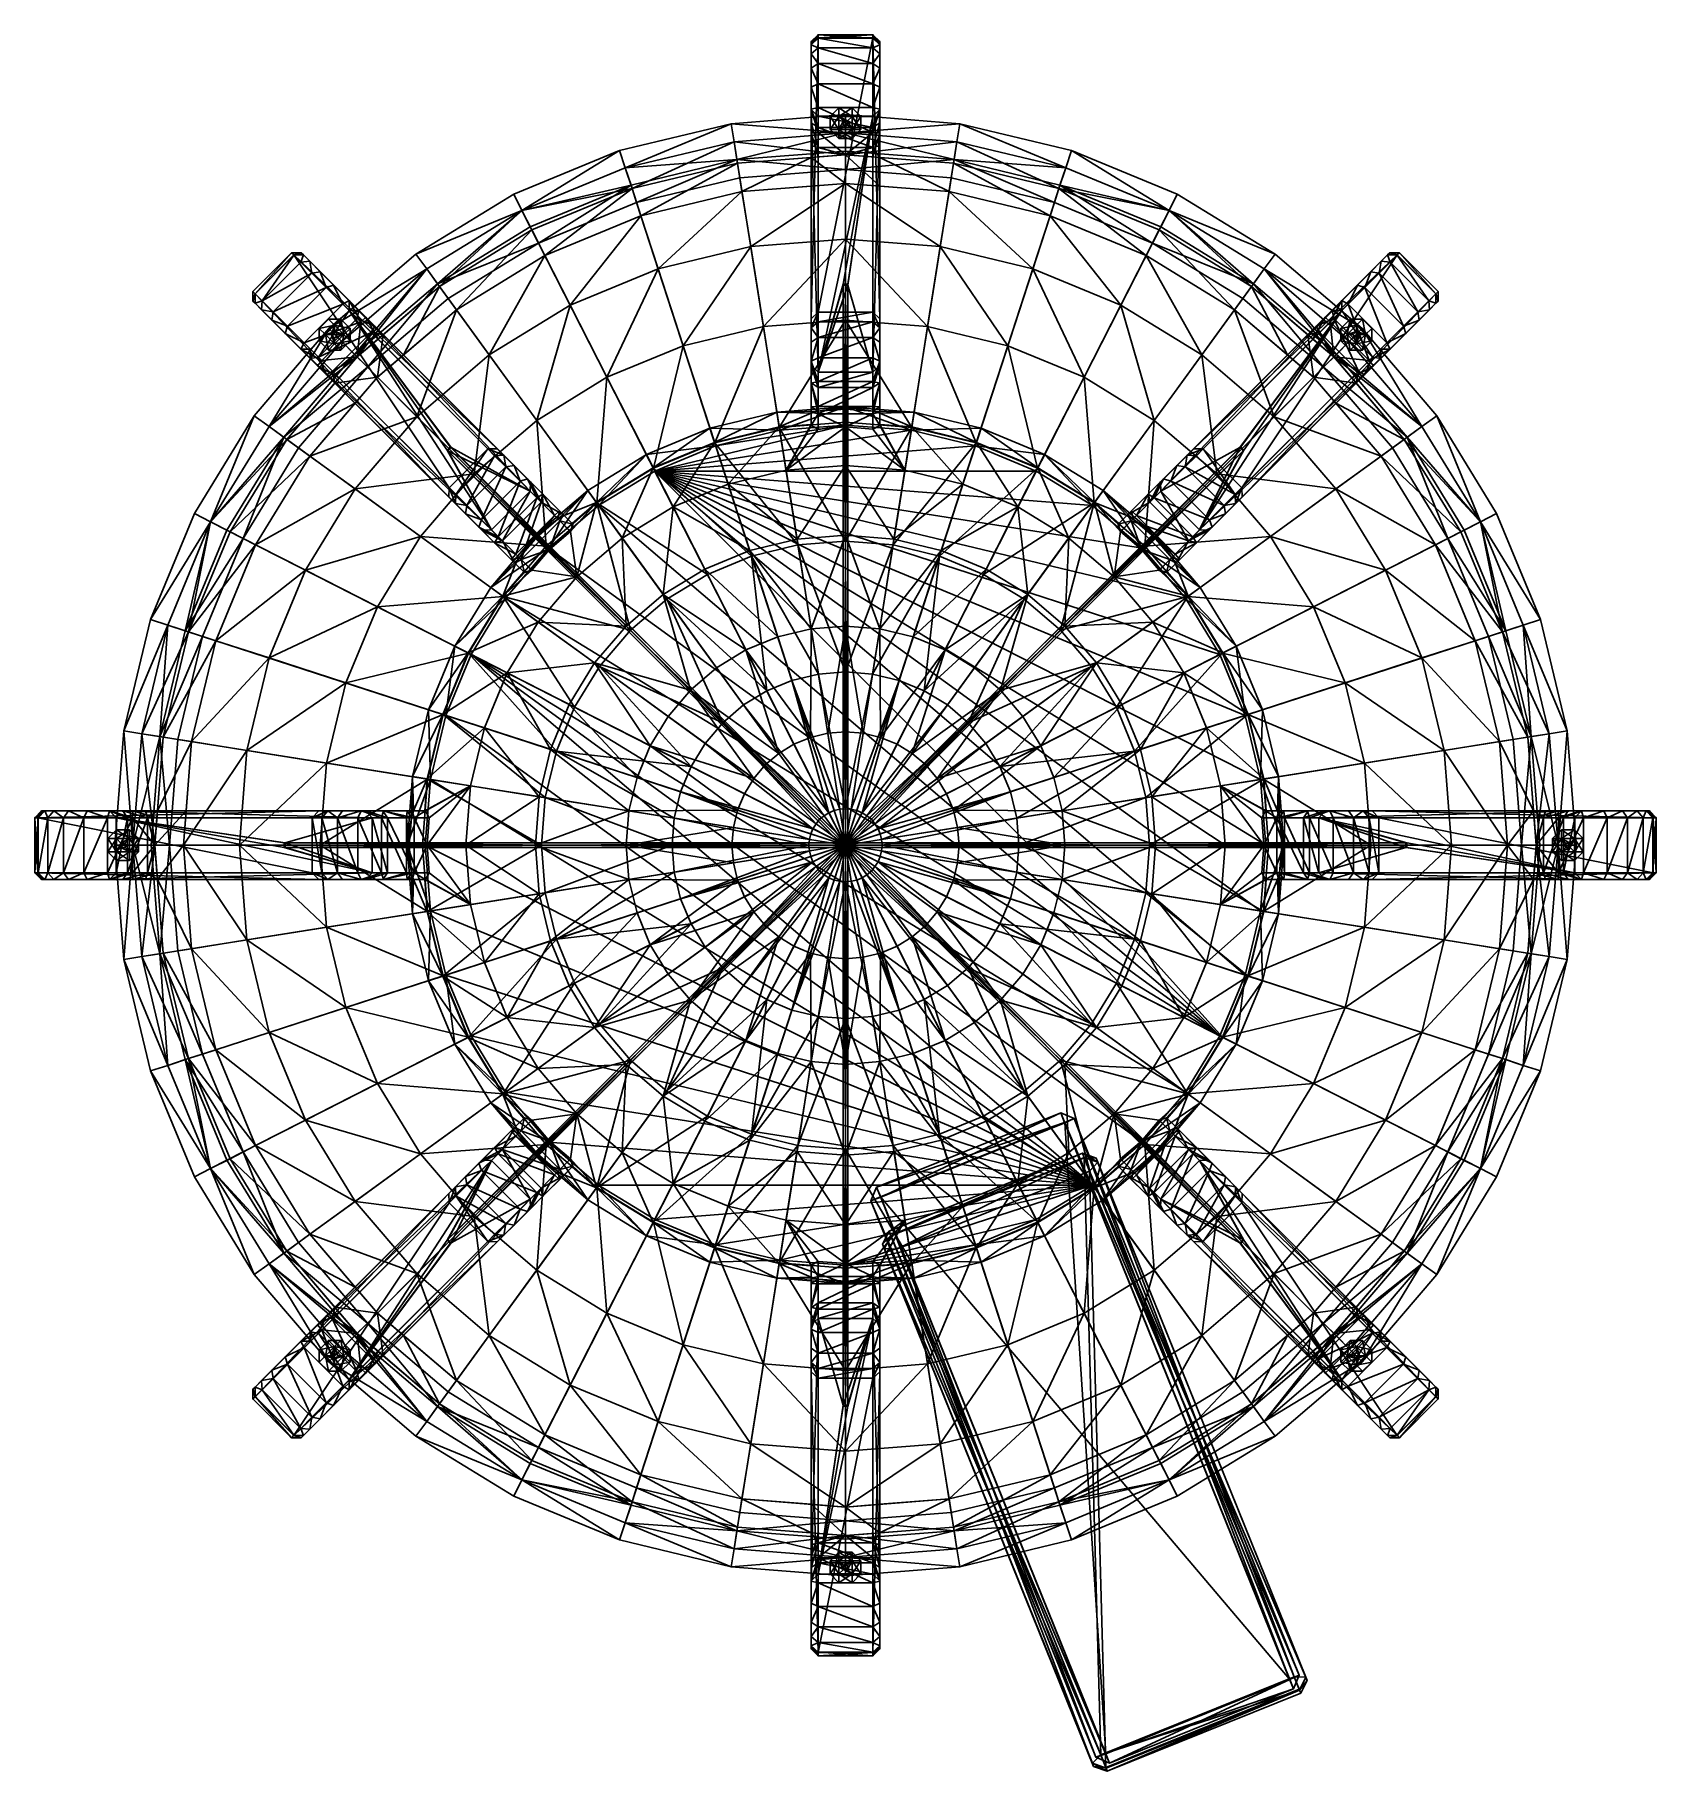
# Model space of a CAD drawing. Header units: metres. Extents: x -0.56 to 0.56, y -0.64 to 0.56.
import ezdxf

# ---------------------------------------------------------------- set-up
doc = ezdxf.new("R2010")
doc.units = ezdxf.units.M
doc.layers.add('TIMPANI', color=1, linetype='CONTINUOUS')

msp = doc.modelspace()

# ---------------------------------------------------------------- linework, layer by layer
at = {"layer": 'TIMPANI', "color": 1}
for points in [[(-0.0238, 0.5588, 1.0287), (-0.0191, 0.5636, 1.0287), (-0.0191, 0.5613, 1.0115)], [(-0.0238, 0.5566, 1.0451), (-0.0191, 0.5612, 1.0464), (-0.0191, 0.5636, 1.0287)], [(-0.0238, 0.5566, 1.0451), (-0.0191, 0.5636, 1.0287), (-0.0238, 0.5588, 1.0287)], [(-0.0238, 0.3661, 0.0725), (-0.0191, 0.5613, 1.0115), (-0.0191, 0.3707, 0.0711)], [(-0.0238, 0.5566, 1.0123), (-0.0191, 0.5613, 1.0115), (-0.0238, 0.3661, 0.0725)], [(-0.0238, 0.5566, 1.0123), (-0.0238, 0.5588, 1.0287), (-0.0191, 0.5613, 1.0115)], [(-0.0191, 0.5544, 1.0628), (-0.0191, 0.5612, 1.0464), (-0.0238, 0.5566, 1.0451)], [(-0.0238, 0.5566, 1.0451), (-0.0238, 0.5588, 1.0287), (-0.0238, 0.5566, 1.0123)], [(-0.0238, 0.5503, 1.0604), (-0.0191, 0.5544, 1.0628), (-0.0238, 0.5566, 1.0451)], [(-0.0238, 0.5503, 1.0604), (-0.0238, 0.5566, 1.0451), (-0.0238, 0.4782, 1.0361)], [(-0.0238, 0.5115, 0.9928), (-0.0238, 0.5566, 1.0123), (-0.0238, 0.3661, 0.0725)], [(-0.0238, 0.5566, 1.0451), (-0.0238, 0.5566, 1.0123), (-0.0238, 0.5115, 0.9928)], [(-0.0238, 0.5115, 1.0111), (-0.0238, 0.5566, 1.0451), (-0.0238, 0.5115, 0.9928)], [(-0.0238, 0.5023, 1.027), (-0.0238, 0.5566, 1.0451), (-0.0238, 0.5115, 1.0111)], [(-0.0238, 0.5566, 1.0451), (-0.0238, 0.4865, 1.0361), (-0.0238, 0.4782, 1.0361)], [(-0.0238, 0.4865, 1.0361), (-0.0238, 0.5566, 1.0451), (-0.0238, 0.5023, 1.027)], [(0.0191, 0.5636, 1.0287), (0.0191, 0.5613, 1.0115), (-0.0191, 0.5613, 1.0115)], [(-0.0191, 0.5636, 1.0287), (0.0191, 0.5636, 1.0287), (-0.0191, 0.5613, 1.0115)], [(0.0191, 0.5612, 1.0464), (0.0191, 0.5636, 1.0287), (-0.0191, 0.5636, 1.0287)], [(-0.0191, 0.5612, 1.0464), (0.0191, 0.5612, 1.0464), (-0.0191, 0.5636, 1.0287)], [(0.0191, 0.5613, 1.0115), (0.0191, 0.3707, 0.0711), (-0.0191, 0.3707, 0.0711)], [(-0.0191, 0.5613, 1.0115), (0.0191, 0.5613, 1.0115), (-0.0191, 0.3707, 0.0711)], [(0.0191, 0.5544, 1.0628), (0.0191, 0.5612, 1.0464), (-0.0191, 0.5612, 1.0464)], [(-0.0191, 0.5544, 1.0628), (0.0191, 0.5544, 1.0628), (-0.0191, 0.5612, 1.0464)], [(0.0191, 0.5636, 1.0287), (0.0238, 0.5588, 1.0287), (0.0191, 0.5613, 1.0115)], [(0.0191, 0.5636, 1.0287), (0.0238, 0.5566, 1.0451), (0.0238, 0.5588, 1.0287)], [(0.0191, 0.5612, 1.0464), (0.0238, 0.5566, 1.0451), (0.0191, 0.5636, 1.0287)], [(0.0191, 0.5613, 1.0115), (0.0238, 0.3661, 0.0725), (0.0191, 0.3707, 0.0711)], [(0.0191, 0.5613, 1.0115), (0.0238, 0.5566, 1.0123), (0.0238, 0.3661, 0.0725)], [(0.0238, 0.5588, 1.0287), (0.0238, 0.5566, 1.0123), (0.0191, 0.5613, 1.0115)], [(0.0191, 0.5612, 1.0464), (0.0191, 0.5544, 1.0628), (0.0238, 0.5566, 1.0451)], [(0.0191, 0.5544, 1.0628), (0.0238, 0.5503, 1.0604), (0.0238, 0.5566, 1.0451)], [(0.0238, 0.5588, 1.0287), (0.0238, 0.5566, 1.0451), (0.0238, 0.5566, 1.0123)], [(0.0238, 0.5566, 1.0451), (0.0238, 0.5503, 1.0604), (0.0238, 0.4782, 1.0361)], [(0.0238, 0.5566, 1.0123), (0.0238, 0.5115, 0.9928), (0.0238, 0.3661, 0.0725)], [(0.0238, 0.5566, 1.0123), (0.0238, 0.5566, 1.0451), (0.0238, 0.5115, 0.9928)], [(0.0238, 0.5566, 1.0451), (0.0238, 0.5115, 1.0111), (0.0238, 0.5115, 0.9928)], [(0.0238, 0.5566, 1.0451), (0.0238, 0.5023, 1.027), (0.0238, 0.5115, 1.0111)], [(0.0238, 0.5566, 1.0451), (0.0238, 0.4865, 1.0361), (0.0238, 0.5023, 1.027)], [(0.0238, 0.4865, 1.0361), (0.0238, 0.5566, 1.0451), (0.0238, 0.4782, 1.0361)], [(-0.0191, 0.5436, 1.077), (-0.0191, 0.5544, 1.0628), (-0.0238, 0.5503, 1.0604)], [(-0.0238, 0.5402, 1.0736), (-0.0191, 0.5436, 1.077), (-0.0238, 0.5503, 1.0604)], [(-0.0238, 0.5402, 1.0736), (-0.0238, 0.5503, 1.0604), (-0.0238, 0.4782, 1.0361)], [(-0.0191, 0.5294, 1.0878), (-0.0191, 0.5436, 1.077), (-0.0238, 0.5402, 1.0736)], [(0.0191, 0.5436, 1.077), (0.0191, 0.5544, 1.0628), (-0.0191, 0.5544, 1.0628)], [(-0.0191, 0.5436, 1.077), (0.0191, 0.5436, 1.077), (-0.0191, 0.5544, 1.0628)], [(0.0191, 0.5294, 1.0878), (0.0191, 0.5436, 1.077), (-0.0191, 0.5436, 1.077)], [(-0.0191, 0.5294, 1.0878), (0.0191, 0.5294, 1.0878), (-0.0191, 0.5436, 1.077)], [(0.0191, 0.5544, 1.0628), (0.0191, 0.5436, 1.077), (0.0238, 0.5503, 1.0604)], [(0.0191, 0.5436, 1.077), (0.0238, 0.5402, 1.0736), (0.0238, 0.5503, 1.0604)], [(0.0191, 0.5436, 1.077), (0.0191, 0.5294, 1.0878), (0.0238, 0.5402, 1.0736)], [(0.0238, 0.5503, 1.0604), (0.0238, 0.5402, 1.0736), (0.0238, 0.4782, 1.0361)], [(-0.0238, 0.5271, 1.0837), (-0.0191, 0.5294, 1.0878), (-0.0238, 0.5402, 1.0736)], [(-0.0238, 0.5271, 1.0837), (-0.0238, 0.5402, 1.0736), (-0.0238, 0.4782, 1.0361)], [(0.0191, 0.5294, 1.0878), (0.0238, 0.5271, 1.0837), (0.0238, 0.5402, 1.0736)], [(0.0238, 0.5402, 1.0736), (0.0238, 0.5271, 1.0837), (0.0238, 0.4782, 1.0361)], [(-0.0191, 0.513, 1.0946), (-0.0191, 0.5294, 1.0878), (-0.0238, 0.5271, 1.0837)], [(-0.0238, 0.5117, 1.09), (-0.0191, 0.513, 1.0946), (-0.0238, 0.5271, 1.0837)], [(-0.0238, 0.5117, 1.09), (-0.0238, 0.5271, 1.0837), (-0.0238, 0.4782, 1.0361)], [(0.0191, 0.513, 1.0946), (0.0191, 0.5294, 1.0878), (-0.0191, 0.5294, 1.0878)], [(-0.0191, 0.513, 1.0946), (0.0191, 0.513, 1.0946), (-0.0191, 0.5294, 1.0878)], [(0.0191, 0.5294, 1.0878), (0.0191, 0.513, 1.0946), (0.0238, 0.5271, 1.0837)], [(0.0191, 0.513, 1.0946), (0.0238, 0.5117, 1.09), (0.0238, 0.5271, 1.0837)], [(0.0238, 0.5271, 1.0837), (0.0238, 0.5117, 1.09), (0.0238, 0.4782, 1.0361)], [(-0.0191, 0.4956, 1.097), (-0.0191, 0.513, 1.0946), (-0.0238, 0.5117, 1.09)], [(-0.0238, 0.4953, 1.0922), (-0.0191, 0.4956, 1.097), (-0.0238, 0.5117, 1.09)], [(-0.0238, 0.4953, 1.0922), (-0.0238, 0.5117, 1.09), (-0.0238, 0.4782, 1.0361)], [(-0.0191, 0.499, 1.0236), (-0.0238, 0.5115, 1.0111), (-0.0191, 0.5069, 1.0099)], [(-0.0191, 0.499, 1.0236), (-0.0238, 0.5023, 1.027), (-0.0238, 0.5115, 1.0111)], [(-0.0191, 0.5069, 1.0099), (-0.0238, 0.5115, 1.0111), (-0.0238, 0.5115, 0.9928)], [(-0.0191, 0.5068, 0.9932), (-0.0191, 0.5069, 1.0099), (-0.0238, 0.5115, 0.9928)], [(-0.0191, 0.329, 0.1003), (-0.0238, 0.5115, 0.9928), (-0.0238, 0.3335, 0.0987)], [(-0.0191, 0.5068, 0.9932), (-0.0238, 0.5115, 0.9928), (-0.0191, 0.329, 0.1003)], [(-0.0238, 0.3335, 0.0987), (-0.0238, 0.5115, 0.9928), (-0.0238, 0.3661, 0.0725)], [(0.0191, 0.4956, 1.097), (0.0191, 0.513, 1.0946), (-0.0191, 0.513, 1.0946)], [(-0.0191, 0.4956, 1.097), (0.0191, 0.4956, 1.097), (-0.0191, 0.513, 1.0946)], [(0.0191, 0.513, 1.0946), (0.0191, 0.4956, 1.097), (0.0238, 0.5117, 1.09)], [(0.0191, 0.4956, 1.097), (0.0238, 0.4953, 1.0922), (0.0238, 0.5117, 1.09)], [(0.0238, 0.5115, 1.0111), (0.0191, 0.499, 1.0236), (0.0191, 0.5069, 1.0099)], [(0.0238, 0.5023, 1.027), (0.0191, 0.499, 1.0236), (0.0238, 0.5115, 1.0111)], [(0.0191, 0.5069, 1.0099), (0.0191, 0.5068, 0.9932), (0.0238, 0.5115, 0.9928)], [(0.0238, 0.5115, 1.0111), (0.0191, 0.5069, 1.0099), (0.0238, 0.5115, 0.9928)], [(0.0238, 0.5115, 0.9928), (0.0191, 0.329, 0.1003), (0.0238, 0.3335, 0.0987)], [(0.0238, 0.5115, 0.9928), (0.0191, 0.5068, 0.9932), (0.0191, 0.329, 0.1003)], [(0.0238, 0.5117, 1.09), (0.0238, 0.4953, 1.0922), (0.0238, 0.4782, 1.0361)], [(0.0238, 0.5115, 0.9928), (0.0238, 0.3335, 0.0987), (0.0238, 0.3661, 0.0725)], [(-0.0191, 0.4852, 1.0315), (-0.0238, 0.5023, 1.027), (-0.0191, 0.499, 1.0236)], [(-0.0191, 0.4852, 1.0315), (-0.0238, 0.4865, 1.0361), (-0.0238, 0.5023, 1.027)], [(-0.0191, 0.4786, 1.0967), (-0.0191, 0.4956, 1.097), (-0.0238, 0.4953, 1.0922)], [(-0.0238, 0.4782, 1.0922), (-0.0238, 0.4953, 1.0922), (-0.0238, 0.4782, 1.0361)], [(-0.0191, 0.4786, 1.0967), (-0.0238, 0.4953, 1.0922), (-0.0238, 0.4782, 1.0922)], [(0.0191, 0.499, 1.0236), (-0.0191, 0.5069, 1.0099), (0.0191, 0.5069, 1.0099)], [(0.0191, 0.499, 1.0236), (-0.0191, 0.499, 1.0236), (-0.0191, 0.5069, 1.0099)], [(0.0191, 0.5069, 1.0099), (-0.0191, 0.5068, 0.9932), (0.0191, 0.5068, 0.9932)], [(0.0191, 0.5069, 1.0099), (-0.0191, 0.5069, 1.0099), (-0.0191, 0.5068, 0.9932)], [(0.0191, 0.5068, 0.9932), (-0.0191, 0.5068, 0.9932), (-0.0191, 0.329, 0.1003)], [(-0.0016, 0.3901, 0.407), (0.0191, 0.5068, 0.9932), (-0.0191, 0.329, 0.1003)], [(0.0191, 0.4852, 1.0315), (-0.0191, 0.499, 1.0236), (0.0191, 0.499, 1.0236)], [(0.0191, 0.4852, 1.0315), (-0.0191, 0.4852, 1.0315), (-0.0191, 0.499, 1.0236)], [(0.0191, 0.4956, 1.097), (-0.0191, 0.4956, 1.097), (0, 0.4801, 1.0967)], [(0, 0.4801, 1.0967), (-0.0191, 0.4956, 1.097), (-0.0191, 0.4786, 1.0967)], [(0.0191, 0.5068, 0.9932), (-0.0016, 0.3901, 0.407), (0.0016, 0.3901, 0.407)], [(0.0191, 0.4956, 1.097), (0, 0.4801, 1.0967), (0.0191, 0.4786, 1.0967)], [(0.0191, 0.5068, 0.9932), (0.0016, 0.3894, 0.4037), (0.0191, 0.329, 0.1003)], [(0.0191, 0.5068, 0.9932), (0.0016, 0.3901, 0.407), (0.0016, 0.3894, 0.4037)], [(0.0238, 0.5023, 1.027), (0.0191, 0.4852, 1.0315), (0.0191, 0.499, 1.0236)], [(0.0238, 0.4865, 1.0361), (0.0191, 0.4852, 1.0315), (0.0238, 0.5023, 1.027)], [(0.0191, 0.4956, 1.097), (0.0191, 0.4786, 1.0967), (0.0238, 0.4953, 1.0922)], [(0.0238, 0.4953, 1.0922), (0.0191, 0.4786, 1.0967), (0.0238, 0.4782, 1.0922)], [(0.0238, 0.4953, 1.0922), (0.0238, 0.4782, 1.0922), (0.0238, 0.4782, 1.0361)], [(-0.0238, 0.4782, 1.0361), (-0.0238, 0.4865, 1.0361), (-0.0191, 0.4852, 1.0315)], [(-0.0238, 0.4782, 1.0361), (-0.0191, 0.4852, 1.0315), (-0.0191, 0.4786, 1.0315)], [(-0.0191, 0.4852, 1.0315), (0, 0.4801, 1.0315), (-0.0191, 0.4786, 1.0315)], [(-0.0191, 0.4852, 1.0315), (0.0191, 0.4852, 1.0315), (0, 0.4801, 1.0315)], [(0, 0.4801, 1.0315), (0.0191, 0.4852, 1.0315), (0.0191, 0.4786, 1.0315)], [(0.0238, 0.4865, 1.0361), (0.0238, 0.4782, 1.0361), (0.0191, 0.4852, 1.0315)], [(0.0191, 0.4852, 1.0315), (0.0238, 0.4782, 1.0361), (0.0191, 0.4786, 1.0315)], [(-0.412, 0.385, 1.0287), (-0.385, 0.412, 1.0287), (-0.4104, 0.3835, 1.0115)], [(-0.4103, 0.3834, 1.0464), (-0.385, 0.412, 1.0287), (-0.412, 0.385, 1.0287)], [(-0.385, 0.412, 1.0287), (-0.3835, 0.4104, 1.0115), (-0.4104, 0.3835, 1.0115)], [(-0.4103, 0.3834, 1.0464), (-0.3834, 0.4103, 1.0464), (-0.385, 0.412, 1.0287)], [(-0.385, 0.412, 1.0287), (-0.3783, 0.412, 1.0287), (-0.3835, 0.4104, 1.0115)], [(-0.3834, 0.4103, 1.0464), (-0.3783, 0.412, 1.0287), (-0.385, 0.412, 1.0287)], [(-0.3783, 0.412, 1.0287), (-0.3768, 0.4104, 1.0123), (-0.3835, 0.4104, 1.0115)], [(-0.3834, 0.4103, 1.0464), (-0.3768, 0.4104, 1.0451), (-0.3783, 0.412, 1.0287)], [(-0.3783, 0.412, 1.0287), (-0.3768, 0.4104, 1.0451), (-0.3768, 0.4104, 1.0123)], [(0.3768, 0.4104, 1.0123), (0.3783, 0.412, 1.0287), (0.3835, 0.4104, 1.0115)], [(0.3768, 0.4104, 1.0451), (0.3834, 0.4103, 1.0464), (0.3783, 0.412, 1.0287)], [(0.3768, 0.4104, 1.0451), (0.3783, 0.412, 1.0287), (0.3768, 0.4104, 1.0123)], [(0.3783, 0.412, 1.0287), (0.385, 0.412, 1.0287), (0.3835, 0.4104, 1.0115)], [(0.3783, 0.412, 1.0287), (0.3834, 0.4103, 1.0464), (0.385, 0.412, 1.0287)], [(0.3834, 0.4103, 1.0464), (0.4103, 0.3834, 1.0464), (0.385, 0.412, 1.0287)], [(0.3835, 0.4104, 1.0115), (0.385, 0.412, 1.0287), (0.4104, 0.3835, 1.0115)], [(0.385, 0.412, 1.0287), (0.412, 0.385, 1.0287), (0.4104, 0.3835, 1.0115)], [(0.385, 0.412, 1.0287), (0.4103, 0.3834, 1.0464), (0.412, 0.385, 1.0287)], [(-0.4104, 0.3835, 1.0115), (-0.3835, 0.4104, 1.0115), (-0.2756, 0.2486, 0.0711)], [(-0.4055, 0.3786, 1.0628), (-0.3834, 0.4103, 1.0464), (-0.4103, 0.3834, 1.0464)], [(-0.4055, 0.3786, 1.0628), (-0.3786, 0.4055, 1.0628), (-0.3834, 0.4103, 1.0464)], [(-0.3709, 0.3978, 1.077), (-0.3786, 0.4055, 1.0628), (-0.4055, 0.3786, 1.0628)], [(-0.3835, 0.4104, 1.0115), (-0.2486, 0.2756, 0.0711), (-0.2756, 0.2486, 0.0711)], [(-0.3835, 0.4104, 1.0115), (-0.2421, 0.2757, 0.0725), (-0.2486, 0.2756, 0.0711)], [(-0.3835, 0.4104, 1.0115), (-0.3768, 0.4104, 1.0123), (-0.2421, 0.2757, 0.0725)], [(-0.3834, 0.4103, 1.0464), (-0.3786, 0.4055, 1.0628), (-0.3768, 0.4104, 1.0451)], [(-0.3786, 0.4055, 1.0628), (-0.3723, 0.406, 1.0604), (-0.3768, 0.4104, 1.0451)], [(-0.3786, 0.4055, 1.0628), (-0.3709, 0.3978, 1.077), (-0.3723, 0.406, 1.0604)], [(-0.3768, 0.4104, 1.0451), (-0.3723, 0.406, 1.0604), (-0.3213, 0.355, 1.0361)], [(-0.3768, 0.4104, 1.0123), (-0.219, 0.2526, 0.0987), (-0.2421, 0.2757, 0.0725)], [(-0.3768, 0.4104, 1.0123), (-0.3449, 0.3785, 0.9928), (-0.219, 0.2526, 0.0987)], [(-0.3768, 0.4104, 1.0123), (-0.3449, 0.3785, 1.0111), (-0.3449, 0.3785, 0.9928)], [(-0.3768, 0.4104, 1.0123), (-0.3768, 0.4104, 1.0451), (-0.3449, 0.3785, 1.0111)], [(-0.3768, 0.4104, 1.0451), (-0.3384, 0.372, 1.027), (-0.3449, 0.3785, 1.0111)], [(-0.3768, 0.4104, 1.0451), (-0.3271, 0.3608, 1.0361), (-0.3384, 0.372, 1.027)], [(-0.3271, 0.3608, 1.0361), (-0.3768, 0.4104, 1.0451), (-0.3213, 0.355, 1.0361)], [(-0.3709, 0.3978, 1.077), (-0.3651, 0.3988, 1.0736), (-0.3723, 0.406, 1.0604)], [(-0.3723, 0.406, 1.0604), (-0.3651, 0.3988, 1.0736), (-0.3213, 0.355, 1.0361)], [(-0.3709, 0.3978, 1.077), (-0.3609, 0.3878, 1.0878), (-0.3651, 0.3988, 1.0736)], [(-0.3609, 0.3878, 1.0878), (-0.3558, 0.3895, 1.0837), (-0.3651, 0.3988, 1.0736)], [(-0.3651, 0.3988, 1.0736), (-0.3558, 0.3895, 1.0837), (-0.3213, 0.355, 1.0361)], [(0.219, 0.2526, 0.0987), (0.3768, 0.4104, 1.0123), (0.2421, 0.2757, 0.0725)], [(0.3449, 0.3785, 0.9928), (0.3768, 0.4104, 1.0123), (0.219, 0.2526, 0.0987)], [(0.2421, 0.2757, 0.0725), (0.3835, 0.4104, 1.0115), (0.2486, 0.2756, 0.0711)], [(0.3768, 0.4104, 1.0123), (0.3835, 0.4104, 1.0115), (0.2421, 0.2757, 0.0725)], [(0.2486, 0.2756, 0.0711), (0.3835, 0.4104, 1.0115), (0.2756, 0.2486, 0.0711)], [(0.3835, 0.4104, 1.0115), (0.4104, 0.3835, 1.0115), (0.2756, 0.2486, 0.0711)], [(0.3723, 0.406, 1.0604), (0.3768, 0.4104, 1.0451), (0.3213, 0.355, 1.0361)], [(0.3768, 0.4104, 1.0451), (0.3271, 0.3608, 1.0361), (0.3213, 0.355, 1.0361)], [(0.3651, 0.3988, 1.0736), (0.3723, 0.406, 1.0604), (0.3213, 0.355, 1.0361)], [(0.3558, 0.3895, 1.0837), (0.3651, 0.3988, 1.0736), (0.3213, 0.355, 1.0361)], [(0.3271, 0.3608, 1.0361), (0.3768, 0.4104, 1.0451), (0.3384, 0.372, 1.027)], [(0.3384, 0.372, 1.027), (0.3768, 0.4104, 1.0451), (0.3449, 0.3785, 1.0111)], [(0.3449, 0.3785, 1.0111), (0.3768, 0.4104, 1.0123), (0.3449, 0.3785, 0.9928)], [(0.3768, 0.4104, 1.0451), (0.3768, 0.4104, 1.0123), (0.3449, 0.3785, 1.0111)], [(0.3558, 0.3895, 1.0837), (0.3609, 0.3878, 1.0878), (0.3651, 0.3988, 1.0736)], [(0.3609, 0.3878, 1.0878), (0.3709, 0.3978, 1.077), (0.3651, 0.3988, 1.0736)], [(0.3651, 0.3988, 1.0736), (0.3709, 0.3978, 1.077), (0.3723, 0.406, 1.0604)], [(0.3709, 0.3978, 1.077), (0.3786, 0.4055, 1.0628), (0.3723, 0.406, 1.0604)], [(0.3709, 0.3978, 1.077), (0.3978, 0.3709, 1.077), (0.3786, 0.4055, 1.0628)], [(0.3723, 0.406, 1.0604), (0.3786, 0.4055, 1.0628), (0.3768, 0.4104, 1.0451)], [(0.3786, 0.4055, 1.0628), (0.3834, 0.4103, 1.0464), (0.3768, 0.4104, 1.0451)], [(0.3786, 0.4055, 1.0628), (0.4055, 0.3786, 1.0628), (0.3834, 0.4103, 1.0464)], [(0.3786, 0.4055, 1.0628), (0.3978, 0.3709, 1.077), (0.4055, 0.3786, 1.0628)], [(0.3834, 0.4103, 1.0464), (0.4055, 0.3786, 1.0628), (0.4103, 0.3834, 1.0464)], [(-0.3978, 0.3709, 1.077), (-0.3709, 0.3978, 1.077), (-0.4055, 0.3786, 1.0628)], [(-0.3609, 0.3878, 1.0878), (-0.3709, 0.3978, 1.077), (-0.3978, 0.3709, 1.077)], [(-0.3878, 0.3609, 1.0878), (-0.3609, 0.3878, 1.0878), (-0.3978, 0.3709, 1.077)], [(-0.3493, 0.3762, 1.0946), (-0.3609, 0.3878, 1.0878), (-0.3878, 0.3609, 1.0878)], [(-0.3609, 0.3878, 1.0878), (-0.3493, 0.3762, 1.0946), (-0.3558, 0.3895, 1.0837)], [(-0.3493, 0.3762, 1.0946), (-0.345, 0.3787, 1.09), (-0.3558, 0.3895, 1.0837)], [(-0.3558, 0.3895, 1.0837), (-0.345, 0.3787, 1.09), (-0.3213, 0.355, 1.0361)], [(-0.0016, 0.3894, 0.4037), (-0.0016, 0.3901, 0.407), (-0.0191, 0.329, 0.1003)], [(0.0016, 0.3894, 0.4037), (-0.0191, 0.329, 0.1003), (0.0191, 0.329, 0.1003)], [(0.0016, 0.3894, 0.4037), (-0.0016, 0.3894, 0.4037), (-0.0191, 0.329, 0.1003)], [(-0.0016, 0.3901, 0.407), (-0.0016, 0.0043, 0.3588), (0.0016, 0.0043, 0.3588)], [(0.0016, 0.3901, 0.407), (-0.0016, 0.3901, 0.407), (0.0016, 0.0043, 0.3588)], [(-0.0016, 0.3901, 0.407), (-0.0016, 0.3894, 0.4037), (-0.0016, 0.0043, 0.3588)], [(0.0016, 0.3894, 0.4037), (0.0016, 0.0043, 0.3556), (-0.0016, 0.0043, 0.3556)], [(-0.0016, 0.3894, 0.4037), (0.0016, 0.3894, 0.4037), (-0.0016, 0.0043, 0.3556)], [(-0.0016, 0.0043, 0.3588), (-0.0016, 0.3894, 0.4037), (-0.0016, 0.0043, 0.3556)], [(0.0016, 0.3894, 0.4037), (0.0016, 0.3901, 0.407), (0.0016, 0.0043, 0.3588)], [(0.0016, 0.3894, 0.4037), (0.0016, 0.0043, 0.3588), (0.0016, 0.0043, 0.3556)], [(0.345, 0.3787, 1.09), (0.3558, 0.3895, 1.0837), (0.3213, 0.355, 1.0361)], [(0.345, 0.3787, 1.09), (0.3493, 0.3762, 1.0946), (0.3558, 0.3895, 1.0837)], [(0.3493, 0.3762, 1.0946), (0.3609, 0.3878, 1.0878), (0.3558, 0.3895, 1.0837)], [(0.3493, 0.3762, 1.0946), (0.3762, 0.3493, 1.0946), (0.3609, 0.3878, 1.0878)], [(0.3609, 0.3878, 1.0878), (0.3878, 0.3609, 1.0878), (0.3709, 0.3978, 1.077)], [(0.3609, 0.3878, 1.0878), (0.3762, 0.3493, 1.0946), (0.3878, 0.3609, 1.0878)], [(0.3709, 0.3978, 1.077), (0.3878, 0.3609, 1.0878), (0.3978, 0.3709, 1.077)], [(-0.412, 0.3783, 1.0287), (-0.412, 0.385, 1.0287), (-0.4104, 0.3835, 1.0115)], [(-0.4103, 0.3834, 1.0464), (-0.412, 0.385, 1.0287), (-0.412, 0.3783, 1.0287)], [(-0.4104, 0.3768, 1.0123), (-0.412, 0.3783, 1.0287), (-0.4104, 0.3835, 1.0115)], [(-0.4104, 0.3768, 1.0451), (-0.4103, 0.3834, 1.0464), (-0.412, 0.3783, 1.0287)], [(-0.4104, 0.3768, 1.0451), (-0.412, 0.3783, 1.0287), (-0.4104, 0.3768, 1.0123)], [(-0.2757, 0.2421, 0.0725), (-0.4104, 0.3835, 1.0115), (-0.2756, 0.2486, 0.0711)], [(-0.4104, 0.3768, 1.0123), (-0.4104, 0.3835, 1.0115), (-0.2757, 0.2421, 0.0725)], [(-0.4055, 0.3786, 1.0628), (-0.4103, 0.3834, 1.0464), (-0.4104, 0.3768, 1.0451)], [(-0.406, 0.3723, 1.0604), (-0.4055, 0.3786, 1.0628), (-0.4104, 0.3768, 1.0451)], [(-0.406, 0.3723, 1.0604), (-0.4104, 0.3768, 1.0451), (-0.355, 0.3213, 1.0361)], [(-0.2526, 0.219, 0.0987), (-0.4104, 0.3768, 1.0123), (-0.2757, 0.2421, 0.0725)], [(-0.3785, 0.3449, 0.9928), (-0.4104, 0.3768, 1.0123), (-0.2526, 0.219, 0.0987)], [(-0.3785, 0.3449, 1.0111), (-0.4104, 0.3768, 1.0123), (-0.3785, 0.3449, 0.9928)], [(-0.4104, 0.3768, 1.0451), (-0.4104, 0.3768, 1.0123), (-0.3785, 0.3449, 1.0111)], [(-0.372, 0.3384, 1.027), (-0.4104, 0.3768, 1.0451), (-0.3785, 0.3449, 1.0111)], [(-0.4104, 0.3768, 1.0451), (-0.3608, 0.3271, 1.0361), (-0.355, 0.3213, 1.0361)], [(-0.3608, 0.3271, 1.0361), (-0.4104, 0.3768, 1.0451), (-0.372, 0.3384, 1.027)], [(-0.3978, 0.3709, 1.077), (-0.4055, 0.3786, 1.0628), (-0.406, 0.3723, 1.0604)], [(-0.3762, 0.3493, 1.0946), (-0.3493, 0.3762, 1.0946), (-0.3878, 0.3609, 1.0878)], [(-0.337, 0.3639, 1.097), (-0.3493, 0.3762, 1.0946), (-0.3762, 0.3493, 1.0946)], [(-0.3493, 0.3762, 1.0946), (-0.337, 0.3639, 1.097), (-0.345, 0.3787, 1.09)], [(-0.337, 0.3639, 1.097), (-0.3334, 0.3671, 1.0922), (-0.345, 0.3787, 1.09)], [(-0.345, 0.3787, 1.09), (-0.3334, 0.3671, 1.0922), (-0.3213, 0.355, 1.0361)], [(-0.3449, 0.3785, 1.0111), (-0.3384, 0.372, 1.027), (-0.345, 0.3719, 1.0099)], [(-0.345, 0.3719, 1.0099), (-0.3449, 0.3718, 0.9932), (-0.3449, 0.3785, 0.9928)], [(-0.3449, 0.3785, 1.0111), (-0.345, 0.3719, 1.0099), (-0.3449, 0.3785, 0.9928)], [(-0.3449, 0.3785, 0.9928), (-0.2192, 0.2461, 0.1003), (-0.219, 0.2526, 0.0987)], [(-0.3449, 0.3785, 0.9928), (-0.3449, 0.3718, 0.9932), (-0.2192, 0.2461, 0.1003)], [(0.2192, 0.2461, 0.1003), (0.3449, 0.3785, 0.9928), (0.219, 0.2526, 0.0987)], [(0.3449, 0.3718, 0.9932), (0.3449, 0.3785, 0.9928), (0.2192, 0.2461, 0.1003)], [(0.4104, 0.3768, 1.0123), (0.2526, 0.219, 0.0987), (0.2757, 0.2421, 0.0725)], [(0.4104, 0.3768, 1.0123), (0.3785, 0.3449, 0.9928), (0.2526, 0.219, 0.0987)], [(0.4104, 0.3835, 1.0115), (0.2757, 0.2421, 0.0725), (0.2756, 0.2486, 0.0711)], [(0.4104, 0.3835, 1.0115), (0.4104, 0.3768, 1.0123), (0.2757, 0.2421, 0.0725)], [(0.3334, 0.3671, 1.0922), (0.345, 0.3787, 1.09), (0.3213, 0.355, 1.0361)], [(0.3334, 0.3671, 1.0922), (0.337, 0.3639, 1.097), (0.345, 0.3787, 1.09)], [(0.337, 0.3639, 1.097), (0.3493, 0.3762, 1.0946), (0.345, 0.3787, 1.09)], [(0.337, 0.3639, 1.097), (0.3639, 0.337, 1.097), (0.3493, 0.3762, 1.0946)], [(0.3384, 0.372, 1.027), (0.3449, 0.3785, 1.0111), (0.345, 0.3719, 1.0099)], [(0.345, 0.3719, 1.0099), (0.3449, 0.3785, 1.0111), (0.3449, 0.3785, 0.9928)], [(0.3449, 0.3718, 0.9932), (0.345, 0.3719, 1.0099), (0.3449, 0.3785, 0.9928)], [(0.3493, 0.3762, 1.0946), (0.3639, 0.337, 1.097), (0.3762, 0.3493, 1.0946)], [(0.4104, 0.3768, 1.0451), (0.406, 0.3723, 1.0604), (0.355, 0.3213, 1.0361)], [(0.3608, 0.3271, 1.0361), (0.4104, 0.3768, 1.0451), (0.355, 0.3213, 1.0361)], [(0.4104, 0.3768, 1.0451), (0.3608, 0.3271, 1.0361), (0.372, 0.3384, 1.027)], [(0.4104, 0.3768, 1.0451), (0.372, 0.3384, 1.027), (0.3785, 0.3449, 1.0111)], [(0.4104, 0.3768, 1.0123), (0.3785, 0.3449, 1.0111), (0.3785, 0.3449, 0.9928)], [(0.4104, 0.3768, 1.0123), (0.4104, 0.3768, 1.0451), (0.3785, 0.3449, 1.0111)], [(0.4055, 0.3786, 1.0628), (0.3978, 0.3709, 1.077), (0.406, 0.3723, 1.0604)], [(0.4103, 0.3834, 1.0464), (0.4055, 0.3786, 1.0628), (0.4104, 0.3768, 1.0451)], [(0.4055, 0.3786, 1.0628), (0.406, 0.3723, 1.0604), (0.4104, 0.3768, 1.0451)], [(0.412, 0.385, 1.0287), (0.4103, 0.3834, 1.0464), (0.412, 0.3783, 1.0287)], [(0.4103, 0.3834, 1.0464), (0.4104, 0.3768, 1.0451), (0.412, 0.3783, 1.0287)], [(0.412, 0.385, 1.0287), (0.412, 0.3783, 1.0287), (0.4104, 0.3835, 1.0115)], [(0.412, 0.3783, 1.0287), (0.4104, 0.3768, 1.0123), (0.4104, 0.3835, 1.0115)], [(0.412, 0.3783, 1.0287), (0.4104, 0.3768, 1.0451), (0.4104, 0.3768, 1.0123)], [(-0.3988, 0.3651, 1.0736), (-0.3978, 0.3709, 1.077), (-0.406, 0.3723, 1.0604)], [(-0.3988, 0.3651, 1.0736), (-0.406, 0.3723, 1.0604), (-0.355, 0.3213, 1.0361)], [(-0.3878, 0.3609, 1.0878), (-0.3978, 0.3709, 1.077), (-0.3988, 0.3651, 1.0736)], [(-0.3895, 0.3558, 1.0837), (-0.3878, 0.3609, 1.0878), (-0.3988, 0.3651, 1.0736)], [(-0.3895, 0.3558, 1.0837), (-0.3988, 0.3651, 1.0736), (-0.355, 0.3213, 1.0361)], [(-0.3639, 0.337, 1.097), (-0.337, 0.3639, 1.097), (-0.3762, 0.3493, 1.0946)], [(-0.345, 0.3719, 1.0099), (-0.3663, 0.3394, 1.0236), (-0.3719, 0.345, 1.0099)], [(-0.345, 0.3719, 1.0099), (-0.3719, 0.345, 1.0099), (-0.3718, 0.3449, 0.9932)], [(-0.3449, 0.3718, 0.9932), (-0.345, 0.3719, 1.0099), (-0.3718, 0.3449, 0.9932)], [(-0.3449, 0.3718, 0.9932), (-0.3718, 0.3449, 0.9932), (-0.2461, 0.2192, 0.1003)], [(-0.3394, 0.3663, 1.0236), (-0.3663, 0.3394, 1.0236), (-0.345, 0.3719, 1.0099)], [(-0.3394, 0.3663, 1.0236), (-0.3296, 0.3566, 1.0315), (-0.3663, 0.3394, 1.0236)], [(-0.337, 0.3639, 1.097), (-0.3639, 0.337, 1.097), (-0.3395, 0.3395, 1.0967)], [(-0.3384, 0.372, 1.027), (-0.3394, 0.3663, 1.0236), (-0.345, 0.3719, 1.0099)], [(-0.3449, 0.3718, 0.9932), (-0.2742, 0.2765, 0.4037), (-0.2192, 0.2461, 0.1003)], [(-0.2769, 0.2747, 0.407), (-0.3449, 0.3718, 0.9932), (-0.2461, 0.2192, 0.1003)], [(-0.3449, 0.3718, 0.9932), (-0.2747, 0.2769, 0.407), (-0.2742, 0.2765, 0.4037)], [(-0.2747, 0.2769, 0.407), (-0.3449, 0.3718, 0.9932), (-0.2769, 0.2747, 0.407)], [(-0.337, 0.3639, 1.097), (-0.3395, 0.3395, 1.0967), (-0.3249, 0.3519, 1.0967)], [(-0.3384, 0.372, 1.027), (-0.3271, 0.3608, 1.0361), (-0.3394, 0.3663, 1.0236)], [(-0.3271, 0.3608, 1.0361), (-0.3296, 0.3566, 1.0315), (-0.3394, 0.3663, 1.0236)], [(-0.337, 0.3639, 1.097), (-0.3249, 0.3519, 1.0967), (-0.3334, 0.3671, 1.0922)], [(-0.3334, 0.3671, 1.0922), (-0.3213, 0.355, 1.0922), (-0.3213, 0.355, 1.0361)], [(-0.3334, 0.3671, 1.0922), (-0.3249, 0.3519, 1.0967), (-0.3213, 0.355, 1.0922)], [(-0.0238, 0.3598, 0.0572), (-0.0191, 0.3707, 0.0711), (-0.0191, 0.3639, 0.0548)], [(-0.0238, 0.3661, 0.0725), (-0.0191, 0.3707, 0.0711), (-0.0238, 0.3598, 0.0572)], [(-0.0238, 0.3661, 0.0725), (-0.0238, 0.3598, 0.0572), (-0.0238, 0.3048, 0.0254)], [(-0.0238, 0.3216, 0.0782), (-0.0238, 0.3661, 0.0725), (-0.0238, 0.3048, 0.0254)], [(-0.0238, 0.3216, 0.0782), (-0.0238, 0.3335, 0.0987), (-0.0238, 0.3661, 0.0725)], [(-0.0238, 0.3598, 0.0572), (-0.0191, 0.3639, 0.0548), (-0.0191, 0.3531, 0.0406)], [(0.0191, 0.3707, 0.0711), (0.0191, 0.3639, 0.0548), (-0.0191, 0.3639, 0.0548)], [(-0.0191, 0.3707, 0.0711), (0.0191, 0.3707, 0.0711), (-0.0191, 0.3639, 0.0548)], [(0.0191, 0.3639, 0.0548), (0.0191, 0.3531, 0.0406), (-0.0191, 0.3531, 0.0406)], [(-0.0191, 0.3639, 0.0548), (0.0191, 0.3639, 0.0548), (-0.0191, 0.3531, 0.0406)], [(0.0191, 0.3707, 0.0711), (0.0238, 0.3598, 0.0572), (0.0191, 0.3639, 0.0548)], [(0.0191, 0.3707, 0.0711), (0.0238, 0.3661, 0.0725), (0.0238, 0.3598, 0.0572)], [(0.0191, 0.3639, 0.0548), (0.0238, 0.3598, 0.0572), (0.0191, 0.3531, 0.0406)], [(0.0238, 0.3598, 0.0572), (0.0238, 0.3661, 0.0725), (0.0238, 0.3048, 0.0254)], [(0.0238, 0.3661, 0.0725), (0.0238, 0.3216, 0.0782), (0.0238, 0.3048, 0.0254)], [(0.0238, 0.3335, 0.0987), (0.0238, 0.3216, 0.0782), (0.0238, 0.3661, 0.0725)], [(0.2742, 0.2765, 0.4037), (0.3449, 0.3718, 0.9932), (0.2192, 0.2461, 0.1003)], [(0.3718, 0.3449, 0.9932), (0.3449, 0.3718, 0.9932), (0.2461, 0.2192, 0.1003)], [(0.3449, 0.3718, 0.9932), (0.2769, 0.2747, 0.407), (0.2461, 0.2192, 0.1003)], [(0.2747, 0.2769, 0.407), (0.3449, 0.3718, 0.9932), (0.2742, 0.2765, 0.4037)], [(0.3449, 0.3718, 0.9932), (0.2747, 0.2769, 0.407), (0.2769, 0.2747, 0.407)], [(0.3213, 0.355, 1.0922), (0.3334, 0.3671, 1.0922), (0.3213, 0.355, 1.0361)], [(0.3249, 0.3519, 1.0967), (0.3334, 0.3671, 1.0922), (0.3213, 0.355, 1.0922)], [(0.3249, 0.3519, 1.0967), (0.337, 0.3639, 1.097), (0.3334, 0.3671, 1.0922)], [(0.3395, 0.3395, 1.0967), (0.337, 0.3639, 1.097), (0.3249, 0.3519, 1.0967)], [(0.3271, 0.3608, 1.0361), (0.3384, 0.372, 1.027), (0.3394, 0.3663, 1.0236)], [(0.3296, 0.3566, 1.0315), (0.3271, 0.3608, 1.0361), (0.3394, 0.3663, 1.0236)], [(0.3566, 0.3296, 1.0315), (0.3296, 0.3566, 1.0315), (0.3394, 0.3663, 1.0236)], [(0.3639, 0.337, 1.097), (0.337, 0.3639, 1.097), (0.3395, 0.3395, 1.0967)], [(0.3394, 0.3663, 1.0236), (0.3384, 0.372, 1.027), (0.345, 0.3719, 1.0099)], [(0.3663, 0.3394, 1.0236), (0.3394, 0.3663, 1.0236), (0.345, 0.3719, 1.0099)], [(0.3566, 0.3296, 1.0315), (0.3394, 0.3663, 1.0236), (0.3663, 0.3394, 1.0236)], [(0.345, 0.3719, 1.0099), (0.3449, 0.3718, 0.9932), (0.3718, 0.3449, 0.9932)], [(0.3663, 0.3394, 1.0236), (0.345, 0.3719, 1.0099), (0.3719, 0.345, 1.0099)], [(0.3719, 0.345, 1.0099), (0.345, 0.3719, 1.0099), (0.3718, 0.3449, 0.9932)], [(0.406, 0.3723, 1.0604), (0.3988, 0.3651, 1.0736), (0.355, 0.3213, 1.0361)], [(0.3988, 0.3651, 1.0736), (0.3895, 0.3558, 1.0837), (0.355, 0.3213, 1.0361)], [(0.3978, 0.3709, 1.077), (0.3878, 0.3609, 1.0878), (0.3988, 0.3651, 1.0736)], [(0.3878, 0.3609, 1.0878), (0.3895, 0.3558, 1.0837), (0.3988, 0.3651, 1.0736)], [(0.3978, 0.3709, 1.077), (0.3988, 0.3651, 1.0736), (0.406, 0.3723, 1.0604)], [(-0.3762, 0.3493, 1.0946), (-0.3878, 0.3609, 1.0878), (-0.3895, 0.3558, 1.0837)], [(-0.3787, 0.345, 1.09), (-0.3762, 0.3493, 1.0946), (-0.3895, 0.3558, 1.0837)], [(-0.3787, 0.345, 1.09), (-0.3895, 0.3558, 1.0837), (-0.355, 0.3213, 1.0361)], [(-0.3296, 0.3566, 1.0315), (-0.3566, 0.3296, 1.0315), (-0.3663, 0.3394, 1.0236)], [(-0.3566, 0.3296, 1.0315), (-0.3296, 0.3566, 1.0315), (-0.3395, 0.3395, 1.0315)], [(-0.3395, 0.3395, 1.0315), (-0.3296, 0.3566, 1.0315), (-0.3249, 0.3519, 1.0315)], [(-0.3271, 0.3608, 1.0361), (-0.3213, 0.355, 1.0361), (-0.3296, 0.3566, 1.0315)], [(-0.3296, 0.3566, 1.0315), (-0.3213, 0.355, 1.0361), (-0.3249, 0.3519, 1.0315)], [(-0.0238, 0.3497, 0.044), (-0.0238, 0.3598, 0.0572), (-0.0191, 0.3531, 0.0406)], [(-0.0238, 0.3598, 0.0572), (-0.0238, 0.3497, 0.044), (-0.0238, 0.3048, 0.0254)], [(-0.0238, 0.3366, 0.0339), (-0.0191, 0.3531, 0.0406), (-0.0191, 0.3389, 0.0298)], [(-0.0238, 0.3497, 0.044), (-0.0191, 0.3531, 0.0406), (-0.0238, 0.3366, 0.0339)], [(0.0191, 0.3531, 0.0406), (0.0191, 0.3389, 0.0298), (-0.0191, 0.3389, 0.0298)], [(-0.0191, 0.3531, 0.0406), (0.0191, 0.3531, 0.0406), (-0.0191, 0.3389, 0.0298)], [(0.0238, 0.3598, 0.0572), (0.0238, 0.3497, 0.044), (0.0191, 0.3531, 0.0406)], [(0.0191, 0.3531, 0.0406), (0.0238, 0.3366, 0.0339), (0.0191, 0.3389, 0.0298)], [(0.0191, 0.3531, 0.0406), (0.0238, 0.3497, 0.044), (0.0238, 0.3366, 0.0339)], [(0.0238, 0.3497, 0.044), (0.0238, 0.3598, 0.0572), (0.0238, 0.3048, 0.0254)], [(0.3213, 0.355, 1.0361), (0.3271, 0.3608, 1.0361), (0.3296, 0.3566, 1.0315)], [(0.3213, 0.355, 1.0361), (0.3296, 0.3566, 1.0315), (0.3249, 0.3519, 1.0315)], [(0.3296, 0.3566, 1.0315), (0.3395, 0.3395, 1.0315), (0.3249, 0.3519, 1.0315)], [(0.3296, 0.3566, 1.0315), (0.3566, 0.3296, 1.0315), (0.3395, 0.3395, 1.0315)], [(0.3895, 0.3558, 1.0837), (0.3787, 0.345, 1.09), (0.355, 0.3213, 1.0361)], [(0.3878, 0.3609, 1.0878), (0.3762, 0.3493, 1.0946), (0.3895, 0.3558, 1.0837)], [(0.3762, 0.3493, 1.0946), (0.3787, 0.345, 1.09), (0.3895, 0.3558, 1.0837)], [(-0.3639, 0.337, 1.097), (-0.3762, 0.3493, 1.0946), (-0.3787, 0.345, 1.09)], [(-0.3671, 0.3334, 1.0922), (-0.3639, 0.337, 1.097), (-0.3787, 0.345, 1.09)], [(-0.3671, 0.3334, 1.0922), (-0.3787, 0.345, 1.09), (-0.355, 0.3213, 1.0361)], [(-0.372, 0.3384, 1.027), (-0.3785, 0.3449, 1.0111), (-0.3719, 0.345, 1.0099)], [(-0.3719, 0.345, 1.0099), (-0.3785, 0.3449, 1.0111), (-0.3785, 0.3449, 0.9928)], [(-0.3718, 0.3449, 0.9932), (-0.3719, 0.345, 1.0099), (-0.3785, 0.3449, 0.9928)], [(-0.2461, 0.2192, 0.1003), (-0.3785, 0.3449, 0.9928), (-0.2526, 0.219, 0.0987)], [(-0.3718, 0.3449, 0.9932), (-0.3785, 0.3449, 0.9928), (-0.2461, 0.2192, 0.1003)], [(-0.3663, 0.3394, 1.0236), (-0.372, 0.3384, 1.027), (-0.3719, 0.345, 1.0099)], [(-0.3608, 0.3271, 1.0361), (-0.372, 0.3384, 1.027), (-0.3663, 0.3394, 1.0236)], [(-0.3566, 0.3296, 1.0315), (-0.3608, 0.3271, 1.0361), (-0.3663, 0.3394, 1.0236)], [(-0.3395, 0.3395, 1.0967), (-0.3639, 0.337, 1.097), (-0.3519, 0.3249, 1.0967)], [(-0.3566, 0.3296, 1.0315), (-0.3395, 0.3395, 1.0315), (-0.3519, 0.3249, 1.0315)], [(-0.0238, 0.3497, 0.044), (-0.0238, 0.3366, 0.0339), (-0.0238, 0.3212, 0.0276)], [(-0.0238, 0.3497, 0.044), (-0.0238, 0.3212, 0.0276), (-0.0238, 0.3048, 0.0254)], [(-0.0238, 0.3366, 0.0339), (-0.0191, 0.3389, 0.0298), (-0.0191, 0.3225, 0.023)], [(0.0191, 0.3389, 0.0298), (0.0191, 0.3225, 0.023), (-0.0191, 0.3225, 0.023)], [(-0.0191, 0.3389, 0.0298), (0.0191, 0.3389, 0.0298), (-0.0191, 0.3225, 0.023)], [(0.0191, 0.3389, 0.0298), (0.0238, 0.3366, 0.0339), (0.0191, 0.3225, 0.023)], [(0.0238, 0.3366, 0.0339), (0.0238, 0.3497, 0.044), (0.0238, 0.3212, 0.0276)], [(0.0238, 0.3212, 0.0276), (0.0238, 0.3497, 0.044), (0.0238, 0.3048, 0.0254)], [(0.3785, 0.3449, 0.9928), (0.2461, 0.2192, 0.1003), (0.2526, 0.219, 0.0987)], [(0.3785, 0.3449, 0.9928), (0.3718, 0.3449, 0.9932), (0.2461, 0.2192, 0.1003)], [(0.3639, 0.337, 1.097), (0.3395, 0.3395, 1.0967), (0.3519, 0.3249, 1.0967)], [(0.3395, 0.3395, 1.0315), (0.3566, 0.3296, 1.0315), (0.3519, 0.3249, 1.0315)], [(0.3787, 0.345, 1.09), (0.3671, 0.3334, 1.0922), (0.355, 0.3213, 1.0361)], [(0.3608, 0.3271, 1.0361), (0.3566, 0.3296, 1.0315), (0.3663, 0.3394, 1.0236)], [(0.372, 0.3384, 1.027), (0.3608, 0.3271, 1.0361), (0.3663, 0.3394, 1.0236)], [(0.3762, 0.3493, 1.0946), (0.3639, 0.337, 1.097), (0.3787, 0.345, 1.09)], [(0.3639, 0.337, 1.097), (0.3671, 0.3334, 1.0922), (0.3787, 0.345, 1.09)], [(0.372, 0.3384, 1.027), (0.3663, 0.3394, 1.0236), (0.3719, 0.345, 1.0099)], [(0.3719, 0.345, 1.0099), (0.3718, 0.3449, 0.9932), (0.3785, 0.3449, 0.9928)], [(0.3785, 0.3449, 1.0111), (0.372, 0.3384, 1.027), (0.3719, 0.345, 1.0099)], [(0.3785, 0.3449, 1.0111), (0.3719, 0.345, 1.0099), (0.3785, 0.3449, 0.9928)], [(-0.3519, 0.3249, 1.0967), (-0.3639, 0.337, 1.097), (-0.3671, 0.3334, 1.0922)], [(-0.355, 0.3213, 1.0922), (-0.3671, 0.3334, 1.0922), (-0.355, 0.3213, 1.0361)], [(-0.3519, 0.3249, 1.0967), (-0.3671, 0.3334, 1.0922), (-0.355, 0.3213, 1.0922)], [(-0.355, 0.3213, 1.0361), (-0.3608, 0.3271, 1.0361), (-0.3566, 0.3296, 1.0315)], [(-0.355, 0.3213, 1.0361), (-0.3566, 0.3296, 1.0315), (-0.3519, 0.3249, 1.0315)], [(-0.0238, 0.3212, 0.0276), (-0.0238, 0.3366, 0.0339), (-0.0191, 0.3225, 0.023)], [(-0.0191, 0.3183, 0.0815), (-0.0238, 0.3335, 0.0987), (-0.0238, 0.3216, 0.0782)], [(-0.0191, 0.329, 0.1003), (-0.0238, 0.3335, 0.0987), (-0.0191, 0.3183, 0.0815)], [(0.0191, 0.329, 0.1003), (-0.0191, 0.3183, 0.0815), (0.0191, 0.3183, 0.0815)], [(0.0191, 0.329, 0.1003), (-0.0191, 0.329, 0.1003), (-0.0191, 0.3183, 0.0815)], [(0.0238, 0.3366, 0.0339), (0.0238, 0.3212, 0.0276), (0.0191, 0.3225, 0.023)], [(0.0238, 0.3335, 0.0987), (0.0191, 0.3183, 0.0815), (0.0238, 0.3216, 0.0782)], [(0.0238, 0.3335, 0.0987), (0.0191, 0.329, 0.1003), (0.0191, 0.3183, 0.0815)], [(0.3639, 0.337, 1.097), (0.3519, 0.3249, 1.0967), (0.3671, 0.3334, 1.0922)], [(0.3671, 0.3334, 1.0922), (0.3519, 0.3249, 1.0967), (0.355, 0.3213, 1.0922)], [(0.3566, 0.3296, 1.0315), (0.355, 0.3213, 1.0361), (0.3519, 0.3249, 1.0315)], [(0.3671, 0.3334, 1.0922), (0.355, 0.3213, 1.0922), (0.355, 0.3213, 1.0361)], [(0.3608, 0.3271, 1.0361), (0.355, 0.3213, 1.0361), (0.3566, 0.3296, 1.0315)], [(-0.0238, 0.3212, 0.0276), (-0.0191, 0.3225, 0.023), (-0.0191, 0.3051, 0.0206)], [(-0.0191, 0.2999, 0.0709), (-0.0238, 0.3216, 0.0782), (-0.0238, 0.3011, 0.0663)], [(-0.0191, 0.3183, 0.0815), (-0.0238, 0.3216, 0.0782), (-0.0191, 0.2999, 0.0709)], [(-0.0238, 0.3011, 0.0663), (-0.0238, 0.3216, 0.0782), (-0.0238, 0.3004, 0.0254)], [(-0.0238, 0.3216, 0.0782), (-0.0238, 0.3048, 0.0254), (-0.0238, 0.3004, 0.0254)], [(-0.0238, 0.3048, 0.0254), (-0.0238, 0.3212, 0.0276), (-0.0191, 0.3051, 0.0206)], [(0.0191, 0.3225, 0.023), (0.0191, 0.3051, 0.0206), (-0.0191, 0.3051, 0.0206)], [(-0.0191, 0.3225, 0.023), (0.0191, 0.3225, 0.023), (-0.0191, 0.3051, 0.0206)], [(0.0191, 0.3183, 0.0815), (-0.0191, 0.2999, 0.0709), (0.0191, 0.2999, 0.0709)], [(0.0191, 0.3183, 0.0815), (-0.0191, 0.3183, 0.0815), (-0.0191, 0.2999, 0.0709)], [(0.0191, 0.3225, 0.023), (0.0238, 0.3212, 0.0276), (0.0191, 0.3051, 0.0206)], [(0.0238, 0.3216, 0.0782), (0.0191, 0.2999, 0.0709), (0.0238, 0.3011, 0.0663)], [(0.0238, 0.3216, 0.0782), (0.0191, 0.3183, 0.0815), (0.0191, 0.2999, 0.0709)], [(0.0238, 0.3212, 0.0276), (0.0238, 0.3048, 0.0254), (0.0191, 0.3051, 0.0206)], [(0.0238, 0.3216, 0.0782), (0.0238, 0.3011, 0.0663), (0.0238, 0.3004, 0.0254)], [(0.0238, 0.3048, 0.0254), (0.0238, 0.3216, 0.0782), (0.0238, 0.3004, 0.0254)], [(-0.0477, 0.301, 0.0127), (0, 0.3048, 0.0127), (-0.0457, 0.2885)], [(-0.0191, 0.3017, 0.0207), (0, 0.3048, 0.0127), (-0.0477, 0.301, 0.0127)], [(0, 0.3048, 0.0127), (0, 0.2921), (-0.0457, 0.2885)], [(-0.0191, 0.3017, 0.0207), (-0.0238, 0.3048, 0.0254), (-0.0191, 0.3051, 0.0206)], [(-0.0238, 0.3004, 0.0254), (-0.0238, 0.3048, 0.0254), (-0.0191, 0.3017, 0.0207)], [(-0.0191, 0.3017, 0.0207), (-0.0191, 0.3051, 0.0206), (0.0191, 0.3051, 0.0206)], [(0, 0.3032, 0.0207), (-0.0191, 0.3017, 0.0207), (0.0191, 0.3051, 0.0206)], [(-0.0191, 0.3017, 0.0207), (0, 0.3032, 0.0207), (0, 0.3048, 0.0127)], [(0.0191, 0.3017, 0.0207), (0, 0.3032, 0.0207), (0.0191, 0.3051, 0.0206)], [(0, 0.3048, 0.0127), (0.0477, 0.301, 0.0127), (0.0457, 0.2885)], [(0, 0.2921), (0, 0.3048, 0.0127), (0.0457, 0.2885)], [(0, 0.3032, 0.0207), (0.0191, 0.3017, 0.0207), (0, 0.3048, 0.0127)], [(0, 0.3048, 0.0127), (0.0191, 0.3017, 0.0207), (0.0477, 0.301, 0.0127)], [(0.0238, 0.3048, 0.0254), (0.0191, 0.3017, 0.0207), (0.0191, 0.3051, 0.0206)], [(0.0238, 0.3048, 0.0254), (0.0238, 0.3004, 0.0254), (0.0191, 0.3017, 0.0207)], [(-0.1337, 0.2623, 0.0653), (-0.0942, 0.2899, 0.0127), (-0.1384, 0.2716, 0.0127)], [(-0.1384, 0.2716, 0.0127), (-0.0942, 0.2899, 0.0127), (-0.0903, 0.2778)], [(-0.1337, 0.2623, 0.0653), (-0.091, 0.28, 0.0653), (-0.0942, 0.2899, 0.0127)], [(-0.0903, 0.2778), (0, 0.2921), (-0.1326, 0.2602)], [(0, 0.2921), (0.0457, 0.2885), (-0.1326, 0.2602)], [(-0.091, 0.28, 0.0653), (-0.0477, 0.301, 0.0127), (-0.0942, 0.2899, 0.0127)], [(-0.0942, 0.2899, 0.0127), (-0.0477, 0.301, 0.0127), (-0.0457, 0.2885)], [(-0.0942, 0.2899, 0.0127), (-0.0457, 0.2885), (-0.0903, 0.2778)], [(-0.091, 0.28, 0.0653), (-0.0461, 0.2908, 0.0653), (-0.0477, 0.301, 0.0127)], [(-0.0816, 0.251, 0.1143), (-0.0461, 0.2908, 0.0653), (-0.091, 0.28, 0.0653)], [(-0.0457, 0.2885), (0, 0.2921), (-0.0903, 0.2778)], [(-0.0816, 0.251, 0.1143), (-0.0413, 0.2607, 0.1143), (-0.0461, 0.2908, 0.0653)], [(-0.0238, 0.3004, 0.0254), (-0.0191, 0.3017, 0.0207), (-0.0477, 0.301, 0.0127)], [(-0.0461, 0.2908, 0.0653), (-0.0238, 0.3004, 0.0254), (-0.0477, 0.301, 0.0127)], [(-0.0461, 0.2908, 0.0653), (-0.0238, 0.2925, 0.0653), (-0.0238, 0.3004, 0.0254)], [(-0.0413, 0.2607, 0.1143), (-0.0238, 0.2925, 0.0653), (-0.0461, 0.2908, 0.0653)], [(-0.0413, 0.2607, 0.1143), (-0.0238, 0.2919, 0.0663), (-0.0238, 0.2925, 0.0653)], [(-0.0413, 0.2607, 0.1143), (-0.0191, 0.2894, 0.0709), (-0.0238, 0.2919, 0.0663)], [(-0.0413, 0.2607, 0.1143), (0, 0.264, 0.1143), (0, 0.2909, 0.0709)], [(-0.0191, 0.2894, 0.0709), (-0.0413, 0.2607, 0.1143), (0, 0.2909, 0.0709)], [(-0.0238, 0.2919, 0.0663), (-0.0238, 0.3011, 0.0663), (-0.0238, 0.2925, 0.0653)], [(-0.0238, 0.2925, 0.0653), (-0.0238, 0.3011, 0.0663), (-0.0238, 0.3004, 0.0254)], [(-0.0191, 0.2999, 0.0709), (-0.0238, 0.3011, 0.0663), (-0.0238, 0.2919, 0.0663)], [(-0.0191, 0.2893, 0.0709), (-0.0191, 0.2999, 0.0709), (-0.0238, 0.2919, 0.0663)], [(0, 0.2909, 0.0709), (0.0191, 0.2999, 0.0709), (-0.0191, 0.2999, 0.0709)], [(-0.0191, 0.2894, 0.0709), (0, 0.2909, 0.0709), (-0.0191, 0.2999, 0.0709)], [(0, 0.2909, 0.0709), (0.0191, 0.2894, 0.0709), (0.0191, 0.2999, 0.0709)], [(0, 0.264, 0.1143), (0.0413, 0.2607, 0.1143), (0, 0.2909, 0.0709)], [(0.0413, 0.2607, 0.1143), (0.0191, 0.2894, 0.0709), (0, 0.2909, 0.0709)], [(0.0191, 0.3017, 0.0207), (0.0238, 0.3004, 0.0254), (0.0477, 0.301, 0.0127)], [(0.0238, 0.3011, 0.0663), (0.0191, 0.2999, 0.0709), (0.0238, 0.2919, 0.0663)], [(0.0191, 0.2999, 0.0709), (0.0191, 0.2893, 0.0709), (0.0238, 0.2919, 0.0663)], [(0.0191, 0.2894, 0.0709), (0.0413, 0.2607, 0.1143), (0.0238, 0.2919, 0.0663)], [(0.0238, 0.3011, 0.0663), (0.0238, 0.2919, 0.0663), (0.0238, 0.2925, 0.0653)], [(0.0238, 0.3011, 0.0663), (0.0238, 0.2925, 0.0653), (0.0238, 0.3004, 0.0254)], [(0.0238, 0.3004, 0.0254), (0.0461, 0.2908, 0.0653), (0.0477, 0.301, 0.0127)], [(0.0238, 0.2925, 0.0653), (0.0461, 0.2908, 0.0653), (0.0238, 0.3004, 0.0254)], [(0.0238, 0.2925, 0.0653), (0.0413, 0.2607, 0.1143), (0.0461, 0.2908, 0.0653)], [(0.0238, 0.2919, 0.0663), (0.0413, 0.2607, 0.1143), (0.0238, 0.2925, 0.0653)], [(0.0413, 0.2607, 0.1143), (0.0816, 0.251, 0.1143), (0.0461, 0.2908, 0.0653)], [(0.0477, 0.301, 0.0127), (0.0942, 0.2899, 0.0127), (0.0457, 0.2885)], [(0.0457, 0.2885), (0.0942, 0.2899, 0.0127), (0.0903, 0.2778)], [(0.0461, 0.2908, 0.0653), (0.091, 0.28, 0.0653), (0.0477, 0.301, 0.0127)], [(0.0461, 0.2908, 0.0653), (0.0816, 0.251, 0.1143), (0.091, 0.28, 0.0653)], [(0.0477, 0.301, 0.0127), (0.091, 0.28, 0.0653), (0.0942, 0.2899, 0.0127)], [(0.0942, 0.2899, 0.0127), (0.1384, 0.2716, 0.0127), (0.0903, 0.2778)], [(0.091, 0.28, 0.0653), (0.1337, 0.2623, 0.0653), (0.0942, 0.2899, 0.0127)], [(0.0942, 0.2899, 0.0127), (0.1337, 0.2623, 0.0653), (0.1384, 0.2716, 0.0127)], [(-0.1384, 0.2716, 0.0127), (-0.0903, 0.2778), (-0.1326, 0.2602)], [(-0.1198, 0.2352, 0.1143), (-0.091, 0.28, 0.0653), (-0.1337, 0.2623, 0.0653)], [(0.0457, 0.2885), (0.0903, 0.2778), (-0.1326, 0.2602)], [(-0.1326, 0.2602), (0.0903, 0.2778), (0.1326, 0.2602)], [(-0.1198, 0.2352, 0.1143), (-0.0816, 0.251, 0.1143), (-0.091, 0.28, 0.0653)], [(0.0816, 0.251, 0.1143), (0.1198, 0.2352, 0.1143), (0.091, 0.28, 0.0653)], [(0.0903, 0.2778), (0.1384, 0.2716, 0.0127), (0.1326, 0.2602)], [(0.091, 0.28, 0.0653), (0.1198, 0.2352, 0.1143), (0.1337, 0.2623, 0.0653)], [(-0.2747, 0.2769, 0.407), (-0.2769, 0.2747, 0.407), (-0.0041, 0.0019, 0.3588)], [(-0.2769, 0.2747, 0.407), (-0.2765, 0.2742, 0.4037), (-0.0041, 0.0019, 0.3588)], [(-0.2765, 0.2742, 0.4037), (-0.2769, 0.2747, 0.407), (-0.2461, 0.2192, 0.1003)], [(-0.2765, 0.2742, 0.4037), (-0.2742, 0.2765, 0.4037), (-0.0019, 0.0041, 0.3556)], [(-0.2742, 0.2765, 0.4037), (-0.2765, 0.2742, 0.4037), (-0.2192, 0.2461, 0.1003)], [(-0.2765, 0.2742, 0.4037), (-0.0019, 0.0041, 0.3556), (-0.0041, 0.0019, 0.3556)], [(-0.0041, 0.0019, 0.3588), (-0.2765, 0.2742, 0.4037), (-0.0041, 0.0019, 0.3556)], [(-0.2192, 0.2461, 0.1003), (-0.2765, 0.2742, 0.4037), (-0.2461, 0.2192, 0.1003)], [(-0.2756, 0.2486, 0.0711), (-0.2486, 0.2756, 0.0711), (-0.2708, 0.2439, 0.0548)], [(-0.2742, 0.2765, 0.4037), (-0.2747, 0.2769, 0.407), (-0.0019, 0.0041, 0.3588)], [(-0.0019, 0.0041, 0.3588), (-0.2747, 0.2769, 0.407), (-0.0041, 0.0019, 0.3588)], [(-0.2742, 0.2765, 0.4037), (-0.0019, 0.0041, 0.3588), (-0.0019, 0.0041, 0.3556)], [(-0.2486, 0.2756, 0.0711), (-0.2439, 0.2708, 0.0548), (-0.2708, 0.2439, 0.0548)], [(-0.2708, 0.2439, 0.0548), (-0.2439, 0.2708, 0.0548), (-0.2631, 0.2362, 0.0406)], [(-0.2439, 0.2708, 0.0548), (-0.2362, 0.2631, 0.0406), (-0.2631, 0.2362, 0.0406)], [(-0.2486, 0.2756, 0.0711), (-0.2421, 0.2757, 0.0725), (-0.2376, 0.2712, 0.0572)], [(-0.2486, 0.2756, 0.0711), (-0.2376, 0.2712, 0.0572), (-0.2439, 0.2708, 0.0548)], [(-0.2439, 0.2708, 0.0548), (-0.2376, 0.2712, 0.0572), (-0.2362, 0.2631, 0.0406)], [(-0.2376, 0.2712, 0.0572), (-0.2421, 0.2757, 0.0725), (-0.1987, 0.2324, 0.0254)], [(-0.2421, 0.2757, 0.0725), (-0.2106, 0.2443, 0.0782), (-0.1987, 0.2324, 0.0254)], [(-0.219, 0.2526, 0.0987), (-0.2106, 0.2443, 0.0782), (-0.2421, 0.2757, 0.0725)], [(-0.2376, 0.2712, 0.0572), (-0.2304, 0.2641, 0.044), (-0.2362, 0.2631, 0.0406)], [(-0.2304, 0.2641, 0.044), (-0.2376, 0.2712, 0.0572), (-0.1987, 0.2324, 0.0254)], [(-0.1731, 0.2382, 0.0653), (-0.1384, 0.2716, 0.0127), (-0.1792, 0.2466, 0.0127)], [(-0.1792, 0.2466, 0.0127), (-0.1384, 0.2716, 0.0127), (-0.1717, 0.2363)], [(-0.1731, 0.2382, 0.0653), (-0.1337, 0.2623, 0.0653), (-0.1384, 0.2716, 0.0127)], [(-0.1384, 0.2716, 0.0127), (-0.1326, 0.2602), (-0.1717, 0.2363)], [(0.2769, 0.2747, 0.407), (0.2747, 0.2769, 0.407), (0.0019, 0.0041, 0.3588)], [(0.2747, 0.2769, 0.407), (0.2742, 0.2765, 0.4037), (0.0019, 0.0041, 0.3588)], [(0.0019, 0.0041, 0.3556), (0.2742, 0.2765, 0.4037), (0.0041, 0.0019, 0.3556)], [(0.0019, 0.0041, 0.3588), (0.2742, 0.2765, 0.4037), (0.0019, 0.0041, 0.3556)], [(0.2769, 0.2747, 0.407), (0.0019, 0.0041, 0.3588), (0.0041, 0.0019, 0.3588)], [(0.2742, 0.2765, 0.4037), (0.2765, 0.2742, 0.4037), (0.0041, 0.0019, 0.3556)], [(0.2765, 0.2742, 0.4037), (0.2769, 0.2747, 0.407), (0.0041, 0.0019, 0.3588)], [(0.2765, 0.2742, 0.4037), (0.0041, 0.0019, 0.3588), (0.0041, 0.0019, 0.3556)], [(0.1326, 0.2602), (0.1384, 0.2716, 0.0127), (0.1717, 0.2363)], [(0.1337, 0.2623, 0.0653), (0.1731, 0.2382, 0.0653), (0.1384, 0.2716, 0.0127)], [(0.1384, 0.2716, 0.0127), (0.1731, 0.2382, 0.0653), (0.1792, 0.2466, 0.0127)], [(0.1384, 0.2716, 0.0127), (0.1792, 0.2466, 0.0127), (0.1717, 0.2363)], [(0.2421, 0.2757, 0.0725), (0.2376, 0.2712, 0.0572), (0.1987, 0.2324, 0.0254)], [(0.2106, 0.2443, 0.0782), (0.2421, 0.2757, 0.0725), (0.1987, 0.2324, 0.0254)], [(0.2376, 0.2712, 0.0572), (0.2304, 0.2641, 0.044), (0.1987, 0.2324, 0.0254)], [(0.2106, 0.2443, 0.0782), (0.219, 0.2526, 0.0987), (0.2421, 0.2757, 0.0725)], [(0.2742, 0.2765, 0.4037), (0.2192, 0.2461, 0.1003), (0.2461, 0.2192, 0.1003)], [(0.2304, 0.2641, 0.044), (0.2376, 0.2712, 0.0572), (0.2362, 0.2631, 0.0406)], [(0.2376, 0.2712, 0.0572), (0.2439, 0.2708, 0.0548), (0.2362, 0.2631, 0.0406)], [(0.2439, 0.2708, 0.0548), (0.2708, 0.2439, 0.0548), (0.2362, 0.2631, 0.0406)], [(0.2421, 0.2757, 0.0725), (0.2486, 0.2756, 0.0711), (0.2376, 0.2712, 0.0572)], [(0.2376, 0.2712, 0.0572), (0.2486, 0.2756, 0.0711), (0.2439, 0.2708, 0.0548)], [(0.2439, 0.2708, 0.0548), (0.2486, 0.2756, 0.0711), (0.2708, 0.2439, 0.0548)], [(0.2765, 0.2742, 0.4037), (0.2742, 0.2765, 0.4037), (0.2461, 0.2192, 0.1003)], [(0.2769, 0.2747, 0.407), (0.2765, 0.2742, 0.4037), (0.2461, 0.2192, 0.1003)], [(0.2486, 0.2756, 0.0711), (0.2756, 0.2486, 0.0711), (0.2708, 0.2439, 0.0548)], [(-0.2631, 0.2362, 0.0406), (-0.2362, 0.2631, 0.0406), (-0.2531, 0.2262, 0.0298)], [(-0.2362, 0.2631, 0.0406), (-0.2262, 0.2531, 0.0298), (-0.2531, 0.2262, 0.0298)], [(-0.2362, 0.2631, 0.0406), (-0.2304, 0.2641, 0.044), (-0.2262, 0.2531, 0.0298)], [(-0.2304, 0.2641, 0.044), (-0.2211, 0.2548, 0.0339), (-0.2262, 0.2531, 0.0298)], [(-0.2211, 0.2548, 0.0339), (-0.2304, 0.2641, 0.044), (-0.1987, 0.2324, 0.0254)], [(-0.2262, 0.2531, 0.0298), (-0.2211, 0.2548, 0.0339), (-0.2145, 0.2415, 0.023)], [(-0.2211, 0.2548, 0.0339), (-0.2103, 0.244, 0.0276), (-0.2145, 0.2415, 0.023)], [(-0.2103, 0.244, 0.0276), (-0.2211, 0.2548, 0.0339), (-0.1987, 0.2324, 0.0254)], [(-0.1552, 0.2136, 0.1143), (-0.1337, 0.2623, 0.0653), (-0.1731, 0.2382, 0.0653)], [(-0.1717, 0.2363), (-0.1326, 0.2602), (0.2602, -0.1326)], [(-0.1552, 0.2136, 0.1143), (-0.1198, 0.2352, 0.1143), (-0.1337, 0.2623, 0.0653)], [(-0.1326, 0.2602), (0.1326, 0.2602), (0.1717, 0.2363)], [(-0.1326, 0.2602), (0.1717, 0.2363), (0.2065, 0.2065)], [(-0.1326, 0.2602), (0.2065, 0.2065), (0.2363, 0.1717)], [(-0.1326, 0.2602), (0.2363, 0.1717), (0.2602, 0.1326)], [(-0.1326, 0.2602), (0.2602, 0.1326), (0.2778, 0.0903)], [(-0.1326, 0.2602), (0.2778, 0.0903), (0.2885, 0.0457)], [(-0.1326, 0.2602), (0.2885, 0.0457), (0.2921, 0)], [(-0.1326, 0.2602), (0.2921, 0), (0.2885, -0.0457)], [(-0.1326, 0.2602), (0.2885, -0.0457), (0.2778, -0.0903)], [(-0.1326, 0.2602), (0.2778, -0.0903), (0.2602, -0.1326)], [(-0.0337, 0.2129, 0.1564), (-0.0413, 0.2607, 0.1143), (-0.0816, 0.251, 0.1143)], [(-0.0337, 0.2129, 0.1564), (0, 0.264, 0.1143), (-0.0413, 0.2607, 0.1143)], [(-0.0337, 0.2129, 0.1564), (0, 0.2155, 0.1564), (0, 0.264, 0.1143)], [(0, 0.264, 0.1143), (0.0337, 0.2129, 0.1564), (0.0413, 0.2607, 0.1143)], [(0, 0.2155, 0.1564), (0.0337, 0.2129, 0.1564), (0, 0.264, 0.1143)], [(0.0413, 0.2607, 0.1143), (0.0337, 0.2129, 0.1564), (0.0816, 0.251, 0.1143)], [(0.1198, 0.2352, 0.1143), (0.1552, 0.2136, 0.1143), (0.1337, 0.2623, 0.0653)], [(0.1337, 0.2623, 0.0653), (0.1552, 0.2136, 0.1143), (0.1731, 0.2382, 0.0653)], [(0.2304, 0.2641, 0.044), (0.2211, 0.2548, 0.0339), (0.1987, 0.2324, 0.0254)], [(0.2211, 0.2548, 0.0339), (0.2103, 0.244, 0.0276), (0.1987, 0.2324, 0.0254)], [(0.2103, 0.244, 0.0276), (0.2211, 0.2548, 0.0339), (0.2145, 0.2415, 0.023)], [(0.2211, 0.2548, 0.0339), (0.2262, 0.2531, 0.0298), (0.2145, 0.2415, 0.023)], [(0.2211, 0.2548, 0.0339), (0.2304, 0.2641, 0.044), (0.2262, 0.2531, 0.0298)], [(0.2304, 0.2641, 0.044), (0.2362, 0.2631, 0.0406), (0.2262, 0.2531, 0.0298)], [(0.2362, 0.2631, 0.0406), (0.2631, 0.2362, 0.0406), (0.2262, 0.2531, 0.0298)], [(0.2362, 0.2631, 0.0406), (0.2708, 0.2439, 0.0548), (0.2631, 0.2362, 0.0406)], [(-0.2757, 0.2421, 0.0725), (-0.2756, 0.2486, 0.0711), (-0.2712, 0.2376, 0.0572)], [(-0.2757, 0.2421, 0.0725), (-0.2712, 0.2376, 0.0572), (-0.2324, 0.1987, 0.0254)], [(-0.2443, 0.2106, 0.0782), (-0.2757, 0.2421, 0.0725), (-0.2324, 0.1987, 0.0254)], [(-0.2443, 0.2106, 0.0782), (-0.2526, 0.219, 0.0987), (-0.2757, 0.2421, 0.0725)], [(-0.2712, 0.2376, 0.0572), (-0.2756, 0.2486, 0.0711), (-0.2708, 0.2439, 0.0548)], [(-0.2712, 0.2376, 0.0572), (-0.2708, 0.2439, 0.0548), (-0.2631, 0.2362, 0.0406)], [(-0.2531, 0.2262, 0.0298), (-0.2262, 0.2531, 0.0298), (-0.2415, 0.2145, 0.023)], [(-0.2192, 0.2461, 0.1003), (-0.2461, 0.2192, 0.1003), (-0.2385, 0.2116, 0.0815)], [(-0.2262, 0.2531, 0.0298), (-0.2145, 0.2415, 0.023), (-0.2415, 0.2145, 0.023)], [(-0.2116, 0.2385, 0.0815), (-0.2192, 0.2461, 0.1003), (-0.2385, 0.2116, 0.0815)], [(-0.219, 0.2526, 0.0987), (-0.2192, 0.2461, 0.1003), (-0.2116, 0.2385, 0.0815)], [(-0.219, 0.2526, 0.0987), (-0.2116, 0.2385, 0.0815), (-0.2106, 0.2443, 0.0782)], [(-0.2155, 0.2155, 0.0127), (-0.1792, 0.2466, 0.0127), (-0.2065, 0.2065)], [(-0.1999, 0.2268, 0.0207), (-0.1792, 0.2466, 0.0127), (-0.2155, 0.2155, 0.0127)], [(-0.2145, 0.2415, 0.023), (-0.2103, 0.244, 0.0276), (-0.2023, 0.2292, 0.0206)], [(-0.2106, 0.2443, 0.0782), (-0.2116, 0.2385, 0.0815), (-0.1961, 0.2298, 0.0663)], [(-0.2106, 0.2443, 0.0782), (-0.1961, 0.2298, 0.0663), (-0.1956, 0.2293, 0.0254)], [(-0.1987, 0.2324, 0.0254), (-0.2106, 0.2443, 0.0782), (-0.1956, 0.2293, 0.0254)], [(-0.2103, 0.244, 0.0276), (-0.1987, 0.2324, 0.0254), (-0.2023, 0.2292, 0.0206)], [(-0.1792, 0.2466, 0.0127), (-0.1717, 0.2363), (-0.2065, 0.2065)], [(-0.1999, 0.2268, 0.0207), (-0.1956, 0.2293, 0.0254), (-0.1792, 0.2466, 0.0127)], [(-0.1956, 0.2293, 0.0254), (-0.1731, 0.2382, 0.0653), (-0.1792, 0.2466, 0.0127)], [(-0.0666, 0.205, 0.1564), (-0.0816, 0.251, 0.1143), (-0.1198, 0.2352, 0.1143)], [(-0.0666, 0.205, 0.1564), (-0.0337, 0.2129, 0.1564), (-0.0816, 0.251, 0.1143)], [(0.0337, 0.2129, 0.1564), (0.0666, 0.205, 0.1564), (0.0816, 0.251, 0.1143)], [(0.0816, 0.251, 0.1143), (0.0666, 0.205, 0.1564), (0.1198, 0.2352, 0.1143)], [(0.1717, 0.2363), (0.1792, 0.2466, 0.0127), (0.2065, 0.2065)], [(0.1731, 0.2382, 0.0653), (0.1956, 0.2293, 0.0254), (0.1792, 0.2466, 0.0127)], [(0.1792, 0.2466, 0.0127), (0.2155, 0.2155, 0.0127), (0.2065, 0.2065)], [(0.1792, 0.2466, 0.0127), (0.1999, 0.2268, 0.0207), (0.2155, 0.2155, 0.0127)], [(0.1956, 0.2293, 0.0254), (0.1999, 0.2268, 0.0207), (0.1792, 0.2466, 0.0127)], [(0.1961, 0.2298, 0.0663), (0.2106, 0.2443, 0.0782), (0.1956, 0.2293, 0.0254)], [(0.2106, 0.2443, 0.0782), (0.1987, 0.2324, 0.0254), (0.1956, 0.2293, 0.0254)], [(0.2116, 0.2385, 0.0815), (0.2106, 0.2443, 0.0782), (0.1961, 0.2298, 0.0663)], [(0.1987, 0.2324, 0.0254), (0.2103, 0.244, 0.0276), (0.2023, 0.2292, 0.0206)], [(0.2103, 0.244, 0.0276), (0.2145, 0.2415, 0.023), (0.2023, 0.2292, 0.0206)], [(0.2116, 0.2385, 0.0815), (0.219, 0.2526, 0.0987), (0.2106, 0.2443, 0.0782)], [(0.2192, 0.2461, 0.1003), (0.219, 0.2526, 0.0987), (0.2116, 0.2385, 0.0815)], [(0.2192, 0.2461, 0.1003), (0.2116, 0.2385, 0.0815), (0.2385, 0.2116, 0.0815)], [(0.2262, 0.2531, 0.0298), (0.2531, 0.2262, 0.0298), (0.2145, 0.2415, 0.023)], [(0.2461, 0.2192, 0.1003), (0.2192, 0.2461, 0.1003), (0.2385, 0.2116, 0.0815)], [(0.2262, 0.2531, 0.0298), (0.2631, 0.2362, 0.0406), (0.2531, 0.2262, 0.0298)], [(0.2712, 0.2376, 0.0572), (0.2757, 0.2421, 0.0725), (0.2324, 0.1987, 0.0254)], [(0.2757, 0.2421, 0.0725), (0.2443, 0.2106, 0.0782), (0.2324, 0.1987, 0.0254)], [(0.2526, 0.219, 0.0987), (0.2443, 0.2106, 0.0782), (0.2757, 0.2421, 0.0725)], [(0.2708, 0.2439, 0.0548), (0.2712, 0.2376, 0.0572), (0.2631, 0.2362, 0.0406)], [(0.2756, 0.2486, 0.0711), (0.2712, 0.2376, 0.0572), (0.2708, 0.2439, 0.0548)], [(0.2756, 0.2486, 0.0711), (0.2757, 0.2421, 0.0725), (0.2712, 0.2376, 0.0572)], [(-0.2641, 0.2304, 0.044), (-0.2712, 0.2376, 0.0572), (-0.2631, 0.2362, 0.0406)], [(-0.2712, 0.2376, 0.0572), (-0.2641, 0.2304, 0.044), (-0.2324, 0.1987, 0.0254)], [(-0.2641, 0.2304, 0.044), (-0.2631, 0.2362, 0.0406), (-0.2531, 0.2262, 0.0298)], [(-0.2548, 0.2211, 0.0339), (-0.2641, 0.2304, 0.044), (-0.2531, 0.2262, 0.0298)], [(-0.2641, 0.2304, 0.044), (-0.2548, 0.2211, 0.0339), (-0.2324, 0.1987, 0.0254)], [(-0.2415, 0.2145, 0.023), (-0.2145, 0.2415, 0.023), (-0.2292, 0.2023, 0.0206)], [(-0.2116, 0.2385, 0.0815), (-0.2385, 0.2116, 0.0815), (-0.2255, 0.1986, 0.0709)], [(-0.2145, 0.2415, 0.023), (-0.2023, 0.2292, 0.0206), (-0.2292, 0.2023, 0.0206)], [(-0.1986, 0.2255, 0.0709), (-0.2116, 0.2385, 0.0815), (-0.2255, 0.1986, 0.0709)], [(-0.2116, 0.2385, 0.0815), (-0.1986, 0.2255, 0.0709), (-0.1961, 0.2298, 0.0663)], [(-0.2065, 0.2065), (-0.1717, 0.2363), (0.2602, -0.1326)], [(-0.1987, 0.2324, 0.0254), (-0.1999, 0.2268, 0.0207), (-0.2023, 0.2292, 0.0206)], [(-0.1987, 0.2324, 0.0254), (-0.1956, 0.2293, 0.0254), (-0.1999, 0.2268, 0.0207)], [(-0.1961, 0.2298, 0.0663), (-0.1986, 0.2255, 0.0709), (-0.1896, 0.2232, 0.0663)], [(-0.1961, 0.2298, 0.0663), (-0.1896, 0.2232, 0.0663), (-0.19, 0.2237, 0.0653)], [(-0.1961, 0.2298, 0.0663), (-0.19, 0.2237, 0.0653), (-0.1956, 0.2293, 0.0254)], [(-0.19, 0.2237, 0.0653), (-0.1731, 0.2382, 0.0653), (-0.1956, 0.2293, 0.0254)], [(-0.1912, 0.2181, 0.0709), (-0.1867, 0.1867, 0.1143), (-0.1731, 0.2382, 0.0653)], [(-0.1896, 0.2232, 0.0663), (-0.1912, 0.2181, 0.0709), (-0.1731, 0.2382, 0.0653)], [(-0.1896, 0.2232, 0.0663), (-0.1731, 0.2382, 0.0653), (-0.19, 0.2237, 0.0653)], [(-0.1867, 0.1867, 0.1143), (-0.1552, 0.2136, 0.1143), (-0.1731, 0.2382, 0.0653)], [(-0.1267, 0.1744, 0.1564), (-0.1198, 0.2352, 0.1143), (-0.1552, 0.2136, 0.1143)], [(-0.1267, 0.1744, 0.1564), (-0.0978, 0.192, 0.1564), (-0.1198, 0.2352, 0.1143)], [(-0.0978, 0.192, 0.1564), (-0.0666, 0.205, 0.1564), (-0.1198, 0.2352, 0.1143)], [(0.0666, 0.205, 0.1564), (0.0978, 0.192, 0.1564), (0.1198, 0.2352, 0.1143)], [(0.0978, 0.192, 0.1564), (0.1267, 0.1744, 0.1564), (0.1198, 0.2352, 0.1143)], [(0.1198, 0.2352, 0.1143), (0.1267, 0.1744, 0.1564), (0.1552, 0.2136, 0.1143)], [(0.1552, 0.2136, 0.1143), (0.1867, 0.1867, 0.1143), (0.1731, 0.2382, 0.0653)], [(0.1731, 0.2382, 0.0653), (0.19, 0.2237, 0.0653), (0.1956, 0.2293, 0.0254)], [(0.1867, 0.1867, 0.1143), (0.1912, 0.2181, 0.0709), (0.1731, 0.2382, 0.0653)], [(0.1731, 0.2382, 0.0653), (0.1896, 0.2232, 0.0663), (0.19, 0.2237, 0.0653)], [(0.1912, 0.2181, 0.0709), (0.1896, 0.2232, 0.0663), (0.1731, 0.2382, 0.0653)], [(0.1896, 0.2232, 0.0663), (0.1961, 0.2298, 0.0663), (0.19, 0.2237, 0.0653)], [(0.1986, 0.2255, 0.0709), (0.1961, 0.2298, 0.0663), (0.1896, 0.2232, 0.0663)], [(0.19, 0.2237, 0.0653), (0.1961, 0.2298, 0.0663), (0.1956, 0.2293, 0.0254)], [(0.1956, 0.2293, 0.0254), (0.1987, 0.2324, 0.0254), (0.1999, 0.2268, 0.0207)], [(0.1986, 0.2255, 0.0709), (0.2116, 0.2385, 0.0815), (0.1961, 0.2298, 0.0663)], [(0.2385, 0.2116, 0.0815), (0.2116, 0.2385, 0.0815), (0.1986, 0.2255, 0.0709)], [(0.1999, 0.2268, 0.0207), (0.1987, 0.2324, 0.0254), (0.2023, 0.2292, 0.0206)], [(0.2145, 0.2415, 0.023), (0.2415, 0.2145, 0.023), (0.2023, 0.2292, 0.0206)], [(0.2145, 0.2415, 0.023), (0.2531, 0.2262, 0.0298), (0.2415, 0.2145, 0.023)], [(0.2641, 0.2304, 0.044), (0.2712, 0.2376, 0.0572), (0.2324, 0.1987, 0.0254)], [(0.2548, 0.2211, 0.0339), (0.2641, 0.2304, 0.044), (0.2324, 0.1987, 0.0254)], [(0.2631, 0.2362, 0.0406), (0.2641, 0.2304, 0.044), (0.2531, 0.2262, 0.0298)], [(0.2641, 0.2304, 0.044), (0.2548, 0.2211, 0.0339), (0.2531, 0.2262, 0.0298)], [(0.2712, 0.2376, 0.0572), (0.2641, 0.2304, 0.044), (0.2631, 0.2362, 0.0406)], [(-0.2548, 0.2211, 0.0339), (-0.2531, 0.2262, 0.0298), (-0.2415, 0.2145, 0.023)], [(-0.244, 0.2103, 0.0276), (-0.2548, 0.2211, 0.0339), (-0.2415, 0.2145, 0.023)], [(-0.2548, 0.2211, 0.0339), (-0.244, 0.2103, 0.0276), (-0.2324, 0.1987, 0.0254)], [(-0.2461, 0.2192, 0.1003), (-0.2526, 0.219, 0.0987), (-0.2385, 0.2116, 0.0815)], [(-0.2385, 0.2116, 0.0815), (-0.2526, 0.219, 0.0987), (-0.2443, 0.2106, 0.0782)], [(-0.2023, 0.2292, 0.0206), (-0.2268, 0.1999, 0.0207), (-0.2292, 0.2023, 0.0206)], [(-0.2144, 0.2144, 0.0207), (-0.2268, 0.1999, 0.0207), (-0.2023, 0.2292, 0.0206)], [(-0.2057, 0.2057, 0.0709), (-0.1986, 0.2255, 0.0709), (-0.2255, 0.1986, 0.0709)], [(-0.2144, 0.2144, 0.0207), (-0.1999, 0.2268, 0.0207), (-0.2155, 0.2155, 0.0127)], [(-0.1999, 0.2268, 0.0207), (-0.2144, 0.2144, 0.0207), (-0.2023, 0.2292, 0.0206)], [(-0.2057, 0.2057, 0.0709), (-0.1912, 0.2181, 0.0709), (-0.1986, 0.2255, 0.0709)], [(-0.1867, 0.1867, 0.1143), (-0.1912, 0.2181, 0.0709), (-0.2057, 0.2057, 0.0709)], [(-0.1986, 0.2255, 0.0709), (-0.1911, 0.218, 0.0709), (-0.1896, 0.2232, 0.0663)], [(0.1912, 0.2181, 0.0709), (0.1867, 0.1867, 0.1143), (0.2057, 0.2057, 0.0709)], [(0.1911, 0.218, 0.0709), (0.1986, 0.2255, 0.0709), (0.1896, 0.2232, 0.0663)], [(0.1912, 0.2181, 0.0709), (0.2057, 0.2057, 0.0709), (0.1986, 0.2255, 0.0709)], [(0.2385, 0.2116, 0.0815), (0.1986, 0.2255, 0.0709), (0.2255, 0.1986, 0.0709)], [(0.1986, 0.2255, 0.0709), (0.2057, 0.2057, 0.0709), (0.2255, 0.1986, 0.0709)], [(0.1999, 0.2268, 0.0207), (0.2023, 0.2292, 0.0206), (0.2292, 0.2023, 0.0206)], [(0.1999, 0.2268, 0.0207), (0.2144, 0.2144, 0.0207), (0.2155, 0.2155, 0.0127)], [(0.2144, 0.2144, 0.0207), (0.1999, 0.2268, 0.0207), (0.2292, 0.2023, 0.0206)], [(0.2023, 0.2292, 0.0206), (0.2415, 0.2145, 0.023), (0.2292, 0.2023, 0.0206)], [(0.244, 0.2103, 0.0276), (0.2548, 0.2211, 0.0339), (0.2324, 0.1987, 0.0254)], [(0.2526, 0.219, 0.0987), (0.2461, 0.2192, 0.1003), (0.2385, 0.2116, 0.0815)], [(0.2526, 0.219, 0.0987), (0.2385, 0.2116, 0.0815), (0.2443, 0.2106, 0.0782)], [(0.2531, 0.2262, 0.0298), (0.2548, 0.2211, 0.0339), (0.2415, 0.2145, 0.023)], [(0.2548, 0.2211, 0.0339), (0.244, 0.2103, 0.0276), (0.2415, 0.2145, 0.023)], [(-0.2466, 0.1792, 0.0127), (-0.2155, 0.2155, 0.0127), (-0.2065, 0.2065)], [(-0.2268, 0.1999, 0.0207), (-0.2155, 0.2155, 0.0127), (-0.2466, 0.1792, 0.0127)], [(-0.2466, 0.1792, 0.0127), (-0.2065, 0.2065), (-0.2363, 0.1717)], [(-0.2385, 0.2116, 0.0815), (-0.2443, 0.2106, 0.0782), (-0.2298, 0.1961, 0.0663)], [(-0.2298, 0.1961, 0.0663), (-0.2443, 0.2106, 0.0782), (-0.2293, 0.1956, 0.0254)], [(-0.2443, 0.2106, 0.0782), (-0.2324, 0.1987, 0.0254), (-0.2293, 0.1956, 0.0254)], [(-0.244, 0.2103, 0.0276), (-0.2415, 0.2145, 0.023), (-0.2292, 0.2023, 0.0206)], [(-0.2324, 0.1987, 0.0254), (-0.244, 0.2103, 0.0276), (-0.2292, 0.2023, 0.0206)], [(-0.2255, 0.1986, 0.0709), (-0.2385, 0.2116, 0.0815), (-0.2298, 0.1961, 0.0663)], [(-0.2363, 0.1717), (-0.2065, 0.2065), (0.2602, -0.1326)], [(-0.2268, 0.1999, 0.0207), (-0.2144, 0.2144, 0.0207), (-0.2155, 0.2155, 0.0127)], [(-0.2181, 0.1912, 0.0709), (-0.2057, 0.2057, 0.0709), (-0.2255, 0.1986, 0.0709)], [(-0.2181, 0.1912, 0.0709), (-0.1867, 0.1867, 0.1143), (-0.2057, 0.2057, 0.0709)], [(-0.1524, 0.1524, 0.1564), (-0.1552, 0.2136, 0.1143), (-0.1867, 0.1867, 0.1143)], [(-0.1524, 0.1524, 0.1564), (-0.1267, 0.1744, 0.1564), (-0.1552, 0.2136, 0.1143)], [(-0.0238, 0.1505, 0.1887), (-0.0337, 0.2129, 0.1564), (-0.0666, 0.205, 0.1564)], [(-0.0238, 0.1505, 0.1887), (0, 0.2155, 0.1564), (-0.0337, 0.2129, 0.1564)], [(-0.0238, 0.1505, 0.1887), (0, 0.1524, 0.1887), (0, 0.2155, 0.1564)], [(0, 0.1524, 0.1887), (0.0238, 0.1505, 0.1887), (0, 0.2155, 0.1564)], [(0, 0.2155, 0.1564), (0.0238, 0.1505, 0.1887), (0.0337, 0.2129, 0.1564)], [(0.0337, 0.2129, 0.1564), (0.0238, 0.1505, 0.1887), (0.0666, 0.205, 0.1564)], [(0.1267, 0.1744, 0.1564), (0.1524, 0.1524, 0.1564), (0.1552, 0.2136, 0.1143)], [(0.1552, 0.2136, 0.1143), (0.1524, 0.1524, 0.1564), (0.1867, 0.1867, 0.1143)], [(0.1867, 0.1867, 0.1143), (0.2181, 0.1912, 0.0709), (0.2057, 0.2057, 0.0709)], [(0.2057, 0.2057, 0.0709), (0.2181, 0.1912, 0.0709), (0.2255, 0.1986, 0.0709)], [(0.2155, 0.2155, 0.0127), (0.2466, 0.1792, 0.0127), (0.2065, 0.2065)], [(0.2065, 0.2065), (0.2466, 0.1792, 0.0127), (0.2363, 0.1717)], [(0.2144, 0.2144, 0.0207), (0.2268, 0.1999, 0.0207), (0.2155, 0.2155, 0.0127)], [(0.2268, 0.1999, 0.0207), (0.2144, 0.2144, 0.0207), (0.2292, 0.2023, 0.0206)], [(0.2155, 0.2155, 0.0127), (0.2268, 0.1999, 0.0207), (0.2466, 0.1792, 0.0127)], [(0.2385, 0.2116, 0.0815), (0.2255, 0.1986, 0.0709), (0.2298, 0.1961, 0.0663)], [(0.2415, 0.2145, 0.023), (0.244, 0.2103, 0.0276), (0.2292, 0.2023, 0.0206)], [(0.244, 0.2103, 0.0276), (0.2324, 0.1987, 0.0254), (0.2292, 0.2023, 0.0206)], [(0.2443, 0.2106, 0.0782), (0.2298, 0.1961, 0.0663), (0.2293, 0.1956, 0.0254)], [(0.2324, 0.1987, 0.0254), (0.2443, 0.2106, 0.0782), (0.2293, 0.1956, 0.0254)], [(0.2443, 0.2106, 0.0782), (0.2385, 0.2116, 0.0815), (0.2298, 0.1961, 0.0663)], [(-0.2293, 0.1956, 0.0254), (-0.2268, 0.1999, 0.0207), (-0.2466, 0.1792, 0.0127)], [(-0.2382, 0.1731, 0.0653), (-0.2293, 0.1956, 0.0254), (-0.2466, 0.1792, 0.0127)], [(-0.2382, 0.1731, 0.0653), (-0.2237, 0.19, 0.0653), (-0.2293, 0.1956, 0.0254)], [(-0.2268, 0.1999, 0.0207), (-0.2324, 0.1987, 0.0254), (-0.2292, 0.2023, 0.0206)], [(-0.2293, 0.1956, 0.0254), (-0.2324, 0.1987, 0.0254), (-0.2268, 0.1999, 0.0207)], [(-0.2255, 0.1986, 0.0709), (-0.2298, 0.1961, 0.0663), (-0.2232, 0.1896, 0.0663)], [(-0.2232, 0.1896, 0.0663), (-0.2298, 0.1961, 0.0663), (-0.2237, 0.19, 0.0653)], [(-0.2237, 0.19, 0.0653), (-0.2298, 0.1961, 0.0663), (-0.2293, 0.1956, 0.0254)], [(-0.218, 0.1911, 0.0709), (-0.2255, 0.1986, 0.0709), (-0.2232, 0.1896, 0.0663)], [(-0.0471, 0.1449, 0.1887), (-0.0666, 0.205, 0.1564), (-0.0978, 0.192, 0.1564)], [(-0.0471, 0.1449, 0.1887), (-0.0238, 0.1505, 0.1887), (-0.0666, 0.205, 0.1564)], [(0.0238, 0.1505, 0.1887), (0.0471, 0.1449, 0.1887), (0.0666, 0.205, 0.1564)], [(0.0666, 0.205, 0.1564), (0.0471, 0.1449, 0.1887), (0.0978, 0.192, 0.1564)], [(0.2255, 0.1986, 0.0709), (0.218, 0.1911, 0.0709), (0.2232, 0.1896, 0.0663)], [(0.2298, 0.1961, 0.0663), (0.2255, 0.1986, 0.0709), (0.2232, 0.1896, 0.0663)], [(0.2298, 0.1961, 0.0663), (0.2232, 0.1896, 0.0663), (0.2237, 0.19, 0.0653)], [(0.2298, 0.1961, 0.0663), (0.2237, 0.19, 0.0653), (0.2293, 0.1956, 0.0254)], [(0.2237, 0.19, 0.0653), (0.2382, 0.1731, 0.0653), (0.2293, 0.1956, 0.0254)], [(0.2324, 0.1987, 0.0254), (0.2268, 0.1999, 0.0207), (0.2292, 0.2023, 0.0206)], [(0.2268, 0.1999, 0.0207), (0.2293, 0.1956, 0.0254), (0.2466, 0.1792, 0.0127)], [(0.2324, 0.1987, 0.0254), (0.2293, 0.1956, 0.0254), (0.2268, 0.1999, 0.0207)], [(0.2293, 0.1956, 0.0254), (0.2382, 0.1731, 0.0653), (0.2466, 0.1792, 0.0127)], [(-0.1867, 0.1867, 0.1143), (-0.2181, 0.1912, 0.0709), (-0.2382, 0.1731, 0.0653)], [(-0.2181, 0.1912, 0.0709), (-0.2232, 0.1896, 0.0663), (-0.2382, 0.1731, 0.0653)], [(-0.2232, 0.1896, 0.0663), (-0.2237, 0.19, 0.0653), (-0.2382, 0.1731, 0.0653)], [(-0.2136, 0.1552, 0.1143), (-0.1867, 0.1867, 0.1143), (-0.2382, 0.1731, 0.0653)], [(-0.1524, 0.1524, 0.1564), (-0.1867, 0.1867, 0.1143), (-0.2136, 0.1552, 0.1143)], [(-0.0692, 0.1358, 0.1887), (-0.0978, 0.192, 0.1564), (-0.1267, 0.1744, 0.1564)], [(-0.0692, 0.1358, 0.1887), (-0.0471, 0.1449, 0.1887), (-0.0978, 0.192, 0.1564)], [(0.0471, 0.1449, 0.1887), (0.0692, 0.1358, 0.1887), (0.0978, 0.192, 0.1564)], [(0.0978, 0.192, 0.1564), (0.0692, 0.1358, 0.1887), (0.1267, 0.1744, 0.1564)], [(0.1867, 0.1867, 0.1143), (0.1524, 0.1524, 0.1564), (0.2136, 0.1552, 0.1143)], [(0.2181, 0.1912, 0.0709), (0.1867, 0.1867, 0.1143), (0.2382, 0.1731, 0.0653)], [(0.1867, 0.1867, 0.1143), (0.2136, 0.1552, 0.1143), (0.2382, 0.1731, 0.0653)], [(0.2232, 0.1896, 0.0663), (0.2181, 0.1912, 0.0709), (0.2382, 0.1731, 0.0653)], [(0.2237, 0.19, 0.0653), (0.2232, 0.1896, 0.0663), (0.2382, 0.1731, 0.0653)], [(-0.2382, 0.1731, 0.0653), (-0.2466, 0.1792, 0.0127), (-0.2716, 0.1384, 0.0127)], [(-0.2716, 0.1384, 0.0127), (-0.2466, 0.1792, 0.0127), (-0.2363, 0.1717)], [(-0.2623, 0.1337, 0.0653), (-0.2382, 0.1731, 0.0653), (-0.2716, 0.1384, 0.0127)], [(-0.2716, 0.1384, 0.0127), (-0.2363, 0.1717), (-0.2602, 0.1326)], [(-0.2136, 0.1552, 0.1143), (-0.2382, 0.1731, 0.0653), (-0.2623, 0.1337, 0.0653)], [(-0.2602, 0.1326), (-0.2363, 0.1717), (0.2602, -0.1326)], [(-0.1078, 0.1078, 0.1887), (-0.1267, 0.1744, 0.1564), (-0.1524, 0.1524, 0.1564)], [(-0.1078, 0.1078, 0.1887), (-0.0896, 0.1233, 0.1887), (-0.1267, 0.1744, 0.1564)], [(-0.0896, 0.1233, 0.1887), (-0.0692, 0.1358, 0.1887), (-0.1267, 0.1744, 0.1564)], [(0.0692, 0.1358, 0.1887), (0.0896, 0.1233, 0.1887), (0.1267, 0.1744, 0.1564)], [(0.0896, 0.1233, 0.1887), (0.1078, 0.1078, 0.1887), (0.1267, 0.1744, 0.1564)], [(0.1267, 0.1744, 0.1564), (0.1078, 0.1078, 0.1887), (0.1524, 0.1524, 0.1564)], [(0.2382, 0.1731, 0.0653), (0.2136, 0.1552, 0.1143), (0.2623, 0.1337, 0.0653)], [(0.2466, 0.1792, 0.0127), (0.2716, 0.1384, 0.0127), (0.2363, 0.1717)], [(0.2363, 0.1717), (0.2716, 0.1384, 0.0127), (0.2602, 0.1326)], [(0.2466, 0.1792, 0.0127), (0.2382, 0.1731, 0.0653), (0.2716, 0.1384, 0.0127)], [(0.2382, 0.1731, 0.0653), (0.2623, 0.1337, 0.0653), (0.2716, 0.1384, 0.0127)], [(-0.2352, 0.1198, 0.1143), (-0.2136, 0.1552, 0.1143), (-0.2623, 0.1337, 0.0653)], [(-0.1744, 0.1267, 0.1564), (-0.2136, 0.1552, 0.1143), (-0.2352, 0.1198, 0.1143)], [(-0.1744, 0.1267, 0.1564), (-0.1524, 0.1524, 0.1564), (-0.2136, 0.1552, 0.1143)], [(-0.1078, 0.1078, 0.1887), (-0.1524, 0.1524, 0.1564), (-0.1744, 0.1267, 0.1564)], [(-0.0244, 0.075, 0.209), (-0.0471, 0.1449, 0.1887), (-0.0692, 0.1358, 0.1887)], [(-0.0244, 0.075, 0.209), (-0.0238, 0.1505, 0.1887), (-0.0471, 0.1449, 0.1887)], [(-0.0244, 0.075, 0.209), (-0.0123, 0.0779, 0.209), (-0.0238, 0.1505, 0.1887)], [(-0.0123, 0.0779, 0.209), (0, 0.1524, 0.1887), (-0.0238, 0.1505, 0.1887)], [(-0.0123, 0.0779, 0.209), (0, 0.0789, 0.209), (0, 0.1524, 0.1887)], [(0, 0.1524, 0.1887), (0.0123, 0.0779, 0.209), (0.0238, 0.1505, 0.1887)], [(0, 0.0789, 0.209), (0.0123, 0.0779, 0.209), (0, 0.1524, 0.1887)], [(0.0123, 0.0779, 0.209), (0.0244, 0.075, 0.209), (0.0238, 0.1505, 0.1887)], [(0.0238, 0.1505, 0.1887), (0.0244, 0.075, 0.209), (0.0471, 0.1449, 0.1887)], [(0.0471, 0.1449, 0.1887), (0.0244, 0.075, 0.209), (0.0692, 0.1358, 0.1887)], [(0.1524, 0.1524, 0.1564), (0.1078, 0.1078, 0.1887), (0.1744, 0.1267, 0.1564)], [(0.1524, 0.1524, 0.1564), (0.1744, 0.1267, 0.1564), (0.2136, 0.1552, 0.1143)], [(0.2136, 0.1552, 0.1143), (0.1744, 0.1267, 0.1564), (0.2352, 0.1198, 0.1143)], [(0.2136, 0.1552, 0.1143), (0.2352, 0.1198, 0.1143), (0.2623, 0.1337, 0.0653)], [(-0.2623, 0.1337, 0.0653), (-0.2716, 0.1384, 0.0127), (-0.2899, 0.0942, 0.0127)], [(-0.2899, 0.0942, 0.0127), (-0.2716, 0.1384, 0.0127), (-0.2778, 0.0903)], [(-0.28, 0.091, 0.0653), (-0.2623, 0.1337, 0.0653), (-0.2899, 0.0942, 0.0127)], [(-0.2352, 0.1198, 0.1143), (-0.2623, 0.1337, 0.0653), (-0.28, 0.091, 0.0653)], [(-0.2716, 0.1384, 0.0127), (-0.2602, 0.1326), (-0.2778, 0.0903)], [(-0.0464, 0.0638, 0.209), (-0.0692, 0.1358, 0.1887), (-0.0896, 0.1233, 0.1887)], [(-0.0464, 0.0638, 0.209), (-0.0358, 0.0703, 0.209), (-0.0692, 0.1358, 0.1887)], [(-0.0358, 0.0703, 0.209), (-0.0244, 0.075, 0.209), (-0.0692, 0.1358, 0.1887)], [(0.0244, 0.075, 0.209), (0.0358, 0.0703, 0.209), (0.0692, 0.1358, 0.1887)], [(0.0358, 0.0703, 0.209), (0.0464, 0.0638, 0.209), (0.0692, 0.1358, 0.1887)], [(0.0692, 0.1358, 0.1887), (0.0464, 0.0638, 0.209), (0.0896, 0.1233, 0.1887)], [(0.2623, 0.1337, 0.0653), (0.2352, 0.1198, 0.1143), (0.28, 0.091, 0.0653)], [(0.2602, 0.1326), (0.2716, 0.1384, 0.0127), (0.2778, 0.0903)], [(0.2716, 0.1384, 0.0127), (0.2623, 0.1337, 0.0653), (0.2899, 0.0942, 0.0127)], [(0.2623, 0.1337, 0.0653), (0.28, 0.091, 0.0653), (0.2899, 0.0942, 0.0127)], [(0.2716, 0.1384, 0.0127), (0.2899, 0.0942, 0.0127), (0.2778, 0.0903)], [(-0.2778, 0.0903), (-0.2602, 0.1326), (0.1717, -0.2363)], [(-0.2602, 0.1326), (0.2602, -0.1326), (0.2363, -0.1717)], [(-0.2602, 0.1326), (0.2363, -0.1717), (0.2065, -0.2065)], [(-0.2602, 0.1326), (0.2065, -0.2065), (0.1717, -0.2363)], [(-0.192, 0.0978, 0.1564), (-0.1744, 0.1267, 0.1564), (-0.2352, 0.1198, 0.1143)], [(-0.1358, 0.0692, 0.1887), (-0.1744, 0.1267, 0.1564), (-0.192, 0.0978, 0.1564)], [(-0.1358, 0.0692, 0.1887), (-0.1233, 0.0896, 0.1887), (-0.1744, 0.1267, 0.1564)], [(-0.1233, 0.0896, 0.1887), (-0.1078, 0.1078, 0.1887), (-0.1744, 0.1267, 0.1564)], [(-0.0464, 0.0638, 0.209), (-0.0896, 0.1233, 0.1887), (-0.1078, 0.1078, 0.1887)], [(0.0896, 0.1233, 0.1887), (0.0464, 0.0638, 0.209), (0.1078, 0.1078, 0.1887)], [(0.1078, 0.1078, 0.1887), (0.1233, 0.0896, 0.1887), (0.1744, 0.1267, 0.1564)], [(0.1233, 0.0896, 0.1887), (0.1358, 0.0692, 0.1887), (0.1744, 0.1267, 0.1564)], [(0.1744, 0.1267, 0.1564), (0.1358, 0.0692, 0.1887), (0.192, 0.0978, 0.1564)], [(0.1744, 0.1267, 0.1564), (0.192, 0.0978, 0.1564), (0.2352, 0.1198, 0.1143)], [(-0.251, 0.0816, 0.1143), (-0.2352, 0.1198, 0.1143), (-0.28, 0.091, 0.0653)], [(-0.205, 0.0666, 0.1564), (-0.2352, 0.1198, 0.1143), (-0.251, 0.0816, 0.1143)], [(-0.205, 0.0666, 0.1564), (-0.192, 0.0978, 0.1564), (-0.2352, 0.1198, 0.1143)], [(0.192, 0.0978, 0.1564), (0.205, 0.0666, 0.1564), (0.2352, 0.1198, 0.1143)], [(0.2352, 0.1198, 0.1143), (0.205, 0.0666, 0.1564), (0.251, 0.0816, 0.1143)], [(0.2352, 0.1198, 0.1143), (0.251, 0.0816, 0.1143), (0.28, 0.091, 0.0653)], [(-0.1449, 0.0471, 0.1887), (-0.192, 0.0978, 0.1564), (-0.205, 0.0666, 0.1564)], [(-0.1449, 0.0471, 0.1887), (-0.1358, 0.0692, 0.1887), (-0.192, 0.0978, 0.1564)], [(-0.0638, 0.0464, 0.209), (-0.1078, 0.1078, 0.1887), (-0.1233, 0.0896, 0.1887)], [(-0.0638, 0.0464, 0.209), (-0.0558, 0.0558, 0.209), (-0.1078, 0.1078, 0.1887)], [(-0.0558, 0.0558, 0.209), (-0.0464, 0.0638, 0.209), (-0.1078, 0.1078, 0.1887)], [(0.0464, 0.0638, 0.209), (0.0558, 0.0558, 0.209), (0.1078, 0.1078, 0.1887)], [(0.0558, 0.0558, 0.209), (0.0638, 0.0464, 0.209), (0.1078, 0.1078, 0.1887)], [(0.1078, 0.1078, 0.1887), (0.0638, 0.0464, 0.209), (0.1233, 0.0896, 0.1887)], [(0.1358, 0.0692, 0.1887), (0.1449, 0.0471, 0.1887), (0.192, 0.0978, 0.1564)], [(0.192, 0.0978, 0.1564), (0.1449, 0.0471, 0.1887), (0.205, 0.0666, 0.1564)], [(-0.28, 0.091, 0.0653), (-0.2899, 0.0942, 0.0127), (-0.301, 0.0477, 0.0127)], [(-0.301, 0.0477, 0.0127), (-0.2899, 0.0942, 0.0127), (-0.2885, 0.0457)], [(-0.2908, 0.0461, 0.0653), (-0.28, 0.091, 0.0653), (-0.301, 0.0477, 0.0127)], [(-0.251, 0.0816, 0.1143), (-0.28, 0.091, 0.0653), (-0.2908, 0.0461, 0.0653)], [(-0.2899, 0.0942, 0.0127), (-0.2778, 0.0903), (-0.2885, 0.0457)], [(-0.2885, 0.0457), (-0.2778, 0.0903), (0.1717, -0.2363)], [(-0.0638, 0.0464, 0.209), (-0.1233, 0.0896, 0.1887), (-0.1358, 0.0692, 0.1887)], [(0.1233, 0.0896, 0.1887), (0.0638, 0.0464, 0.209), (0.1358, 0.0692, 0.1887)], [(0.28, 0.091, 0.0653), (0.251, 0.0816, 0.1143), (0.2908, 0.0461, 0.0653)], [(0.2778, 0.0903), (0.2899, 0.0942, 0.0127), (0.2885, 0.0457)], [(0.2899, 0.0942, 0.0127), (0.28, 0.091, 0.0653), (0.301, 0.0477, 0.0127)], [(0.28, 0.091, 0.0653), (0.2908, 0.0461, 0.0653), (0.301, 0.0477, 0.0127)], [(0.2899, 0.0942, 0.0127), (0.301, 0.0477, 0.0127), (0.2885, 0.0457)], [(-0.2607, 0.0413, 0.1143), (-0.251, 0.0816, 0.1143), (-0.2908, 0.0461, 0.0653)], [(-0.2129, 0.0337, 0.1564), (-0.251, 0.0816, 0.1143), (-0.2607, 0.0413, 0.1143)], [(-0.2129, 0.0337, 0.1564), (-0.205, 0.0666, 0.1564), (-0.251, 0.0816, 0.1143)], [(0, 0, 0.2159), (-0.0244, 0.075, 0.209), (-0.0358, 0.0703, 0.209)], [(0, 0, 0.2159), (-0.0123, 0.0779, 0.209), (-0.0244, 0.075, 0.209)], [(0, 0, 0.2159), (0, 0.0789, 0.209), (-0.0123, 0.0779, 0.209)], [(0, 0.0789, 0.209), (0, 0, 0.2159), (0.0123, 0.0779, 0.209)], [(0.0123, 0.0779, 0.209), (0, 0, 0.2159), (0.0244, 0.075, 0.209)], [(0.0244, 0.075, 0.209), (0, 0, 0.2159), (0.0358, 0.0703, 0.209)], [(0.205, 0.0666, 0.1564), (0.2129, 0.0337, 0.1564), (0.251, 0.0816, 0.1143)], [(0.251, 0.0816, 0.1143), (0.2129, 0.0337, 0.1564), (0.2607, 0.0413, 0.1143)], [(0.251, 0.0816, 0.1143), (0.2607, 0.0413, 0.1143), (0.2908, 0.0461, 0.0653)], [(-0.1505, 0.0238, 0.1887), (-0.205, 0.0666, 0.1564), (-0.2129, 0.0337, 0.1564)], [(-0.1505, 0.0238, 0.1887), (-0.1449, 0.0471, 0.1887), (-0.205, 0.0666, 0.1564)], [(-0.075, 0.0244, 0.209), (-0.1358, 0.0692, 0.1887), (-0.1449, 0.0471, 0.1887)], [(-0.075, 0.0244, 0.209), (-0.0703, 0.0358, 0.209), (-0.1358, 0.0692, 0.1887)], [(-0.0703, 0.0358, 0.209), (-0.0638, 0.0464, 0.209), (-0.1358, 0.0692, 0.1887)], [(0, 0, 0.2159), (-0.0464, 0.0638, 0.209), (-0.0558, 0.0558, 0.209)], [(0, 0, 0.2159), (-0.0358, 0.0703, 0.209), (-0.0464, 0.0638, 0.209)], [(0.0358, 0.0703, 0.209), (0, 0, 0.2159), (0.0464, 0.0638, 0.209)], [(0.0464, 0.0638, 0.209), (0, 0, 0.2159), (0.0558, 0.0558, 0.209)], [(0.0638, 0.0464, 0.209), (0.0703, 0.0358, 0.209), (0.1358, 0.0692, 0.1887)], [(0.0703, 0.0358, 0.209), (0.075, 0.0244, 0.209), (0.1358, 0.0692, 0.1887)], [(0.1358, 0.0692, 0.1887), (0.075, 0.0244, 0.209), (0.1449, 0.0471, 0.1887)], [(0.1449, 0.0471, 0.1887), (0.1505, 0.0238, 0.1887), (0.205, 0.0666, 0.1564)], [(0.205, 0.0666, 0.1564), (0.1505, 0.0238, 0.1887), (0.2129, 0.0337, 0.1564)], [(0, 0, 0.2159), (-0.0558, 0.0558, 0.209), (-0.0638, 0.0464, 0.209)], [(0.0558, 0.0558, 0.209), (0, 0, 0.2159), (0.0638, 0.0464, 0.209)], [(-0.3048, 0, 0.0127), (-0.301, 0.0477, 0.0127), (-0.2885, 0.0457)], [(-0.3017, 0.0191, 0.0207), (-0.301, 0.0477, 0.0127), (-0.3048, 0, 0.0127)], [(-0.3048, 0, 0.0127), (-0.2885, 0.0457), (-0.2921, 0)], [(-0.3017, 0.0191, 0.0207), (-0.3004, 0.0238, 0.0254), (-0.301, 0.0477, 0.0127)], [(-0.3004, 0.0238, 0.0254), (-0.2908, 0.0461, 0.0653), (-0.301, 0.0477, 0.0127)], [(-0.2925, 0.0238, 0.0653), (-0.2908, 0.0461, 0.0653), (-0.3004, 0.0238, 0.0254)], [(-0.2607, 0.0413, 0.1143), (-0.2908, 0.0461, 0.0653), (-0.2925, 0.0238, 0.0653)], [(-0.2919, 0.0238, 0.0663), (-0.2607, 0.0413, 0.1143), (-0.2925, 0.0238, 0.0653)], [(-0.2921, 0), (-0.2885, 0.0457), (0.1717, -0.2363)], [(-0.2894, 0.0191, 0.0709), (-0.2607, 0.0413, 0.1143), (-0.2919, 0.0238, 0.0663)], [(-0.264, 0, 0.1143), (-0.2607, 0.0413, 0.1143), (-0.2909, 0, 0.0709)], [(-0.2607, 0.0413, 0.1143), (-0.2894, 0.0191, 0.0709), (-0.2909, 0, 0.0709)], [(-0.2129, 0.0337, 0.1564), (-0.2607, 0.0413, 0.1143), (-0.264, 0, 0.1143)], [(-0.075, 0.0244, 0.209), (-0.1449, 0.0471, 0.1887), (-0.1505, 0.0238, 0.1887)], [(0, 0, 0.2159), (-0.0638, 0.0464, 0.209), (-0.0703, 0.0358, 0.209)], [(0.0638, 0.0464, 0.209), (0, 0, 0.2159), (0.0703, 0.0358, 0.209)], [(0.1449, 0.0471, 0.1887), (0.075, 0.0244, 0.209), (0.1505, 0.0238, 0.1887)], [(0.2607, 0.0413, 0.1143), (0.2129, 0.0337, 0.1564), (0.264, 0, 0.1143)], [(0.2908, 0.0461, 0.0653), (0.2607, 0.0413, 0.1143), (0.2925, 0.0238, 0.0653)], [(0.2607, 0.0413, 0.1143), (0.264, 0, 0.1143), (0.2909, 0, 0.0709)], [(0.2894, 0.0191, 0.0709), (0.2607, 0.0413, 0.1143), (0.2909, 0, 0.0709)], [(0.2607, 0.0413, 0.1143), (0.2919, 0.0238, 0.0663), (0.2925, 0.0238, 0.0653)], [(0.2607, 0.0413, 0.1143), (0.2894, 0.0191, 0.0709), (0.2919, 0.0238, 0.0663)], [(0.301, 0.0477, 0.0127), (0.3048, 0, 0.0127), (0.2885, 0.0457)], [(0.2885, 0.0457), (0.3048, 0, 0.0127), (0.2921, 0)], [(0.2908, 0.0461, 0.0653), (0.3004, 0.0238, 0.0254), (0.301, 0.0477, 0.0127)], [(0.2908, 0.0461, 0.0653), (0.2925, 0.0238, 0.0653), (0.3004, 0.0238, 0.0254)], [(0.3004, 0.0238, 0.0254), (0.3017, 0.0191, 0.0207), (0.301, 0.0477, 0.0127)], [(0.301, 0.0477, 0.0127), (0.3017, 0.0191, 0.0207), (0.3048, 0, 0.0127)], [(-0.2155, 0, 0.1564), (-0.2129, 0.0337, 0.1564), (-0.264, 0, 0.1143)], [(-0.1505, 0.0238, 0.1887), (-0.2129, 0.0337, 0.1564), (-0.2155, 0, 0.1564)], [(-0.0779, 0.0123, 0.209), (-0.075, 0.0244, 0.209), (-0.1505, 0.0238, 0.1887)], [(0, 0, 0.2159), (-0.075, 0.0244, 0.209), (-0.0779, 0.0123, 0.209)], [(0, 0, 0.2159), (-0.0703, 0.0358, 0.209), (-0.075, 0.0244, 0.209)], [(0.0703, 0.0358, 0.209), (0, 0, 0.2159), (0.075, 0.0244, 0.209)], [(0.075, 0.0244, 0.209), (0, 0, 0.2159), (0.0779, 0.0123, 0.209)], [(0.075, 0.0244, 0.209), (0.0779, 0.0123, 0.209), (0.1505, 0.0238, 0.1887)], [(0.2129, 0.0337, 0.1564), (0.1505, 0.0238, 0.1887), (0.2155, 0, 0.1564)], [(0.2129, 0.0337, 0.1564), (0.2155, 0, 0.1564), (0.264, 0, 0.1143)], [(-0.5636, 0.0191, 1.0287), (-0.5588, 0.0238, 1.0287), (-0.5613, 0.0191, 1.0115)], [(-0.5566, 0.0238, 1.0451), (-0.5588, 0.0238, 1.0287), (-0.5636, 0.0191, 1.0287)], [(-0.5612, 0.0191, 1.0464), (-0.5566, 0.0238, 1.0451), (-0.5636, 0.0191, 1.0287)], [(-0.5636, 0.0191, 1.0287), (-0.5613, 0.0191, 1.0115), (-0.5613, -0.0191, 1.0115)], [(-0.5636, -0.0191, 1.0287), (-0.5636, 0.0191, 1.0287), (-0.5613, -0.0191, 1.0115)], [(-0.5612, 0.0191, 1.0464), (-0.5636, 0.0191, 1.0287), (-0.5636, -0.0191, 1.0287)], [(-0.5612, -0.0191, 1.0464), (-0.5612, 0.0191, 1.0464), (-0.5636, -0.0191, 1.0287)], [(-0.5613, 0.0191, 1.0115), (-0.3661, 0.0238, 0.0725), (-0.3707, 0.0191, 0.0711)], [(-0.5613, 0.0191, 1.0115), (-0.5566, 0.0238, 1.0123), (-0.3661, 0.0238, 0.0725)], [(-0.5588, 0.0238, 1.0287), (-0.5566, 0.0238, 1.0123), (-0.5613, 0.0191, 1.0115)], [(-0.5613, 0.0191, 1.0115), (-0.3707, 0.0191, 0.0711), (-0.3707, -0.0191, 0.0711)], [(-0.5613, -0.0191, 1.0115), (-0.5613, 0.0191, 1.0115), (-0.3707, -0.0191, 0.0711)], [(-0.5612, 0.0191, 1.0464), (-0.5544, 0.0191, 1.0628), (-0.5566, 0.0238, 1.0451)], [(-0.5544, 0.0191, 1.0628), (-0.5612, 0.0191, 1.0464), (-0.5612, -0.0191, 1.0464)], [(-0.5544, -0.0191, 1.0628), (-0.5544, 0.0191, 1.0628), (-0.5612, -0.0191, 1.0464)], [(-0.5588, 0.0238, 1.0287), (-0.5566, 0.0238, 1.0451), (-0.5566, 0.0238, 1.0123)], [(-0.5544, 0.0191, 1.0628), (-0.5503, 0.0238, 1.0604), (-0.5566, 0.0238, 1.0451)], [(-0.5566, 0.0238, 1.0451), (-0.5503, 0.0238, 1.0604), (-0.4782, 0.0238, 1.0361)], [(-0.5566, 0.0238, 1.0123), (-0.5115, 0.0238, 0.9928), (-0.3661, 0.0238, 0.0725)], [(-0.5566, 0.0238, 1.0123), (-0.5566, 0.0238, 1.0451), (-0.5115, 0.0238, 0.9928)], [(-0.5566, 0.0238, 1.0451), (-0.5115, 0.0238, 1.0111), (-0.5115, 0.0238, 0.9928)], [(-0.5566, 0.0238, 1.0451), (-0.5023, 0.0238, 1.027), (-0.5115, 0.0238, 1.0111)], [(-0.5566, 0.0238, 1.0451), (-0.4865, 0.0238, 1.0361), (-0.5023, 0.0238, 1.027)], [(-0.4865, 0.0238, 1.0361), (-0.5566, 0.0238, 1.0451), (-0.4782, 0.0238, 1.0361)], [(-0.5544, 0.0191, 1.0628), (-0.5436, 0.0191, 1.077), (-0.5503, 0.0238, 1.0604)], [(-0.5436, 0.0191, 1.077), (-0.5544, 0.0191, 1.0628), (-0.5544, -0.0191, 1.0628)], [(-0.5436, -0.0191, 1.077), (-0.5436, 0.0191, 1.077), (-0.5544, -0.0191, 1.0628)], [(-0.5436, 0.0191, 1.077), (-0.5402, 0.0238, 1.0736), (-0.5503, 0.0238, 1.0604)], [(-0.5503, 0.0238, 1.0604), (-0.5402, 0.0238, 1.0736), (-0.4782, 0.0238, 1.0361)], [(-0.5436, 0.0191, 1.077), (-0.5294, 0.0191, 1.0878), (-0.5402, 0.0238, 1.0736)], [(-0.5294, 0.0191, 1.0878), (-0.5436, 0.0191, 1.077), (-0.5436, -0.0191, 1.077)], [(-0.5294, -0.0191, 1.0878), (-0.5294, 0.0191, 1.0878), (-0.5436, -0.0191, 1.077)], [(-0.5294, 0.0191, 1.0878), (-0.5271, 0.0238, 1.0837), (-0.5402, 0.0238, 1.0736)], [(-0.5402, 0.0238, 1.0736), (-0.5271, 0.0238, 1.0837), (-0.4782, 0.0238, 1.0361)], [(-0.5294, 0.0191, 1.0878), (-0.513, 0.0191, 1.0946), (-0.5271, 0.0238, 1.0837)], [(-0.513, 0.0191, 1.0946), (-0.5294, 0.0191, 1.0878), (-0.5294, -0.0191, 1.0878)], [(-0.513, -0.0191, 1.0946), (-0.513, 0.0191, 1.0946), (-0.5294, -0.0191, 1.0878)], [(-0.513, 0.0191, 1.0946), (-0.5117, 0.0238, 1.09), (-0.5271, 0.0238, 1.0837)], [(-0.5271, 0.0238, 1.0837), (-0.5117, 0.0238, 1.09), (-0.4782, 0.0238, 1.0361)], [(-0.513, 0.0191, 1.0946), (-0.4956, 0.0191, 1.097), (-0.5117, 0.0238, 1.09)], [(-0.4956, 0.0191, 1.097), (-0.513, 0.0191, 1.0946), (-0.513, -0.0191, 1.0946)], [(-0.4956, -0.0191, 1.097), (-0.4956, 0.0191, 1.097), (-0.513, -0.0191, 1.0946)], [(-0.4956, 0.0191, 1.097), (-0.4953, 0.0238, 1.0922), (-0.5117, 0.0238, 1.09)], [(-0.5117, 0.0238, 1.09), (-0.4953, 0.0238, 1.0922), (-0.4782, 0.0238, 1.0361)], [(-0.5115, 0.0238, 1.0111), (-0.499, 0.0191, 1.0236), (-0.5069, 0.0191, 1.0099)], [(-0.5023, 0.0238, 1.027), (-0.499, 0.0191, 1.0236), (-0.5115, 0.0238, 1.0111)], [(-0.5069, 0.0191, 1.0099), (-0.5068, 0.0191, 0.9932), (-0.5115, 0.0238, 0.9928)], [(-0.5115, 0.0238, 1.0111), (-0.5069, 0.0191, 1.0099), (-0.5115, 0.0238, 0.9928)], [(-0.5115, 0.0238, 0.9928), (-0.329, 0.0191, 0.1003), (-0.3335, 0.0238, 0.0987)], [(-0.5115, 0.0238, 0.9928), (-0.5068, 0.0191, 0.9932), (-0.329, 0.0191, 0.1003)], [(-0.5115, 0.0238, 0.9928), (-0.3335, 0.0238, 0.0987), (-0.3661, 0.0238, 0.0725)], [(-0.5069, 0.0191, 1.0099), (-0.499, 0.0191, 1.0236), (-0.5069, -0.0191, 1.0099)], [(-0.499, 0.0191, 1.0236), (-0.499, -0.0191, 1.0236), (-0.5069, -0.0191, 1.0099)], [(-0.5068, 0.0191, 0.9932), (-0.5069, 0.0191, 1.0099), (-0.5068, -0.0191, 0.9932)], [(-0.5069, 0.0191, 1.0099), (-0.5069, -0.0191, 1.0099), (-0.5068, -0.0191, 0.9932)], [(-0.5068, 0.0191, 0.9932), (-0.5068, -0.0191, 0.9932), (-0.329, -0.0191, 0.1003)], [(-0.5068, 0.0191, 0.9932), (-0.3894, 0.0016, 0.4037), (-0.329, 0.0191, 0.1003)], [(-0.3901, -0.0016, 0.407), (-0.5068, 0.0191, 0.9932), (-0.329, -0.0191, 0.1003)], [(-0.5068, 0.0191, 0.9932), (-0.3901, 0.0016, 0.407), (-0.3894, 0.0016, 0.4037)], [(-0.3901, 0.0016, 0.407), (-0.5068, 0.0191, 0.9932), (-0.3901, -0.0016, 0.407)], [(-0.5023, 0.0238, 1.027), (-0.4852, 0.0191, 1.0315), (-0.499, 0.0191, 1.0236)], [(-0.4865, 0.0238, 1.0361), (-0.4852, 0.0191, 1.0315), (-0.5023, 0.0238, 1.027)], [(-0.499, 0.0191, 1.0236), (-0.4852, 0.0191, 1.0315), (-0.499, -0.0191, 1.0236)], [(-0.4852, 0.0191, 1.0315), (-0.4852, -0.0191, 1.0315), (-0.499, -0.0191, 1.0236)], [(-0.4956, 0.0191, 1.097), (-0.4786, 0.0191, 1.0967), (-0.4953, 0.0238, 1.0922)], [(-0.4956, 0.0191, 1.097), (-0.4801, 0, 1.0967), (-0.4786, 0.0191, 1.0967)], [(-0.4956, 0.0191, 1.097), (-0.4956, -0.0191, 1.097), (-0.4801, 0, 1.0967)], [(-0.4953, 0.0238, 1.0922), (-0.4782, 0.0238, 1.0922), (-0.4782, 0.0238, 1.0361)], [(-0.4953, 0.0238, 1.0922), (-0.4786, 0.0191, 1.0967), (-0.4782, 0.0238, 1.0922)], [(-0.4865, 0.0238, 1.0361), (-0.4782, 0.0238, 1.0361), (-0.4852, 0.0191, 1.0315)], [(-0.4852, 0.0191, 1.0315), (-0.4782, 0.0238, 1.0361), (-0.4786, 0.0191, 1.0315)], [(-0.4852, -0.0191, 1.0315), (-0.4852, 0.0191, 1.0315), (-0.4801, 0, 1.0315)], [(-0.4801, 0, 1.0315), (-0.4852, 0.0191, 1.0315), (-0.4786, 0.0191, 1.0315)], [(-0.329, 0.0191, 0.1003), (-0.3894, 0.0016, 0.4037), (-0.329, -0.0191, 0.1003)], [(-0.3707, 0.0191, 0.0711), (-0.3598, 0.0238, 0.0572), (-0.3639, 0.0191, 0.0548)], [(-0.3707, 0.0191, 0.0711), (-0.3661, 0.0238, 0.0725), (-0.3598, 0.0238, 0.0572)], [(-0.3707, 0.0191, 0.0711), (-0.3639, 0.0191, 0.0548), (-0.3639, -0.0191, 0.0548)], [(-0.3707, -0.0191, 0.0711), (-0.3707, 0.0191, 0.0711), (-0.3639, -0.0191, 0.0548)], [(-0.3598, 0.0238, 0.0572), (-0.3661, 0.0238, 0.0725), (-0.3048, 0.0238, 0.0254)], [(-0.3661, 0.0238, 0.0725), (-0.3216, 0.0238, 0.0782), (-0.3048, 0.0238, 0.0254)], [(-0.3335, 0.0238, 0.0987), (-0.3216, 0.0238, 0.0782), (-0.3661, 0.0238, 0.0725)], [(-0.3639, 0.0191, 0.0548), (-0.3598, 0.0238, 0.0572), (-0.3531, 0.0191, 0.0406)], [(-0.3639, 0.0191, 0.0548), (-0.3531, 0.0191, 0.0406), (-0.3531, -0.0191, 0.0406)], [(-0.3639, -0.0191, 0.0548), (-0.3639, 0.0191, 0.0548), (-0.3531, -0.0191, 0.0406)], [(-0.3598, 0.0238, 0.0572), (-0.3497, 0.0238, 0.044), (-0.3531, 0.0191, 0.0406)], [(-0.3497, 0.0238, 0.044), (-0.3598, 0.0238, 0.0572), (-0.3048, 0.0238, 0.0254)], [(-0.3531, 0.0191, 0.0406), (-0.3366, 0.0238, 0.0339), (-0.3389, 0.0191, 0.0298)], [(-0.3531, 0.0191, 0.0406), (-0.3497, 0.0238, 0.044), (-0.3366, 0.0238, 0.0339)], [(-0.3531, 0.0191, 0.0406), (-0.3389, 0.0191, 0.0298), (-0.3389, -0.0191, 0.0298)], [(-0.3531, -0.0191, 0.0406), (-0.3531, 0.0191, 0.0406), (-0.3389, -0.0191, 0.0298)], [(-0.3366, 0.0238, 0.0339), (-0.3497, 0.0238, 0.044), (-0.3212, 0.0238, 0.0276)], [(-0.3212, 0.0238, 0.0276), (-0.3497, 0.0238, 0.044), (-0.3048, 0.0238, 0.0254)], [(-0.3389, 0.0191, 0.0298), (-0.3366, 0.0238, 0.0339), (-0.3225, 0.0191, 0.023)], [(-0.3389, 0.0191, 0.0298), (-0.3225, 0.0191, 0.023), (-0.3225, -0.0191, 0.023)], [(-0.3389, -0.0191, 0.0298), (-0.3389, 0.0191, 0.0298), (-0.3225, -0.0191, 0.023)], [(-0.3366, 0.0238, 0.0339), (-0.3212, 0.0238, 0.0276), (-0.3225, 0.0191, 0.023)], [(-0.3335, 0.0238, 0.0987), (-0.3183, 0.0191, 0.0815), (-0.3216, 0.0238, 0.0782)], [(-0.3335, 0.0238, 0.0987), (-0.329, 0.0191, 0.1003), (-0.3183, 0.0191, 0.0815)], [(-0.3183, 0.0191, 0.0815), (-0.329, 0.0191, 0.1003), (-0.3183, -0.0191, 0.0815)], [(-0.329, 0.0191, 0.1003), (-0.329, -0.0191, 0.1003), (-0.3183, -0.0191, 0.0815)], [(-0.3225, 0.0191, 0.023), (-0.3212, 0.0238, 0.0276), (-0.3051, 0.0191, 0.0206)], [(-0.3225, 0.0191, 0.023), (-0.3051, 0.0191, 0.0206), (-0.3051, -0.0191, 0.0206)], [(-0.3225, -0.0191, 0.023), (-0.3225, 0.0191, 0.023), (-0.3051, -0.0191, 0.0206)], [(-0.3216, 0.0238, 0.0782), (-0.2999, 0.0191, 0.0709), (-0.3011, 0.0238, 0.0663)], [(-0.3216, 0.0238, 0.0782), (-0.3183, 0.0191, 0.0815), (-0.2999, 0.0191, 0.0709)], [(-0.3216, 0.0238, 0.0782), (-0.3011, 0.0238, 0.0663), (-0.3004, 0.0238, 0.0254)], [(-0.3048, 0.0238, 0.0254), (-0.3216, 0.0238, 0.0782), (-0.3004, 0.0238, 0.0254)], [(-0.3212, 0.0238, 0.0276), (-0.3048, 0.0238, 0.0254), (-0.3051, 0.0191, 0.0206)], [(-0.2999, 0.0191, 0.0709), (-0.3183, 0.0191, 0.0815), (-0.2999, -0.0191, 0.0709)], [(-0.3183, 0.0191, 0.0815), (-0.3183, -0.0191, 0.0815), (-0.2999, -0.0191, 0.0709)], [(-0.3048, 0.0238, 0.0254), (-0.3017, 0.0191, 0.0207), (-0.3051, 0.0191, 0.0206)], [(-0.3051, 0.0191, 0.0206), (-0.3017, -0.0191, 0.0207), (-0.3051, -0.0191, 0.0206)], [(-0.3017, 0.0191, 0.0207), (-0.3032, 0, 0.0207), (-0.3051, 0.0191, 0.0206)], [(-0.3032, 0, 0.0207), (-0.3017, -0.0191, 0.0207), (-0.3051, 0.0191, 0.0206)], [(-0.3048, 0.0238, 0.0254), (-0.3004, 0.0238, 0.0254), (-0.3017, 0.0191, 0.0207)], [(-0.3032, 0, 0.0207), (-0.3017, 0.0191, 0.0207), (-0.3048, 0, 0.0127)], [(-0.3011, 0.0238, 0.0663), (-0.2919, 0.0238, 0.0663), (-0.2925, 0.0238, 0.0653)], [(-0.3011, 0.0238, 0.0663), (-0.2925, 0.0238, 0.0653), (-0.3004, 0.0238, 0.0254)], [(-0.3011, 0.0238, 0.0663), (-0.2999, 0.0191, 0.0709), (-0.2919, 0.0238, 0.0663)], [(-0.2999, 0.0191, 0.0709), (-0.2894, 0.0191, 0.0709), (-0.2919, 0.0238, 0.0663)], [(-0.2909, 0, 0.0709), (-0.2894, 0.0191, 0.0709), (-0.2999, 0.0191, 0.0709)], [(-0.2909, 0, 0.0709), (-0.2999, 0.0191, 0.0709), (-0.2999, -0.0191, 0.0709)], [(-0.1524, 0, 0.1887), (-0.1505, 0.0238, 0.1887), (-0.2155, 0, 0.1564)], [(-0.0779, 0.0123, 0.209), (-0.1505, 0.0238, 0.1887), (-0.1524, 0, 0.1887)], [(-0.0789, 0, 0.209), (-0.0779, 0.0123, 0.209), (-0.1524, 0, 0.1887)], [(0, 0, 0.2159), (-0.0779, 0.0123, 0.209), (-0.0789, 0, 0.209)], [(0.0779, 0.0123, 0.209), (0, 0, 0.2159), (0.0789, 0, 0.209)], [(0.1505, 0.0238, 0.1887), (0.0779, 0.0123, 0.209), (0.1524, 0, 0.1887)], [(0.0779, 0.0123, 0.209), (0.0789, 0, 0.209), (0.1524, 0, 0.1887)], [(0.1505, 0.0238, 0.1887), (0.1524, 0, 0.1887), (0.2155, 0, 0.1564)], [(0.2894, 0.0191, 0.0709), (0.2999, 0.0191, 0.0709), (0.2919, 0.0238, 0.0663)], [(0.2894, 0.0191, 0.0709), (0.2909, 0, 0.0709), (0.2999, 0.0191, 0.0709)], [(0.2999, 0.0191, 0.0709), (0.2909, 0, 0.0709), (0.2999, -0.0191, 0.0709)], [(0.2919, 0.0238, 0.0663), (0.3011, 0.0238, 0.0663), (0.2925, 0.0238, 0.0653)], [(0.2999, 0.0191, 0.0709), (0.3011, 0.0238, 0.0663), (0.2919, 0.0238, 0.0663)], [(0.2925, 0.0238, 0.0653), (0.3011, 0.0238, 0.0663), (0.3004, 0.0238, 0.0254)], [(0.2999, 0.0191, 0.0709), (0.3216, 0.0238, 0.0782), (0.3011, 0.0238, 0.0663)], [(0.3183, 0.0191, 0.0815), (0.3216, 0.0238, 0.0782), (0.2999, 0.0191, 0.0709)], [(0.3183, -0.0191, 0.0815), (0.2999, 0.0191, 0.0709), (0.2999, -0.0191, 0.0709)], [(0.3183, -0.0191, 0.0815), (0.3183, 0.0191, 0.0815), (0.2999, 0.0191, 0.0709)], [(0.3011, 0.0238, 0.0663), (0.3216, 0.0238, 0.0782), (0.3004, 0.0238, 0.0254)], [(0.3216, 0.0238, 0.0782), (0.3048, 0.0238, 0.0254), (0.3004, 0.0238, 0.0254)], [(0.3004, 0.0238, 0.0254), (0.3048, 0.0238, 0.0254), (0.3017, 0.0191, 0.0207)], [(0.3017, 0.0191, 0.0207), (0.3048, 0.0238, 0.0254), (0.3051, 0.0191, 0.0206)], [(0.3017, 0.0191, 0.0207), (0.3032, 0, 0.0207), (0.3048, 0, 0.0127)], [(0.3017, 0.0191, 0.0207), (0.3051, 0.0191, 0.0206), (0.3051, -0.0191, 0.0206)], [(0.3032, 0, 0.0207), (0.3017, 0.0191, 0.0207), (0.3051, -0.0191, 0.0206)], [(0.3048, 0.0238, 0.0254), (0.3212, 0.0238, 0.0276), (0.3051, 0.0191, 0.0206)], [(0.3497, 0.0238, 0.044), (0.3212, 0.0238, 0.0276), (0.3048, 0.0238, 0.0254)], [(0.3598, 0.0238, 0.0572), (0.3497, 0.0238, 0.044), (0.3048, 0.0238, 0.0254)], [(0.3661, 0.0238, 0.0725), (0.3598, 0.0238, 0.0572), (0.3048, 0.0238, 0.0254)], [(0.3216, 0.0238, 0.0782), (0.3661, 0.0238, 0.0725), (0.3048, 0.0238, 0.0254)], [(0.3212, 0.0238, 0.0276), (0.3225, 0.0191, 0.023), (0.3051, 0.0191, 0.0206)], [(0.3051, 0.0191, 0.0206), (0.3225, -0.0191, 0.023), (0.3051, -0.0191, 0.0206)], [(0.3225, 0.0191, 0.023), (0.3225, -0.0191, 0.023), (0.3051, 0.0191, 0.0206)], [(0.3183, 0.0191, 0.0815), (0.3335, 0.0238, 0.0987), (0.3216, 0.0238, 0.0782)], [(0.329, 0.0191, 0.1003), (0.3335, 0.0238, 0.0987), (0.3183, 0.0191, 0.0815)], [(0.329, -0.0191, 0.1003), (0.3183, 0.0191, 0.0815), (0.3183, -0.0191, 0.0815)], [(0.329, -0.0191, 0.1003), (0.329, 0.0191, 0.1003), (0.3183, 0.0191, 0.0815)], [(0.3212, 0.0238, 0.0276), (0.3366, 0.0238, 0.0339), (0.3225, 0.0191, 0.023)], [(0.3497, 0.0238, 0.044), (0.3366, 0.0238, 0.0339), (0.3212, 0.0238, 0.0276)], [(0.3216, 0.0238, 0.0782), (0.3335, 0.0238, 0.0987), (0.3661, 0.0238, 0.0725)], [(0.3366, 0.0238, 0.0339), (0.3389, 0.0191, 0.0298), (0.3225, 0.0191, 0.023)], [(0.3225, 0.0191, 0.023), (0.3389, -0.0191, 0.0298), (0.3225, -0.0191, 0.023)], [(0.3389, 0.0191, 0.0298), (0.3389, -0.0191, 0.0298), (0.3225, 0.0191, 0.023)], [(0.329, 0.0191, 0.1003), (0.5115, 0.0238, 0.9928), (0.3335, 0.0238, 0.0987)], [(0.5068, 0.0191, 0.9932), (0.5115, 0.0238, 0.9928), (0.329, 0.0191, 0.1003)], [(0.3894, -0.0016, 0.4037), (0.329, 0.0191, 0.1003), (0.329, -0.0191, 0.1003)], [(0.5068, -0.0191, 0.9932), (0.5068, 0.0191, 0.9932), (0.329, 0.0191, 0.1003)], [(0.3894, -0.0016, 0.4037), (0.3894, 0.0016, 0.4037), (0.329, 0.0191, 0.1003)], [(0.3894, 0.0016, 0.4037), (0.3901, 0.0016, 0.407), (0.329, 0.0191, 0.1003)], [(0.3901, 0.0016, 0.407), (0.5068, -0.0191, 0.9932), (0.329, 0.0191, 0.1003)], [(0.3335, 0.0238, 0.0987), (0.5115, 0.0238, 0.9928), (0.3661, 0.0238, 0.0725)], [(0.3366, 0.0238, 0.0339), (0.3531, 0.0191, 0.0406), (0.3389, 0.0191, 0.0298)], [(0.3497, 0.0238, 0.044), (0.3531, 0.0191, 0.0406), (0.3366, 0.0238, 0.0339)], [(0.3389, 0.0191, 0.0298), (0.3531, -0.0191, 0.0406), (0.3389, -0.0191, 0.0298)], [(0.3531, 0.0191, 0.0406), (0.3531, -0.0191, 0.0406), (0.3389, 0.0191, 0.0298)], [(0.3497, 0.0238, 0.044), (0.3598, 0.0238, 0.0572), (0.3531, 0.0191, 0.0406)], [(0.3598, 0.0238, 0.0572), (0.3639, 0.0191, 0.0548), (0.3531, 0.0191, 0.0406)], [(0.3531, 0.0191, 0.0406), (0.3639, -0.0191, 0.0548), (0.3531, -0.0191, 0.0406)], [(0.3639, 0.0191, 0.0548), (0.3639, -0.0191, 0.0548), (0.3531, 0.0191, 0.0406)], [(0.3598, 0.0238, 0.0572), (0.3707, 0.0191, 0.0711), (0.3639, 0.0191, 0.0548)], [(0.3661, 0.0238, 0.0725), (0.3707, 0.0191, 0.0711), (0.3598, 0.0238, 0.0572)], [(0.3639, 0.0191, 0.0548), (0.3707, -0.0191, 0.0711), (0.3639, -0.0191, 0.0548)], [(0.3707, 0.0191, 0.0711), (0.3707, -0.0191, 0.0711), (0.3639, 0.0191, 0.0548)], [(0.3661, 0.0238, 0.0725), (0.5613, 0.0191, 1.0115), (0.3707, 0.0191, 0.0711)], [(0.5566, 0.0238, 1.0123), (0.5613, 0.0191, 1.0115), (0.3661, 0.0238, 0.0725)], [(0.5115, 0.0238, 0.9928), (0.5566, 0.0238, 1.0123), (0.3661, 0.0238, 0.0725)], [(0.3707, 0.0191, 0.0711), (0.5613, -0.0191, 1.0115), (0.3707, -0.0191, 0.0711)], [(0.5613, 0.0191, 1.0115), (0.5613, -0.0191, 1.0115), (0.3707, 0.0191, 0.0711)], [(0.4782, 0.0238, 1.0922), (0.4953, 0.0238, 1.0922), (0.4782, 0.0238, 1.0361)], [(0.4953, 0.0238, 1.0922), (0.5117, 0.0238, 1.09), (0.4782, 0.0238, 1.0361)], [(0.5117, 0.0238, 1.09), (0.5271, 0.0238, 1.0837), (0.4782, 0.0238, 1.0361)], [(0.5271, 0.0238, 1.0837), (0.5402, 0.0238, 1.0736), (0.4782, 0.0238, 1.0361)], [(0.5402, 0.0238, 1.0736), (0.5503, 0.0238, 1.0604), (0.4782, 0.0238, 1.0361)], [(0.5503, 0.0238, 1.0604), (0.5566, 0.0238, 1.0451), (0.4782, 0.0238, 1.0361)], [(0.5566, 0.0238, 1.0451), (0.4865, 0.0238, 1.0361), (0.4782, 0.0238, 1.0361)], [(0.4786, 0.0191, 1.0967), (0.4953, 0.0238, 1.0922), (0.4782, 0.0238, 1.0922)], [(0.4782, 0.0238, 1.0361), (0.4852, 0.0191, 1.0315), (0.4786, 0.0191, 1.0315)], [(0.4782, 0.0238, 1.0361), (0.4865, 0.0238, 1.0361), (0.4852, 0.0191, 1.0315)], [(0.4786, 0.0191, 1.0967), (0.4956, 0.0191, 1.097), (0.4953, 0.0238, 1.0922)], [(0.4801, 0, 1.0967), (0.4956, 0.0191, 1.097), (0.4786, 0.0191, 1.0967)], [(0.4852, 0.0191, 1.0315), (0.4801, 0, 1.0315), (0.4786, 0.0191, 1.0315)], [(0.4956, -0.0191, 1.097), (0.4956, 0.0191, 1.097), (0.4801, 0, 1.0967)], [(0.4852, 0.0191, 1.0315), (0.4852, -0.0191, 1.0315), (0.4801, 0, 1.0315)], [(0.4852, 0.0191, 1.0315), (0.5023, 0.0238, 1.027), (0.499, 0.0191, 1.0236)], [(0.4852, 0.0191, 1.0315), (0.4865, 0.0238, 1.0361), (0.5023, 0.0238, 1.027)], [(0.4852, -0.0191, 1.0315), (0.499, 0.0191, 1.0236), (0.499, -0.0191, 1.0236)], [(0.4852, -0.0191, 1.0315), (0.4852, 0.0191, 1.0315), (0.499, 0.0191, 1.0236)], [(0.4865, 0.0238, 1.0361), (0.5566, 0.0238, 1.0451), (0.5023, 0.0238, 1.027)], [(0.4953, 0.0238, 1.0922), (0.4956, 0.0191, 1.097), (0.5117, 0.0238, 1.09)], [(0.4956, 0.0191, 1.097), (0.513, 0.0191, 1.0946), (0.5117, 0.0238, 1.09)], [(0.513, 0.0191, 1.0946), (0.4956, -0.0191, 1.097), (0.513, -0.0191, 1.0946)], [(0.4956, 0.0191, 1.097), (0.4956, -0.0191, 1.097), (0.513, 0.0191, 1.0946)], [(0.499, 0.0191, 1.0236), (0.5115, 0.0238, 1.0111), (0.5069, 0.0191, 1.0099)], [(0.499, 0.0191, 1.0236), (0.5023, 0.0238, 1.027), (0.5115, 0.0238, 1.0111)], [(0.499, -0.0191, 1.0236), (0.5069, 0.0191, 1.0099), (0.5069, -0.0191, 1.0099)], [(0.499, -0.0191, 1.0236), (0.499, 0.0191, 1.0236), (0.5069, 0.0191, 1.0099)], [(0.5023, 0.0238, 1.027), (0.5566, 0.0238, 1.0451), (0.5115, 0.0238, 1.0111)], [(0.5068, 0.0191, 0.9932), (0.5069, 0.0191, 1.0099), (0.5115, 0.0238, 0.9928)], [(0.5069, -0.0191, 1.0099), (0.5068, 0.0191, 0.9932), (0.5068, -0.0191, 0.9932)], [(0.5069, -0.0191, 1.0099), (0.5069, 0.0191, 1.0099), (0.5068, 0.0191, 0.9932)], [(0.5069, 0.0191, 1.0099), (0.5115, 0.0238, 1.0111), (0.5115, 0.0238, 0.9928)], [(0.5566, 0.0238, 1.0451), (0.5566, 0.0238, 1.0123), (0.5115, 0.0238, 0.9928)], [(0.5115, 0.0238, 1.0111), (0.5566, 0.0238, 1.0451), (0.5115, 0.0238, 0.9928)], [(0.5117, 0.0238, 1.09), (0.513, 0.0191, 1.0946), (0.5271, 0.0238, 1.0837)], [(0.513, 0.0191, 1.0946), (0.5294, 0.0191, 1.0878), (0.5271, 0.0238, 1.0837)], [(0.5294, 0.0191, 1.0878), (0.513, -0.0191, 1.0946), (0.5294, -0.0191, 1.0878)], [(0.513, 0.0191, 1.0946), (0.513, -0.0191, 1.0946), (0.5294, 0.0191, 1.0878)], [(0.5271, 0.0238, 1.0837), (0.5294, 0.0191, 1.0878), (0.5402, 0.0238, 1.0736)], [(0.5294, 0.0191, 1.0878), (0.5436, 0.0191, 1.077), (0.5402, 0.0238, 1.0736)], [(0.5436, 0.0191, 1.077), (0.5294, -0.0191, 1.0878), (0.5436, -0.0191, 1.077)], [(0.5294, 0.0191, 1.0878), (0.5294, -0.0191, 1.0878), (0.5436, 0.0191, 1.077)], [(0.5402, 0.0238, 1.0736), (0.5436, 0.0191, 1.077), (0.5503, 0.0238, 1.0604)], [(0.5436, 0.0191, 1.077), (0.5544, 0.0191, 1.0628), (0.5503, 0.0238, 1.0604)], [(0.5544, 0.0191, 1.0628), (0.5436, -0.0191, 1.077), (0.5544, -0.0191, 1.0628)], [(0.5436, 0.0191, 1.077), (0.5436, -0.0191, 1.077), (0.5544, 0.0191, 1.0628)], [(0.5503, 0.0238, 1.0604), (0.5544, 0.0191, 1.0628), (0.5566, 0.0238, 1.0451)], [(0.5544, 0.0191, 1.0628), (0.5612, 0.0191, 1.0464), (0.5566, 0.0238, 1.0451)], [(0.5612, 0.0191, 1.0464), (0.5544, -0.0191, 1.0628), (0.5612, -0.0191, 1.0464)], [(0.5544, 0.0191, 1.0628), (0.5544, -0.0191, 1.0628), (0.5612, 0.0191, 1.0464)], [(0.5566, 0.0238, 1.0123), (0.5588, 0.0238, 1.0287), (0.5613, 0.0191, 1.0115)], [(0.5566, 0.0238, 1.0451), (0.5612, 0.0191, 1.0464), (0.5636, 0.0191, 1.0287)], [(0.5588, 0.0238, 1.0287), (0.5566, 0.0238, 1.0451), (0.5636, 0.0191, 1.0287)], [(0.5566, 0.0238, 1.0451), (0.5588, 0.0238, 1.0287), (0.5566, 0.0238, 1.0123)], [(0.5588, 0.0238, 1.0287), (0.5636, 0.0191, 1.0287), (0.5613, 0.0191, 1.0115)], [(0.5636, 0.0191, 1.0287), (0.5612, -0.0191, 1.0464), (0.5636, -0.0191, 1.0287)], [(0.5612, 0.0191, 1.0464), (0.5612, -0.0191, 1.0464), (0.5636, 0.0191, 1.0287)], [(0.5613, 0.0191, 1.0115), (0.5636, -0.0191, 1.0287), (0.5613, -0.0191, 1.0115)], [(0.5636, 0.0191, 1.0287), (0.5636, -0.0191, 1.0287), (0.5613, 0.0191, 1.0115)], [(-0.4801, 0, 1.0967), (-0.4956, -0.0191, 1.097), (-0.4786, -0.0191, 1.0967)], [(-0.4852, -0.0191, 1.0315), (-0.4801, 0, 1.0315), (-0.4786, -0.0191, 1.0315)], [(-0.3894, 0.0016, 0.4037), (-0.3901, 0.0016, 0.407), (-0.0043, 0.0016, 0.3588)], [(-0.0043, 0.0016, 0.3588), (-0.3901, -0.0016, 0.407), (-0.0043, -0.0016, 0.3588)], [(-0.3901, 0.0016, 0.407), (-0.3901, -0.0016, 0.407), (-0.0043, 0.0016, 0.3588)], [(-0.3894, 0.0016, 0.4037), (-0.0043, 0.0016, 0.3556), (-0.0043, -0.0016, 0.3556)], [(-0.3894, -0.0016, 0.4037), (-0.3894, 0.0016, 0.4037), (-0.0043, -0.0016, 0.3556)], [(-0.3894, 0.0016, 0.4037), (-0.0043, 0.0016, 0.3588), (-0.0043, 0.0016, 0.3556)], [(-0.3894, 0.0016, 0.4037), (-0.3894, -0.0016, 0.4037), (-0.329, -0.0191, 0.1003)], [(-0.3048, 0, 0.0127), (-0.2921, 0), (-0.2885, -0.0457)], [(-0.301, -0.0477, 0.0127), (-0.3048, 0, 0.0127), (-0.2885, -0.0457)], [(-0.3017, -0.0191, 0.0207), (-0.3032, 0, 0.0207), (-0.3048, 0, 0.0127)], [(-0.3017, -0.0191, 0.0207), (-0.3048, 0, 0.0127), (-0.301, -0.0477, 0.0127)], [(-0.2894, -0.0191, 0.0709), (-0.2909, 0, 0.0709), (-0.2999, -0.0191, 0.0709)], [(-0.2885, -0.0457), (-0.2921, 0), (0.1717, -0.2363)], [(-0.2607, -0.0413, 0.1143), (-0.264, 0, 0.1143), (-0.2909, 0, 0.0709)], [(-0.2894, -0.0191, 0.0709), (-0.2607, -0.0413, 0.1143), (-0.2909, 0, 0.0709)], [(-0.2129, -0.0337, 0.1564), (-0.264, 0, 0.1143), (-0.2607, -0.0413, 0.1143)], [(-0.2129, -0.0337, 0.1564), (-0.2155, 0, 0.1564), (-0.264, 0, 0.1143)], [(-0.1505, -0.0238, 0.1887), (-0.2155, 0, 0.1564), (-0.2129, -0.0337, 0.1564)], [(-0.1505, -0.0238, 0.1887), (-0.1524, 0, 0.1887), (-0.2155, 0, 0.1564)], [(-0.0779, -0.0123, 0.209), (-0.0789, 0, 0.209), (-0.1524, 0, 0.1887)], [(-0.0779, -0.0123, 0.209), (-0.1524, 0, 0.1887), (-0.1505, -0.0238, 0.1887)], [(0, 0, 0.2159), (-0.0789, 0, 0.209), (-0.0779, -0.0123, 0.209)], [(0, 0, 0.2159), (-0.0779, -0.0123, 0.209), (-0.075, -0.0244, 0.209)], [(0, 0, 0.2159), (-0.075, -0.0244, 0.209), (-0.0703, -0.0358, 0.209)], [(0, 0, 0.2159), (-0.0703, -0.0358, 0.209), (-0.0638, -0.0464, 0.209)], [(0, 0, 0.2159), (-0.0638, -0.0464, 0.209), (-0.0558, -0.0558, 0.209)], [(0, 0, 0.2159), (-0.0558, -0.0558, 0.209), (-0.0464, -0.0638, 0.209)], [(0, 0, 0.2159), (-0.0464, -0.0638, 0.209), (-0.0358, -0.0703, 0.209)], [(0, 0, 0.2159), (-0.0358, -0.0703, 0.209), (-0.0244, -0.075, 0.209)], [(0, 0, 0.2159), (-0.0244, -0.075, 0.209), (-0.0123, -0.0779, 0.209)], [(0, 0, 0.2159), (-0.0123, -0.0779, 0.209), (0, -0.0789, 0.209)], [(-0.0043, 0.0016, 0.3588), (-0.0041, 0.0019, 0.3588), (-0.0041, 0.0019, 0.3556)], [(-0.0043, 0.0016, 0.3588), (-0.0041, 0.0019, 0.3556), (-0.0043, 0.0016, 0.3556)], [(-0.0043, 0.0016, 0.3556), (-0.0041, 0.0019, 0.3556), (0.0019, -0.0041, 0.3556)], [(-0.0016, 0.0016, 0.3588), (-0.0041, 0.0019, 0.3588), (-0.0043, 0.0016, 0.3588)], [(-0.0043, -0.0016, 0.3556), (-0.0043, 0.0016, 0.3556), (0.0019, -0.0041, 0.3556)], [(-0.0016, 0.0016, 0.3588), (-0.0043, -0.0016, 0.3588), (-0.0041, -0.0019, 0.3588)], [(-0.0016, 0.0016, 0.3588), (-0.0043, 0.0016, 0.3588), (-0.0043, -0.0016, 0.3588)], [(-0.0041, 0.0019, 0.3556), (-0.0019, 0.0041, 0.3556), (0.0019, -0.0041, 0.3556)], [(-0.0019, 0.0041, 0.3588), (-0.0041, 0.0019, 0.3588), (-0.0016, 0.0016, 0.3588)], [(-0.0016, -0.0016, 0.3588), (-0.0016, 0.0016, 0.3588), (-0.0041, -0.0019, 0.3588)], [(-0.0019, 0.0041, 0.3588), (-0.0016, 0.0043, 0.3588), (-0.0016, 0.0043, 0.3556)], [(-0.0019, 0.0041, 0.3588), (-0.0016, 0.0043, 0.3556), (-0.0019, 0.0041, 0.3556)], [(-0.0019, 0.0041, 0.3556), (-0.0016, 0.0043, 0.3556), (0.0019, -0.0041, 0.3556)], [(-0.0016, 0.0043, 0.3588), (-0.0019, 0.0041, 0.3588), (0.0016, 0.0016, 0.3588)], [(-0.0019, 0.0041, 0.3588), (-0.0016, 0.0016, 0.3588), (0.0016, 0.0016, 0.3588)], [(-0.0016, 0.0043, 0.3556), (0.0016, 0.0043, 0.3556), (0.0019, -0.0041, 0.3556)], [(0.0016, 0.0043, 0.3588), (-0.0016, 0.0043, 0.3588), (0.0016, 0.0016, 0.3588)], [(0.0016, 0.0016, 0.4858), (-0.0016, -0.0016, 0.4858), (0.0016, -0.0016, 0.4858)], [(0.0016, 0.0016, 0.4858), (-0.0016, 0.0016, 0.4858), (-0.0016, -0.0016, 0.4858)], [(-0.0016, -0.0016, 0.4858), (-0.0016, 0.0016, 0.3588), (-0.0016, -0.0016, 0.3588)], [(-0.0016, -0.0016, 0.4858), (-0.0016, 0.0016, 0.4858), (-0.0016, 0.0016, 0.3588)], [(-0.0016, 0.0016, 0.4858), (0.0016, 0.0016, 0.3588), (-0.0016, 0.0016, 0.3588)], [(-0.0016, 0.0016, 0.4858), (0.0016, 0.0016, 0.4858), (0.0016, 0.0016, 0.3588)], [(0.0789, 0, 0.209), (0, 0, 0.2159), (0.0779, -0.0123, 0.209)], [(0.0779, -0.0123, 0.209), (0, 0, 0.2159), (0.075, -0.0244, 0.209)], [(0.075, -0.0244, 0.209), (0, 0, 0.2159), (0.0703, -0.0358, 0.209)], [(0.0703, -0.0358, 0.209), (0, 0, 0.2159), (0.0638, -0.0464, 0.209)], [(0.0638, -0.0464, 0.209), (0, 0, 0.2159), (0.0558, -0.0558, 0.209)], [(0.0558, -0.0558, 0.209), (0, 0, 0.2159), (0.0464, -0.0638, 0.209)], [(0.0464, -0.0638, 0.209), (0, 0, 0.2159), (0.0358, -0.0703, 0.209)], [(0.0358, -0.0703, 0.209), (0, 0, 0.2159), (0.0244, -0.075, 0.209)], [(0.0244, -0.075, 0.209), (0, 0, 0.2159), (0.0123, -0.0779, 0.209)], [(0.0123, -0.0779, 0.209), (0, 0, 0.2159), (0, -0.0789, 0.209)], [(0.0016, 0.0043, 0.3588), (0.0019, 0.0041, 0.3588), (0.0019, 0.0041, 0.3556)], [(0.0016, 0.0043, 0.3556), (0.0016, 0.0043, 0.3588), (0.0019, 0.0041, 0.3556)], [(0.0016, 0.0043, 0.3556), (0.0019, 0.0041, 0.3556), (0.0019, -0.0041, 0.3556)], [(0.0016, 0.0043, 0.3588), (0.0016, 0.0016, 0.3588), (0.0041, -0.0019, 0.3588)], [(0.0043, -0.0016, 0.3588), (0.0016, 0.0043, 0.3588), (0.0041, -0.0019, 0.3588)], [(0.0019, 0.0041, 0.3588), (0.0016, 0.0043, 0.3588), (0.0043, -0.0016, 0.3588)], [(0.0016, 0.0016, 0.3588), (0.0016, -0.0016, 0.3588), (0.0041, -0.0019, 0.3588)], [(0.0016, 0.0016, 0.3588), (0.0016, -0.0016, 0.4858), (0.0016, -0.0016, 0.3588)], [(0.0016, 0.0016, 0.4858), (0.0016, -0.0016, 0.4858), (0.0016, 0.0016, 0.3588)], [(0.0019, 0.0041, 0.3556), (0.0041, 0.0019, 0.3556), (0.0019, -0.0041, 0.3556)], [(0.0041, 0.0019, 0.3588), (0.0019, 0.0041, 0.3588), (0.0043, -0.0016, 0.3588)], [(0.0041, 0.0019, 0.3556), (0.0043, 0.0016, 0.3556), (0.0019, -0.0041, 0.3556)], [(0.0043, 0.0016, 0.3556), (0.0041, -0.0019, 0.3556), (0.0019, -0.0041, 0.3556)], [(0.0041, 0.0019, 0.3588), (0.0043, 0.0016, 0.3588), (0.0043, 0.0016, 0.3556)], [(0.0041, 0.0019, 0.3556), (0.0041, 0.0019, 0.3588), (0.0043, 0.0016, 0.3556)], [(0.0043, 0.0016, 0.3588), (0.0041, 0.0019, 0.3588), (0.0043, -0.0016, 0.3588)], [(0.0043, 0.0016, 0.3556), (0.0043, -0.0016, 0.3556), (0.0041, -0.0019, 0.3556)], [(0.0043, 0.0016, 0.3556), (0.3894, -0.0016, 0.4037), (0.0043, -0.0016, 0.3556)], [(0.3894, 0.0016, 0.4037), (0.3894, -0.0016, 0.4037), (0.0043, 0.0016, 0.3556)], [(0.3901, 0.0016, 0.407), (0.0043, 0.0016, 0.3588), (0.0043, -0.0016, 0.3588)], [(0.3901, -0.0016, 0.407), (0.3901, 0.0016, 0.407), (0.0043, -0.0016, 0.3588)], [(0.3901, 0.0016, 0.407), (0.3894, 0.0016, 0.4037), (0.0043, 0.0016, 0.3588)], [(0.0043, 0.0016, 0.3588), (0.3894, 0.0016, 0.4037), (0.0043, 0.0016, 0.3556)], [(0.1524, 0, 0.1887), (0.0779, -0.0123, 0.209), (0.1505, -0.0238, 0.1887)], [(0.0789, 0, 0.209), (0.0779, -0.0123, 0.209), (0.1524, 0, 0.1887)], [(0.2155, 0, 0.1564), (0.1505, -0.0238, 0.1887), (0.2129, -0.0337, 0.1564)], [(0.1524, 0, 0.1887), (0.1505, -0.0238, 0.1887), (0.2155, 0, 0.1564)], [(0.264, 0, 0.1143), (0.2129, -0.0337, 0.1564), (0.2607, -0.0413, 0.1143)], [(0.2155, 0, 0.1564), (0.2129, -0.0337, 0.1564), (0.264, 0, 0.1143)], [(0.264, 0, 0.1143), (0.2607, -0.0413, 0.1143), (0.2909, 0, 0.0709)], [(0.2607, -0.0413, 0.1143), (0.2894, -0.0191, 0.0709), (0.2909, 0, 0.0709)], [(0.3048, 0, 0.0127), (0.301, -0.0477, 0.0127), (0.2885, -0.0457)], [(0.2921, 0), (0.3048, 0, 0.0127), (0.2885, -0.0457)], [(0.2909, 0, 0.0709), (0.2894, -0.0191, 0.0709), (0.2999, -0.0191, 0.0709)], [(0.3048, 0, 0.0127), (0.3017, -0.0191, 0.0207), (0.301, -0.0477, 0.0127)], [(0.3032, 0, 0.0207), (0.3017, -0.0191, 0.0207), (0.3048, 0, 0.0127)], [(0.3017, -0.0191, 0.0207), (0.3032, 0, 0.0207), (0.3051, -0.0191, 0.0206)], [(0.5068, -0.0191, 0.9932), (0.3901, 0.0016, 0.407), (0.3901, -0.0016, 0.407)], [(0.4956, -0.0191, 1.097), (0.4801, 0, 1.0967), (0.4786, -0.0191, 1.0967)], [(0.4801, 0, 1.0315), (0.4852, -0.0191, 1.0315), (0.4786, -0.0191, 1.0315)], [(-0.3901, -0.0016, 0.407), (-0.3894, -0.0016, 0.4037), (-0.0043, -0.0016, 0.3588)], [(-0.3894, -0.0016, 0.4037), (-0.3901, -0.0016, 0.407), (-0.329, -0.0191, 0.1003)], [(-0.0043, -0.0016, 0.3588), (-0.3894, -0.0016, 0.4037), (-0.0043, -0.0016, 0.3556)], [(-0.2765, -0.2742, 0.4037), (-0.2769, -0.2747, 0.407), (-0.0041, -0.0019, 0.3588)], [(-0.0041, -0.0019, 0.3588), (-0.2769, -0.2747, 0.407), (-0.0019, -0.0041, 0.3588)], [(-0.2769, -0.2747, 0.407), (-0.2747, -0.2769, 0.407), (-0.0019, -0.0041, 0.3588)], [(-0.2742, -0.2765, 0.4037), (-0.2765, -0.2742, 0.4037), (-0.0041, -0.0019, 0.3556)], [(-0.2765, -0.2742, 0.4037), (-0.0041, -0.0019, 0.3588), (-0.0041, -0.0019, 0.3556)], [(-0.2747, -0.2769, 0.407), (-0.2742, -0.2765, 0.4037), (-0.0019, -0.0041, 0.3588)], [(-0.2742, -0.2765, 0.4037), (-0.0041, -0.0019, 0.3556), (-0.0019, -0.0041, 0.3556)], [(-0.0019, -0.0041, 0.3588), (-0.2742, -0.2765, 0.4037), (-0.0019, -0.0041, 0.3556)], [(-0.0041, -0.0019, 0.3588), (-0.0043, -0.0016, 0.3588), (-0.0043, -0.0016, 0.3556)], [(-0.0041, -0.0019, 0.3588), (-0.0043, -0.0016, 0.3556), (-0.0041, -0.0019, 0.3556)], [(-0.0043, -0.0016, 0.3556), (0.0019, -0.0041, 0.3556), (0.0016, -0.0043, 0.3556)], [(-0.0041, -0.0019, 0.3556), (-0.0043, -0.0016, 0.3556), (0.0016, -0.0043, 0.3556)], [(-0.0016, -0.0016, 0.3588), (-0.0041, -0.0019, 0.3588), (-0.0019, -0.0041, 0.3588)], [(-0.0019, -0.0041, 0.3556), (-0.0041, -0.0019, 0.3556), (0.0016, -0.0043, 0.3556)], [(-0.0016, -0.0016, 0.3588), (-0.0019, -0.0041, 0.3588), (-0.0016, -0.0043, 0.3588)], [(-0.0016, -0.0043, 0.3588), (-0.0019, -0.0041, 0.3588), (-0.0019, -0.0041, 0.3556)], [(-0.0016, -0.0043, 0.3588), (-0.0019, -0.0041, 0.3556), (-0.0016, -0.0043, 0.3556)], [(-0.0019, -0.0041, 0.3556), (0.0016, -0.0043, 0.3556), (-0.0016, -0.0043, 0.3556)], [(0.0016, -0.0016, 0.3588), (-0.0016, -0.0016, 0.3588), (0.0019, -0.0041, 0.3588)], [(0.0019, -0.0041, 0.3588), (-0.0016, -0.0016, 0.3588), (0.0016, -0.0043, 0.3588)], [(-0.0016, -0.0016, 0.3588), (-0.0016, -0.0043, 0.3588), (0.0016, -0.0043, 0.3588)], [(0.0016, -0.0016, 0.4858), (-0.0016, -0.0016, 0.3588), (0.0016, -0.0016, 0.3588)], [(0.0016, -0.0016, 0.4858), (-0.0016, -0.0016, 0.4858), (-0.0016, -0.0016, 0.3588)], [(-0.0016, -0.3894, 0.4037), (-0.0016, -0.0043, 0.3556), (0.0016, -0.0043, 0.3556)], [(0.0016, -0.3894, 0.4037), (-0.0016, -0.3894, 0.4037), (0.0016, -0.0043, 0.3556)], [(-0.0016, -0.3894, 0.4037), (-0.0016, -0.3901, 0.407), (-0.0016, -0.0043, 0.3588)], [(-0.0016, -0.3894, 0.4037), (-0.0016, -0.0043, 0.3588), (-0.0016, -0.0043, 0.3556)], [(0.0016, -0.3901, 0.407), (0.0016, -0.0043, 0.3588), (-0.0016, -0.0043, 0.3588)], [(-0.0016, -0.3901, 0.407), (0.0016, -0.3901, 0.407), (-0.0016, -0.0043, 0.3588)], [(0.0041, -0.0019, 0.3588), (0.0016, -0.0016, 0.3588), (0.0019, -0.0041, 0.3588)], [(0.0019, -0.0041, 0.3588), (0.0016, -0.0043, 0.3588), (0.0016, -0.0043, 0.3556)], [(0.0019, -0.0041, 0.3556), (0.0019, -0.0041, 0.3588), (0.0016, -0.0043, 0.3556)], [(0.0016, -0.3901, 0.407), (0.0016, -0.3894, 0.4037), (0.0016, -0.0043, 0.3588)], [(0.0016, -0.0043, 0.3588), (0.0016, -0.3894, 0.4037), (0.0016, -0.0043, 0.3556)], [(0.0041, -0.0019, 0.3556), (0.2765, -0.2742, 0.4037), (0.0019, -0.0041, 0.3556)], [(0.2747, -0.2769, 0.407), (0.0041, -0.0019, 0.3588), (0.0019, -0.0041, 0.3588)], [(0.2765, -0.2742, 0.4037), (0.2742, -0.2765, 0.4037), (0.0019, -0.0041, 0.3556)], [(0.2742, -0.2765, 0.4037), (0.2747, -0.2769, 0.407), (0.0019, -0.0041, 0.3588)], [(0.2742, -0.2765, 0.4037), (0.0019, -0.0041, 0.3588), (0.0019, -0.0041, 0.3556)], [(0.0043, -0.0016, 0.3588), (0.0041, -0.0019, 0.3588), (0.0041, -0.0019, 0.3556)], [(0.0043, -0.0016, 0.3556), (0.0043, -0.0016, 0.3588), (0.0041, -0.0019, 0.3556)], [(0.2747, -0.2769, 0.407), (0.2769, -0.2747, 0.407), (0.0041, -0.0019, 0.3588)], [(0.2769, -0.2747, 0.407), (0.2765, -0.2742, 0.4037), (0.0041, -0.0019, 0.3588)], [(0.0041, -0.0019, 0.3588), (0.2765, -0.2742, 0.4037), (0.0041, -0.0019, 0.3556)], [(0.3894, -0.0016, 0.4037), (0.3901, -0.0016, 0.407), (0.0043, -0.0016, 0.3588)], [(0.3894, -0.0016, 0.4037), (0.0043, -0.0016, 0.3588), (0.0043, -0.0016, 0.3556)], [(0.5068, -0.0191, 0.9932), (0.3894, -0.0016, 0.4037), (0.329, -0.0191, 0.1003)], [(0.5068, -0.0191, 0.9932), (0.3901, -0.0016, 0.407), (0.3894, -0.0016, 0.4037)], [(-0.5588, -0.0238, 1.0287), (-0.5636, -0.0191, 1.0287), (-0.5613, -0.0191, 1.0115)], [(-0.5566, -0.0238, 1.0451), (-0.5612, -0.0191, 1.0464), (-0.5636, -0.0191, 1.0287)], [(-0.5566, -0.0238, 1.0451), (-0.5636, -0.0191, 1.0287), (-0.5588, -0.0238, 1.0287)], [(-0.3661, -0.0238, 0.0725), (-0.5613, -0.0191, 1.0115), (-0.3707, -0.0191, 0.0711)], [(-0.5566, -0.0238, 1.0123), (-0.5613, -0.0191, 1.0115), (-0.3661, -0.0238, 0.0725)], [(-0.5566, -0.0238, 1.0123), (-0.5588, -0.0238, 1.0287), (-0.5613, -0.0191, 1.0115)], [(-0.5544, -0.0191, 1.0628), (-0.5612, -0.0191, 1.0464), (-0.5566, -0.0238, 1.0451)], [(-0.5566, -0.0238, 1.0451), (-0.5588, -0.0238, 1.0287), (-0.5566, -0.0238, 1.0123)], [(-0.5503, -0.0238, 1.0604), (-0.5544, -0.0191, 1.0628), (-0.5566, -0.0238, 1.0451)], [(-0.5503, -0.0238, 1.0604), (-0.5566, -0.0238, 1.0451), (-0.4782, -0.0238, 1.0361)], [(-0.5115, -0.0238, 0.9928), (-0.5566, -0.0238, 1.0123), (-0.3661, -0.0238, 0.0725)], [(-0.5566, -0.0238, 1.0451), (-0.5566, -0.0238, 1.0123), (-0.5115, -0.0238, 0.9928)], [(-0.5115, -0.0238, 1.0111), (-0.5566, -0.0238, 1.0451), (-0.5115, -0.0238, 0.9928)], [(-0.5023, -0.0238, 1.027), (-0.5566, -0.0238, 1.0451), (-0.5115, -0.0238, 1.0111)], [(-0.5566, -0.0238, 1.0451), (-0.4865, -0.0238, 1.0361), (-0.4782, -0.0238, 1.0361)], [(-0.4865, -0.0238, 1.0361), (-0.5566, -0.0238, 1.0451), (-0.5023, -0.0238, 1.027)], [(-0.5436, -0.0191, 1.077), (-0.5544, -0.0191, 1.0628), (-0.5503, -0.0238, 1.0604)], [(-0.5402, -0.0238, 1.0736), (-0.5436, -0.0191, 1.077), (-0.5503, -0.0238, 1.0604)], [(-0.5402, -0.0238, 1.0736), (-0.5503, -0.0238, 1.0604), (-0.4782, -0.0238, 1.0361)], [(-0.5294, -0.0191, 1.0878), (-0.5436, -0.0191, 1.077), (-0.5402, -0.0238, 1.0736)], [(-0.5271, -0.0238, 1.0837), (-0.5294, -0.0191, 1.0878), (-0.5402, -0.0238, 1.0736)], [(-0.5271, -0.0238, 1.0837), (-0.5402, -0.0238, 1.0736), (-0.4782, -0.0238, 1.0361)], [(-0.513, -0.0191, 1.0946), (-0.5294, -0.0191, 1.0878), (-0.5271, -0.0238, 1.0837)], [(-0.5117, -0.0238, 1.09), (-0.513, -0.0191, 1.0946), (-0.5271, -0.0238, 1.0837)], [(-0.5117, -0.0238, 1.09), (-0.5271, -0.0238, 1.0837), (-0.4782, -0.0238, 1.0361)], [(-0.4956, -0.0191, 1.097), (-0.513, -0.0191, 1.0946), (-0.5117, -0.0238, 1.09)], [(-0.4953, -0.0238, 1.0922), (-0.4956, -0.0191, 1.097), (-0.5117, -0.0238, 1.09)], [(-0.4953, -0.0238, 1.0922), (-0.5117, -0.0238, 1.09), (-0.4782, -0.0238, 1.0361)], [(-0.499, -0.0191, 1.0236), (-0.5115, -0.0238, 1.0111), (-0.5069, -0.0191, 1.0099)], [(-0.499, -0.0191, 1.0236), (-0.5023, -0.0238, 1.027), (-0.5115, -0.0238, 1.0111)], [(-0.5069, -0.0191, 1.0099), (-0.5115, -0.0238, 1.0111), (-0.5115, -0.0238, 0.9928)], [(-0.5068, -0.0191, 0.9932), (-0.5069, -0.0191, 1.0099), (-0.5115, -0.0238, 0.9928)], [(-0.329, -0.0191, 0.1003), (-0.5115, -0.0238, 0.9928), (-0.3335, -0.0238, 0.0987)], [(-0.5068, -0.0191, 0.9932), (-0.5115, -0.0238, 0.9928), (-0.329, -0.0191, 0.1003)], [(-0.3335, -0.0238, 0.0987), (-0.5115, -0.0238, 0.9928), (-0.3661, -0.0238, 0.0725)], [(-0.4852, -0.0191, 1.0315), (-0.5023, -0.0238, 1.027), (-0.499, -0.0191, 1.0236)], [(-0.4852, -0.0191, 1.0315), (-0.4865, -0.0238, 1.0361), (-0.5023, -0.0238, 1.027)], [(-0.4786, -0.0191, 1.0967), (-0.4956, -0.0191, 1.097), (-0.4953, -0.0238, 1.0922)], [(-0.4786, -0.0191, 1.0967), (-0.4953, -0.0238, 1.0922), (-0.4782, -0.0238, 1.0922)], [(-0.4782, -0.0238, 1.0922), (-0.4953, -0.0238, 1.0922), (-0.4782, -0.0238, 1.0361)], [(-0.4782, -0.0238, 1.0361), (-0.4865, -0.0238, 1.0361), (-0.4852, -0.0191, 1.0315)], [(-0.4782, -0.0238, 1.0361), (-0.4852, -0.0191, 1.0315), (-0.4786, -0.0191, 1.0315)], [(-0.3598, -0.0238, 0.0572), (-0.3707, -0.0191, 0.0711), (-0.3639, -0.0191, 0.0548)], [(-0.3661, -0.0238, 0.0725), (-0.3707, -0.0191, 0.0711), (-0.3598, -0.0238, 0.0572)], [(-0.3661, -0.0238, 0.0725), (-0.3598, -0.0238, 0.0572), (-0.3048, -0.0238, 0.0254)], [(-0.3216, -0.0238, 0.0782), (-0.3661, -0.0238, 0.0725), (-0.3048, -0.0238, 0.0254)], [(-0.3216, -0.0238, 0.0782), (-0.3335, -0.0238, 0.0987), (-0.3661, -0.0238, 0.0725)], [(-0.3598, -0.0238, 0.0572), (-0.3639, -0.0191, 0.0548), (-0.3531, -0.0191, 0.0406)], [(-0.3497, -0.0238, 0.044), (-0.3598, -0.0238, 0.0572), (-0.3531, -0.0191, 0.0406)], [(-0.3598, -0.0238, 0.0572), (-0.3497, -0.0238, 0.044), (-0.3048, -0.0238, 0.0254)], [(-0.3366, -0.0238, 0.0339), (-0.3531, -0.0191, 0.0406), (-0.3389, -0.0191, 0.0298)], [(-0.3497, -0.0238, 0.044), (-0.3531, -0.0191, 0.0406), (-0.3366, -0.0238, 0.0339)], [(-0.3497, -0.0238, 0.044), (-0.3366, -0.0238, 0.0339), (-0.3212, -0.0238, 0.0276)], [(-0.3497, -0.0238, 0.044), (-0.3212, -0.0238, 0.0276), (-0.3048, -0.0238, 0.0254)], [(-0.3366, -0.0238, 0.0339), (-0.3389, -0.0191, 0.0298), (-0.3225, -0.0191, 0.023)], [(-0.3212, -0.0238, 0.0276), (-0.3366, -0.0238, 0.0339), (-0.3225, -0.0191, 0.023)], [(-0.3183, -0.0191, 0.0815), (-0.3335, -0.0238, 0.0987), (-0.3216, -0.0238, 0.0782)], [(-0.329, -0.0191, 0.1003), (-0.3335, -0.0238, 0.0987), (-0.3183, -0.0191, 0.0815)], [(-0.3212, -0.0238, 0.0276), (-0.3225, -0.0191, 0.023), (-0.3051, -0.0191, 0.0206)], [(-0.2999, -0.0191, 0.0709), (-0.3216, -0.0238, 0.0782), (-0.3011, -0.0238, 0.0663)], [(-0.3183, -0.0191, 0.0815), (-0.3216, -0.0238, 0.0782), (-0.2999, -0.0191, 0.0709)], [(-0.3011, -0.0238, 0.0663), (-0.3216, -0.0238, 0.0782), (-0.3004, -0.0238, 0.0254)], [(-0.3216, -0.0238, 0.0782), (-0.3048, -0.0238, 0.0254), (-0.3004, -0.0238, 0.0254)], [(-0.3048, -0.0238, 0.0254), (-0.3212, -0.0238, 0.0276), (-0.3051, -0.0191, 0.0206)], [(-0.3017, -0.0191, 0.0207), (-0.3048, -0.0238, 0.0254), (-0.3051, -0.0191, 0.0206)], [(-0.3004, -0.0238, 0.0254), (-0.3048, -0.0238, 0.0254), (-0.3017, -0.0191, 0.0207)], [(-0.3004, -0.0238, 0.0254), (-0.3017, -0.0191, 0.0207), (-0.301, -0.0477, 0.0127)], [(-0.2999, -0.0191, 0.0709), (-0.3011, -0.0238, 0.0663), (-0.2919, -0.0238, 0.0663)], [(-0.2919, -0.0238, 0.0663), (-0.3011, -0.0238, 0.0663), (-0.2925, -0.0238, 0.0653)], [(-0.2925, -0.0238, 0.0653), (-0.3011, -0.0238, 0.0663), (-0.3004, -0.0238, 0.0254)], [(-0.2908, -0.0461, 0.0653), (-0.3004, -0.0238, 0.0254), (-0.301, -0.0477, 0.0127)], [(-0.2908, -0.0461, 0.0653), (-0.2925, -0.0238, 0.0653), (-0.3004, -0.0238, 0.0254)], [(-0.2894, -0.0191, 0.0709), (-0.2999, -0.0191, 0.0709), (-0.2919, -0.0238, 0.0663)], [(-0.2607, -0.0413, 0.1143), (-0.2925, -0.0238, 0.0653), (-0.2908, -0.0461, 0.0653)], [(-0.2607, -0.0413, 0.1143), (-0.2919, -0.0238, 0.0663), (-0.2925, -0.0238, 0.0653)], [(-0.2607, -0.0413, 0.1143), (-0.2894, -0.0191, 0.0709), (-0.2919, -0.0238, 0.0663)], [(-0.1505, -0.0238, 0.1887), (-0.2129, -0.0337, 0.1564), (-0.205, -0.0666, 0.1564)], [(-0.1449, -0.0471, 0.1887), (-0.1505, -0.0238, 0.1887), (-0.205, -0.0666, 0.1564)], [(-0.075, -0.0244, 0.209), (-0.0779, -0.0123, 0.209), (-0.1505, -0.0238, 0.1887)], [(-0.075, -0.0244, 0.209), (-0.1505, -0.0238, 0.1887), (-0.1449, -0.0471, 0.1887)], [(0.0779, -0.0123, 0.209), (0.075, -0.0244, 0.209), (0.1505, -0.0238, 0.1887)], [(0.1505, -0.0238, 0.1887), (0.075, -0.0244, 0.209), (0.1449, -0.0471, 0.1887)], [(0.1505, -0.0238, 0.1887), (0.1449, -0.0471, 0.1887), (0.205, -0.0666, 0.1564)], [(0.2129, -0.0337, 0.1564), (0.1505, -0.0238, 0.1887), (0.205, -0.0666, 0.1564)], [(0.2894, -0.0191, 0.0709), (0.2607, -0.0413, 0.1143), (0.2919, -0.0238, 0.0663)], [(0.2925, -0.0238, 0.0653), (0.2607, -0.0413, 0.1143), (0.2908, -0.0461, 0.0653)], [(0.2919, -0.0238, 0.0663), (0.2607, -0.0413, 0.1143), (0.2925, -0.0238, 0.0653)], [(0.2999, -0.0191, 0.0709), (0.2894, -0.0191, 0.0709), (0.2919, -0.0238, 0.0663)], [(0.2925, -0.0238, 0.0653), (0.2908, -0.0461, 0.0653), (0.3004, -0.0238, 0.0254)], [(0.3004, -0.0238, 0.0254), (0.2908, -0.0461, 0.0653), (0.301, -0.0477, 0.0127)], [(0.3011, -0.0238, 0.0663), (0.2999, -0.0191, 0.0709), (0.2919, -0.0238, 0.0663)], [(0.3011, -0.0238, 0.0663), (0.2919, -0.0238, 0.0663), (0.2925, -0.0238, 0.0653)], [(0.3011, -0.0238, 0.0663), (0.2925, -0.0238, 0.0653), (0.3004, -0.0238, 0.0254)], [(0.3216, -0.0238, 0.0782), (0.2999, -0.0191, 0.0709), (0.3011, -0.0238, 0.0663)], [(0.3216, -0.0238, 0.0782), (0.3183, -0.0191, 0.0815), (0.2999, -0.0191, 0.0709)], [(0.3017, -0.0191, 0.0207), (0.3004, -0.0238, 0.0254), (0.301, -0.0477, 0.0127)], [(0.3048, -0.0238, 0.0254), (0.3004, -0.0238, 0.0254), (0.3017, -0.0191, 0.0207)], [(0.3216, -0.0238, 0.0782), (0.3011, -0.0238, 0.0663), (0.3004, -0.0238, 0.0254)], [(0.3048, -0.0238, 0.0254), (0.3216, -0.0238, 0.0782), (0.3004, -0.0238, 0.0254)], [(0.3048, -0.0238, 0.0254), (0.3017, -0.0191, 0.0207), (0.3051, -0.0191, 0.0206)], [(0.3212, -0.0238, 0.0276), (0.3048, -0.0238, 0.0254), (0.3051, -0.0191, 0.0206)], [(0.3212, -0.0238, 0.0276), (0.3497, -0.0238, 0.044), (0.3048, -0.0238, 0.0254)], [(0.3497, -0.0238, 0.044), (0.3598, -0.0238, 0.0572), (0.3048, -0.0238, 0.0254)], [(0.3598, -0.0238, 0.0572), (0.3661, -0.0238, 0.0725), (0.3048, -0.0238, 0.0254)], [(0.3661, -0.0238, 0.0725), (0.3216, -0.0238, 0.0782), (0.3048, -0.0238, 0.0254)], [(0.3225, -0.0191, 0.023), (0.3212, -0.0238, 0.0276), (0.3051, -0.0191, 0.0206)], [(0.3335, -0.0238, 0.0987), (0.3183, -0.0191, 0.0815), (0.3216, -0.0238, 0.0782)], [(0.3335, -0.0238, 0.0987), (0.329, -0.0191, 0.1003), (0.3183, -0.0191, 0.0815)], [(0.3366, -0.0238, 0.0339), (0.3212, -0.0238, 0.0276), (0.3225, -0.0191, 0.023)], [(0.3366, -0.0238, 0.0339), (0.3497, -0.0238, 0.044), (0.3212, -0.0238, 0.0276)], [(0.3335, -0.0238, 0.0987), (0.3216, -0.0238, 0.0782), (0.3661, -0.0238, 0.0725)], [(0.3389, -0.0191, 0.0298), (0.3366, -0.0238, 0.0339), (0.3225, -0.0191, 0.023)], [(0.5115, -0.0238, 0.9928), (0.329, -0.0191, 0.1003), (0.3335, -0.0238, 0.0987)], [(0.5115, -0.0238, 0.9928), (0.5068, -0.0191, 0.9932), (0.329, -0.0191, 0.1003)], [(0.5115, -0.0238, 0.9928), (0.3335, -0.0238, 0.0987), (0.3661, -0.0238, 0.0725)], [(0.3531, -0.0191, 0.0406), (0.3366, -0.0238, 0.0339), (0.3389, -0.0191, 0.0298)], [(0.3531, -0.0191, 0.0406), (0.3497, -0.0238, 0.044), (0.3366, -0.0238, 0.0339)], [(0.3598, -0.0238, 0.0572), (0.3497, -0.0238, 0.044), (0.3531, -0.0191, 0.0406)], [(0.3639, -0.0191, 0.0548), (0.3598, -0.0238, 0.0572), (0.3531, -0.0191, 0.0406)], [(0.3707, -0.0191, 0.0711), (0.3598, -0.0238, 0.0572), (0.3639, -0.0191, 0.0548)], [(0.3707, -0.0191, 0.0711), (0.3661, -0.0238, 0.0725), (0.3598, -0.0238, 0.0572)], [(0.5613, -0.0191, 1.0115), (0.3661, -0.0238, 0.0725), (0.3707, -0.0191, 0.0711)], [(0.5613, -0.0191, 1.0115), (0.5566, -0.0238, 1.0123), (0.3661, -0.0238, 0.0725)], [(0.5566, -0.0238, 1.0123), (0.5115, -0.0238, 0.9928), (0.3661, -0.0238, 0.0725)], [(0.4953, -0.0238, 1.0922), (0.4786, -0.0191, 1.0967), (0.4782, -0.0238, 1.0922)], [(0.4865, -0.0238, 1.0361), (0.4782, -0.0238, 1.0361), (0.4852, -0.0191, 1.0315)], [(0.4852, -0.0191, 1.0315), (0.4782, -0.0238, 1.0361), (0.4786, -0.0191, 1.0315)], [(0.4953, -0.0238, 1.0922), (0.4782, -0.0238, 1.0922), (0.4782, -0.0238, 1.0361)], [(0.5117, -0.0238, 1.09), (0.4953, -0.0238, 1.0922), (0.4782, -0.0238, 1.0361)], [(0.5271, -0.0238, 1.0837), (0.5117, -0.0238, 1.09), (0.4782, -0.0238, 1.0361)], [(0.5402, -0.0238, 1.0736), (0.5271, -0.0238, 1.0837), (0.4782, -0.0238, 1.0361)], [(0.5503, -0.0238, 1.0604), (0.5402, -0.0238, 1.0736), (0.4782, -0.0238, 1.0361)], [(0.5566, -0.0238, 1.0451), (0.5503, -0.0238, 1.0604), (0.4782, -0.0238, 1.0361)], [(0.4865, -0.0238, 1.0361), (0.5566, -0.0238, 1.0451), (0.4782, -0.0238, 1.0361)], [(0.4956, -0.0191, 1.097), (0.4786, -0.0191, 1.0967), (0.4953, -0.0238, 1.0922)], [(0.5023, -0.0238, 1.027), (0.4852, -0.0191, 1.0315), (0.499, -0.0191, 1.0236)], [(0.4865, -0.0238, 1.0361), (0.4852, -0.0191, 1.0315), (0.5023, -0.0238, 1.027)], [(0.5566, -0.0238, 1.0451), (0.4865, -0.0238, 1.0361), (0.5023, -0.0238, 1.027)], [(0.4956, -0.0191, 1.097), (0.4953, -0.0238, 1.0922), (0.5117, -0.0238, 1.09)], [(0.513, -0.0191, 1.0946), (0.4956, -0.0191, 1.097), (0.5117, -0.0238, 1.09)], [(0.5115, -0.0238, 1.0111), (0.499, -0.0191, 1.0236), (0.5069, -0.0191, 1.0099)], [(0.5023, -0.0238, 1.027), (0.499, -0.0191, 1.0236), (0.5115, -0.0238, 1.0111)], [(0.5566, -0.0238, 1.0451), (0.5023, -0.0238, 1.027), (0.5115, -0.0238, 1.0111)], [(0.5069, -0.0191, 1.0099), (0.5068, -0.0191, 0.9932), (0.5115, -0.0238, 0.9928)], [(0.5115, -0.0238, 1.0111), (0.5069, -0.0191, 1.0099), (0.5115, -0.0238, 0.9928)], [(0.5566, -0.0238, 1.0123), (0.5566, -0.0238, 1.0451), (0.5115, -0.0238, 0.9928)], [(0.5566, -0.0238, 1.0451), (0.5115, -0.0238, 1.0111), (0.5115, -0.0238, 0.9928)], [(0.513, -0.0191, 1.0946), (0.5117, -0.0238, 1.09), (0.5271, -0.0238, 1.0837)], [(0.5294, -0.0191, 1.0878), (0.513, -0.0191, 1.0946), (0.5271, -0.0238, 1.0837)], [(0.5294, -0.0191, 1.0878), (0.5271, -0.0238, 1.0837), (0.5402, -0.0238, 1.0736)], [(0.5436, -0.0191, 1.077), (0.5294, -0.0191, 1.0878), (0.5402, -0.0238, 1.0736)], [(0.5436, -0.0191, 1.077), (0.5402, -0.0238, 1.0736), (0.5503, -0.0238, 1.0604)], [(0.5544, -0.0191, 1.0628), (0.5436, -0.0191, 1.077), (0.5503, -0.0238, 1.0604)], [(0.5544, -0.0191, 1.0628), (0.5503, -0.0238, 1.0604), (0.5566, -0.0238, 1.0451)], [(0.5612, -0.0191, 1.0464), (0.5544, -0.0191, 1.0628), (0.5566, -0.0238, 1.0451)], [(0.5588, -0.0238, 1.0287), (0.5566, -0.0238, 1.0123), (0.5613, -0.0191, 1.0115)], [(0.5636, -0.0191, 1.0287), (0.5566, -0.0238, 1.0451), (0.5588, -0.0238, 1.0287)], [(0.5612, -0.0191, 1.0464), (0.5566, -0.0238, 1.0451), (0.5636, -0.0191, 1.0287)], [(0.5588, -0.0238, 1.0287), (0.5566, -0.0238, 1.0451), (0.5566, -0.0238, 1.0123)], [(0.5636, -0.0191, 1.0287), (0.5588, -0.0238, 1.0287), (0.5613, -0.0191, 1.0115)], [(-0.2129, -0.0337, 0.1564), (-0.2607, -0.0413, 0.1143), (-0.251, -0.0816, 0.1143)], [(-0.205, -0.0666, 0.1564), (-0.2129, -0.0337, 0.1564), (-0.251, -0.0816, 0.1143)], [(-0.075, -0.0244, 0.209), (-0.1449, -0.0471, 0.1887), (-0.1358, -0.0692, 0.1887)], [(-0.0703, -0.0358, 0.209), (-0.075, -0.0244, 0.209), (-0.1358, -0.0692, 0.1887)], [(-0.0638, -0.0464, 0.209), (-0.0703, -0.0358, 0.209), (-0.1358, -0.0692, 0.1887)], [(0.0703, -0.0358, 0.209), (0.0638, -0.0464, 0.209), (0.1358, -0.0692, 0.1887)], [(0.075, -0.0244, 0.209), (0.0703, -0.0358, 0.209), (0.1358, -0.0692, 0.1887)], [(0.1449, -0.0471, 0.1887), (0.075, -0.0244, 0.209), (0.1358, -0.0692, 0.1887)], [(0.2129, -0.0337, 0.1564), (0.205, -0.0666, 0.1564), (0.251, -0.0816, 0.1143)], [(0.2607, -0.0413, 0.1143), (0.2129, -0.0337, 0.1564), (0.251, -0.0816, 0.1143)], [(-0.2899, -0.0942, 0.0127), (-0.301, -0.0477, 0.0127), (-0.2885, -0.0457)], [(-0.28, -0.091, 0.0653), (-0.2908, -0.0461, 0.0653), (-0.301, -0.0477, 0.0127)], [(-0.28, -0.091, 0.0653), (-0.301, -0.0477, 0.0127), (-0.2899, -0.0942, 0.0127)], [(-0.251, -0.0816, 0.1143), (-0.2607, -0.0413, 0.1143), (-0.2908, -0.0461, 0.0653)], [(-0.251, -0.0816, 0.1143), (-0.2908, -0.0461, 0.0653), (-0.28, -0.091, 0.0653)], [(-0.2899, -0.0942, 0.0127), (-0.2885, -0.0457), (-0.2778, -0.0903)], [(-0.2778, -0.0903), (-0.2885, -0.0457), (0.1717, -0.2363)], [(-0.1449, -0.0471, 0.1887), (-0.205, -0.0666, 0.1564), (-0.192, -0.0978, 0.1564)], [(-0.1358, -0.0692, 0.1887), (-0.1449, -0.0471, 0.1887), (-0.192, -0.0978, 0.1564)], [(-0.0638, -0.0464, 0.209), (-0.1358, -0.0692, 0.1887), (-0.1233, -0.0896, 0.1887)], [(-0.0638, -0.0464, 0.209), (-0.1233, -0.0896, 0.1887), (-0.1078, -0.1078, 0.1887)], [(-0.0558, -0.0558, 0.209), (-0.0638, -0.0464, 0.209), (-0.1078, -0.1078, 0.1887)], [(0.0638, -0.0464, 0.209), (0.0558, -0.0558, 0.209), (0.1078, -0.1078, 0.1887)], [(0.1358, -0.0692, 0.1887), (0.0638, -0.0464, 0.209), (0.1233, -0.0896, 0.1887)], [(0.1233, -0.0896, 0.1887), (0.0638, -0.0464, 0.209), (0.1078, -0.1078, 0.1887)], [(0.1449, -0.0471, 0.1887), (0.1358, -0.0692, 0.1887), (0.192, -0.0978, 0.1564)], [(0.205, -0.0666, 0.1564), (0.1449, -0.0471, 0.1887), (0.192, -0.0978, 0.1564)], [(0.2607, -0.0413, 0.1143), (0.251, -0.0816, 0.1143), (0.2908, -0.0461, 0.0653)], [(0.2908, -0.0461, 0.0653), (0.251, -0.0816, 0.1143), (0.28, -0.091, 0.0653)], [(0.2885, -0.0457), (0.2899, -0.0942, 0.0127), (0.2778, -0.0903)], [(0.2908, -0.0461, 0.0653), (0.28, -0.091, 0.0653), (0.301, -0.0477, 0.0127)], [(0.301, -0.0477, 0.0127), (0.28, -0.091, 0.0653), (0.2899, -0.0942, 0.0127)], [(0.301, -0.0477, 0.0127), (0.2899, -0.0942, 0.0127), (0.2885, -0.0457)], [(-0.0464, -0.0638, 0.209), (-0.0558, -0.0558, 0.209), (-0.1078, -0.1078, 0.1887)], [(0.0558, -0.0558, 0.209), (0.0464, -0.0638, 0.209), (0.1078, -0.1078, 0.1887)], [(-0.205, -0.0666, 0.1564), (-0.251, -0.0816, 0.1143), (-0.2352, -0.1198, 0.1143)], [(-0.192, -0.0978, 0.1564), (-0.205, -0.0666, 0.1564), (-0.2352, -0.1198, 0.1143)], [(-0.1358, -0.0692, 0.1887), (-0.192, -0.0978, 0.1564), (-0.1744, -0.1267, 0.1564)], [(-0.1233, -0.0896, 0.1887), (-0.1358, -0.0692, 0.1887), (-0.1744, -0.1267, 0.1564)], [(-0.0464, -0.0638, 0.209), (-0.1078, -0.1078, 0.1887), (-0.0896, -0.1233, 0.1887)], [(-0.0464, -0.0638, 0.209), (-0.0896, -0.1233, 0.1887), (-0.0692, -0.1358, 0.1887)], [(-0.0358, -0.0703, 0.209), (-0.0464, -0.0638, 0.209), (-0.0692, -0.1358, 0.1887)], [(-0.0244, -0.075, 0.209), (-0.0358, -0.0703, 0.209), (-0.0692, -0.1358, 0.1887)], [(0.0358, -0.0703, 0.209), (0.0244, -0.075, 0.209), (0.0692, -0.1358, 0.1887)], [(0.0464, -0.0638, 0.209), (0.0358, -0.0703, 0.209), (0.0692, -0.1358, 0.1887)], [(0.1078, -0.1078, 0.1887), (0.0464, -0.0638, 0.209), (0.0896, -0.1233, 0.1887)], [(0.0896, -0.1233, 0.1887), (0.0464, -0.0638, 0.209), (0.0692, -0.1358, 0.1887)], [(0.1358, -0.0692, 0.1887), (0.1233, -0.0896, 0.1887), (0.1744, -0.1267, 0.1564)], [(0.192, -0.0978, 0.1564), (0.1358, -0.0692, 0.1887), (0.1744, -0.1267, 0.1564)], [(0.205, -0.0666, 0.1564), (0.192, -0.0978, 0.1564), (0.2352, -0.1198, 0.1143)], [(0.251, -0.0816, 0.1143), (0.205, -0.0666, 0.1564), (0.2352, -0.1198, 0.1143)], [(-0.2352, -0.1198, 0.1143), (-0.251, -0.0816, 0.1143), (-0.28, -0.091, 0.0653)], [(-0.0244, -0.075, 0.209), (-0.0692, -0.1358, 0.1887), (-0.0471, -0.1449, 0.1887)], [(-0.0244, -0.075, 0.209), (-0.0471, -0.1449, 0.1887), (-0.0238, -0.1505, 0.1887)], [(-0.0123, -0.0779, 0.209), (-0.0244, -0.075, 0.209), (-0.0238, -0.1505, 0.1887)], [(-0.0123, -0.0779, 0.209), (-0.0238, -0.1505, 0.1887), (0, -0.1524, 0.1887)], [(0, -0.0789, 0.209), (-0.0123, -0.0779, 0.209), (0, -0.1524, 0.1887)], [(0.0123, -0.0779, 0.209), (0, -0.0789, 0.209), (0, -0.1524, 0.1887)], [(0.0238, -0.1505, 0.1887), (0.0123, -0.0779, 0.209), (0, -0.1524, 0.1887)], [(0.0244, -0.075, 0.209), (0.0123, -0.0779, 0.209), (0.0238, -0.1505, 0.1887)], [(0.0471, -0.1449, 0.1887), (0.0244, -0.075, 0.209), (0.0238, -0.1505, 0.1887)], [(0.0692, -0.1358, 0.1887), (0.0244, -0.075, 0.209), (0.0471, -0.1449, 0.1887)], [(0.251, -0.0816, 0.1143), (0.2352, -0.1198, 0.1143), (0.28, -0.091, 0.0653)], [(-0.2716, -0.1384, 0.0127), (-0.2899, -0.0942, 0.0127), (-0.2778, -0.0903)], [(-0.2623, -0.1337, 0.0653), (-0.28, -0.091, 0.0653), (-0.2899, -0.0942, 0.0127)], [(-0.2623, -0.1337, 0.0653), (-0.2899, -0.0942, 0.0127), (-0.2716, -0.1384, 0.0127)], [(-0.2352, -0.1198, 0.1143), (-0.28, -0.091, 0.0653), (-0.2623, -0.1337, 0.0653)], [(-0.2602, -0.1326), (-0.2778, -0.0903), (0.1717, -0.2363)], [(-0.2716, -0.1384, 0.0127), (-0.2778, -0.0903), (-0.2602, -0.1326)], [(-0.1078, -0.1078, 0.1887), (-0.1233, -0.0896, 0.1887), (-0.1744, -0.1267, 0.1564)], [(0.1233, -0.0896, 0.1887), (0.1078, -0.1078, 0.1887), (0.1744, -0.1267, 0.1564)], [(0.28, -0.091, 0.0653), (0.2352, -0.1198, 0.1143), (0.2623, -0.1337, 0.0653)], [(0.2778, -0.0903), (0.2716, -0.1384, 0.0127), (0.2602, -0.1326)], [(0.28, -0.091, 0.0653), (0.2623, -0.1337, 0.0653), (0.2899, -0.0942, 0.0127)], [(0.2899, -0.0942, 0.0127), (0.2623, -0.1337, 0.0653), (0.2716, -0.1384, 0.0127)], [(0.2899, -0.0942, 0.0127), (0.2716, -0.1384, 0.0127), (0.2778, -0.0903)], [(-0.1744, -0.1267, 0.1564), (-0.192, -0.0978, 0.1564), (-0.2352, -0.1198, 0.1143)], [(-0.1078, -0.1078, 0.1887), (-0.1744, -0.1267, 0.1564), (-0.1524, -0.1524, 0.1564)], [(-0.1078, -0.1078, 0.1887), (-0.1524, -0.1524, 0.1564), (-0.1267, -0.1744, 0.1564)], [(-0.0896, -0.1233, 0.1887), (-0.1078, -0.1078, 0.1887), (-0.1267, -0.1744, 0.1564)], [(0.1078, -0.1078, 0.1887), (0.0896, -0.1233, 0.1887), (0.1267, -0.1744, 0.1564)], [(0.1744, -0.1267, 0.1564), (0.1078, -0.1078, 0.1887), (0.1524, -0.1524, 0.1564)], [(0.1524, -0.1524, 0.1564), (0.1078, -0.1078, 0.1887), (0.1267, -0.1744, 0.1564)], [(0.192, -0.0978, 0.1564), (0.1744, -0.1267, 0.1564), (0.2352, -0.1198, 0.1143)], [(-0.2136, -0.1552, 0.1143), (-0.2352, -0.1198, 0.1143), (-0.2623, -0.1337, 0.0653)], [(-0.1744, -0.1267, 0.1564), (-0.2352, -0.1198, 0.1143), (-0.2136, -0.1552, 0.1143)], [(0.2352, -0.1198, 0.1143), (0.1744, -0.1267, 0.1564), (0.2136, -0.1552, 0.1143)], [(0.2352, -0.1198, 0.1143), (0.2136, -0.1552, 0.1143), (0.2623, -0.1337, 0.0653)], [(-0.2716, -0.1384, 0.0127), (-0.2602, -0.1326), (-0.2363, -0.1717)], [(-0.2363, -0.1717), (-0.2602, -0.1326), (0.1717, -0.2363)], [(-0.1524, -0.1524, 0.1564), (-0.1744, -0.1267, 0.1564), (-0.2136, -0.1552, 0.1143)], [(-0.0692, -0.1358, 0.1887), (-0.0896, -0.1233, 0.1887), (-0.1267, -0.1744, 0.1564)], [(0.0896, -0.1233, 0.1887), (0.0692, -0.1358, 0.1887), (0.1267, -0.1744, 0.1564)], [(0.1744, -0.1267, 0.1564), (0.1524, -0.1524, 0.1564), (0.2136, -0.1552, 0.1143)], [(0.2602, -0.1326), (0.2716, -0.1384, 0.0127), (0.2363, -0.1717)], [(-0.2382, -0.1731, 0.0653), (-0.2623, -0.1337, 0.0653), (-0.2716, -0.1384, 0.0127)], [(-0.2382, -0.1731, 0.0653), (-0.2716, -0.1384, 0.0127), (-0.2466, -0.1792, 0.0127)], [(-0.2466, -0.1792, 0.0127), (-0.2716, -0.1384, 0.0127), (-0.2363, -0.1717)], [(-0.2136, -0.1552, 0.1143), (-0.2623, -0.1337, 0.0653), (-0.2382, -0.1731, 0.0653)], [(-0.0692, -0.1358, 0.1887), (-0.1267, -0.1744, 0.1564), (-0.0978, -0.192, 0.1564)], [(-0.0471, -0.1449, 0.1887), (-0.0692, -0.1358, 0.1887), (-0.0978, -0.192, 0.1564)], [(0.0692, -0.1358, 0.1887), (0.0471, -0.1449, 0.1887), (0.0978, -0.192, 0.1564)], [(0.1267, -0.1744, 0.1564), (0.0692, -0.1358, 0.1887), (0.0978, -0.192, 0.1564)], [(0.2623, -0.1337, 0.0653), (0.2136, -0.1552, 0.1143), (0.2382, -0.1731, 0.0653)], [(0.2716, -0.1384, 0.0127), (0.2466, -0.1792, 0.0127), (0.2363, -0.1717)], [(0.2623, -0.1337, 0.0653), (0.2382, -0.1731, 0.0653), (0.2716, -0.1384, 0.0127)], [(0.2716, -0.1384, 0.0127), (0.2382, -0.1731, 0.0653), (0.2466, -0.1792, 0.0127)], [(-0.1867, -0.1867, 0.1143), (-0.2136, -0.1552, 0.1143), (-0.2382, -0.1731, 0.0653)], [(-0.1524, -0.1524, 0.1564), (-0.2136, -0.1552, 0.1143), (-0.1867, -0.1867, 0.1143)], [(-0.1524, -0.1524, 0.1564), (-0.1867, -0.1867, 0.1143), (-0.1552, -0.2136, 0.1143)], [(-0.1267, -0.1744, 0.1564), (-0.1524, -0.1524, 0.1564), (-0.1552, -0.2136, 0.1143)], [(-0.0471, -0.1449, 0.1887), (-0.0978, -0.192, 0.1564), (-0.0666, -0.205, 0.1564)], [(-0.0238, -0.1505, 0.1887), (-0.0471, -0.1449, 0.1887), (-0.0666, -0.205, 0.1564)], [(-0.0238, -0.1505, 0.1887), (-0.0666, -0.205, 0.1564), (-0.0337, -0.2129, 0.1564)], [(-0.0238, -0.1505, 0.1887), (-0.0337, -0.2129, 0.1564), (0, -0.2155, 0.1564)], [(0, -0.1524, 0.1887), (-0.0238, -0.1505, 0.1887), (0, -0.2155, 0.1564)], [(0.0337, -0.2129, 0.1564), (0.0238, -0.1505, 0.1887), (0, -0.2155, 0.1564)], [(0.0238, -0.1505, 0.1887), (0, -0.1524, 0.1887), (0, -0.2155, 0.1564)], [(0.0471, -0.1449, 0.1887), (0.0238, -0.1505, 0.1887), (0.0666, -0.205, 0.1564)], [(0.0666, -0.205, 0.1564), (0.0238, -0.1505, 0.1887), (0.0337, -0.2129, 0.1564)], [(0.0978, -0.192, 0.1564), (0.0471, -0.1449, 0.1887), (0.0666, -0.205, 0.1564)], [(0.1524, -0.1524, 0.1564), (0.1267, -0.1744, 0.1564), (0.1552, -0.2136, 0.1143)], [(0.2136, -0.1552, 0.1143), (0.1524, -0.1524, 0.1564), (0.1867, -0.1867, 0.1143)], [(0.1867, -0.1867, 0.1143), (0.1524, -0.1524, 0.1564), (0.1552, -0.2136, 0.1143)], [(0.2136, -0.1552, 0.1143), (0.1867, -0.1867, 0.1143), (0.2382, -0.1731, 0.0653)], [(-0.2466, -0.1792, 0.0127), (-0.2363, -0.1717), (-0.2065, -0.2065)], [(-0.2293, -0.1956, 0.0254), (-0.2382, -0.1731, 0.0653), (-0.2466, -0.1792, 0.0127)], [(-0.2155, -0.2155, 0.0127), (-0.2466, -0.1792, 0.0127), (-0.2065, -0.2065)], [(-0.2268, -0.1999, 0.0207), (-0.2293, -0.1956, 0.0254), (-0.2466, -0.1792, 0.0127)], [(-0.2268, -0.1999, 0.0207), (-0.2466, -0.1792, 0.0127), (-0.2155, -0.2155, 0.0127)], [(-0.2237, -0.19, 0.0653), (-0.2382, -0.1731, 0.0653), (-0.2293, -0.1956, 0.0254)], [(-0.2181, -0.1912, 0.0709), (-0.1867, -0.1867, 0.1143), (-0.2382, -0.1731, 0.0653)], [(-0.2232, -0.1896, 0.0663), (-0.2181, -0.1912, 0.0709), (-0.2382, -0.1731, 0.0653)], [(-0.2232, -0.1896, 0.0663), (-0.2382, -0.1731, 0.0653), (-0.2237, -0.19, 0.0653)], [(-0.2065, -0.2065), (-0.2363, -0.1717), (0.1717, -0.2363)], [(-0.1267, -0.1744, 0.1564), (-0.1552, -0.2136, 0.1143), (-0.1198, -0.2352, 0.1143)], [(-0.0978, -0.192, 0.1564), (-0.1267, -0.1744, 0.1564), (-0.1198, -0.2352, 0.1143)], [(0.1267, -0.1744, 0.1564), (0.0978, -0.192, 0.1564), (0.1198, -0.2352, 0.1143)], [(0.1552, -0.2136, 0.1143), (0.1267, -0.1744, 0.1564), (0.1198, -0.2352, 0.1143)], [(0.1867, -0.1867, 0.1143), (0.2181, -0.1912, 0.0709), (0.2382, -0.1731, 0.0653)], [(0.2363, -0.1717), (0.2466, -0.1792, 0.0127), (0.2065, -0.2065)], [(0.2466, -0.1792, 0.0127), (0.2155, -0.2155, 0.0127), (0.2065, -0.2065)], [(0.2466, -0.1792, 0.0127), (0.2268, -0.1999, 0.0207), (0.2155, -0.2155, 0.0127)], [(0.2181, -0.1912, 0.0709), (0.2232, -0.1896, 0.0663), (0.2382, -0.1731, 0.0653)], [(0.2382, -0.1731, 0.0653), (0.2232, -0.1896, 0.0663), (0.2237, -0.19, 0.0653)], [(0.2382, -0.1731, 0.0653), (0.2237, -0.19, 0.0653), (0.2293, -0.1956, 0.0254)], [(0.2293, -0.1956, 0.0254), (0.2268, -0.1999, 0.0207), (0.2466, -0.1792, 0.0127)], [(0.2382, -0.1731, 0.0653), (0.2293, -0.1956, 0.0254), (0.2466, -0.1792, 0.0127)], [(-0.2298, -0.1961, 0.0663), (-0.2232, -0.1896, 0.0663), (-0.2237, -0.19, 0.0653)], [(-0.2255, -0.1986, 0.0709), (-0.2232, -0.1896, 0.0663), (-0.2298, -0.1961, 0.0663)], [(-0.2298, -0.1961, 0.0663), (-0.2237, -0.19, 0.0653), (-0.2293, -0.1956, 0.0254)], [(-0.2255, -0.1986, 0.0709), (-0.218, -0.1911, 0.0709), (-0.2232, -0.1896, 0.0663)], [(-0.2057, -0.2057, 0.0709), (-0.2181, -0.1912, 0.0709), (-0.2255, -0.1986, 0.0709)], [(-0.1867, -0.1867, 0.1143), (-0.2181, -0.1912, 0.0709), (-0.2057, -0.2057, 0.0709)], [(-0.1912, -0.2181, 0.0709), (-0.1867, -0.1867, 0.1143), (-0.2057, -0.2057, 0.0709)], [(-0.1867, -0.1867, 0.1143), (-0.1912, -0.2181, 0.0709), (-0.1731, -0.2382, 0.0653)], [(-0.1552, -0.2136, 0.1143), (-0.1867, -0.1867, 0.1143), (-0.1731, -0.2382, 0.0653)], [(-0.0666, -0.205, 0.1564), (-0.0978, -0.192, 0.1564), (-0.1198, -0.2352, 0.1143)], [(0.0216, -0.2378, 0.0686), (0.1496, -0.1861, 0.0072), (0.0216, -0.2378, 0.0072)], [(0.0216, -0.2378, 0.0686), (0.1496, -0.1861, 0.0686), (0.1496, -0.1861, 0.0072)], [(0.0216, -0.2378, 0.0072), (0.1496, -0.1861, 0.0072), (0.1523, -0.1928)], [(0.0245, -0.2448, 0.0753), (0.1496, -0.1861, 0.0686), (0.0216, -0.2378, 0.0686)], [(0.0216, -0.2378, 0.0072), (0.1523, -0.1928), (0.0243, -0.2445)], [(0.0243, -0.2445), (0.1523, -0.1928), (0.3087, -0.5798)], [(0.0245, -0.2448, 0.0753), (0.1525, -0.1931, 0.0753), (0.1496, -0.1861, 0.0686)], [(0.1525, -0.1931, 0.0753), (0.0245, -0.2448, 0.0753), (0.1809, -0.6319, 0.0262)], [(0.0978, -0.192, 0.1564), (0.0666, -0.205, 0.1564), (0.1198, -0.2352, 0.1143)], [(0.1496, -0.1861, 0.0072), (0.159, -0.1901, 0.0681), (0.159, -0.1901, 0.0072)], [(0.1496, -0.1861, 0.0686), (0.159, -0.1901, 0.0681), (0.1496, -0.1861, 0.0072)], [(0.1496, -0.1861, 0.0072), (0.159, -0.1901, 0.0072), (0.1523, -0.1928)], [(0.1496, -0.1861, 0.0686), (0.1525, -0.1931, 0.0753), (0.159, -0.1901, 0.0681)], [(0.1523, -0.1928), (0.159, -0.1901, 0.0072), (0.3087, -0.5798)], [(0.159, -0.1901, 0.0681), (0.1525, -0.1931, 0.0753), (0.3154, -0.5771, 0.019)], [(0.3089, -0.5802, 0.0262), (0.1525, -0.1931, 0.0753), (0.1809, -0.6319, 0.0262)], [(0.1525, -0.1931, 0.0753), (0.3089, -0.5802, 0.0262), (0.3154, -0.5771, 0.019)], [(0.1867, -0.1867, 0.1143), (0.1552, -0.2136, 0.1143), (0.1731, -0.2382, 0.0653)], [(0.159, -0.1901, 0.0072), (0.3154, -0.5771, 0.019), (0.3154, -0.5771, 0.0072)], [(0.159, -0.1901, 0.0681), (0.3154, -0.5771, 0.019), (0.159, -0.1901, 0.0072)], [(0.159, -0.1901, 0.0072), (0.3154, -0.5771, 0.0072), (0.3087, -0.5798)], [(0.1912, -0.2181, 0.0709), (0.1867, -0.1867, 0.1143), (0.1731, -0.2382, 0.0653)], [(0.2181, -0.1912, 0.0709), (0.1867, -0.1867, 0.1143), (0.2057, -0.2057, 0.0709)], [(0.1867, -0.1867, 0.1143), (0.1912, -0.2181, 0.0709), (0.2057, -0.2057, 0.0709)], [(0.2181, -0.1912, 0.0709), (0.2057, -0.2057, 0.0709), (0.2255, -0.1986, 0.0709)], [(0.218, -0.1911, 0.0709), (0.2255, -0.1986, 0.0709), (0.2232, -0.1896, 0.0663)], [(0.2232, -0.1896, 0.0663), (0.2298, -0.1961, 0.0663), (0.2237, -0.19, 0.0653)], [(0.2232, -0.1896, 0.0663), (0.2255, -0.1986, 0.0709), (0.2298, -0.1961, 0.0663)], [(0.2237, -0.19, 0.0653), (0.2298, -0.1961, 0.0663), (0.2293, -0.1956, 0.0254)], [(-0.2712, -0.2376, 0.0572), (-0.2757, -0.2421, 0.0725), (-0.2324, -0.1987, 0.0254)], [(-0.2757, -0.2421, 0.0725), (-0.2443, -0.2106, 0.0782), (-0.2324, -0.1987, 0.0254)], [(-0.2641, -0.2304, 0.044), (-0.2712, -0.2376, 0.0572), (-0.2324, -0.1987, 0.0254)], [(-0.2548, -0.2211, 0.0339), (-0.2641, -0.2304, 0.044), (-0.2324, -0.1987, 0.0254)], [(-0.244, -0.2103, 0.0276), (-0.2548, -0.2211, 0.0339), (-0.2324, -0.1987, 0.0254)], [(-0.2443, -0.2106, 0.0782), (-0.2298, -0.1961, 0.0663), (-0.2293, -0.1956, 0.0254)], [(-0.2443, -0.2106, 0.0782), (-0.2293, -0.1956, 0.0254), (-0.2324, -0.1987, 0.0254)], [(-0.2443, -0.2106, 0.0782), (-0.2385, -0.2116, 0.0815), (-0.2298, -0.1961, 0.0663)], [(-0.244, -0.2103, 0.0276), (-0.2324, -0.1987, 0.0254), (-0.2292, -0.2023, 0.0206)], [(-0.2415, -0.2145, 0.023), (-0.244, -0.2103, 0.0276), (-0.2292, -0.2023, 0.0206)], [(-0.2415, -0.2145, 0.023), (-0.2292, -0.2023, 0.0206), (-0.2023, -0.2292, 0.0206)], [(-0.2385, -0.2116, 0.0815), (-0.2255, -0.1986, 0.0709), (-0.2298, -0.1961, 0.0663)], [(-0.2255, -0.1986, 0.0709), (-0.2385, -0.2116, 0.0815), (-0.1986, -0.2255, 0.0709)], [(-0.2324, -0.1987, 0.0254), (-0.2293, -0.1956, 0.0254), (-0.2268, -0.1999, 0.0207)], [(-0.2324, -0.1987, 0.0254), (-0.2268, -0.1999, 0.0207), (-0.2292, -0.2023, 0.0206)], [(-0.2268, -0.1999, 0.0207), (-0.2144, -0.2144, 0.0207), (-0.2292, -0.2023, 0.0206)], [(-0.2292, -0.2023, 0.0206), (-0.1999, -0.2268, 0.0207), (-0.2023, -0.2292, 0.0206)], [(-0.2144, -0.2144, 0.0207), (-0.1999, -0.2268, 0.0207), (-0.2292, -0.2023, 0.0206)], [(-0.2144, -0.2144, 0.0207), (-0.2268, -0.1999, 0.0207), (-0.2155, -0.2155, 0.0127)], [(-0.2057, -0.2057, 0.0709), (-0.2255, -0.1986, 0.0709), (-0.1986, -0.2255, 0.0709)], [(-0.0666, -0.205, 0.1564), (-0.1198, -0.2352, 0.1143), (-0.0816, -0.251, 0.1143)], [(-0.0337, -0.2129, 0.1564), (-0.0666, -0.205, 0.1564), (-0.0816, -0.251, 0.1143)], [(0.0666, -0.205, 0.1564), (0.0337, -0.2129, 0.1564), (0.0816, -0.251, 0.1143)], [(0.1198, -0.2352, 0.1143), (0.0666, -0.205, 0.1564), (0.0816, -0.251, 0.1143)], [(0.2116, -0.2385, 0.0815), (0.2255, -0.1986, 0.0709), (0.1986, -0.2255, 0.0709)], [(0.2255, -0.1986, 0.0709), (0.2057, -0.2057, 0.0709), (0.1986, -0.2255, 0.0709)], [(0.2268, -0.1999, 0.0207), (0.2292, -0.2023, 0.0206), (0.2023, -0.2292, 0.0206)], [(0.2144, -0.2144, 0.0207), (0.2268, -0.1999, 0.0207), (0.2023, -0.2292, 0.0206)], [(0.2292, -0.2023, 0.0206), (0.2145, -0.2415, 0.023), (0.2023, -0.2292, 0.0206)], [(0.2116, -0.2385, 0.0815), (0.2385, -0.2116, 0.0815), (0.2255, -0.1986, 0.0709)], [(0.2268, -0.1999, 0.0207), (0.2144, -0.2144, 0.0207), (0.2155, -0.2155, 0.0127)], [(0.2415, -0.2145, 0.023), (0.2145, -0.2415, 0.023), (0.2292, -0.2023, 0.0206)], [(0.2255, -0.1986, 0.0709), (0.2385, -0.2116, 0.0815), (0.2298, -0.1961, 0.0663)], [(0.2293, -0.1956, 0.0254), (0.2324, -0.1987, 0.0254), (0.2268, -0.1999, 0.0207)], [(0.2268, -0.1999, 0.0207), (0.2324, -0.1987, 0.0254), (0.2292, -0.2023, 0.0206)], [(0.2324, -0.1987, 0.0254), (0.244, -0.2103, 0.0276), (0.2292, -0.2023, 0.0206)], [(0.244, -0.2103, 0.0276), (0.2415, -0.2145, 0.023), (0.2292, -0.2023, 0.0206)], [(0.2298, -0.1961, 0.0663), (0.2443, -0.2106, 0.0782), (0.2293, -0.1956, 0.0254)], [(0.2293, -0.1956, 0.0254), (0.2443, -0.2106, 0.0782), (0.2324, -0.1987, 0.0254)], [(0.2385, -0.2116, 0.0815), (0.2443, -0.2106, 0.0782), (0.2298, -0.1961, 0.0663)], [(0.2548, -0.2211, 0.0339), (0.244, -0.2103, 0.0276), (0.2324, -0.1987, 0.0254)], [(0.2641, -0.2304, 0.044), (0.2548, -0.2211, 0.0339), (0.2324, -0.1987, 0.0254)], [(0.2712, -0.2376, 0.0572), (0.2641, -0.2304, 0.044), (0.2324, -0.1987, 0.0254)], [(0.2757, -0.2421, 0.0725), (0.2712, -0.2376, 0.0572), (0.2324, -0.1987, 0.0254)], [(0.2443, -0.2106, 0.0782), (0.2757, -0.2421, 0.0725), (0.2324, -0.1987, 0.0254)], [(-0.2526, -0.219, 0.0987), (-0.2443, -0.2106, 0.0782), (-0.2757, -0.2421, 0.0725)], [(-0.2548, -0.2211, 0.0339), (-0.244, -0.2103, 0.0276), (-0.2415, -0.2145, 0.023)], [(-0.2531, -0.2262, 0.0298), (-0.2548, -0.2211, 0.0339), (-0.2415, -0.2145, 0.023)], [(-0.2531, -0.2262, 0.0298), (-0.2415, -0.2145, 0.023), (-0.2145, -0.2415, 0.023)], [(-0.2526, -0.219, 0.0987), (-0.2385, -0.2116, 0.0815), (-0.2443, -0.2106, 0.0782)], [(-0.2526, -0.219, 0.0987), (-0.2461, -0.2192, 0.1003), (-0.2385, -0.2116, 0.0815)], [(-0.2461, -0.2192, 0.1003), (-0.2192, -0.2461, 0.1003), (-0.2385, -0.2116, 0.0815)], [(-0.2145, -0.2415, 0.023), (-0.2415, -0.2145, 0.023), (-0.2023, -0.2292, 0.0206)], [(-0.2385, -0.2116, 0.0815), (-0.2192, -0.2461, 0.1003), (-0.2116, -0.2385, 0.0815)], [(-0.2385, -0.2116, 0.0815), (-0.2116, -0.2385, 0.0815), (-0.1986, -0.2255, 0.0709)], [(-0.1792, -0.2466, 0.0127), (-0.2155, -0.2155, 0.0127), (-0.2065, -0.2065)], [(-0.1999, -0.2268, 0.0207), (-0.2144, -0.2144, 0.0207), (-0.2155, -0.2155, 0.0127)], [(-0.1999, -0.2268, 0.0207), (-0.2155, -0.2155, 0.0127), (-0.1792, -0.2466, 0.0127)], [(-0.1717, -0.2363), (-0.2065, -0.2065), (0.1717, -0.2363)], [(-0.1792, -0.2466, 0.0127), (-0.2065, -0.2065), (-0.1717, -0.2363)], [(-0.1912, -0.2181, 0.0709), (-0.2057, -0.2057, 0.0709), (-0.1986, -0.2255, 0.0709)], [(-0.1552, -0.2136, 0.1143), (-0.1731, -0.2382, 0.0653), (-0.1337, -0.2623, 0.0653)], [(-0.1198, -0.2352, 0.1143), (-0.1552, -0.2136, 0.1143), (-0.1337, -0.2623, 0.0653)], [(-0.0337, -0.2129, 0.1564), (-0.0816, -0.251, 0.1143), (-0.0413, -0.2607, 0.1143)], [(-0.0337, -0.2129, 0.1564), (-0.0413, -0.2607, 0.1143), (0, -0.264, 0.1143)], [(0, -0.2155, 0.1564), (-0.0337, -0.2129, 0.1564), (0, -0.264, 0.1143)], [(0.0337, -0.2129, 0.1564), (0, -0.2155, 0.1564), (0, -0.264, 0.1143)], [(0.0413, -0.2607, 0.1143), (0.0337, -0.2129, 0.1564), (0, -0.264, 0.1143)], [(0.0315, -0.2715, 0.2192), (0.1647, -0.2141, 0.2121), (0.0303, -0.2684, 0.2121)], [(0.0303, -0.2684, 0.2121), (0.1647, -0.2141, 0.2121), (0.0316, -0.2717, 0.2021)], [(0.0315, -0.2715, 0.2192), (0.1659, -0.2172, 0.2192), (0.1647, -0.2141, 0.2121)], [(0.0354, -0.2809, 0.2224), (0.1659, -0.2172, 0.2192), (0.0315, -0.2715, 0.2192)], [(0.1647, -0.2141, 0.2121), (0.166, -0.2174, 0.2021), (0.0316, -0.2717, 0.2021)], [(0.0816, -0.251, 0.1143), (0.0337, -0.2129, 0.1564), (0.0413, -0.2607, 0.1143)], [(0.0354, -0.2809, 0.2224), (0.1697, -0.2267, 0.2224), (0.1659, -0.2172, 0.2192)], [(0.1552, -0.2136, 0.1143), (0.1198, -0.2352, 0.1143), (0.1337, -0.2623, 0.0653)], [(0.1731, -0.2382, 0.0653), (0.1552, -0.2136, 0.1143), (0.1337, -0.2623, 0.0653)], [(0.1647, -0.2141, 0.2121), (0.1754, -0.2205, 0.2156), (0.1742, -0.2176, 0.209)], [(0.1659, -0.2172, 0.2192), (0.1754, -0.2205, 0.2156), (0.1647, -0.2141, 0.2121)], [(0.1647, -0.2141, 0.2121), (0.1742, -0.2176, 0.209), (0.166, -0.2174, 0.2021)], [(0.1659, -0.2172, 0.2192), (0.1697, -0.2267, 0.2224), (0.1754, -0.2205, 0.2156)], [(0.2065, -0.2065), (0.1792, -0.2466, 0.0127), (0.1717, -0.2363)], [(0.2155, -0.2155, 0.0127), (0.1792, -0.2466, 0.0127), (0.2065, -0.2065)], [(0.2155, -0.2155, 0.0127), (0.1999, -0.2268, 0.0207), (0.1792, -0.2466, 0.0127)], [(0.2057, -0.2057, 0.0709), (0.1912, -0.2181, 0.0709), (0.1986, -0.2255, 0.0709)], [(0.2144, -0.2144, 0.0207), (0.1999, -0.2268, 0.0207), (0.2155, -0.2155, 0.0127)], [(0.1999, -0.2268, 0.0207), (0.2144, -0.2144, 0.0207), (0.2023, -0.2292, 0.0206)], [(0.2192, -0.2461, 0.1003), (0.2385, -0.2116, 0.0815), (0.2116, -0.2385, 0.0815)], [(0.2415, -0.2145, 0.023), (0.2262, -0.2531, 0.0298), (0.2145, -0.2415, 0.023)], [(0.2192, -0.2461, 0.1003), (0.2461, -0.2192, 0.1003), (0.2385, -0.2116, 0.0815)], [(0.2531, -0.2262, 0.0298), (0.2262, -0.2531, 0.0298), (0.2415, -0.2145, 0.023)], [(0.2385, -0.2116, 0.0815), (0.2526, -0.219, 0.0987), (0.2443, -0.2106, 0.0782)], [(0.2461, -0.2192, 0.1003), (0.2526, -0.219, 0.0987), (0.2385, -0.2116, 0.0815)], [(0.244, -0.2103, 0.0276), (0.2548, -0.2211, 0.0339), (0.2415, -0.2145, 0.023)], [(0.2548, -0.2211, 0.0339), (0.2531, -0.2262, 0.0298), (0.2415, -0.2145, 0.023)], [(0.2443, -0.2106, 0.0782), (0.2526, -0.219, 0.0987), (0.2757, -0.2421, 0.0725)], [(-0.4104, -0.3768, 1.0123), (-0.2526, -0.219, 0.0987), (-0.2757, -0.2421, 0.0725)], [(-0.4104, -0.3768, 1.0123), (-0.3785, -0.3449, 0.9928), (-0.2526, -0.219, 0.0987)], [(-0.3785, -0.3449, 0.9928), (-0.2461, -0.2192, 0.1003), (-0.2526, -0.219, 0.0987)], [(-0.3785, -0.3449, 0.9928), (-0.3718, -0.3449, 0.9932), (-0.2461, -0.2192, 0.1003)], [(-0.3718, -0.3449, 0.9932), (-0.3449, -0.3718, 0.9932), (-0.2461, -0.2192, 0.1003)], [(-0.3449, -0.3718, 0.9932), (-0.2769, -0.2747, 0.407), (-0.2461, -0.2192, 0.1003)], [(-0.2769, -0.2747, 0.407), (-0.2765, -0.2742, 0.4037), (-0.2461, -0.2192, 0.1003)], [(-0.2765, -0.2742, 0.4037), (-0.2742, -0.2765, 0.4037), (-0.2461, -0.2192, 0.1003)], [(-0.2461, -0.2192, 0.1003), (-0.2742, -0.2765, 0.4037), (-0.2192, -0.2461, 0.1003)], [(-0.2641, -0.2304, 0.044), (-0.2548, -0.2211, 0.0339), (-0.2531, -0.2262, 0.0298)], [(-0.2631, -0.2362, 0.0406), (-0.2641, -0.2304, 0.044), (-0.2531, -0.2262, 0.0298)], [(-0.2631, -0.2362, 0.0406), (-0.2531, -0.2262, 0.0298), (-0.2262, -0.2531, 0.0298)], [(-0.2262, -0.2531, 0.0298), (-0.2531, -0.2262, 0.0298), (-0.2145, -0.2415, 0.023)], [(-0.2103, -0.244, 0.0276), (-0.2145, -0.2415, 0.023), (-0.2023, -0.2292, 0.0206)], [(-0.1986, -0.2255, 0.0709), (-0.2116, -0.2385, 0.0815), (-0.1961, -0.2298, 0.0663)], [(-0.1961, -0.2298, 0.0663), (-0.2106, -0.2443, 0.0782), (-0.1956, -0.2293, 0.0254)], [(-0.1956, -0.2293, 0.0254), (-0.2106, -0.2443, 0.0782), (-0.1987, -0.2324, 0.0254)], [(-0.1987, -0.2324, 0.0254), (-0.2103, -0.244, 0.0276), (-0.2023, -0.2292, 0.0206)], [(-0.1999, -0.2268, 0.0207), (-0.1987, -0.2324, 0.0254), (-0.2023, -0.2292, 0.0206)], [(-0.1956, -0.2293, 0.0254), (-0.1999, -0.2268, 0.0207), (-0.1792, -0.2466, 0.0127)], [(-0.1956, -0.2293, 0.0254), (-0.1987, -0.2324, 0.0254), (-0.1999, -0.2268, 0.0207)], [(-0.1911, -0.218, 0.0709), (-0.1986, -0.2255, 0.0709), (-0.1896, -0.2232, 0.0663)], [(-0.1896, -0.2232, 0.0663), (-0.1986, -0.2255, 0.0709), (-0.1961, -0.2298, 0.0663)], [(-0.1896, -0.2232, 0.0663), (-0.1961, -0.2298, 0.0663), (-0.19, -0.2237, 0.0653)], [(-0.19, -0.2237, 0.0653), (-0.1961, -0.2298, 0.0663), (-0.1956, -0.2293, 0.0254)], [(-0.1731, -0.2382, 0.0653), (-0.19, -0.2237, 0.0653), (-0.1956, -0.2293, 0.0254)], [(-0.1731, -0.2382, 0.0653), (-0.1956, -0.2293, 0.0254), (-0.1792, -0.2466, 0.0127)], [(-0.1912, -0.2181, 0.0709), (-0.1896, -0.2232, 0.0663), (-0.1731, -0.2382, 0.0653)], [(-0.1896, -0.2232, 0.0663), (-0.19, -0.2237, 0.0653), (-0.1731, -0.2382, 0.0653)], [(0.0316, -0.2717, 0.2021), (0.166, -0.2174, 0.2021), (0.1774, -0.6326, 0.0244)], [(0.1697, -0.2267, 0.2224), (0.0354, -0.2809, 0.2224), (0.1809, -0.6412, 0.0433)], [(0.166, -0.2174, 0.2021), (0.3118, -0.5783, 0.0244), (0.1774, -0.6326, 0.0244)], [(0.166, -0.2174, 0.2021), (0.1742, -0.2176, 0.209), (0.3118, -0.5783, 0.0244)], [(0.1754, -0.2205, 0.2156), (0.1697, -0.2267, 0.2224), (0.3209, -0.5807, 0.0366)], [(0.3153, -0.5869, 0.0433), (0.1697, -0.2267, 0.2224), (0.1809, -0.6412, 0.0433)], [(0.1697, -0.2267, 0.2224), (0.3153, -0.5869, 0.0433), (0.3209, -0.5807, 0.0366)], [(0.1896, -0.2232, 0.0663), (0.1912, -0.2181, 0.0709), (0.1731, -0.2382, 0.0653)], [(0.19, -0.2237, 0.0653), (0.1896, -0.2232, 0.0663), (0.1731, -0.2382, 0.0653)], [(0.19, -0.2237, 0.0653), (0.1731, -0.2382, 0.0653), (0.1956, -0.2293, 0.0254)], [(0.1956, -0.2293, 0.0254), (0.1731, -0.2382, 0.0653), (0.1792, -0.2466, 0.0127)], [(0.1742, -0.2176, 0.209), (0.3209, -0.5807, 0.0366), (0.32, -0.5784, 0.0313)], [(0.1742, -0.2176, 0.209), (0.1754, -0.2205, 0.2156), (0.3209, -0.5807, 0.0366)], [(0.1742, -0.2176, 0.209), (0.32, -0.5784, 0.0313), (0.3118, -0.5783, 0.0244)], [(0.1999, -0.2268, 0.0207), (0.1956, -0.2293, 0.0254), (0.1792, -0.2466, 0.0127)], [(0.1986, -0.2255, 0.0709), (0.1911, -0.218, 0.0709), (0.1896, -0.2232, 0.0663)], [(0.1961, -0.2298, 0.0663), (0.1896, -0.2232, 0.0663), (0.19, -0.2237, 0.0653)], [(0.1986, -0.2255, 0.0709), (0.1896, -0.2232, 0.0663), (0.1961, -0.2298, 0.0663)], [(0.1961, -0.2298, 0.0663), (0.19, -0.2237, 0.0653), (0.1956, -0.2293, 0.0254)], [(0.1987, -0.2324, 0.0254), (0.1956, -0.2293, 0.0254), (0.1999, -0.2268, 0.0207)], [(0.2106, -0.2443, 0.0782), (0.1961, -0.2298, 0.0663), (0.1956, -0.2293, 0.0254)], [(0.2106, -0.2443, 0.0782), (0.1956, -0.2293, 0.0254), (0.1987, -0.2324, 0.0254)], [(0.2116, -0.2385, 0.0815), (0.1986, -0.2255, 0.0709), (0.1961, -0.2298, 0.0663)], [(0.1987, -0.2324, 0.0254), (0.1999, -0.2268, 0.0207), (0.2023, -0.2292, 0.0206)], [(0.2103, -0.244, 0.0276), (0.1987, -0.2324, 0.0254), (0.2023, -0.2292, 0.0206)], [(0.2145, -0.2415, 0.023), (0.2103, -0.244, 0.0276), (0.2023, -0.2292, 0.0206)], [(0.2765, -0.2742, 0.4037), (0.2461, -0.2192, 0.1003), (0.2192, -0.2461, 0.1003)], [(0.2531, -0.2262, 0.0298), (0.2362, -0.2631, 0.0406), (0.2262, -0.2531, 0.0298)], [(0.2631, -0.2362, 0.0406), (0.2362, -0.2631, 0.0406), (0.2531, -0.2262, 0.0298)], [(0.2461, -0.2192, 0.1003), (0.3785, -0.3449, 0.9928), (0.2526, -0.219, 0.0987)], [(0.3718, -0.3449, 0.9932), (0.3785, -0.3449, 0.9928), (0.2461, -0.2192, 0.1003)], [(0.3449, -0.3718, 0.9932), (0.3718, -0.3449, 0.9932), (0.2461, -0.2192, 0.1003)], [(0.2765, -0.2742, 0.4037), (0.2769, -0.2747, 0.407), (0.2461, -0.2192, 0.1003)], [(0.2769, -0.2747, 0.407), (0.3449, -0.3718, 0.9932), (0.2461, -0.2192, 0.1003)], [(0.2526, -0.219, 0.0987), (0.4104, -0.3768, 1.0123), (0.2757, -0.2421, 0.0725)], [(0.3785, -0.3449, 0.9928), (0.4104, -0.3768, 1.0123), (0.2526, -0.219, 0.0987)], [(0.2548, -0.2211, 0.0339), (0.2641, -0.2304, 0.044), (0.2531, -0.2262, 0.0298)], [(0.2641, -0.2304, 0.044), (0.2631, -0.2362, 0.0406), (0.2531, -0.2262, 0.0298)], [(-0.2756, -0.2486, 0.0711), (-0.2757, -0.2421, 0.0725), (-0.2712, -0.2376, 0.0572)], [(-0.2756, -0.2486, 0.0711), (-0.2712, -0.2376, 0.0572), (-0.2708, -0.2439, 0.0548)], [(-0.2712, -0.2376, 0.0572), (-0.2641, -0.2304, 0.044), (-0.2631, -0.2362, 0.0406)], [(-0.2708, -0.2439, 0.0548), (-0.2712, -0.2376, 0.0572), (-0.2631, -0.2362, 0.0406)], [(-0.2708, -0.2439, 0.0548), (-0.2631, -0.2362, 0.0406), (-0.2362, -0.2631, 0.0406)], [(-0.2362, -0.2631, 0.0406), (-0.2631, -0.2362, 0.0406), (-0.2262, -0.2531, 0.0298)], [(-0.2421, -0.2757, 0.0725), (-0.2376, -0.2712, 0.0572), (-0.1987, -0.2324, 0.0254)], [(-0.2106, -0.2443, 0.0782), (-0.2421, -0.2757, 0.0725), (-0.1987, -0.2324, 0.0254)], [(-0.2376, -0.2712, 0.0572), (-0.2304, -0.2641, 0.044), (-0.1987, -0.2324, 0.0254)], [(-0.2304, -0.2641, 0.044), (-0.2211, -0.2548, 0.0339), (-0.1987, -0.2324, 0.0254)], [(-0.2211, -0.2548, 0.0339), (-0.2262, -0.2531, 0.0298), (-0.2145, -0.2415, 0.023)], [(-0.2211, -0.2548, 0.0339), (-0.2103, -0.244, 0.0276), (-0.1987, -0.2324, 0.0254)], [(-0.2103, -0.244, 0.0276), (-0.2211, -0.2548, 0.0339), (-0.2145, -0.2415, 0.023)], [(-0.2192, -0.2461, 0.1003), (-0.219, -0.2526, 0.0987), (-0.2116, -0.2385, 0.0815)], [(-0.2116, -0.2385, 0.0815), (-0.219, -0.2526, 0.0987), (-0.2106, -0.2443, 0.0782)], [(-0.2116, -0.2385, 0.0815), (-0.2106, -0.2443, 0.0782), (-0.1961, -0.2298, 0.0663)], [(-0.1384, -0.2716, 0.0127), (-0.1792, -0.2466, 0.0127), (-0.1717, -0.2363)], [(-0.1731, -0.2382, 0.0653), (-0.1792, -0.2466, 0.0127), (-0.1384, -0.2716, 0.0127)], [(-0.1337, -0.2623, 0.0653), (-0.1731, -0.2382, 0.0653), (-0.1384, -0.2716, 0.0127)], [(-0.1717, -0.2363), (0.1717, -0.2363), (-0.1326, -0.2602)], [(-0.1384, -0.2716, 0.0127), (-0.1717, -0.2363), (-0.1326, -0.2602)], [(-0.1198, -0.2352, 0.1143), (-0.1337, -0.2623, 0.0653), (-0.091, -0.28, 0.0653)], [(-0.1326, -0.2602), (0.1717, -0.2363), (-0.0903, -0.2778)], [(-0.0816, -0.251, 0.1143), (-0.1198, -0.2352, 0.1143), (-0.091, -0.28, 0.0653)], [(-0.0903, -0.2778), (0.1717, -0.2363), (-0.0457, -0.2885)], [(-0.0457, -0.2885), (0.1717, -0.2363), (0, -0.2921)], [(0.1717, -0.2363), (0.1326, -0.2602), (0, -0.2921)], [(0.0177, -0.2472, 0.0681), (0.0216, -0.2378, 0.0686), (0.0216, -0.2378, 0.0072)], [(0.0177, -0.2472, 0.0681), (0.0216, -0.2378, 0.0072), (0.0177, -0.2472, 0.0072)], [(0.0177, -0.2472, 0.0072), (0.0216, -0.2378, 0.0072), (0.0243, -0.2445)], [(0.0245, -0.2448, 0.0753), (0.0216, -0.2378, 0.0686), (0.0177, -0.2472, 0.0681)], [(0.1198, -0.2352, 0.1143), (0.0816, -0.251, 0.1143), (0.091, -0.28, 0.0653)], [(0.1337, -0.2623, 0.0653), (0.1198, -0.2352, 0.1143), (0.091, -0.28, 0.0653)], [(0.1717, -0.2363), (0.1384, -0.2716, 0.0127), (0.1326, -0.2602)], [(0.1731, -0.2382, 0.0653), (0.1337, -0.2623, 0.0653), (0.1384, -0.2716, 0.0127)], [(0.1792, -0.2466, 0.0127), (0.1384, -0.2716, 0.0127), (0.1717, -0.2363)], [(0.1792, -0.2466, 0.0127), (0.1731, -0.2382, 0.0653), (0.1384, -0.2716, 0.0127)], [(0.2106, -0.2443, 0.0782), (0.2116, -0.2385, 0.0815), (0.1961, -0.2298, 0.0663)], [(0.2103, -0.244, 0.0276), (0.2211, -0.2548, 0.0339), (0.1987, -0.2324, 0.0254)], [(0.2211, -0.2548, 0.0339), (0.2304, -0.2641, 0.044), (0.1987, -0.2324, 0.0254)], [(0.2304, -0.2641, 0.044), (0.2376, -0.2712, 0.0572), (0.1987, -0.2324, 0.0254)], [(0.2376, -0.2712, 0.0572), (0.2421, -0.2757, 0.0725), (0.1987, -0.2324, 0.0254)], [(0.2421, -0.2757, 0.0725), (0.2106, -0.2443, 0.0782), (0.1987, -0.2324, 0.0254)], [(0.2211, -0.2548, 0.0339), (0.2103, -0.244, 0.0276), (0.2145, -0.2415, 0.023)], [(0.219, -0.2526, 0.0987), (0.2116, -0.2385, 0.0815), (0.2106, -0.2443, 0.0782)], [(0.219, -0.2526, 0.0987), (0.2192, -0.2461, 0.1003), (0.2116, -0.2385, 0.0815)], [(0.2262, -0.2531, 0.0298), (0.2211, -0.2548, 0.0339), (0.2145, -0.2415, 0.023)], [(0.2631, -0.2362, 0.0406), (0.2439, -0.2708, 0.0548), (0.2362, -0.2631, 0.0406)], [(0.2708, -0.2439, 0.0548), (0.2439, -0.2708, 0.0548), (0.2631, -0.2362, 0.0406)], [(0.2641, -0.2304, 0.044), (0.2712, -0.2376, 0.0572), (0.2631, -0.2362, 0.0406)], [(0.2712, -0.2376, 0.0572), (0.2708, -0.2439, 0.0548), (0.2631, -0.2362, 0.0406)], [(0.2712, -0.2376, 0.0572), (0.2756, -0.2486, 0.0711), (0.2708, -0.2439, 0.0548)], [(0.2757, -0.2421, 0.0725), (0.2756, -0.2486, 0.0711), (0.2712, -0.2376, 0.0572)], [(-0.4104, -0.3835, 1.0115), (-0.2757, -0.2421, 0.0725), (-0.2756, -0.2486, 0.0711)], [(-0.4104, -0.3835, 1.0115), (-0.4104, -0.3768, 1.0123), (-0.2757, -0.2421, 0.0725)], [(-0.3835, -0.4104, 1.0115), (-0.4104, -0.3835, 1.0115), (-0.2756, -0.2486, 0.0711)], [(-0.3835, -0.4104, 1.0115), (-0.2756, -0.2486, 0.0711), (-0.2486, -0.2756, 0.0711)], [(-0.219, -0.2526, 0.0987), (-0.3768, -0.4104, 1.0123), (-0.2421, -0.2757, 0.0725)], [(-0.3449, -0.3785, 0.9928), (-0.3768, -0.4104, 1.0123), (-0.219, -0.2526, 0.0987)], [(-0.2192, -0.2461, 0.1003), (-0.3449, -0.3785, 0.9928), (-0.219, -0.2526, 0.0987)], [(-0.3449, -0.3718, 0.9932), (-0.3449, -0.3785, 0.9928), (-0.2192, -0.2461, 0.1003)], [(-0.2742, -0.2765, 0.4037), (-0.3449, -0.3718, 0.9932), (-0.2192, -0.2461, 0.1003)], [(-0.2486, -0.2756, 0.0711), (-0.2756, -0.2486, 0.0711), (-0.2708, -0.2439, 0.0548)], [(-0.2439, -0.2708, 0.0548), (-0.2708, -0.2439, 0.0548), (-0.2362, -0.2631, 0.0406)], [(-0.2486, -0.2756, 0.0711), (-0.2708, -0.2439, 0.0548), (-0.2439, -0.2708, 0.0548)], [(-0.2106, -0.2443, 0.0782), (-0.219, -0.2526, 0.0987), (-0.2421, -0.2757, 0.0725)], [(-0.2304, -0.2641, 0.044), (-0.2362, -0.2631, 0.0406), (-0.2262, -0.2531, 0.0298)], [(-0.2211, -0.2548, 0.0339), (-0.2304, -0.2641, 0.044), (-0.2262, -0.2531, 0.0298)], [(-0.0816, -0.251, 0.1143), (-0.091, -0.28, 0.0653), (-0.0461, -0.2908, 0.0653)], [(-0.0413, -0.2607, 0.1143), (-0.0816, -0.251, 0.1143), (-0.0461, -0.2908, 0.0653)], [(0.0177, -0.2472, 0.0072), (0.0243, -0.2445), (0.1807, -0.6315)], [(0.0245, -0.2448, 0.0753), (0.0177, -0.2472, 0.0681), (0.174, -0.6342, 0.019)], [(0.174, -0.6342, 0.019), (0.0177, -0.2472, 0.0681), (0.0177, -0.2472, 0.0072)], [(0.174, -0.6342, 0.019), (0.0177, -0.2472, 0.0072), (0.174, -0.6342, 0.0072)], [(0.174, -0.6342, 0.0072), (0.0177, -0.2472, 0.0072), (0.1807, -0.6315)], [(0.0243, -0.2445), (0.3087, -0.5798), (0.1807, -0.6315)], [(0.1809, -0.6319, 0.0262), (0.0245, -0.2448, 0.0753), (0.174, -0.6342, 0.019)], [(0.0816, -0.251, 0.1143), (0.0413, -0.2607, 0.1143), (0.0461, -0.2908, 0.0653)], [(0.091, -0.28, 0.0653), (0.0816, -0.251, 0.1143), (0.0461, -0.2908, 0.0653)], [(0.219, -0.2526, 0.0987), (0.2106, -0.2443, 0.0782), (0.2421, -0.2757, 0.0725)], [(0.3449, -0.3785, 0.9928), (0.2192, -0.2461, 0.1003), (0.219, -0.2526, 0.0987)], [(0.3768, -0.4104, 1.0123), (0.219, -0.2526, 0.0987), (0.2421, -0.2757, 0.0725)], [(0.3768, -0.4104, 1.0123), (0.3449, -0.3785, 0.9928), (0.219, -0.2526, 0.0987)], [(0.3449, -0.3785, 0.9928), (0.3449, -0.3718, 0.9932), (0.2192, -0.2461, 0.1003)], [(0.2742, -0.2765, 0.4037), (0.2765, -0.2742, 0.4037), (0.2192, -0.2461, 0.1003)], [(0.3449, -0.3718, 0.9932), (0.2742, -0.2765, 0.4037), (0.2192, -0.2461, 0.1003)], [(0.2304, -0.2641, 0.044), (0.2211, -0.2548, 0.0339), (0.2262, -0.2531, 0.0298)], [(0.2362, -0.2631, 0.0406), (0.2304, -0.2641, 0.044), (0.2262, -0.2531, 0.0298)], [(0.2708, -0.2439, 0.0548), (0.2486, -0.2756, 0.0711), (0.2439, -0.2708, 0.0548)], [(0.2756, -0.2486, 0.0711), (0.2486, -0.2756, 0.0711), (0.2708, -0.2439, 0.0548)], [(0.2756, -0.2486, 0.0711), (0.3835, -0.4104, 1.0115), (0.2486, -0.2756, 0.0711)], [(0.2757, -0.2421, 0.0725), (0.4104, -0.3835, 1.0115), (0.2756, -0.2486, 0.0711)], [(0.4104, -0.3835, 1.0115), (0.3835, -0.4104, 1.0115), (0.2756, -0.2486, 0.0711)], [(0.4104, -0.3768, 1.0123), (0.4104, -0.3835, 1.0115), (0.2757, -0.2421, 0.0725)], [(-0.2376, -0.2712, 0.0572), (-0.2439, -0.2708, 0.0548), (-0.2362, -0.2631, 0.0406)], [(-0.2304, -0.2641, 0.044), (-0.2376, -0.2712, 0.0572), (-0.2362, -0.2631, 0.0406)], [(-0.1384, -0.2716, 0.0127), (-0.1326, -0.2602), (-0.0903, -0.2778)], [(-0.1337, -0.2623, 0.0653), (-0.1384, -0.2716, 0.0127), (-0.0942, -0.2899, 0.0127)], [(-0.091, -0.28, 0.0653), (-0.1337, -0.2623, 0.0653), (-0.0942, -0.2899, 0.0127)], [(-0.0413, -0.2607, 0.1143), (-0.0461, -0.2908, 0.0653), (-0.0238, -0.2925, 0.0653)], [(0, -0.264, 0.1143), (-0.0413, -0.2607, 0.1143), (0, -0.2909, 0.0709)], [(-0.0413, -0.2607, 0.1143), (-0.0191, -0.2894, 0.0709), (0, -0.2909, 0.0709)], [(-0.0191, -0.2894, 0.0709), (-0.0413, -0.2607, 0.1143), (-0.0238, -0.2919, 0.0663)], [(-0.0238, -0.2919, 0.0663), (-0.0413, -0.2607, 0.1143), (-0.0238, -0.2925, 0.0653)], [(0.1326, -0.2602), (0.0903, -0.2778), (0, -0.2921)], [(0.0413, -0.2607, 0.1143), (0, -0.264, 0.1143), (0, -0.2909, 0.0709)], [(0.0191, -0.2894, 0.0709), (0.0413, -0.2607, 0.1143), (0, -0.2909, 0.0709)], [(0.0413, -0.2607, 0.1143), (0.0191, -0.2894, 0.0709), (0.0238, -0.2919, 0.0663)], [(0.0461, -0.2908, 0.0653), (0.0413, -0.2607, 0.1143), (0.0238, -0.2925, 0.0653)], [(0.0413, -0.2607, 0.1143), (0.0238, -0.2919, 0.0663), (0.0238, -0.2925, 0.0653)], [(0.1326, -0.2602), (0.1384, -0.2716, 0.0127), (0.0903, -0.2778)], [(0.1337, -0.2623, 0.0653), (0.091, -0.28, 0.0653), (0.0942, -0.2899, 0.0127)], [(0.1384, -0.2716, 0.0127), (0.1337, -0.2623, 0.0653), (0.0942, -0.2899, 0.0127)], [(0.2376, -0.2712, 0.0572), (0.2304, -0.2641, 0.044), (0.2362, -0.2631, 0.0406)], [(0.2439, -0.2708, 0.0548), (0.2376, -0.2712, 0.0572), (0.2362, -0.2631, 0.0406)], [(-0.2421, -0.2757, 0.0725), (-0.3835, -0.4104, 1.0115), (-0.2486, -0.2756, 0.0711)], [(-0.3768, -0.4104, 1.0123), (-0.3835, -0.4104, 1.0115), (-0.2421, -0.2757, 0.0725)], [(-0.2769, -0.2747, 0.407), (-0.3449, -0.3718, 0.9932), (-0.2747, -0.2769, 0.407)], [(-0.2747, -0.2769, 0.407), (-0.3449, -0.3718, 0.9932), (-0.2742, -0.2765, 0.4037)], [(-0.2376, -0.2712, 0.0572), (-0.2486, -0.2756, 0.0711), (-0.2439, -0.2708, 0.0548)], [(-0.2421, -0.2757, 0.0725), (-0.2486, -0.2756, 0.0711), (-0.2376, -0.2712, 0.0572)], [(-0.0942, -0.2899, 0.0127), (-0.1384, -0.2716, 0.0127), (-0.0903, -0.2778)], [(0.0315, -0.2715, 0.2192), (0.0303, -0.2684, 0.2121), (0.0258, -0.2775, 0.209)], [(0.0258, -0.2775, 0.209), (0.0303, -0.2684, 0.2121), (0.0316, -0.2717, 0.2021)], [(0.027, -0.2804, 0.2156), (0.0315, -0.2715, 0.2192), (0.0258, -0.2775, 0.209)], [(0.0258, -0.2775, 0.209), (0.0316, -0.2717, 0.2021), (0.1774, -0.6326, 0.0244)], [(0.1725, -0.6406, 0.0366), (0.0258, -0.2775, 0.209), (0.1716, -0.6384, 0.0313)], [(0.027, -0.2804, 0.2156), (0.0258, -0.2775, 0.209), (0.1725, -0.6406, 0.0366)], [(0.1716, -0.6384, 0.0313), (0.0258, -0.2775, 0.209), (0.1774, -0.6326, 0.0244)], [(0.0354, -0.2809, 0.2224), (0.0315, -0.2715, 0.2192), (0.027, -0.2804, 0.2156)], [(0.1384, -0.2716, 0.0127), (0.0942, -0.2899, 0.0127), (0.0903, -0.2778)], [(0.2486, -0.2756, 0.0711), (0.2376, -0.2712, 0.0572), (0.2439, -0.2708, 0.0548)], [(0.2486, -0.2756, 0.0711), (0.2421, -0.2757, 0.0725), (0.2376, -0.2712, 0.0572)], [(0.3835, -0.4104, 1.0115), (0.2421, -0.2757, 0.0725), (0.2486, -0.2756, 0.0711)], [(0.3835, -0.4104, 1.0115), (0.3768, -0.4104, 1.0123), (0.2421, -0.2757, 0.0725)], [(0.3449, -0.3718, 0.9932), (0.2747, -0.2769, 0.407), (0.2742, -0.2765, 0.4037)], [(0.3449, -0.3718, 0.9932), (0.2769, -0.2747, 0.407), (0.2747, -0.2769, 0.407)], [(-0.0942, -0.2899, 0.0127), (-0.0903, -0.2778), (-0.0457, -0.2885)], [(-0.091, -0.28, 0.0653), (-0.0942, -0.2899, 0.0127), (-0.0477, -0.301, 0.0127)], [(-0.0477, -0.301, 0.0127), (-0.0942, -0.2899, 0.0127), (-0.0457, -0.2885)], [(-0.0461, -0.2908, 0.0653), (-0.091, -0.28, 0.0653), (-0.0477, -0.301, 0.0127)], [(0, -0.3048, 0.0127), (-0.0477, -0.301, 0.0127), (-0.0457, -0.2885)], [(0, -0.3048, 0.0127), (-0.0457, -0.2885), (0, -0.2921)], [(-0.0191, -0.2999, 0.0709), (-0.0191, -0.2893, 0.0709), (-0.0238, -0.2919, 0.0663)], [(0, -0.2909, 0.0709), (-0.0191, -0.2894, 0.0709), (-0.0191, -0.2999, 0.0709)], [(0.0903, -0.2778), (0.0457, -0.2885), (0, -0.2921)], [(0.0457, -0.2885), (0, -0.3048, 0.0127), (0, -0.2921)], [(0.0477, -0.301, 0.0127), (0, -0.3048, 0.0127), (0.0457, -0.2885)], [(0.0191, -0.2894, 0.0709), (0, -0.2909, 0.0709), (0.0191, -0.2999, 0.0709)], [(0.0191, -0.2893, 0.0709), (0.0191, -0.2999, 0.0709), (0.0238, -0.2919, 0.0663)], [(0.0354, -0.2809, 0.2224), (0.027, -0.2804, 0.2156), (0.1725, -0.6406, 0.0366)], [(0.1809, -0.6412, 0.0433), (0.0354, -0.2809, 0.2224), (0.1725, -0.6406, 0.0366)], [(0.0903, -0.2778), (0.0942, -0.2899, 0.0127), (0.0457, -0.2885)], [(0.0942, -0.2899, 0.0127), (0.0477, -0.301, 0.0127), (0.0457, -0.2885)], [(0.091, -0.28, 0.0653), (0.0461, -0.2908, 0.0653), (0.0477, -0.301, 0.0127)], [(0.0942, -0.2899, 0.0127), (0.091, -0.28, 0.0653), (0.0477, -0.301, 0.0127)], [(-0.0238, -0.3004, 0.0254), (-0.0461, -0.2908, 0.0653), (-0.0477, -0.301, 0.0127)], [(-0.0191, -0.3017, 0.0207), (-0.0238, -0.3004, 0.0254), (-0.0477, -0.301, 0.0127)], [(-0.0191, -0.3017, 0.0207), (-0.0477, -0.301, 0.0127), (0, -0.3048, 0.0127)], [(-0.0238, -0.2925, 0.0653), (-0.0461, -0.2908, 0.0653), (-0.0238, -0.3004, 0.0254)], [(-0.0238, -0.3011, 0.0663), (-0.0238, -0.2919, 0.0663), (-0.0238, -0.2925, 0.0653)], [(-0.0191, -0.2999, 0.0709), (-0.0238, -0.2919, 0.0663), (-0.0238, -0.3011, 0.0663)], [(-0.0238, -0.3011, 0.0663), (-0.0238, -0.2925, 0.0653), (-0.0238, -0.3004, 0.0254)], [(-0.0238, -0.3216, 0.0782), (-0.0191, -0.2999, 0.0709), (-0.0238, -0.3011, 0.0663)], [(-0.0238, -0.3216, 0.0782), (-0.0191, -0.3183, 0.0815), (-0.0191, -0.2999, 0.0709)], [(-0.0238, -0.3216, 0.0782), (-0.0238, -0.3011, 0.0663), (-0.0238, -0.3004, 0.0254)], [(-0.0238, -0.3216, 0.0782), (-0.0238, -0.3004, 0.0254), (-0.0238, -0.3048, 0.0254)], [(-0.0238, -0.3048, 0.0254), (-0.0238, -0.3004, 0.0254), (-0.0191, -0.3017, 0.0207)], [(-0.0238, -0.3048, 0.0254), (-0.0191, -0.3017, 0.0207), (-0.0191, -0.3051, 0.0206)], [(0, -0.2909, 0.0709), (-0.0191, -0.2999, 0.0709), (0.0191, -0.2999, 0.0709)], [(-0.0191, -0.3183, 0.0815), (0.0191, -0.2999, 0.0709), (-0.0191, -0.2999, 0.0709)], [(-0.0191, -0.3183, 0.0815), (0.0191, -0.3183, 0.0815), (0.0191, -0.2999, 0.0709)], [(0, -0.3032, 0.0207), (-0.0191, -0.3017, 0.0207), (0, -0.3048, 0.0127)], [(0.0191, -0.3017, 0.0207), (0.0191, -0.3051, 0.0206), (-0.0191, -0.3051, 0.0206)], [(0, -0.3032, 0.0207), (0.0191, -0.3017, 0.0207), (-0.0191, -0.3051, 0.0206)], [(-0.0191, -0.3017, 0.0207), (0, -0.3032, 0.0207), (-0.0191, -0.3051, 0.0206)], [(0.0477, -0.301, 0.0127), (0.0191, -0.3017, 0.0207), (0, -0.3048, 0.0127)], [(0.0191, -0.3017, 0.0207), (0, -0.3032, 0.0207), (0, -0.3048, 0.0127)], [(0.0238, -0.2919, 0.0663), (0.0191, -0.2999, 0.0709), (0.0238, -0.3011, 0.0663)], [(0.0191, -0.2999, 0.0709), (0.0238, -0.3216, 0.0782), (0.0238, -0.3011, 0.0663)], [(0.0191, -0.3183, 0.0815), (0.0238, -0.3216, 0.0782), (0.0191, -0.2999, 0.0709)], [(0.0238, -0.3004, 0.0254), (0.0191, -0.3017, 0.0207), (0.0477, -0.301, 0.0127)], [(0.0238, -0.3004, 0.0254), (0.0238, -0.3048, 0.0254), (0.0191, -0.3017, 0.0207)], [(0.0191, -0.3017, 0.0207), (0.0238, -0.3048, 0.0254), (0.0191, -0.3051, 0.0206)], [(0.0461, -0.2908, 0.0653), (0.0238, -0.2925, 0.0653), (0.0238, -0.3004, 0.0254)], [(0.0461, -0.2908, 0.0653), (0.0238, -0.3004, 0.0254), (0.0477, -0.301, 0.0127)], [(0.0238, -0.2919, 0.0663), (0.0238, -0.3011, 0.0663), (0.0238, -0.2925, 0.0653)], [(0.0238, -0.2925, 0.0653), (0.0238, -0.3011, 0.0663), (0.0238, -0.3004, 0.0254)], [(0.0238, -0.3011, 0.0663), (0.0238, -0.3216, 0.0782), (0.0238, -0.3004, 0.0254)], [(0.0238, -0.3004, 0.0254), (0.0238, -0.3216, 0.0782), (0.0238, -0.3048, 0.0254)], [(-0.0238, -0.3212, 0.0276), (-0.0238, -0.3048, 0.0254), (-0.0191, -0.3051, 0.0206)], [(-0.0238, -0.3212, 0.0276), (-0.0238, -0.3497, 0.044), (-0.0238, -0.3048, 0.0254)], [(-0.0238, -0.3497, 0.044), (-0.0238, -0.3598, 0.0572), (-0.0238, -0.3048, 0.0254)], [(-0.0238, -0.3598, 0.0572), (-0.0238, -0.3661, 0.0725), (-0.0238, -0.3048, 0.0254)], [(-0.0238, -0.3661, 0.0725), (-0.0238, -0.3216, 0.0782), (-0.0238, -0.3048, 0.0254)], [(-0.0191, -0.3225, 0.023), (-0.0238, -0.3212, 0.0276), (-0.0191, -0.3051, 0.0206)], [(-0.0191, -0.3225, 0.023), (-0.0191, -0.3051, 0.0206), (0.0191, -0.3051, 0.0206)], [(0.0191, -0.3225, 0.023), (-0.0191, -0.3225, 0.023), (0.0191, -0.3051, 0.0206)], [(0.0238, -0.3048, 0.0254), (0.0238, -0.3212, 0.0276), (0.0191, -0.3051, 0.0206)], [(0.0238, -0.3212, 0.0276), (0.0191, -0.3225, 0.023), (0.0191, -0.3051, 0.0206)], [(0.0238, -0.3497, 0.044), (0.0238, -0.3212, 0.0276), (0.0238, -0.3048, 0.0254)], [(0.0238, -0.3598, 0.0572), (0.0238, -0.3497, 0.044), (0.0238, -0.3048, 0.0254)], [(0.0238, -0.3661, 0.0725), (0.0238, -0.3598, 0.0572), (0.0238, -0.3048, 0.0254)], [(0.0238, -0.3216, 0.0782), (0.0238, -0.3661, 0.0725), (0.0238, -0.3048, 0.0254)], [(-0.4104, -0.3768, 1.0451), (-0.406, -0.3723, 1.0604), (-0.355, -0.3213, 1.0361)], [(-0.4104, -0.3768, 1.0451), (-0.355, -0.3213, 1.0361), (-0.3608, -0.3271, 1.0361)], [(-0.406, -0.3723, 1.0604), (-0.3988, -0.3651, 1.0736), (-0.355, -0.3213, 1.0361)], [(-0.3988, -0.3651, 1.0736), (-0.3895, -0.3558, 1.0837), (-0.355, -0.3213, 1.0361)], [(-0.3895, -0.3558, 1.0837), (-0.3787, -0.345, 1.09), (-0.355, -0.3213, 1.0361)], [(-0.3787, -0.345, 1.09), (-0.3671, -0.3334, 1.0922), (-0.355, -0.3213, 1.0361)], [(-0.3671, -0.3334, 1.0922), (-0.355, -0.3213, 1.0922), (-0.355, -0.3213, 1.0361)], [(-0.3519, -0.3249, 1.0967), (-0.355, -0.3213, 1.0922), (-0.3671, -0.3334, 1.0922)], [(-0.3639, -0.337, 1.097), (-0.3519, -0.3249, 1.0967), (-0.3671, -0.3334, 1.0922)], [(-0.3639, -0.337, 1.097), (-0.3395, -0.3395, 1.0967), (-0.3519, -0.3249, 1.0967)], [(-0.3608, -0.3271, 1.0361), (-0.355, -0.3213, 1.0361), (-0.3566, -0.3296, 1.0315)], [(-0.3566, -0.3296, 1.0315), (-0.355, -0.3213, 1.0361), (-0.3519, -0.3249, 1.0315)], [(-0.3395, -0.3395, 1.0315), (-0.3566, -0.3296, 1.0315), (-0.3519, -0.3249, 1.0315)], [(-0.0238, -0.3335, 0.0987), (-0.0191, -0.3183, 0.0815), (-0.0238, -0.3216, 0.0782)], [(-0.0238, -0.3335, 0.0987), (-0.0191, -0.329, 0.1003), (-0.0191, -0.3183, 0.0815)], [(-0.0238, -0.3366, 0.0339), (-0.0238, -0.3212, 0.0276), (-0.0191, -0.3225, 0.023)], [(-0.0238, -0.3366, 0.0339), (-0.0238, -0.3497, 0.044), (-0.0238, -0.3212, 0.0276)], [(-0.0238, -0.3335, 0.0987), (-0.0238, -0.3216, 0.0782), (-0.0238, -0.3661, 0.0725)], [(-0.0191, -0.3389, 0.0298), (-0.0238, -0.3366, 0.0339), (-0.0191, -0.3225, 0.023)], [(-0.0191, -0.329, 0.1003), (0.0191, -0.3183, 0.0815), (-0.0191, -0.3183, 0.0815)], [(-0.0191, -0.329, 0.1003), (0.0191, -0.329, 0.1003), (0.0191, -0.3183, 0.0815)], [(-0.0191, -0.3389, 0.0298), (-0.0191, -0.3225, 0.023), (0.0191, -0.3225, 0.023)], [(0.0191, -0.3389, 0.0298), (-0.0191, -0.3389, 0.0298), (0.0191, -0.3225, 0.023)], [(0.0191, -0.3183, 0.0815), (0.0238, -0.3335, 0.0987), (0.0238, -0.3216, 0.0782)], [(0.0191, -0.329, 0.1003), (0.0238, -0.3335, 0.0987), (0.0191, -0.3183, 0.0815)], [(0.0238, -0.3212, 0.0276), (0.0238, -0.3366, 0.0339), (0.0191, -0.3225, 0.023)], [(0.0238, -0.3366, 0.0339), (0.0191, -0.3389, 0.0298), (0.0191, -0.3225, 0.023)], [(0.0238, -0.3497, 0.044), (0.0238, -0.3366, 0.0339), (0.0238, -0.3212, 0.0276)], [(0.0238, -0.3216, 0.0782), (0.0238, -0.3335, 0.0987), (0.0238, -0.3661, 0.0725)], [(0.3395, -0.3395, 1.0967), (0.3639, -0.337, 1.097), (0.3519, -0.3249, 1.0967)], [(0.3566, -0.3296, 1.0315), (0.3395, -0.3395, 1.0315), (0.3519, -0.3249, 1.0315)], [(0.355, -0.3213, 1.0922), (0.3519, -0.3249, 1.0967), (0.3671, -0.3334, 1.0922)], [(0.355, -0.3213, 1.0361), (0.3566, -0.3296, 1.0315), (0.3519, -0.3249, 1.0315)], [(0.3519, -0.3249, 1.0967), (0.3639, -0.337, 1.097), (0.3671, -0.3334, 1.0922)], [(0.355, -0.3213, 1.0922), (0.3671, -0.3334, 1.0922), (0.355, -0.3213, 1.0361)], [(0.3671, -0.3334, 1.0922), (0.3787, -0.345, 1.09), (0.355, -0.3213, 1.0361)], [(0.3787, -0.345, 1.09), (0.3895, -0.3558, 1.0837), (0.355, -0.3213, 1.0361)], [(0.3895, -0.3558, 1.0837), (0.3988, -0.3651, 1.0736), (0.355, -0.3213, 1.0361)], [(0.3988, -0.3651, 1.0736), (0.406, -0.3723, 1.0604), (0.355, -0.3213, 1.0361)], [(0.406, -0.3723, 1.0604), (0.4104, -0.3768, 1.0451), (0.355, -0.3213, 1.0361)], [(0.355, -0.3213, 1.0361), (0.4104, -0.3768, 1.0451), (0.3608, -0.3271, 1.0361)], [(0.355, -0.3213, 1.0361), (0.3608, -0.3271, 1.0361), (0.3566, -0.3296, 1.0315)], [(-0.4104, -0.3768, 1.0451), (-0.3608, -0.3271, 1.0361), (-0.372, -0.3384, 1.027)], [(-0.3639, -0.337, 1.097), (-0.3671, -0.3334, 1.0922), (-0.3787, -0.345, 1.09)], [(-0.3762, -0.3493, 1.0946), (-0.3639, -0.337, 1.097), (-0.3787, -0.345, 1.09)], [(-0.3639, -0.337, 1.097), (-0.3762, -0.3493, 1.0946), (-0.3493, -0.3762, 1.0946)], [(-0.372, -0.3384, 1.027), (-0.3608, -0.3271, 1.0361), (-0.3663, -0.3394, 1.0236)], [(-0.3608, -0.3271, 1.0361), (-0.3566, -0.3296, 1.0315), (-0.3663, -0.3394, 1.0236)], [(-0.3663, -0.3394, 1.0236), (-0.3566, -0.3296, 1.0315), (-0.3394, -0.3663, 1.0236)], [(-0.337, -0.3639, 1.097), (-0.3639, -0.337, 1.097), (-0.3493, -0.3762, 1.0946)], [(-0.3639, -0.337, 1.097), (-0.337, -0.3639, 1.097), (-0.3395, -0.3395, 1.0967)], [(-0.3566, -0.3296, 1.0315), (-0.3296, -0.3566, 1.0315), (-0.3394, -0.3663, 1.0236)], [(-0.3296, -0.3566, 1.0315), (-0.3566, -0.3296, 1.0315), (-0.3395, -0.3395, 1.0315)], [(-0.0238, -0.5115, 0.9928), (-0.0191, -0.329, 0.1003), (-0.0238, -0.3335, 0.0987)], [(-0.0238, -0.5115, 0.9928), (-0.0191, -0.5068, 0.9932), (-0.0191, -0.329, 0.1003)], [(-0.0238, -0.5115, 0.9928), (-0.0238, -0.3335, 0.0987), (-0.0238, -0.3661, 0.0725)], [(-0.0191, -0.3531, 0.0406), (-0.0238, -0.3366, 0.0339), (-0.0191, -0.3389, 0.0298)], [(-0.0191, -0.3531, 0.0406), (-0.0238, -0.3497, 0.044), (-0.0238, -0.3366, 0.0339)], [(-0.0016, -0.3894, 0.4037), (0.0191, -0.329, 0.1003), (-0.0191, -0.329, 0.1003)], [(-0.0191, -0.5068, 0.9932), (0.0191, -0.5068, 0.9932), (0.0191, -0.329, 0.1003)], [(-0.0191, -0.5068, 0.9932), (-0.0016, -0.3894, 0.4037), (-0.0191, -0.329, 0.1003)], [(0.0016, -0.3901, 0.407), (-0.0191, -0.5068, 0.9932), (0.0191, -0.329, 0.1003)], [(-0.0016, -0.3894, 0.4037), (0.0016, -0.3894, 0.4037), (0.0191, -0.329, 0.1003)], [(0.0016, -0.3894, 0.4037), (0.0016, -0.3901, 0.407), (0.0191, -0.329, 0.1003)], [(0.0191, -0.329, 0.1003), (0.0238, -0.5115, 0.9928), (0.0238, -0.3335, 0.0987)], [(0.0191, -0.5068, 0.9932), (0.0238, -0.5115, 0.9928), (0.0191, -0.329, 0.1003)], [(0.0238, -0.3366, 0.0339), (0.0191, -0.3531, 0.0406), (0.0191, -0.3389, 0.0298)], [(0.0238, -0.3497, 0.044), (0.0191, -0.3531, 0.0406), (0.0238, -0.3366, 0.0339)], [(0.0238, -0.3335, 0.0987), (0.0238, -0.5115, 0.9928), (0.0238, -0.3661, 0.0725)], [(0.3296, -0.3566, 1.0315), (0.3566, -0.3296, 1.0315), (0.3663, -0.3394, 1.0236)], [(0.3566, -0.3296, 1.0315), (0.3296, -0.3566, 1.0315), (0.3395, -0.3395, 1.0315)], [(0.3639, -0.337, 1.097), (0.337, -0.3639, 1.097), (0.3762, -0.3493, 1.0946)], [(0.337, -0.3639, 1.097), (0.3639, -0.337, 1.097), (0.3395, -0.3395, 1.0967)], [(0.3566, -0.3296, 1.0315), (0.3608, -0.3271, 1.0361), (0.3663, -0.3394, 1.0236)], [(0.3608, -0.3271, 1.0361), (0.372, -0.3384, 1.027), (0.3663, -0.3394, 1.0236)], [(0.3608, -0.3271, 1.0361), (0.4104, -0.3768, 1.0451), (0.372, -0.3384, 1.027)], [(0.3671, -0.3334, 1.0922), (0.3639, -0.337, 1.097), (0.3787, -0.345, 1.09)], [(0.3639, -0.337, 1.097), (0.3762, -0.3493, 1.0946), (0.3787, -0.345, 1.09)], [(-0.4104, -0.3768, 1.0451), (-0.372, -0.3384, 1.027), (-0.3785, -0.3449, 1.0111)], [(-0.4104, -0.3768, 1.0123), (-0.3785, -0.3449, 1.0111), (-0.3785, -0.3449, 0.9928)], [(-0.4104, -0.3768, 1.0123), (-0.4104, -0.3768, 1.0451), (-0.3785, -0.3449, 1.0111)], [(-0.3762, -0.3493, 1.0946), (-0.3787, -0.345, 1.09), (-0.3895, -0.3558, 1.0837)], [(-0.3878, -0.3609, 1.0878), (-0.3762, -0.3493, 1.0946), (-0.3895, -0.3558, 1.0837)], [(-0.3762, -0.3493, 1.0946), (-0.3878, -0.3609, 1.0878), (-0.3609, -0.3878, 1.0878)], [(-0.3785, -0.3449, 1.0111), (-0.372, -0.3384, 1.027), (-0.3719, -0.345, 1.0099)], [(-0.3719, -0.345, 1.0099), (-0.3718, -0.3449, 0.9932), (-0.3785, -0.3449, 0.9928)], [(-0.3785, -0.3449, 1.0111), (-0.3719, -0.345, 1.0099), (-0.3785, -0.3449, 0.9928)], [(-0.3493, -0.3762, 1.0946), (-0.3762, -0.3493, 1.0946), (-0.3609, -0.3878, 1.0878)], [(-0.372, -0.3384, 1.027), (-0.3663, -0.3394, 1.0236), (-0.3719, -0.345, 1.0099)], [(-0.3719, -0.345, 1.0099), (-0.3663, -0.3394, 1.0236), (-0.345, -0.3719, 1.0099)], [(-0.3719, -0.345, 1.0099), (-0.345, -0.3719, 1.0099), (-0.3718, -0.3449, 0.9932)], [(-0.3718, -0.3449, 0.9932), (-0.345, -0.3719, 1.0099), (-0.3449, -0.3718, 0.9932)], [(-0.3663, -0.3394, 1.0236), (-0.3394, -0.3663, 1.0236), (-0.345, -0.3719, 1.0099)], [(-0.3395, -0.3395, 1.0967), (-0.337, -0.3639, 1.097), (-0.3249, -0.3519, 1.0967)], [(-0.3296, -0.3566, 1.0315), (-0.3395, -0.3395, 1.0315), (-0.3249, -0.3519, 1.0315)], [(-0.0238, -0.3598, 0.0572), (-0.0238, -0.3497, 0.044), (-0.0191, -0.3531, 0.0406)], [(-0.0191, -0.3531, 0.0406), (-0.0191, -0.3389, 0.0298), (0.0191, -0.3389, 0.0298)], [(0.0191, -0.3531, 0.0406), (-0.0191, -0.3531, 0.0406), (0.0191, -0.3389, 0.0298)], [(0.0238, -0.3497, 0.044), (0.0238, -0.3598, 0.0572), (0.0191, -0.3531, 0.0406)], [(0.337, -0.3639, 1.097), (0.3395, -0.3395, 1.0967), (0.3249, -0.3519, 1.0967)], [(0.3395, -0.3395, 1.0315), (0.3296, -0.3566, 1.0315), (0.3249, -0.3519, 1.0315)], [(0.3296, -0.3566, 1.0315), (0.3663, -0.3394, 1.0236), (0.3394, -0.3663, 1.0236)], [(0.3762, -0.3493, 1.0946), (0.337, -0.3639, 1.097), (0.3493, -0.3762, 1.0946)], [(0.3394, -0.3663, 1.0236), (0.3663, -0.3394, 1.0236), (0.345, -0.3719, 1.0099)], [(0.345, -0.3719, 1.0099), (0.3718, -0.3449, 0.9932), (0.3449, -0.3718, 0.9932)], [(0.3663, -0.3394, 1.0236), (0.3719, -0.345, 1.0099), (0.345, -0.3719, 1.0099)], [(0.345, -0.3719, 1.0099), (0.3719, -0.345, 1.0099), (0.3718, -0.3449, 0.9932)], [(0.3762, -0.3493, 1.0946), (0.3493, -0.3762, 1.0946), (0.3878, -0.3609, 1.0878)], [(0.3663, -0.3394, 1.0236), (0.372, -0.3384, 1.027), (0.3719, -0.345, 1.0099)], [(0.3718, -0.3449, 0.9932), (0.3719, -0.345, 1.0099), (0.3785, -0.3449, 0.9928)], [(0.372, -0.3384, 1.027), (0.3785, -0.3449, 1.0111), (0.3719, -0.345, 1.0099)], [(0.3719, -0.345, 1.0099), (0.3785, -0.3449, 1.0111), (0.3785, -0.3449, 0.9928)], [(0.372, -0.3384, 1.027), (0.4104, -0.3768, 1.0451), (0.3785, -0.3449, 1.0111)], [(0.3787, -0.345, 1.09), (0.3762, -0.3493, 1.0946), (0.3895, -0.3558, 1.0837)], [(0.3762, -0.3493, 1.0946), (0.3878, -0.3609, 1.0878), (0.3895, -0.3558, 1.0837)], [(0.3785, -0.3449, 1.0111), (0.4104, -0.3768, 1.0123), (0.3785, -0.3449, 0.9928)], [(0.4104, -0.3768, 1.0451), (0.4104, -0.3768, 1.0123), (0.3785, -0.3449, 1.0111)], [(-0.3878, -0.3609, 1.0878), (-0.3895, -0.3558, 1.0837), (-0.3988, -0.3651, 1.0736)], [(-0.3978, -0.3709, 1.077), (-0.3878, -0.3609, 1.0878), (-0.3988, -0.3651, 1.0736)], [(-0.3878, -0.3609, 1.0878), (-0.3978, -0.3709, 1.077), (-0.3709, -0.3978, 1.077)], [(-0.3609, -0.3878, 1.0878), (-0.3878, -0.3609, 1.0878), (-0.3709, -0.3978, 1.077)], [(-0.3723, -0.406, 1.0604), (-0.3768, -0.4104, 1.0451), (-0.3213, -0.355, 1.0361)], [(-0.3213, -0.355, 1.0361), (-0.3768, -0.4104, 1.0451), (-0.3271, -0.3608, 1.0361)], [(-0.3271, -0.3608, 1.0361), (-0.3768, -0.4104, 1.0451), (-0.3384, -0.372, 1.027)], [(-0.3651, -0.3988, 1.0736), (-0.3723, -0.406, 1.0604), (-0.3213, -0.355, 1.0361)], [(-0.3558, -0.3895, 1.0837), (-0.3651, -0.3988, 1.0736), (-0.3213, -0.355, 1.0361)], [(-0.345, -0.3787, 1.09), (-0.3558, -0.3895, 1.0837), (-0.3213, -0.355, 1.0361)], [(-0.3334, -0.3671, 1.0922), (-0.345, -0.3787, 1.09), (-0.3213, -0.355, 1.0361)], [(-0.3296, -0.3566, 1.0315), (-0.3271, -0.3608, 1.0361), (-0.3394, -0.3663, 1.0236)], [(-0.3271, -0.3608, 1.0361), (-0.3384, -0.372, 1.027), (-0.3394, -0.3663, 1.0236)], [(-0.3249, -0.3519, 1.0967), (-0.337, -0.3639, 1.097), (-0.3334, -0.3671, 1.0922)], [(-0.3213, -0.355, 1.0922), (-0.3249, -0.3519, 1.0967), (-0.3334, -0.3671, 1.0922)], [(-0.3213, -0.355, 1.0922), (-0.3334, -0.3671, 1.0922), (-0.3213, -0.355, 1.0361)], [(-0.3213, -0.355, 1.0361), (-0.3296, -0.3566, 1.0315), (-0.3249, -0.3519, 1.0315)], [(-0.3213, -0.355, 1.0361), (-0.3271, -0.3608, 1.0361), (-0.3296, -0.3566, 1.0315)], [(-0.0191, -0.3639, 0.0548), (-0.0238, -0.3598, 0.0572), (-0.0191, -0.3531, 0.0406)], [(-0.0191, -0.3707, 0.0711), (-0.0238, -0.3598, 0.0572), (-0.0191, -0.3639, 0.0548)], [(-0.0191, -0.3707, 0.0711), (-0.0238, -0.3661, 0.0725), (-0.0238, -0.3598, 0.0572)], [(-0.0191, -0.3639, 0.0548), (-0.0191, -0.3531, 0.0406), (0.0191, -0.3531, 0.0406)], [(0.0191, -0.3639, 0.0548), (-0.0191, -0.3639, 0.0548), (0.0191, -0.3531, 0.0406)], [(0.0238, -0.3598, 0.0572), (0.0191, -0.3639, 0.0548), (0.0191, -0.3531, 0.0406)], [(0.0238, -0.3598, 0.0572), (0.0191, -0.3707, 0.0711), (0.0191, -0.3639, 0.0548)], [(0.0238, -0.3661, 0.0725), (0.0191, -0.3707, 0.0711), (0.0238, -0.3598, 0.0572)], [(0.3249, -0.3519, 1.0967), (0.3213, -0.355, 1.0922), (0.3334, -0.3671, 1.0922)], [(0.3296, -0.3566, 1.0315), (0.3213, -0.355, 1.0361), (0.3249, -0.3519, 1.0315)], [(0.3334, -0.3671, 1.0922), (0.3213, -0.355, 1.0922), (0.3213, -0.355, 1.0361)], [(0.345, -0.3787, 1.09), (0.3334, -0.3671, 1.0922), (0.3213, -0.355, 1.0361)], [(0.3558, -0.3895, 1.0837), (0.345, -0.3787, 1.09), (0.3213, -0.355, 1.0361)], [(0.3651, -0.3988, 1.0736), (0.3558, -0.3895, 1.0837), (0.3213, -0.355, 1.0361)], [(0.3723, -0.406, 1.0604), (0.3651, -0.3988, 1.0736), (0.3213, -0.355, 1.0361)], [(0.3768, -0.4104, 1.0451), (0.3723, -0.406, 1.0604), (0.3213, -0.355, 1.0361)], [(0.3768, -0.4104, 1.0451), (0.3213, -0.355, 1.0361), (0.3271, -0.3608, 1.0361)], [(0.3271, -0.3608, 1.0361), (0.3213, -0.355, 1.0361), (0.3296, -0.3566, 1.0315)], [(0.337, -0.3639, 1.097), (0.3249, -0.3519, 1.0967), (0.3334, -0.3671, 1.0922)], [(0.3271, -0.3608, 1.0361), (0.3296, -0.3566, 1.0315), (0.3394, -0.3663, 1.0236)], [(0.3384, -0.372, 1.027), (0.3271, -0.3608, 1.0361), (0.3394, -0.3663, 1.0236)], [(0.3768, -0.4104, 1.0451), (0.3271, -0.3608, 1.0361), (0.3384, -0.372, 1.027)], [(0.3878, -0.3609, 1.0878), (0.3493, -0.3762, 1.0946), (0.3609, -0.3878, 1.0878)], [(0.3878, -0.3609, 1.0878), (0.3609, -0.3878, 1.0878), (0.3978, -0.3709, 1.077)], [(0.3895, -0.3558, 1.0837), (0.3878, -0.3609, 1.0878), (0.3988, -0.3651, 1.0736)], [(0.3878, -0.3609, 1.0878), (0.3978, -0.3709, 1.077), (0.3988, -0.3651, 1.0736)], [(-0.4055, -0.3786, 1.0628), (-0.406, -0.3723, 1.0604), (-0.4104, -0.3768, 1.0451)], [(-0.3978, -0.3709, 1.077), (-0.3988, -0.3651, 1.0736), (-0.406, -0.3723, 1.0604)], [(-0.4055, -0.3786, 1.0628), (-0.3978, -0.3709, 1.077), (-0.406, -0.3723, 1.0604)], [(-0.3978, -0.3709, 1.077), (-0.4055, -0.3786, 1.0628), (-0.3786, -0.4055, 1.0628)], [(-0.3709, -0.3978, 1.077), (-0.3978, -0.3709, 1.077), (-0.3786, -0.4055, 1.0628)], [(-0.3384, -0.372, 1.027), (-0.3768, -0.4104, 1.0451), (-0.3449, -0.3785, 1.0111)], [(-0.337, -0.3639, 1.097), (-0.3493, -0.3762, 1.0946), (-0.345, -0.3787, 1.09)], [(-0.3334, -0.3671, 1.0922), (-0.337, -0.3639, 1.097), (-0.345, -0.3787, 1.09)], [(-0.3394, -0.3663, 1.0236), (-0.3384, -0.372, 1.027), (-0.345, -0.3719, 1.0099)], [(-0.3449, -0.3718, 0.9932), (-0.345, -0.3719, 1.0099), (-0.3449, -0.3785, 0.9928)], [(-0.3384, -0.372, 1.027), (-0.3449, -0.3785, 1.0111), (-0.345, -0.3719, 1.0099)], [(-0.345, -0.3719, 1.0099), (-0.3449, -0.3785, 1.0111), (-0.3449, -0.3785, 0.9928)], [(-0.0191, -0.5613, 1.0115), (-0.0238, -0.3661, 0.0725), (-0.0191, -0.3707, 0.0711)], [(-0.0191, -0.5613, 1.0115), (-0.0238, -0.5566, 1.0123), (-0.0238, -0.3661, 0.0725)], [(-0.0238, -0.5566, 1.0123), (-0.0238, -0.5115, 0.9928), (-0.0238, -0.3661, 0.0725)], [(-0.0191, -0.3707, 0.0711), (-0.0191, -0.3639, 0.0548), (0.0191, -0.3639, 0.0548)], [(0.0191, -0.3707, 0.0711), (-0.0191, -0.3707, 0.0711), (0.0191, -0.3639, 0.0548)], [(-0.0191, -0.5613, 1.0115), (-0.0191, -0.3707, 0.0711), (0.0191, -0.3707, 0.0711)], [(0.0191, -0.5613, 1.0115), (-0.0191, -0.5613, 1.0115), (0.0191, -0.3707, 0.0711)], [(0.0238, -0.3661, 0.0725), (0.0191, -0.5613, 1.0115), (0.0191, -0.3707, 0.0711)], [(0.0238, -0.5566, 1.0123), (0.0191, -0.5613, 1.0115), (0.0238, -0.3661, 0.0725)], [(0.0238, -0.5115, 0.9928), (0.0238, -0.5566, 1.0123), (0.0238, -0.3661, 0.0725)], [(0.337, -0.3639, 1.097), (0.3334, -0.3671, 1.0922), (0.345, -0.3787, 1.09)], [(0.3493, -0.3762, 1.0946), (0.337, -0.3639, 1.097), (0.345, -0.3787, 1.09)], [(0.3384, -0.372, 1.027), (0.3394, -0.3663, 1.0236), (0.345, -0.3719, 1.0099)], [(0.3449, -0.3785, 1.0111), (0.3384, -0.372, 1.027), (0.345, -0.3719, 1.0099)], [(0.3768, -0.4104, 1.0451), (0.3384, -0.372, 1.027), (0.3449, -0.3785, 1.0111)], [(0.345, -0.3719, 1.0099), (0.3449, -0.3718, 0.9932), (0.3449, -0.3785, 0.9928)], [(0.3449, -0.3785, 1.0111), (0.345, -0.3719, 1.0099), (0.3449, -0.3785, 0.9928)], [(0.3978, -0.3709, 1.077), (0.3609, -0.3878, 1.0878), (0.3709, -0.3978, 1.077)], [(0.3978, -0.3709, 1.077), (0.3709, -0.3978, 1.077), (0.4055, -0.3786, 1.0628)], [(0.3988, -0.3651, 1.0736), (0.3978, -0.3709, 1.077), (0.406, -0.3723, 1.0604)], [(0.3978, -0.3709, 1.077), (0.4055, -0.3786, 1.0628), (0.406, -0.3723, 1.0604)], [(0.406, -0.3723, 1.0604), (0.4055, -0.3786, 1.0628), (0.4104, -0.3768, 1.0451)], [(-0.412, -0.3783, 1.0287), (-0.4104, -0.3768, 1.0123), (-0.4104, -0.3835, 1.0115)], [(-0.4103, -0.3834, 1.0464), (-0.4104, -0.3768, 1.0451), (-0.412, -0.3783, 1.0287)], [(-0.412, -0.3783, 1.0287), (-0.4104, -0.3768, 1.0451), (-0.4104, -0.3768, 1.0123)], [(-0.412, -0.385, 1.0287), (-0.412, -0.3783, 1.0287), (-0.4104, -0.3835, 1.0115)], [(-0.4103, -0.3834, 1.0464), (-0.412, -0.3783, 1.0287), (-0.412, -0.385, 1.0287)], [(-0.4103, -0.3834, 1.0464), (-0.412, -0.385, 1.0287), (-0.385, -0.412, 1.0287)], [(-0.385, -0.412, 1.0287), (-0.412, -0.385, 1.0287), (-0.4104, -0.3835, 1.0115)], [(-0.4103, -0.3834, 1.0464), (-0.4055, -0.3786, 1.0628), (-0.4104, -0.3768, 1.0451)], [(-0.385, -0.412, 1.0287), (-0.4104, -0.3835, 1.0115), (-0.3835, -0.4104, 1.0115)], [(-0.4055, -0.3786, 1.0628), (-0.4103, -0.3834, 1.0464), (-0.3834, -0.4103, 1.0464)], [(-0.3834, -0.4103, 1.0464), (-0.4103, -0.3834, 1.0464), (-0.385, -0.412, 1.0287)], [(-0.3786, -0.4055, 1.0628), (-0.4055, -0.3786, 1.0628), (-0.3834, -0.4103, 1.0464)], [(-0.3449, -0.3785, 1.0111), (-0.3768, -0.4104, 1.0123), (-0.3449, -0.3785, 0.9928)], [(-0.3768, -0.4104, 1.0451), (-0.3768, -0.4104, 1.0123), (-0.3449, -0.3785, 1.0111)], [(-0.3493, -0.3762, 1.0946), (-0.3609, -0.3878, 1.0878), (-0.3558, -0.3895, 1.0837)], [(-0.345, -0.3787, 1.09), (-0.3493, -0.3762, 1.0946), (-0.3558, -0.3895, 1.0837)], [(0.3768, -0.4104, 1.0123), (0.3449, -0.3785, 1.0111), (0.3449, -0.3785, 0.9928)], [(0.3768, -0.4104, 1.0123), (0.3768, -0.4104, 1.0451), (0.3449, -0.3785, 1.0111)], [(0.3493, -0.3762, 1.0946), (0.345, -0.3787, 1.09), (0.3558, -0.3895, 1.0837)], [(0.3609, -0.3878, 1.0878), (0.3493, -0.3762, 1.0946), (0.3558, -0.3895, 1.0837)], [(0.4055, -0.3786, 1.0628), (0.3709, -0.3978, 1.077), (0.3786, -0.4055, 1.0628)], [(0.4055, -0.3786, 1.0628), (0.3786, -0.4055, 1.0628), (0.3834, -0.4103, 1.0464)], [(0.4103, -0.3834, 1.0464), (0.4055, -0.3786, 1.0628), (0.3834, -0.4103, 1.0464)], [(0.4103, -0.3834, 1.0464), (0.3834, -0.4103, 1.0464), (0.385, -0.412, 1.0287)], [(0.4104, -0.3835, 1.0115), (0.385, -0.412, 1.0287), (0.3835, -0.4104, 1.0115)], [(0.412, -0.385, 1.0287), (0.4103, -0.3834, 1.0464), (0.385, -0.412, 1.0287)], [(0.412, -0.385, 1.0287), (0.385, -0.412, 1.0287), (0.4104, -0.3835, 1.0115)], [(0.4055, -0.3786, 1.0628), (0.4103, -0.3834, 1.0464), (0.4104, -0.3768, 1.0451)], [(0.4104, -0.3768, 1.0451), (0.4103, -0.3834, 1.0464), (0.412, -0.3783, 1.0287)], [(0.412, -0.3783, 1.0287), (0.4103, -0.3834, 1.0464), (0.412, -0.385, 1.0287)], [(0.4104, -0.3768, 1.0123), (0.412, -0.3783, 1.0287), (0.4104, -0.3835, 1.0115)], [(0.4104, -0.3768, 1.0451), (0.412, -0.3783, 1.0287), (0.4104, -0.3768, 1.0123)], [(0.412, -0.3783, 1.0287), (0.412, -0.385, 1.0287), (0.4104, -0.3835, 1.0115)], [(-0.3709, -0.3978, 1.077), (-0.3786, -0.4055, 1.0628), (-0.3723, -0.406, 1.0604)], [(-0.3651, -0.3988, 1.0736), (-0.3709, -0.3978, 1.077), (-0.3723, -0.406, 1.0604)], [(-0.3609, -0.3878, 1.0878), (-0.3709, -0.3978, 1.077), (-0.3651, -0.3988, 1.0736)], [(-0.3558, -0.3895, 1.0837), (-0.3609, -0.3878, 1.0878), (-0.3651, -0.3988, 1.0736)], [(-0.0191, -0.5068, 0.9932), (-0.0016, -0.3901, 0.407), (-0.0016, -0.3894, 0.4037)], [(-0.0191, -0.5068, 0.9932), (0.0016, -0.3901, 0.407), (-0.0016, -0.3901, 0.407)], [(0.3609, -0.3878, 1.0878), (0.3558, -0.3895, 1.0837), (0.3651, -0.3988, 1.0736)], [(0.3709, -0.3978, 1.077), (0.3609, -0.3878, 1.0878), (0.3651, -0.3988, 1.0736)], [(0.3709, -0.3978, 1.077), (0.3651, -0.3988, 1.0736), (0.3723, -0.406, 1.0604)], [(0.3786, -0.4055, 1.0628), (0.3709, -0.3978, 1.077), (0.3723, -0.406, 1.0604)], [(-0.3834, -0.4103, 1.0464), (-0.385, -0.412, 1.0287), (-0.3783, -0.412, 1.0287)], [(-0.3783, -0.412, 1.0287), (-0.385, -0.412, 1.0287), (-0.3835, -0.4104, 1.0115)], [(-0.3768, -0.4104, 1.0123), (-0.3783, -0.412, 1.0287), (-0.3835, -0.4104, 1.0115)], [(-0.3786, -0.4055, 1.0628), (-0.3834, -0.4103, 1.0464), (-0.3768, -0.4104, 1.0451)], [(-0.3768, -0.4104, 1.0451), (-0.3834, -0.4103, 1.0464), (-0.3783, -0.412, 1.0287)], [(-0.3723, -0.406, 1.0604), (-0.3786, -0.4055, 1.0628), (-0.3768, -0.4104, 1.0451)], [(-0.3768, -0.4104, 1.0451), (-0.3783, -0.412, 1.0287), (-0.3768, -0.4104, 1.0123)], [(0.3786, -0.4055, 1.0628), (0.3723, -0.406, 1.0604), (0.3768, -0.4104, 1.0451)], [(0.3834, -0.4103, 1.0464), (0.3786, -0.4055, 1.0628), (0.3768, -0.4104, 1.0451)], [(0.3834, -0.4103, 1.0464), (0.3768, -0.4104, 1.0451), (0.3783, -0.412, 1.0287)], [(0.3783, -0.412, 1.0287), (0.3768, -0.4104, 1.0123), (0.3835, -0.4104, 1.0115)], [(0.3783, -0.412, 1.0287), (0.3768, -0.4104, 1.0451), (0.3768, -0.4104, 1.0123)], [(0.385, -0.412, 1.0287), (0.3834, -0.4103, 1.0464), (0.3783, -0.412, 1.0287)], [(0.385, -0.412, 1.0287), (0.3783, -0.412, 1.0287), (0.3835, -0.4104, 1.0115)], [(-0.0238, -0.4953, 1.0922), (-0.0238, -0.4782, 1.0922), (-0.0238, -0.4782, 1.0361)], [(-0.0238, -0.5117, 1.09), (-0.0238, -0.4953, 1.0922), (-0.0238, -0.4782, 1.0361)], [(-0.0238, -0.5271, 1.0837), (-0.0238, -0.5117, 1.09), (-0.0238, -0.4782, 1.0361)], [(-0.0238, -0.5402, 1.0736), (-0.0238, -0.5271, 1.0837), (-0.0238, -0.4782, 1.0361)], [(-0.0238, -0.5503, 1.0604), (-0.0238, -0.5402, 1.0736), (-0.0238, -0.4782, 1.0361)], [(-0.0238, -0.5566, 1.0451), (-0.0238, -0.5503, 1.0604), (-0.0238, -0.4782, 1.0361)], [(-0.0238, -0.5566, 1.0451), (-0.0238, -0.4782, 1.0361), (-0.0238, -0.4865, 1.0361)], [(-0.0191, -0.4786, 1.0967), (-0.0238, -0.4782, 1.0922), (-0.0238, -0.4953, 1.0922)], [(-0.0238, -0.4865, 1.0361), (-0.0238, -0.4782, 1.0361), (-0.0191, -0.4852, 1.0315)], [(-0.0191, -0.4852, 1.0315), (-0.0238, -0.4782, 1.0361), (-0.0191, -0.4786, 1.0315)], [(-0.0191, -0.4956, 1.097), (-0.0191, -0.4786, 1.0967), (-0.0238, -0.4953, 1.0922)], [(-0.0191, -0.4956, 1.097), (0, -0.4801, 1.0967), (-0.0191, -0.4786, 1.0967)], [(0, -0.4801, 1.0315), (-0.0191, -0.4852, 1.0315), (-0.0191, -0.4786, 1.0315)], [(-0.0191, -0.4956, 1.097), (0.0191, -0.4956, 1.097), (0, -0.4801, 1.0967)], [(0.0191, -0.4852, 1.0315), (-0.0191, -0.4852, 1.0315), (0, -0.4801, 1.0315)], [(0, -0.4801, 1.0967), (0.0191, -0.4956, 1.097), (0.0191, -0.4786, 1.0967)], [(0.0191, -0.4852, 1.0315), (0, -0.4801, 1.0315), (0.0191, -0.4786, 1.0315)], [(0.0238, -0.4782, 1.0922), (0.0191, -0.4786, 1.0967), (0.0238, -0.4953, 1.0922)], [(0.0238, -0.4782, 1.0361), (0.0191, -0.4852, 1.0315), (0.0191, -0.4786, 1.0315)], [(0.0238, -0.4782, 1.0361), (0.0238, -0.4865, 1.0361), (0.0191, -0.4852, 1.0315)], [(0.0191, -0.4786, 1.0967), (0.0191, -0.4956, 1.097), (0.0238, -0.4953, 1.0922)], [(0.0238, -0.4782, 1.0922), (0.0238, -0.4953, 1.0922), (0.0238, -0.4782, 1.0361)], [(0.0238, -0.4953, 1.0922), (0.0238, -0.5117, 1.09), (0.0238, -0.4782, 1.0361)], [(0.0238, -0.5117, 1.09), (0.0238, -0.5271, 1.0837), (0.0238, -0.4782, 1.0361)], [(0.0238, -0.5271, 1.0837), (0.0238, -0.5402, 1.0736), (0.0238, -0.4782, 1.0361)], [(0.0238, -0.5402, 1.0736), (0.0238, -0.5503, 1.0604), (0.0238, -0.4782, 1.0361)], [(0.0238, -0.5503, 1.0604), (0.0238, -0.5566, 1.0451), (0.0238, -0.4782, 1.0361)], [(0.0238, -0.4782, 1.0361), (0.0238, -0.5566, 1.0451), (0.0238, -0.4865, 1.0361)], [(-0.0238, -0.5023, 1.027), (-0.0191, -0.4852, 1.0315), (-0.0191, -0.499, 1.0236)], [(-0.0238, -0.4865, 1.0361), (-0.0191, -0.4852, 1.0315), (-0.0238, -0.5023, 1.027)], [(-0.0238, -0.5566, 1.0451), (-0.0238, -0.4865, 1.0361), (-0.0238, -0.5023, 1.027)], [(-0.0191, -0.4852, 1.0315), (0.0191, -0.499, 1.0236), (-0.0191, -0.499, 1.0236)], [(-0.0191, -0.4852, 1.0315), (0.0191, -0.4852, 1.0315), (0.0191, -0.499, 1.0236)], [(0.0191, -0.4852, 1.0315), (0.0238, -0.5023, 1.027), (0.0191, -0.499, 1.0236)], [(0.0191, -0.4852, 1.0315), (0.0238, -0.4865, 1.0361), (0.0238, -0.5023, 1.027)], [(0.0238, -0.4865, 1.0361), (0.0238, -0.5566, 1.0451), (0.0238, -0.5023, 1.027)], [(-0.0191, -0.4956, 1.097), (-0.0238, -0.4953, 1.0922), (-0.0238, -0.5117, 1.09)], [(-0.0191, -0.513, 1.0946), (-0.0191, -0.4956, 1.097), (-0.0238, -0.5117, 1.09)], [(-0.0238, -0.5115, 1.0111), (-0.0191, -0.499, 1.0236), (-0.0191, -0.5069, 1.0099)], [(-0.0238, -0.5023, 1.027), (-0.0191, -0.499, 1.0236), (-0.0238, -0.5115, 1.0111)], [(-0.0238, -0.5566, 1.0451), (-0.0238, -0.5023, 1.027), (-0.0238, -0.5115, 1.0111)], [(-0.0191, -0.5069, 1.0099), (-0.0191, -0.5068, 0.9932), (-0.0238, -0.5115, 0.9928)], [(-0.0238, -0.5115, 1.0111), (-0.0191, -0.5069, 1.0099), (-0.0238, -0.5115, 0.9928)], [(-0.0191, -0.4956, 1.097), (-0.0191, -0.513, 1.0946), (0.0191, -0.513, 1.0946)], [(0.0191, -0.4956, 1.097), (-0.0191, -0.4956, 1.097), (0.0191, -0.513, 1.0946)], [(-0.0191, -0.499, 1.0236), (0.0191, -0.5069, 1.0099), (-0.0191, -0.5069, 1.0099)], [(-0.0191, -0.499, 1.0236), (0.0191, -0.499, 1.0236), (0.0191, -0.5069, 1.0099)], [(-0.0191, -0.5069, 1.0099), (0.0191, -0.5068, 0.9932), (-0.0191, -0.5068, 0.9932)], [(-0.0191, -0.5069, 1.0099), (0.0191, -0.5069, 1.0099), (0.0191, -0.5068, 0.9932)], [(0.0238, -0.4953, 1.0922), (0.0191, -0.4956, 1.097), (0.0238, -0.5117, 1.09)], [(0.0191, -0.4956, 1.097), (0.0191, -0.513, 1.0946), (0.0238, -0.5117, 1.09)], [(0.0191, -0.499, 1.0236), (0.0238, -0.5115, 1.0111), (0.0191, -0.5069, 1.0099)], [(0.0191, -0.499, 1.0236), (0.0238, -0.5023, 1.027), (0.0238, -0.5115, 1.0111)], [(0.0191, -0.5068, 0.9932), (0.0191, -0.5069, 1.0099), (0.0238, -0.5115, 0.9928)], [(0.0191, -0.5069, 1.0099), (0.0238, -0.5115, 1.0111), (0.0238, -0.5115, 0.9928)], [(0.0238, -0.5023, 1.027), (0.0238, -0.5566, 1.0451), (0.0238, -0.5115, 1.0111)], [(-0.0238, -0.5566, 1.0123), (-0.0238, -0.5566, 1.0451), (-0.0238, -0.5115, 0.9928)], [(-0.0238, -0.5566, 1.0451), (-0.0238, -0.5115, 1.0111), (-0.0238, -0.5115, 0.9928)], [(-0.0191, -0.513, 1.0946), (-0.0238, -0.5117, 1.09), (-0.0238, -0.5271, 1.0837)], [(-0.0191, -0.5294, 1.0878), (-0.0191, -0.513, 1.0946), (-0.0238, -0.5271, 1.0837)], [(-0.0191, -0.513, 1.0946), (-0.0191, -0.5294, 1.0878), (0.0191, -0.5294, 1.0878)], [(0.0191, -0.513, 1.0946), (-0.0191, -0.513, 1.0946), (0.0191, -0.5294, 1.0878)], [(0.0238, -0.5117, 1.09), (0.0191, -0.513, 1.0946), (0.0238, -0.5271, 1.0837)], [(0.0191, -0.513, 1.0946), (0.0191, -0.5294, 1.0878), (0.0238, -0.5271, 1.0837)], [(0.0238, -0.5566, 1.0451), (0.0238, -0.5566, 1.0123), (0.0238, -0.5115, 0.9928)], [(0.0238, -0.5115, 1.0111), (0.0238, -0.5566, 1.0451), (0.0238, -0.5115, 0.9928)], [(-0.0191, -0.5294, 1.0878), (-0.0238, -0.5271, 1.0837), (-0.0238, -0.5402, 1.0736)], [(-0.0191, -0.5436, 1.077), (-0.0191, -0.5294, 1.0878), (-0.0238, -0.5402, 1.0736)], [(-0.0191, -0.5294, 1.0878), (-0.0191, -0.5436, 1.077), (0.0191, -0.5436, 1.077)], [(0.0191, -0.5294, 1.0878), (-0.0191, -0.5294, 1.0878), (0.0191, -0.5436, 1.077)], [(0.0238, -0.5271, 1.0837), (0.0191, -0.5294, 1.0878), (0.0238, -0.5402, 1.0736)], [(0.0191, -0.5294, 1.0878), (0.0191, -0.5436, 1.077), (0.0238, -0.5402, 1.0736)], [(-0.0191, -0.5436, 1.077), (-0.0238, -0.5402, 1.0736), (-0.0238, -0.5503, 1.0604)], [(0.0238, -0.5402, 1.0736), (0.0191, -0.5436, 1.077), (0.0238, -0.5503, 1.0604)], [(-0.0191, -0.5544, 1.0628), (-0.0191, -0.5436, 1.077), (-0.0238, -0.5503, 1.0604)], [(-0.0191, -0.5544, 1.0628), (-0.0238, -0.5503, 1.0604), (-0.0238, -0.5566, 1.0451)], [(-0.0191, -0.5612, 1.0464), (-0.0191, -0.5544, 1.0628), (-0.0238, -0.5566, 1.0451)], [(-0.0191, -0.5436, 1.077), (-0.0191, -0.5544, 1.0628), (0.0191, -0.5544, 1.0628)], [(0.0191, -0.5436, 1.077), (-0.0191, -0.5436, 1.077), (0.0191, -0.5544, 1.0628)], [(-0.0191, -0.5544, 1.0628), (-0.0191, -0.5612, 1.0464), (0.0191, -0.5612, 1.0464)], [(0.0191, -0.5544, 1.0628), (-0.0191, -0.5544, 1.0628), (0.0191, -0.5612, 1.0464)], [(0.0191, -0.5436, 1.077), (0.0191, -0.5544, 1.0628), (0.0238, -0.5503, 1.0604)], [(0.0238, -0.5503, 1.0604), (0.0191, -0.5544, 1.0628), (0.0238, -0.5566, 1.0451)], [(0.0191, -0.5544, 1.0628), (0.0191, -0.5612, 1.0464), (0.0238, -0.5566, 1.0451)], [(-0.0238, -0.5588, 1.0287), (-0.0238, -0.5566, 1.0123), (-0.0191, -0.5613, 1.0115)], [(-0.0238, -0.5566, 1.0451), (-0.0238, -0.5588, 1.0287), (-0.0191, -0.5636, 1.0287)], [(-0.0191, -0.5612, 1.0464), (-0.0238, -0.5566, 1.0451), (-0.0191, -0.5636, 1.0287)], [(-0.0238, -0.5588, 1.0287), (-0.0238, -0.5566, 1.0451), (-0.0238, -0.5566, 1.0123)], [(-0.0191, -0.5636, 1.0287), (-0.0238, -0.5588, 1.0287), (-0.0191, -0.5613, 1.0115)], [(-0.0191, -0.5612, 1.0464), (-0.0191, -0.5636, 1.0287), (0.0191, -0.5636, 1.0287)], [(0.0191, -0.5612, 1.0464), (-0.0191, -0.5612, 1.0464), (0.0191, -0.5636, 1.0287)], [(-0.0191, -0.5636, 1.0287), (-0.0191, -0.5613, 1.0115), (0.0191, -0.5613, 1.0115)], [(0.0191, -0.5636, 1.0287), (-0.0191, -0.5636, 1.0287), (0.0191, -0.5613, 1.0115)], [(0.0238, -0.5566, 1.0123), (0.0238, -0.5588, 1.0287), (0.0191, -0.5613, 1.0115)], [(0.0238, -0.5566, 1.0451), (0.0191, -0.5612, 1.0464), (0.0191, -0.5636, 1.0287)], [(0.0238, -0.5588, 1.0287), (0.0238, -0.5566, 1.0451), (0.0191, -0.5636, 1.0287)], [(0.0238, -0.5588, 1.0287), (0.0191, -0.5636, 1.0287), (0.0191, -0.5613, 1.0115)], [(0.0238, -0.5566, 1.0451), (0.0238, -0.5588, 1.0287), (0.0238, -0.5566, 1.0123)], [(0.3118, -0.5783, 0.0244), (0.3155, -0.5875, 0.0282), (0.1774, -0.6326, 0.0244)], [(0.3154, -0.5771, 0.0072), (0.3114, -0.5865, 0.0072), (0.3087, -0.5798)], [(0.3154, -0.5771, 0.019), (0.3089, -0.5802, 0.0262), (0.3114, -0.5865, 0.0186)], [(0.3154, -0.5771, 0.0072), (0.3114, -0.5865, 0.0186), (0.3114, -0.5865, 0.0072)], [(0.3154, -0.5771, 0.019), (0.3114, -0.5865, 0.0186), (0.3154, -0.5771, 0.0072)], [(0.32, -0.5784, 0.0313), (0.3155, -0.5875, 0.0282), (0.3118, -0.5783, 0.0244)], [(0.32, -0.5784, 0.0313), (0.3209, -0.5807, 0.0366), (0.3155, -0.5875, 0.0282)], [(0.3155, -0.5875, 0.0282), (0.1812, -0.6418, 0.0282), (0.1774, -0.6326, 0.0244)], [(0.3087, -0.5798), (0.3114, -0.5865, 0.0072), (0.1807, -0.6315)], [(0.3114, -0.5865, 0.0072), (0.1834, -0.6382, 0.0072), (0.1807, -0.6315)], [(0.3089, -0.5802, 0.0262), (0.1809, -0.6319, 0.0262), (0.1834, -0.6382, 0.0186)], [(0.3153, -0.5869, 0.0433), (0.1809, -0.6412, 0.0433), (0.182, -0.6439, 0.033)], [(0.3155, -0.5875, 0.0282), (0.182, -0.6439, 0.033), (0.1812, -0.6418, 0.0282)], [(0.3164, -0.5896, 0.033), (0.3153, -0.5869, 0.0433), (0.182, -0.6439, 0.033)], [(0.3164, -0.5896, 0.033), (0.182, -0.6439, 0.033), (0.3155, -0.5875, 0.0282)], [(0.3114, -0.5865, 0.0186), (0.3089, -0.5802, 0.0262), (0.1834, -0.6382, 0.0186)], [(0.3114, -0.5865, 0.0072), (0.1834, -0.6382, 0.0186), (0.1834, -0.6382, 0.0072)], [(0.3114, -0.5865, 0.0186), (0.1834, -0.6382, 0.0186), (0.3114, -0.5865, 0.0072)], [(0.3209, -0.5807, 0.0366), (0.3153, -0.5869, 0.0433), (0.3164, -0.5896, 0.033)], [(0.3209, -0.5807, 0.0366), (0.3164, -0.5896, 0.033), (0.3155, -0.5875, 0.0282)], [(0.1812, -0.6418, 0.0282), (0.1716, -0.6384, 0.0313), (0.1774, -0.6326, 0.0244)], [(0.182, -0.6439, 0.033), (0.1725, -0.6406, 0.0366), (0.1716, -0.6384, 0.0313)], [(0.182, -0.6439, 0.033), (0.1716, -0.6384, 0.0313), (0.1812, -0.6418, 0.0282)], [(0.1834, -0.6382, 0.0072), (0.174, -0.6342, 0.0072), (0.1807, -0.6315)], [(0.1809, -0.6319, 0.0262), (0.174, -0.6342, 0.019), (0.1834, -0.6382, 0.0186)], [(0.1834, -0.6382, 0.0186), (0.174, -0.6342, 0.019), (0.174, -0.6342, 0.0072)], [(0.1834, -0.6382, 0.0186), (0.174, -0.6342, 0.0072), (0.1834, -0.6382, 0.0072)], [(0.1809, -0.6412, 0.0433), (0.1725, -0.6406, 0.0366), (0.182, -0.6439, 0.033)]]:
    msp.add_3dface(points, dxfattribs=at)
at = {"layer": 'TIMPANI', "color": 4}
for points in [[(-0.0795, 0.5017, 1.1303), (0, 0.508, 1.1303), (0, 0.4953, 1.1303)], [(-0.0795, 0.5017, 1.1557), (0, 0.508, 1.1303), (-0.0795, 0.5017, 1.1303)], [(-0.0795, 0.5017, 1.1557), (0, 0.508, 1.1557), (0, 0.508, 1.1303)], [(0, 0.508, 1.1557), (-0.0795, 0.5017, 1.1557), (0, 0.4953, 1.1557)], [(-0.0046, 0.5128, 1.1848), (-0.0046, 0.5128, 1.0827), (-0.0106, 0.5067, 1.0827)], [(-0.0106, 0.5067, 1.1848), (-0.0046, 0.5128, 1.1848), (-0.0106, 0.5067, 1.0827)], [(-0.0106, 0.5067, 1.0827), (-0.0046, 0.5128, 1.0827), (-0.0046, 0.5067, 1.0766)], [(-0.0046, 0.5067, 1.1908), (-0.0046, 0.5128, 1.1848), (-0.0106, 0.5067, 1.1848)], [(-0.0046, 0.5128, 1.0827), (0.0046, 0.5128, 1.1848), (0.0046, 0.5128, 1.0827)], [(-0.0046, 0.5128, 1.1848), (0.0046, 0.5128, 1.1848), (-0.0046, 0.5128, 1.0827)], [(-0.0046, 0.5067, 1.0766), (-0.0046, 0.5128, 1.0827), (0.0046, 0.5067, 1.0766)], [(-0.0046, 0.5128, 1.0827), (0.0046, 0.5128, 1.0827), (0.0046, 0.5067, 1.0766)], [(-0.0046, 0.5128, 1.1848), (-0.0046, 0.5067, 1.1908), (0.0046, 0.5128, 1.1848)], [(-0.0046, 0.5067, 1.1908), (0.0046, 0.5067, 1.1908), (0.0046, 0.5128, 1.1848)], [(0, 0.508, 1.1303), (0.0795, 0.5017, 1.1303), (0, 0.4953, 1.1303)], [(0, 0.508, 1.1303), (0.0795, 0.5017, 1.1557), (0.0795, 0.5017, 1.1303)], [(0, 0.508, 1.1557), (0.0795, 0.5017, 1.1557), (0, 0.508, 1.1303)], [(0.0795, 0.5017, 1.1557), (0, 0.508, 1.1557), (0, 0.4953, 1.1557)], [(0.0046, 0.5128, 1.0827), (0.0046, 0.5128, 1.1848), (0.0106, 0.5067, 1.0827)], [(0.0046, 0.5128, 1.1848), (0.0106, 0.5067, 1.1848), (0.0106, 0.5067, 1.0827)], [(0.0046, 0.5128, 1.0827), (0.0106, 0.5067, 1.0827), (0.0046, 0.5067, 1.0766)], [(0.0046, 0.5128, 1.1848), (0.0046, 0.5067, 1.1908), (0.0106, 0.5067, 1.1848)], [(-0.157, 0.4831, 1.1303), (-0.0795, 0.5017, 1.1303), (-0.1531, 0.4711, 1.1303)], [(-0.157, 0.4831, 1.1557), (-0.0795, 0.5017, 1.1303), (-0.157, 0.4831, 1.1303)], [(-0.157, 0.4831, 1.1557), (-0.0795, 0.5017, 1.1557), (-0.0795, 0.5017, 1.1303)], [(-0.0795, 0.5017, 1.1557), (-0.157, 0.4831, 1.1557), (-0.1531, 0.4711, 1.1557)], [(-0.0795, 0.5017, 1.1303), (-0.0775, 0.4892, 1.1303), (-0.1531, 0.4711, 1.1303)], [(-0.0775, 0.4892, 1.1557), (-0.0795, 0.5017, 1.1557), (-0.1531, 0.4711, 1.1557)], [(-0.0795, 0.5017, 1.1303), (0, 0.4953, 1.1303), (-0.0775, 0.4892, 1.1303)], [(0, 0.4953, 1.1557), (-0.0795, 0.5017, 1.1557), (-0.0775, 0.4892, 1.1557)], [(-0.0775, 0.4892, 1.1176), (0, 0.4953, 1.1176), (0, 0.4801, 1.1176)], [(-0.0775, 0.4892, 1.1303), (0, 0.4953, 1.1176), (-0.0775, 0.4892, 1.1176)], [(-0.0775, 0.4892, 1.1303), (0, 0.4953, 1.1303), (0, 0.4953, 1.1176)], [(-0.0775, 0.4892, 1.1684), (0, 0.4953, 1.1557), (-0.0775, 0.4892, 1.1557)], [(-0.0775, 0.4892, 1.1684), (0, 0.4953, 1.1684), (0, 0.4953, 1.1557)], [(0, 0.4953, 1.1684), (-0.0775, 0.4892, 1.1684), (-0.0755, 0.4767, 1.1684)], [(0, 0.4826, 1.1684), (0, 0.4953, 1.1684), (-0.0755, 0.4767, 1.1684)], [(-0.0106, 0.5067, 1.1848), (-0.0106, 0.5067, 1.0827), (-0.0106, 0.4976, 1.0827)], [(-0.0106, 0.4976, 1.1848), (-0.0106, 0.5067, 1.1848), (-0.0106, 0.4976, 1.0827)], [(-0.0106, 0.5067, 1.0827), (-0.0046, 0.5067, 1.0766), (-0.0046, 0.4976, 1.0766)], [(-0.0106, 0.4976, 1.0827), (-0.0106, 0.5067, 1.0827), (-0.0046, 0.4976, 1.0766)], [(-0.0046, 0.5067, 1.1908), (-0.0106, 0.5067, 1.1848), (-0.0106, 0.4976, 1.1848)], [(-0.0046, 0.4976, 1.1908), (-0.0046, 0.5067, 1.1908), (-0.0106, 0.4976, 1.1848)], [(-0.0106, 0.4976, 1.1848), (-0.0106, 0.4976, 1.0827), (-0.0046, 0.4915, 1.0827)], [(-0.0046, 0.4915, 1.1848), (-0.0106, 0.4976, 1.1848), (-0.0046, 0.4915, 1.0827)], [(-0.0046, 0.4915, 1.0827), (-0.0106, 0.4976, 1.0827), (-0.0046, 0.4976, 1.0766)], [(-0.0046, 0.4976, 1.1908), (-0.0106, 0.4976, 1.1848), (-0.0046, 0.4915, 1.1848)], [(-0.0046, 0.5067, 1.0766), (0.0046, 0.5067, 1.0766), (0.0046, 0.4976, 1.0766)], [(-0.0046, 0.4976, 1.0766), (-0.0046, 0.5067, 1.0766), (0.0046, 0.4976, 1.0766)], [(-0.0046, 0.5067, 1.1908), (-0.0046, 0.5067, 1.2012), (0.0046, 0.5067, 1.1908)], [(-0.0046, 0.5067, 1.2012), (0.0046, 0.5067, 1.2012), (0.0046, 0.5067, 1.1908)], [(-0.0046, 0.5067, 1.2012), (-0.0046, 0.5067, 1.1908), (-0.0046, 0.4976, 1.1908)], [(-0.0046, 0.4976, 1.2012), (-0.0046, 0.5067, 1.2012), (-0.0046, 0.4976, 1.1908)], [(-0.0046, 0.5067, 1.2012), (0.0015, 0.5037, 1.2043), (0.0046, 0.5067, 1.2012)], [(-0.0015, 0.5037, 1.2043), (0.0015, 0.5037, 1.2043), (-0.0046, 0.5067, 1.2012)], [(-0.0015, 0.5037, 1.2043), (-0.0046, 0.5067, 1.2012), (-0.0046, 0.4976, 1.2012)], [(-0.0015, 0.5006, 1.2043), (-0.0015, 0.5037, 1.2043), (-0.0046, 0.4976, 1.2012)], [(0.0015, 0.5006, 1.2043), (-0.0015, 0.5006, 1.2043), (-0.0046, 0.4976, 1.2012)], [(0.0015, 0.5006, 1.2043), (-0.0046, 0.4976, 1.2012), (0.0046, 0.4976, 1.2012)], [(-0.0046, 0.4915, 1.0827), (-0.0046, 0.4976, 1.0766), (0.0046, 0.4976, 1.0766)], [(0.0046, 0.4915, 1.0827), (-0.0046, 0.4915, 1.0827), (0.0046, 0.4976, 1.0766)], [(-0.0046, 0.4976, 1.1908), (-0.0046, 0.4915, 1.1848), (0.0046, 0.4915, 1.1848)], [(0.0046, 0.4976, 1.1908), (-0.0046, 0.4976, 1.1908), (0.0046, 0.4915, 1.1848)], [(-0.0046, 0.4976, 1.2012), (-0.0046, 0.4976, 1.1908), (0.0046, 0.4976, 1.1908)], [(0.0046, 0.4976, 1.2012), (-0.0046, 0.4976, 1.2012), (0.0046, 0.4976, 1.1908)], [(0.0015, 0.5037, 1.2043), (-0.0015, 0.5037, 1.2043), (0.0015, 0.5006, 1.2043)], [(-0.0015, 0.5037, 1.2043), (-0.0015, 0.5006, 1.2043), (0.0015, 0.5006, 1.2043)], [(0, 0.4953, 1.1303), (0.0795, 0.5017, 1.1303), (0.0775, 0.4892, 1.1303)], [(0.0795, 0.5017, 1.1557), (0, 0.4953, 1.1557), (0.0775, 0.4892, 1.1557)], [(0, 0.4953, 1.1176), (0.0775, 0.4892, 1.1176), (0, 0.4801, 1.1176)], [(0, 0.4953, 1.1176), (0.0775, 0.4892, 1.1303), (0.0775, 0.4892, 1.1176)], [(0, 0.4953, 1.1303), (0.0775, 0.4892, 1.1303), (0, 0.4953, 1.1176)], [(0, 0.4953, 1.1557), (0.0775, 0.4892, 1.1684), (0.0775, 0.4892, 1.1557)], [(0, 0.4953, 1.1684), (0.0775, 0.4892, 1.1684), (0, 0.4953, 1.1557)], [(0.0775, 0.4892, 1.1684), (0, 0.4953, 1.1684), (0.0755, 0.4767, 1.1684)], [(0, 0.4953, 1.1684), (0, 0.4826, 1.1684), (0.0755, 0.4767, 1.1684)], [(0.0046, 0.5067, 1.2012), (0.0015, 0.5037, 1.2043), (0.0046, 0.4976, 1.2012)], [(0.0015, 0.5037, 1.2043), (0.0015, 0.5006, 1.2043), (0.0046, 0.4976, 1.2012)], [(0.0046, 0.5067, 1.0766), (0.0106, 0.5067, 1.0827), (0.0046, 0.4976, 1.0766)], [(0.0106, 0.5067, 1.0827), (0.0106, 0.4976, 1.0827), (0.0046, 0.4976, 1.0766)], [(0.0106, 0.5067, 1.1848), (0.0046, 0.5067, 1.1908), (0.0106, 0.4976, 1.1848)], [(0.0046, 0.5067, 1.1908), (0.0046, 0.4976, 1.1908), (0.0106, 0.4976, 1.1848)], [(0.0046, 0.5067, 1.1908), (0.0046, 0.5067, 1.2012), (0.0046, 0.4976, 1.1908)], [(0.0046, 0.5067, 1.2012), (0.0046, 0.4976, 1.2012), (0.0046, 0.4976, 1.1908)], [(0.0106, 0.4976, 1.0827), (0.0106, 0.4976, 1.1848), (0.0046, 0.4915, 1.0827)], [(0.0106, 0.4976, 1.1848), (0.0046, 0.4915, 1.1848), (0.0046, 0.4915, 1.0827)], [(0.0106, 0.4976, 1.0827), (0.0046, 0.4915, 1.0827), (0.0046, 0.4976, 1.0766)], [(0.0106, 0.4976, 1.1848), (0.0046, 0.4976, 1.1908), (0.0046, 0.4915, 1.1848)], [(0.0106, 0.5067, 1.0827), (0.0106, 0.5067, 1.1848), (0.0106, 0.4976, 1.0827)], [(0.0106, 0.5067, 1.1848), (0.0106, 0.4976, 1.1848), (0.0106, 0.4976, 1.0827)], [(0.0775, 0.4892, 1.1303), (0.0795, 0.5017, 1.1303), (0.1531, 0.4711, 1.1303)], [(0.0795, 0.5017, 1.1557), (0.0775, 0.4892, 1.1557), (0.1531, 0.4711, 1.1557)], [(0.0795, 0.5017, 1.1303), (0.157, 0.4831, 1.1303), (0.1531, 0.4711, 1.1303)], [(0.0795, 0.5017, 1.1303), (0.157, 0.4831, 1.1557), (0.157, 0.4831, 1.1303)], [(0.0795, 0.5017, 1.1557), (0.157, 0.4831, 1.1557), (0.0795, 0.5017, 1.1303)], [(0.157, 0.4831, 1.1557), (0.0795, 0.5017, 1.1557), (0.1531, 0.4711, 1.1557)], [(-0.2306, 0.4526, 1.1303), (-0.157, 0.4831, 1.1303), (-0.2249, 0.4413, 1.1303)], [(-0.2306, 0.4526, 1.1557), (-0.157, 0.4831, 1.1303), (-0.2306, 0.4526, 1.1303)], [(-0.2306, 0.4526, 1.1557), (-0.157, 0.4831, 1.1557), (-0.157, 0.4831, 1.1303)], [(-0.157, 0.4831, 1.1557), (-0.2306, 0.4526, 1.1557), (-0.2249, 0.4413, 1.1557)], [(-0.157, 0.4831, 1.1303), (-0.1531, 0.4711, 1.1303), (-0.2249, 0.4413, 1.1303)], [(-0.1531, 0.4711, 1.1557), (-0.157, 0.4831, 1.1557), (-0.2249, 0.4413, 1.1557)], [(-0.1531, 0.4711, 1.1176), (-0.0775, 0.4892, 1.1176), (-0.1484, 0.4566, 1.1176)], [(-0.1531, 0.4711, 1.1303), (-0.0775, 0.4892, 1.1176), (-0.1531, 0.4711, 1.1176)], [(-0.1531, 0.4711, 1.1303), (-0.0775, 0.4892, 1.1303), (-0.0775, 0.4892, 1.1176)], [(-0.1531, 0.4711, 1.1684), (-0.0775, 0.4892, 1.1557), (-0.1531, 0.4711, 1.1557)], [(-0.1531, 0.4711, 1.1684), (-0.0775, 0.4892, 1.1684), (-0.0775, 0.4892, 1.1557)], [(-0.0755, 0.4767, 1.1684), (-0.0775, 0.4892, 1.1684), (-0.1531, 0.4711, 1.1684)], [(-0.0775, 0.4892, 1.1176), (-0.0751, 0.4742, 1.1176), (-0.1484, 0.4566, 1.1176)], [(-0.0775, 0.4892, 1.1176), (0, 0.4801, 1.1176), (-0.0751, 0.4742, 1.1176)], [(0.0046, 0.4915, 1.1848), (-0.0046, 0.4915, 1.0827), (0.0046, 0.4915, 1.0827)], [(0.0046, 0.4915, 1.1848), (-0.0046, 0.4915, 1.1848), (-0.0046, 0.4915, 1.0827)], [(0, 0.4801, 1.1176), (0.0775, 0.4892, 1.1176), (0.0751, 0.4742, 1.1176)], [(0.0751, 0.4742, 1.1176), (0.0775, 0.4892, 1.1176), (0.1484, 0.4566, 1.1176)], [(0.0775, 0.4892, 1.1684), (0.0755, 0.4767, 1.1684), (0.1531, 0.4711, 1.1684)], [(0.0775, 0.4892, 1.1176), (0.1531, 0.4711, 1.1176), (0.1484, 0.4566, 1.1176)], [(0.0775, 0.4892, 1.1176), (0.1531, 0.4711, 1.1303), (0.1531, 0.4711, 1.1176)], [(0.0775, 0.4892, 1.1303), (0.1531, 0.4711, 1.1303), (0.0775, 0.4892, 1.1176)], [(0.0775, 0.4892, 1.1557), (0.1531, 0.4711, 1.1684), (0.1531, 0.4711, 1.1557)], [(0.0775, 0.4892, 1.1684), (0.1531, 0.4711, 1.1684), (0.0775, 0.4892, 1.1557)], [(0.1531, 0.4711, 1.1303), (0.157, 0.4831, 1.1303), (0.2249, 0.4413, 1.1303)], [(0.157, 0.4831, 1.1557), (0.1531, 0.4711, 1.1557), (0.2249, 0.4413, 1.1557)], [(0.157, 0.4831, 1.1303), (0.2306, 0.4526, 1.1303), (0.2249, 0.4413, 1.1303)], [(0.157, 0.4831, 1.1303), (0.2306, 0.4526, 1.1557), (0.2306, 0.4526, 1.1303)], [(0.157, 0.4831, 1.1557), (0.2306, 0.4526, 1.1557), (0.157, 0.4831, 1.1303)], [(0.2306, 0.4526, 1.1557), (0.157, 0.4831, 1.1557), (0.2249, 0.4413, 1.1557)], [(-0.1531, 0.4711, 1.1176), (-0.1484, 0.4566, 1.1176), (-0.2249, 0.4413, 1.1176)], [(-0.2249, 0.4413, 1.1303), (-0.1531, 0.4711, 1.1176), (-0.2249, 0.4413, 1.1176)], [(-0.2249, 0.4413, 1.1303), (-0.1531, 0.4711, 1.1303), (-0.1531, 0.4711, 1.1176)], [(-0.2249, 0.4413, 1.1684), (-0.1531, 0.4711, 1.1557), (-0.2249, 0.4413, 1.1557)], [(-0.2249, 0.4413, 1.1684), (-0.1531, 0.4711, 1.1684), (-0.1531, 0.4711, 1.1557)], [(-0.1491, 0.459, 1.1684), (-0.1531, 0.4711, 1.1684), (-0.2249, 0.4413, 1.1684)], [(-0.0755, 0.4767, 1.1684), (-0.1531, 0.4711, 1.1684), (-0.1491, 0.459, 1.1684)], [(-0.1491, 0.459, 1.1811), (-0.0755, 0.4767, 1.1684), (-0.1491, 0.459, 1.1684)], [(-0.1491, 0.459, 1.1811), (-0.0755, 0.4767, 1.1811), (-0.0755, 0.4767, 1.1684)], [(-0.0755, 0.4767, 1.1811), (-0.1491, 0.459, 1.1811), (-0.1452, 0.4469, 1.1811)], [(-0.1484, 0.4566, 1.1176), (-0.0751, 0.4742, 0.996), (-0.1484, 0.4566, 0.996)], [(-0.1484, 0.4566, 1.1176), (-0.0751, 0.4742, 1.1176), (-0.0751, 0.4742, 0.996)], [(-0.0735, 0.4641, 1.1811), (-0.0755, 0.4767, 1.1811), (-0.1452, 0.4469, 1.1811)], [(-0.0755, 0.4767, 1.1811), (0, 0.4826, 1.1684), (-0.0755, 0.4767, 1.1684)], [(-0.0755, 0.4767, 1.1811), (0, 0.4826, 1.1811), (0, 0.4826, 1.1684)], [(0, 0.4826, 1.1811), (-0.0755, 0.4767, 1.1811), (0, 0.4699, 1.1811)], [(0, 0.4699, 1.1811), (-0.0755, 0.4767, 1.1811), (-0.0735, 0.4641, 1.1811)], [(-0.0751, 0.4742, 1.1176), (0, 0.4801, 1.1176), (-0.0238, 0.4782, 1.0922)], [(-0.0238, 0.4782, 1.0361), (-0.0238, 0.4782, 0.996), (-0.0751, 0.4742, 0.996)], [(-0.0751, 0.4742, 1.1176), (-0.0238, 0.4782, 1.0361), (-0.0751, 0.4742, 0.996)], [(-0.0751, 0.4742, 1.1176), (-0.0238, 0.4782, 1.0922), (-0.0238, 0.4782, 1.0361)], [(0, 0.4801, 1.1176), (-0.0191, 0.4786, 1.0967), (-0.0238, 0.4782, 1.0922)], [(0, 0.4801, 1.0315), (0, 0.4801, 0.996), (-0.0238, 0.4782, 0.996)], [(-0.0191, 0.4786, 1.0315), (0, 0.4801, 1.0315), (-0.0238, 0.4782, 0.996)], [(-0.0238, 0.4782, 1.0361), (-0.0191, 0.4786, 1.0315), (-0.0238, 0.4782, 0.996)], [(0, 0.4801, 1.1176), (0, 0.4801, 1.0967), (-0.0191, 0.4786, 1.0967)], [(0, 0.4826, 1.1684), (0.0755, 0.4767, 1.1811), (0.0755, 0.4767, 1.1684)], [(0, 0.4826, 1.1811), (0.0755, 0.4767, 1.1811), (0, 0.4826, 1.1684)], [(0.0755, 0.4767, 1.1811), (0, 0.4826, 1.1811), (0, 0.4699, 1.1811)], [(0, 0.4801, 1.1176), (0.0751, 0.4742, 1.1176), (0.0238, 0.4782, 1.0922)], [(0, 0.4801, 1.0967), (0, 0.4801, 1.1176), (0.0191, 0.4786, 1.0967)], [(0.0191, 0.4786, 1.0967), (0, 0.4801, 1.1176), (0.0238, 0.4782, 1.0922)], [(0, 0.4801, 0.996), (0, 0.4801, 1.0315), (0.0238, 0.4782, 0.996)], [(0, 0.4801, 1.0315), (0.0191, 0.4786, 1.0315), (0.0238, 0.4782, 0.996)], [(0.0755, 0.4767, 1.1811), (0, 0.4699, 1.1811), (0.0735, 0.4641, 1.1811)], [(0.0191, 0.4786, 1.0315), (0.0238, 0.4782, 1.0361), (0.0238, 0.4782, 0.996)], [(0.0238, 0.4782, 0.996), (0.0238, 0.4782, 1.0361), (0.0751, 0.4742, 0.996)], [(0.0238, 0.4782, 1.0361), (0.0751, 0.4742, 1.1176), (0.0751, 0.4742, 0.996)], [(0.0238, 0.4782, 1.0922), (0.0751, 0.4742, 1.1176), (0.0238, 0.4782, 1.0361)], [(0.0755, 0.4767, 1.1811), (0.0735, 0.4641, 1.1811), (0.1452, 0.4469, 1.1811)], [(0.0751, 0.4742, 0.996), (0.1484, 0.4566, 1.1176), (0.1484, 0.4566, 0.996)], [(0.0751, 0.4742, 1.1176), (0.1484, 0.4566, 1.1176), (0.0751, 0.4742, 0.996)], [(0.1531, 0.4711, 1.1684), (0.0755, 0.4767, 1.1684), (0.1491, 0.459, 1.1684)], [(0.0755, 0.4767, 1.1684), (0.1491, 0.459, 1.1811), (0.1491, 0.459, 1.1684)], [(0.0755, 0.4767, 1.1811), (0.1491, 0.459, 1.1811), (0.0755, 0.4767, 1.1684)], [(0.1491, 0.459, 1.1811), (0.0755, 0.4767, 1.1811), (0.1452, 0.4469, 1.1811)], [(0.1484, 0.4566, 1.1176), (0.1531, 0.4711, 1.1176), (0.2249, 0.4413, 1.1176)], [(0.1531, 0.4711, 1.1684), (0.1491, 0.459, 1.1684), (0.2249, 0.4413, 1.1684)], [(0.1531, 0.4711, 1.1176), (0.2249, 0.4413, 1.1303), (0.2249, 0.4413, 1.1176)], [(0.1531, 0.4711, 1.1303), (0.2249, 0.4413, 1.1303), (0.1531, 0.4711, 1.1176)], [(0.1531, 0.4711, 1.1557), (0.2249, 0.4413, 1.1684), (0.2249, 0.4413, 1.1557)], [(0.1531, 0.4711, 1.1684), (0.2249, 0.4413, 1.1684), (0.1531, 0.4711, 1.1557)], [(-0.1491, 0.459, 1.1684), (-0.2249, 0.4413, 1.1684), (-0.2191, 0.43, 1.1684)], [(-0.2191, 0.43, 1.1811), (-0.1491, 0.459, 1.1684), (-0.2191, 0.43, 1.1684)], [(-0.2191, 0.43, 1.1811), (-0.1491, 0.459, 1.1811), (-0.1491, 0.459, 1.1684)], [(-0.1491, 0.459, 1.1811), (-0.2191, 0.43, 1.1811), (-0.2133, 0.4187, 1.1811)], [(-0.1452, 0.4469, 1.1811), (-0.1491, 0.459, 1.1811), (-0.2133, 0.4187, 1.1811)], [(-0.0735, 0.4641, 1.1684), (-0.1452, 0.4469, 1.1811), (-0.1452, 0.4469, 1.1684)], [(-0.0735, 0.4641, 1.1811), (-0.1452, 0.4469, 1.1811), (-0.0735, 0.4641, 1.1684)], [(0, 0.4699, 1.1684), (-0.0735, 0.4641, 1.1811), (-0.0735, 0.4641, 1.1684)], [(0, 0.4699, 1.1811), (-0.0735, 0.4641, 1.1811), (0, 0.4699, 1.1684)], [(0.0735, 0.4641, 1.1811), (0, 0.4699, 1.1684), (0.0735, 0.4641, 1.1684)], [(0.0735, 0.4641, 1.1811), (0, 0.4699, 1.1811), (0, 0.4699, 1.1684)], [(0.1452, 0.4469, 1.1811), (0.0735, 0.4641, 1.1684), (0.1452, 0.4469, 1.1684)], [(0.1452, 0.4469, 1.1811), (0.0735, 0.4641, 1.1811), (0.0735, 0.4641, 1.1684)], [(0.1491, 0.459, 1.1811), (0.1452, 0.4469, 1.1811), (0.2133, 0.4187, 1.1811)], [(0.2249, 0.4413, 1.1684), (0.1491, 0.459, 1.1684), (0.2191, 0.43, 1.1684)], [(0.1491, 0.459, 1.1684), (0.2191, 0.43, 1.1811), (0.2191, 0.43, 1.1684)], [(0.1491, 0.459, 1.1811), (0.2191, 0.43, 1.1811), (0.1491, 0.459, 1.1684)], [(0.2191, 0.43, 1.1811), (0.1491, 0.459, 1.1811), (0.2133, 0.4187, 1.1811)], [(-0.2306, 0.4526, 1.1303), (-0.2249, 0.4413, 1.1303), (-0.2986, 0.411, 1.1303)], [(-0.2986, 0.411, 1.1557), (-0.2306, 0.4526, 1.1303), (-0.2986, 0.411, 1.1303)], [(-0.2986, 0.411, 1.1557), (-0.2306, 0.4526, 1.1557), (-0.2306, 0.4526, 1.1303)], [(-0.2249, 0.4413, 1.1557), (-0.2306, 0.4526, 1.1557), (-0.2986, 0.411, 1.1557)], [(-0.2249, 0.4413, 1.1176), (-0.1484, 0.4566, 1.1176), (-0.218, 0.4278, 1.1176)], [(-0.218, 0.4278, 1.1176), (-0.1484, 0.4566, 0.996), (-0.218, 0.4278, 0.996)], [(-0.218, 0.4278, 1.1176), (-0.1484, 0.4566, 1.1176), (-0.1484, 0.4566, 0.996)], [(-0.1452, 0.4469, 1.1684), (-0.2133, 0.4187, 1.1811), (-0.2133, 0.4187, 1.1684)], [(-0.1452, 0.4469, 1.1811), (-0.2133, 0.4187, 1.1811), (-0.1452, 0.4469, 1.1684)], [(0.2133, 0.4187, 1.1811), (0.1452, 0.4469, 1.1684), (0.2133, 0.4187, 1.1684)], [(0.2133, 0.4187, 1.1811), (0.1452, 0.4469, 1.1811), (0.1452, 0.4469, 1.1684)], [(0.1484, 0.4566, 0.996), (0.218, 0.4278, 1.1176), (0.218, 0.4278, 0.996)], [(0.1484, 0.4566, 1.1176), (0.218, 0.4278, 1.1176), (0.1484, 0.4566, 0.996)], [(0.1484, 0.4566, 1.1176), (0.2249, 0.4413, 1.1176), (0.218, 0.4278, 1.1176)], [(0.2249, 0.4413, 1.1303), (0.2306, 0.4526, 1.1303), (0.2986, 0.411, 1.1303)], [(0.2306, 0.4526, 1.1557), (0.2249, 0.4413, 1.1557), (0.2986, 0.411, 1.1557)], [(0.2306, 0.4526, 1.1303), (0.2986, 0.411, 1.1557), (0.2986, 0.411, 1.1303)], [(0.2306, 0.4526, 1.1557), (0.2986, 0.411, 1.1557), (0.2306, 0.4526, 1.1303)], [(-0.2986, 0.411, 1.1303), (-0.2249, 0.4413, 1.1303), (-0.2911, 0.4007, 1.1303)], [(-0.2249, 0.4413, 1.1557), (-0.2986, 0.411, 1.1557), (-0.2911, 0.4007, 1.1557)], [(-0.2911, 0.4007, 1.1176), (-0.2249, 0.4413, 1.1176), (-0.2822, 0.3884, 1.1176)], [(-0.2911, 0.4007, 1.1303), (-0.2249, 0.4413, 1.1176), (-0.2911, 0.4007, 1.1176)], [(-0.2911, 0.4007, 1.1303), (-0.2249, 0.4413, 1.1303), (-0.2249, 0.4413, 1.1176)], [(-0.2911, 0.4007, 1.1684), (-0.2249, 0.4413, 1.1557), (-0.2911, 0.4007, 1.1557)], [(-0.2911, 0.4007, 1.1684), (-0.2249, 0.4413, 1.1684), (-0.2249, 0.4413, 1.1557)], [(-0.2249, 0.4413, 1.1684), (-0.2911, 0.4007, 1.1684), (-0.2837, 0.3904, 1.1684)], [(-0.2191, 0.43, 1.1684), (-0.2249, 0.4413, 1.1684), (-0.2837, 0.3904, 1.1684)], [(-0.2249, 0.4413, 1.1176), (-0.218, 0.4278, 1.1176), (-0.2822, 0.3884, 1.1176)], [(0.218, 0.4278, 1.1176), (0.2249, 0.4413, 1.1176), (0.2822, 0.3884, 1.1176)], [(0.2249, 0.4413, 1.1684), (0.2191, 0.43, 1.1684), (0.2837, 0.3904, 1.1684)], [(0.2249, 0.4413, 1.1176), (0.2911, 0.4007, 1.1176), (0.2822, 0.3884, 1.1176)], [(0.2249, 0.4413, 1.1176), (0.2911, 0.4007, 1.1303), (0.2911, 0.4007, 1.1176)], [(0.2249, 0.4413, 1.1303), (0.2911, 0.4007, 1.1303), (0.2249, 0.4413, 1.1176)], [(0.2249, 0.4413, 1.1303), (0.2986, 0.411, 1.1303), (0.2911, 0.4007, 1.1303)], [(0.2986, 0.411, 1.1557), (0.2249, 0.4413, 1.1557), (0.2911, 0.4007, 1.1557)], [(0.2249, 0.4413, 1.1557), (0.2911, 0.4007, 1.1684), (0.2911, 0.4007, 1.1557)], [(0.2249, 0.4413, 1.1684), (0.2911, 0.4007, 1.1684), (0.2249, 0.4413, 1.1557)], [(0.2911, 0.4007, 1.1684), (0.2249, 0.4413, 1.1684), (0.2837, 0.3904, 1.1684)], [(-0.2837, 0.3904, 1.1811), (-0.2191, 0.43, 1.1684), (-0.2837, 0.3904, 1.1684)], [(-0.2837, 0.3904, 1.1811), (-0.2191, 0.43, 1.1811), (-0.2191, 0.43, 1.1684)], [(-0.2133, 0.4187, 1.1811), (-0.2191, 0.43, 1.1811), (-0.2837, 0.3904, 1.1811)], [(-0.2822, 0.3884, 1.1176), (-0.218, 0.4278, 0.996), (-0.2822, 0.3884, 0.996)], [(-0.2822, 0.3884, 1.1176), (-0.218, 0.4278, 1.1176), (-0.218, 0.4278, 0.996)], [(0.2191, 0.43, 1.1811), (0.2133, 0.4187, 1.1811), (0.2837, 0.3904, 1.1811)], [(0.218, 0.4278, 0.996), (0.2822, 0.3884, 1.1176), (0.2822, 0.3884, 0.996)], [(0.218, 0.4278, 1.1176), (0.2822, 0.3884, 1.1176), (0.218, 0.4278, 0.996)], [(0.2191, 0.43, 1.1684), (0.2837, 0.3904, 1.1811), (0.2837, 0.3904, 1.1684)], [(0.2191, 0.43, 1.1811), (0.2837, 0.3904, 1.1811), (0.2191, 0.43, 1.1684)], [(-0.2986, 0.411, 1.1303), (-0.2911, 0.4007, 1.1303), (-0.3592, 0.3592, 1.1303)], [(-0.3592, 0.3592, 1.1557), (-0.2986, 0.411, 1.1303), (-0.3592, 0.3592, 1.1303)], [(-0.3592, 0.3592, 1.1557), (-0.2986, 0.411, 1.1557), (-0.2986, 0.411, 1.1303)], [(-0.2911, 0.4007, 1.1557), (-0.2986, 0.411, 1.1557), (-0.3592, 0.3592, 1.1557)], [(-0.2133, 0.4187, 1.1811), (-0.2837, 0.3904, 1.1811), (-0.2762, 0.3802, 1.1811)], [(-0.2133, 0.4187, 1.1684), (-0.2762, 0.3802, 1.1811), (-0.2762, 0.3802, 1.1684)], [(-0.2133, 0.4187, 1.1811), (-0.2762, 0.3802, 1.1811), (-0.2133, 0.4187, 1.1684)], [(0.2837, 0.3904, 1.1811), (0.2133, 0.4187, 1.1811), (0.2762, 0.3802, 1.1811)], [(0.2762, 0.3802, 1.1811), (0.2133, 0.4187, 1.1684), (0.2762, 0.3802, 1.1684)], [(0.2762, 0.3802, 1.1811), (0.2133, 0.4187, 1.1811), (0.2133, 0.4187, 1.1684)], [(0.2911, 0.4007, 1.1303), (0.2986, 0.411, 1.1303), (0.3592, 0.3592, 1.1303)], [(0.2986, 0.411, 1.1557), (0.2911, 0.4007, 1.1557), (0.3592, 0.3592, 1.1557)], [(0.2986, 0.411, 1.1303), (0.3592, 0.3592, 1.1557), (0.3592, 0.3592, 1.1303)], [(0.2986, 0.411, 1.1557), (0.3592, 0.3592, 1.1557), (0.2986, 0.411, 1.1303)], [(-0.3592, 0.3592, 1.1303), (-0.2911, 0.4007, 1.1303), (-0.3502, 0.3502, 1.1303)], [(-0.2911, 0.4007, 1.1557), (-0.3592, 0.3592, 1.1557), (-0.3502, 0.3502, 1.1557)], [(-0.3502, 0.3502, 1.1176), (-0.2911, 0.4007, 1.1176), (-0.3395, 0.3395, 1.1176)], [(-0.3502, 0.3502, 1.1303), (-0.2911, 0.4007, 1.1176), (-0.3502, 0.3502, 1.1176)], [(-0.3502, 0.3502, 1.1303), (-0.2911, 0.4007, 1.1303), (-0.2911, 0.4007, 1.1176)], [(-0.3502, 0.3502, 1.1684), (-0.2911, 0.4007, 1.1557), (-0.3502, 0.3502, 1.1557)], [(-0.3502, 0.3502, 1.1684), (-0.2911, 0.4007, 1.1684), (-0.2911, 0.4007, 1.1557)], [(-0.2911, 0.4007, 1.1684), (-0.3502, 0.3502, 1.1684), (-0.3412, 0.3412, 1.1684)], [(-0.2837, 0.3904, 1.1684), (-0.2911, 0.4007, 1.1684), (-0.3412, 0.3412, 1.1684)], [(-0.2911, 0.4007, 1.1176), (-0.2822, 0.3884, 1.1176), (-0.3395, 0.3395, 1.1176)], [(0.2822, 0.3884, 1.1176), (0.2911, 0.4007, 1.1176), (0.3395, 0.3395, 1.1176)], [(0.2911, 0.4007, 1.1684), (0.2837, 0.3904, 1.1684), (0.3412, 0.3412, 1.1684)], [(0.2911, 0.4007, 1.1176), (0.3502, 0.3502, 1.1176), (0.3395, 0.3395, 1.1176)], [(0.2911, 0.4007, 1.1176), (0.3502, 0.3502, 1.1303), (0.3502, 0.3502, 1.1176)], [(0.2911, 0.4007, 1.1303), (0.3502, 0.3502, 1.1303), (0.2911, 0.4007, 1.1176)], [(0.2911, 0.4007, 1.1303), (0.3592, 0.3592, 1.1303), (0.3502, 0.3502, 1.1303)], [(0.3592, 0.3592, 1.1557), (0.2911, 0.4007, 1.1557), (0.3502, 0.3502, 1.1557)], [(0.2911, 0.4007, 1.1557), (0.3502, 0.3502, 1.1684), (0.3502, 0.3502, 1.1557)], [(0.2911, 0.4007, 1.1684), (0.3502, 0.3502, 1.1684), (0.2911, 0.4007, 1.1557)], [(0.3502, 0.3502, 1.1684), (0.2911, 0.4007, 1.1684), (0.3412, 0.3412, 1.1684)], [(-0.3412, 0.3412, 1.1811), (-0.2837, 0.3904, 1.1684), (-0.3412, 0.3412, 1.1684)], [(-0.3412, 0.3412, 1.1811), (-0.2837, 0.3904, 1.1811), (-0.2837, 0.3904, 1.1684)], [(-0.2837, 0.3904, 1.1811), (-0.3412, 0.3412, 1.1811), (-0.3323, 0.3323, 1.1811)], [(-0.3395, 0.3395, 1.1176), (-0.2822, 0.3884, 1.1176), (-0.3249, 0.3519, 1.0967)], [(-0.2762, 0.3802, 1.1811), (-0.2837, 0.3904, 1.1811), (-0.3323, 0.3323, 1.1811)], [(-0.3249, 0.3519, 1.0967), (-0.2822, 0.3884, 1.1176), (-0.3213, 0.355, 1.0922)], [(-0.3213, 0.355, 1.0361), (-0.2822, 0.3884, 0.996), (-0.3213, 0.355, 0.996)], [(-0.3213, 0.355, 1.0361), (-0.2822, 0.3884, 1.1176), (-0.2822, 0.3884, 0.996)], [(-0.3213, 0.355, 1.0922), (-0.2822, 0.3884, 1.1176), (-0.3213, 0.355, 1.0361)], [(0.2837, 0.3904, 1.1811), (0.2762, 0.3802, 1.1811), (0.3323, 0.3323, 1.1811)], [(0.2822, 0.3884, 1.1176), (0.3395, 0.3395, 1.1176), (0.3249, 0.3519, 1.0967)], [(0.2822, 0.3884, 0.996), (0.3213, 0.355, 1.0361), (0.3213, 0.355, 0.996)], [(0.2822, 0.3884, 1.1176), (0.3213, 0.355, 1.0361), (0.2822, 0.3884, 0.996)], [(0.2822, 0.3884, 1.1176), (0.3213, 0.355, 1.0922), (0.3213, 0.355, 1.0361)], [(0.2822, 0.3884, 1.1176), (0.3249, 0.3519, 1.0967), (0.3213, 0.355, 1.0922)], [(0.2837, 0.3904, 1.1684), (0.3412, 0.3412, 1.1811), (0.3412, 0.3412, 1.1684)], [(0.2837, 0.3904, 1.1811), (0.3412, 0.3412, 1.1811), (0.2837, 0.3904, 1.1684)], [(0.3412, 0.3412, 1.1811), (0.2837, 0.3904, 1.1811), (0.3323, 0.3323, 1.1811)], [(-0.2762, 0.3802, 1.1684), (-0.3323, 0.3323, 1.1811), (-0.3323, 0.3323, 1.1684)], [(-0.2762, 0.3802, 1.1811), (-0.3323, 0.3323, 1.1811), (-0.2762, 0.3802, 1.1684)], [(0.3323, 0.3323, 1.1811), (0.2762, 0.3802, 1.1684), (0.3323, 0.3323, 1.1684)], [(0.3323, 0.3323, 1.1811), (0.2762, 0.3802, 1.1811), (0.2762, 0.3802, 1.1684)], [(-0.3594, 0.3658, 1.1848), (-0.3594, 0.3658, 1.0827), (-0.3658, 0.3594, 1.0827)], [(-0.3658, 0.3594, 1.1848), (-0.3594, 0.3658, 1.1848), (-0.3658, 0.3594, 1.0827)], [(-0.3658, 0.3594, 1.0827), (-0.3594, 0.3658, 1.0827), (-0.3551, 0.3615, 1.0766)], [(-0.3551, 0.3615, 1.1908), (-0.3594, 0.3658, 1.1848), (-0.3658, 0.3594, 1.1848)], [(-0.3594, 0.3658, 1.0827), (-0.3594, 0.3658, 1.1848), (-0.3508, 0.3658, 1.0827)], [(-0.3594, 0.3658, 1.1848), (-0.3508, 0.3658, 1.1848), (-0.3508, 0.3658, 1.0827)], [(-0.3594, 0.3658, 1.0827), (-0.3508, 0.3658, 1.0827), (-0.3551, 0.3615, 1.0766)], [(-0.3594, 0.3658, 1.1848), (-0.3551, 0.3615, 1.1908), (-0.3508, 0.3658, 1.1848)], [(-0.3551, 0.3615, 1.0766), (-0.3508, 0.3658, 1.0827), (-0.3486, 0.3551, 1.0766)], [(-0.3508, 0.3658, 1.1848), (-0.3551, 0.3615, 1.1908), (-0.3443, 0.3594, 1.1848)], [(-0.3508, 0.3658, 1.0827), (-0.3508, 0.3658, 1.1848), (-0.3443, 0.3594, 1.0827)], [(-0.3508, 0.3658, 1.1848), (-0.3443, 0.3594, 1.1848), (-0.3443, 0.3594, 1.0827)], [(-0.3508, 0.3658, 1.0827), (-0.3443, 0.3594, 1.0827), (-0.3486, 0.3551, 1.0766)], [(0.3508, 0.3658, 1.1848), (0.3508, 0.3658, 1.0827), (0.3443, 0.3594, 1.0827)], [(0.3443, 0.3594, 1.1848), (0.3508, 0.3658, 1.1848), (0.3443, 0.3594, 1.0827)], [(0.3443, 0.3594, 1.0827), (0.3508, 0.3658, 1.0827), (0.3486, 0.3551, 1.0766)], [(0.3551, 0.3615, 1.1908), (0.3508, 0.3658, 1.1848), (0.3443, 0.3594, 1.1848)], [(0.3508, 0.3658, 1.0827), (0.3551, 0.3615, 1.0766), (0.3486, 0.3551, 1.0766)], [(0.3594, 0.3658, 1.1848), (0.3594, 0.3658, 1.0827), (0.3508, 0.3658, 1.0827)], [(0.3508, 0.3658, 1.1848), (0.3594, 0.3658, 1.1848), (0.3508, 0.3658, 1.0827)], [(0.3508, 0.3658, 1.0827), (0.3594, 0.3658, 1.0827), (0.3551, 0.3615, 1.0766)], [(0.3551, 0.3615, 1.1908), (0.3594, 0.3658, 1.1848), (0.3508, 0.3658, 1.1848)], [(0.3551, 0.3615, 1.0766), (0.3594, 0.3658, 1.0827), (0.3615, 0.3551, 1.0766)], [(0.3551, 0.3615, 1.1908), (0.3615, 0.3551, 1.1908), (0.3594, 0.3658, 1.1848)], [(0.3594, 0.3658, 1.0827), (0.3658, 0.3594, 1.1848), (0.3658, 0.3594, 1.0827)], [(0.3594, 0.3658, 1.1848), (0.3658, 0.3594, 1.1848), (0.3594, 0.3658, 1.0827)], [(0.3594, 0.3658, 1.0827), (0.3658, 0.3594, 1.0827), (0.3615, 0.3551, 1.0766)], [(0.3594, 0.3658, 1.1848), (0.3615, 0.3551, 1.1908), (0.3658, 0.3594, 1.1848)], [(-0.411, 0.2986, 1.1303), (-0.3592, 0.3592, 1.1303), (-0.4007, 0.2911, 1.1303)], [(-0.411, 0.2986, 1.1557), (-0.3592, 0.3592, 1.1303), (-0.411, 0.2986, 1.1303)], [(-0.411, 0.2986, 1.1557), (-0.3592, 0.3592, 1.1557), (-0.3592, 0.3592, 1.1303)], [(-0.3592, 0.3592, 1.1557), (-0.411, 0.2986, 1.1557), (-0.4007, 0.2911, 1.1557)], [(-0.3592, 0.3592, 1.1303), (-0.3502, 0.3502, 1.1303), (-0.4007, 0.2911, 1.1303)], [(-0.3502, 0.3502, 1.1557), (-0.3592, 0.3592, 1.1557), (-0.4007, 0.2911, 1.1557)], [(-0.3502, 0.3502, 1.1176), (-0.3395, 0.3395, 1.1176), (-0.4007, 0.2911, 1.1176)], [(-0.4007, 0.2911, 1.1303), (-0.3502, 0.3502, 1.1176), (-0.4007, 0.2911, 1.1176)], [(-0.4007, 0.2911, 1.1303), (-0.3502, 0.3502, 1.1303), (-0.3502, 0.3502, 1.1176)], [(-0.4007, 0.2911, 1.1684), (-0.3502, 0.3502, 1.1557), (-0.4007, 0.2911, 1.1557)], [(-0.4007, 0.2911, 1.1684), (-0.3502, 0.3502, 1.1684), (-0.3502, 0.3502, 1.1557)], [(-0.3412, 0.3412, 1.1684), (-0.3502, 0.3502, 1.1684), (-0.4007, 0.2911, 1.1684)], [(-0.3658, 0.3594, 1.0827), (-0.3551, 0.3615, 1.0766), (-0.3615, 0.3551, 1.0766)], [(-0.3615, 0.3551, 1.1908), (-0.3551, 0.3615, 1.1908), (-0.3658, 0.3594, 1.1848)], [(-0.3658, 0.3594, 1.1848), (-0.3658, 0.3594, 1.0827), (-0.3658, 0.3508, 1.0827)], [(-0.3658, 0.3508, 1.1848), (-0.3658, 0.3594, 1.1848), (-0.3658, 0.3508, 1.0827)], [(-0.3658, 0.3508, 1.0827), (-0.3658, 0.3594, 1.0827), (-0.3615, 0.3551, 1.0766)], [(-0.3615, 0.3551, 1.1908), (-0.3658, 0.3594, 1.1848), (-0.3658, 0.3508, 1.1848)], [(-0.3658, 0.3508, 1.0827), (-0.3615, 0.3551, 1.0766), (-0.3551, 0.3486, 1.0766)], [(-0.3615, 0.3551, 1.1908), (-0.3658, 0.3508, 1.1848), (-0.3594, 0.3443, 1.1848)], [(-0.3658, 0.3508, 1.1848), (-0.3658, 0.3508, 1.0827), (-0.3594, 0.3443, 1.0827)], [(-0.3594, 0.3443, 1.1848), (-0.3658, 0.3508, 1.1848), (-0.3594, 0.3443, 1.0827)], [(-0.3594, 0.3443, 1.0827), (-0.3658, 0.3508, 1.0827), (-0.3551, 0.3486, 1.0766)], [(-0.3551, 0.3615, 1.0766), (-0.3486, 0.3551, 1.0766), (-0.3615, 0.3551, 1.0766)], [(-0.3615, 0.3551, 1.2012), (-0.3551, 0.3615, 1.1908), (-0.3615, 0.3551, 1.1908)], [(-0.3615, 0.3551, 1.2012), (-0.3551, 0.3615, 1.2012), (-0.3551, 0.3615, 1.1908)], [(-0.3572, 0.3551, 1.2043), (-0.3551, 0.3615, 1.2012), (-0.3615, 0.3551, 1.2012)], [(-0.3615, 0.3551, 1.0766), (-0.3486, 0.3551, 1.0766), (-0.3551, 0.3486, 1.0766)], [(-0.3551, 0.3486, 1.1908), (-0.3615, 0.3551, 1.1908), (-0.3594, 0.3443, 1.1848)], [(-0.3615, 0.3551, 1.2012), (-0.3615, 0.3551, 1.1908), (-0.3551, 0.3486, 1.1908)], [(-0.3551, 0.3486, 1.2012), (-0.3615, 0.3551, 1.2012), (-0.3551, 0.3486, 1.1908)], [(-0.3572, 0.3551, 1.2043), (-0.3615, 0.3551, 1.2012), (-0.3551, 0.3486, 1.2012)], [(-0.3572, 0.3551, 1.2043), (-0.3551, 0.3572, 1.2043), (-0.3551, 0.3615, 1.2012)], [(-0.3551, 0.3572, 1.2043), (-0.3572, 0.3551, 1.2043), (-0.3529, 0.3551, 1.2043)], [(-0.3529, 0.3551, 1.2043), (-0.3572, 0.3551, 1.2043), (-0.3551, 0.3529, 1.2043)], [(-0.3551, 0.3529, 1.2043), (-0.3572, 0.3551, 1.2043), (-0.3551, 0.3486, 1.2012)], [(-0.3551, 0.3615, 1.1908), (-0.3486, 0.3551, 1.1908), (-0.3443, 0.3594, 1.1848)], [(-0.3551, 0.3615, 1.1908), (-0.3551, 0.3615, 1.2012), (-0.3486, 0.3551, 1.1908)], [(-0.3551, 0.3615, 1.2012), (-0.3486, 0.3551, 1.2012), (-0.3486, 0.3551, 1.1908)], [(-0.3551, 0.3615, 1.2012), (-0.3551, 0.3572, 1.2043), (-0.3486, 0.3551, 1.2012)], [(-0.3551, 0.3572, 1.2043), (-0.3529, 0.3551, 1.2043), (-0.3486, 0.3551, 1.2012)], [(-0.3486, 0.3551, 1.0766), (-0.3508, 0.3443, 1.0827), (-0.3551, 0.3486, 1.0766)], [(-0.3486, 0.3551, 1.1908), (-0.3551, 0.3486, 1.1908), (-0.3443, 0.3508, 1.1848)], [(-0.3486, 0.3551, 1.1908), (-0.3551, 0.3486, 1.2012), (-0.3551, 0.3486, 1.1908)], [(-0.3486, 0.3551, 1.2012), (-0.3551, 0.3486, 1.2012), (-0.3486, 0.3551, 1.1908)], [(-0.3486, 0.3551, 1.2012), (-0.3551, 0.3529, 1.2043), (-0.3551, 0.3486, 1.2012)], [(-0.3529, 0.3551, 1.2043), (-0.3551, 0.3529, 1.2043), (-0.3486, 0.3551, 1.2012)], [(-0.3443, 0.3508, 1.1848), (-0.3551, 0.3486, 1.1908), (-0.3508, 0.3443, 1.1848)], [(-0.3443, 0.3508, 1.0827), (-0.3508, 0.3443, 1.0827), (-0.3486, 0.3551, 1.0766)], [(-0.3443, 0.3508, 1.0827), (-0.3443, 0.3508, 1.1848), (-0.3508, 0.3443, 1.0827)], [(-0.3443, 0.3508, 1.1848), (-0.3508, 0.3443, 1.1848), (-0.3508, 0.3443, 1.0827)], [(-0.3443, 0.3594, 1.0827), (-0.3443, 0.3508, 1.0827), (-0.3486, 0.3551, 1.0766)], [(-0.3443, 0.3594, 1.1848), (-0.3486, 0.3551, 1.1908), (-0.3443, 0.3508, 1.1848)], [(-0.3443, 0.3594, 1.0827), (-0.3443, 0.3594, 1.1848), (-0.3443, 0.3508, 1.0827)], [(-0.3443, 0.3594, 1.1848), (-0.3443, 0.3508, 1.1848), (-0.3443, 0.3508, 1.0827)], [(-0.3395, 0.3395, 1.0315), (-0.3213, 0.355, 0.996), (-0.3395, 0.3395, 0.996)], [(-0.3395, 0.3395, 1.0315), (-0.3249, 0.3519, 1.0315), (-0.3213, 0.355, 0.996)], [(-0.3395, 0.3395, 1.0967), (-0.3395, 0.3395, 1.1176), (-0.3249, 0.3519, 1.0967)], [(-0.3249, 0.3519, 1.0315), (-0.3213, 0.355, 1.0361), (-0.3213, 0.355, 0.996)], [(0.3213, 0.355, 0.996), (0.3395, 0.3395, 1.0315), (0.3395, 0.3395, 0.996)], [(0.3249, 0.3519, 1.0315), (0.3395, 0.3395, 1.0315), (0.3213, 0.355, 0.996)], [(0.3213, 0.355, 1.0361), (0.3249, 0.3519, 1.0315), (0.3213, 0.355, 0.996)], [(0.3395, 0.3395, 1.1176), (0.3395, 0.3395, 1.0967), (0.3249, 0.3519, 1.0967)], [(0.3395, 0.3395, 1.1176), (0.3502, 0.3502, 1.1176), (0.4007, 0.2911, 1.1176)], [(0.3502, 0.3502, 1.1684), (0.3412, 0.3412, 1.1684), (0.4007, 0.2911, 1.1684)], [(0.3486, 0.3551, 1.1908), (0.3551, 0.3615, 1.1908), (0.3443, 0.3594, 1.1848)], [(0.3443, 0.3594, 1.1848), (0.3443, 0.3594, 1.0827), (0.3443, 0.3508, 1.0827)], [(0.3443, 0.3508, 1.1848), (0.3443, 0.3594, 1.1848), (0.3443, 0.3508, 1.0827)], [(0.3443, 0.3508, 1.0827), (0.3443, 0.3594, 1.0827), (0.3486, 0.3551, 1.0766)], [(0.3486, 0.3551, 1.1908), (0.3443, 0.3594, 1.1848), (0.3443, 0.3508, 1.1848)], [(0.3443, 0.3508, 1.0827), (0.3486, 0.3551, 1.0766), (0.3551, 0.3486, 1.0766)], [(0.3486, 0.3551, 1.1908), (0.3443, 0.3508, 1.1848), (0.3508, 0.3443, 1.1848)], [(0.3508, 0.3443, 1.1848), (0.3443, 0.3508, 1.0827), (0.3508, 0.3443, 1.0827)], [(0.3508, 0.3443, 1.1848), (0.3443, 0.3508, 1.1848), (0.3443, 0.3508, 1.0827)], [(0.3508, 0.3443, 1.0827), (0.3443, 0.3508, 1.0827), (0.3551, 0.3486, 1.0766)], [(0.3486, 0.3551, 1.0766), (0.3551, 0.3615, 1.0766), (0.3551, 0.3486, 1.0766)], [(0.3551, 0.3615, 1.2012), (0.3551, 0.3615, 1.1908), (0.3486, 0.3551, 1.1908)], [(0.3486, 0.3551, 1.2012), (0.3551, 0.3615, 1.2012), (0.3486, 0.3551, 1.1908)], [(0.3551, 0.3572, 1.2043), (0.3551, 0.3615, 1.2012), (0.3486, 0.3551, 1.2012)], [(0.3529, 0.3551, 1.2043), (0.3551, 0.3572, 1.2043), (0.3486, 0.3551, 1.2012)], [(0.3551, 0.3486, 1.1908), (0.3486, 0.3551, 1.1908), (0.3508, 0.3443, 1.1848)], [(0.3486, 0.3551, 1.2012), (0.3486, 0.3551, 1.1908), (0.3551, 0.3486, 1.1908)], [(0.3551, 0.3486, 1.2012), (0.3486, 0.3551, 1.2012), (0.3551, 0.3486, 1.1908)], [(0.3529, 0.3551, 1.2043), (0.3486, 0.3551, 1.2012), (0.3551, 0.3486, 1.2012)], [(0.3502, 0.3502, 1.1303), (0.3592, 0.3592, 1.1303), (0.4007, 0.2911, 1.1303)], [(0.3592, 0.3592, 1.1557), (0.3502, 0.3502, 1.1557), (0.4007, 0.2911, 1.1557)], [(0.3502, 0.3502, 1.1176), (0.4007, 0.2911, 1.1303), (0.4007, 0.2911, 1.1176)], [(0.3502, 0.3502, 1.1303), (0.4007, 0.2911, 1.1303), (0.3502, 0.3502, 1.1176)], [(0.3502, 0.3502, 1.1557), (0.4007, 0.2911, 1.1684), (0.4007, 0.2911, 1.1557)], [(0.3502, 0.3502, 1.1684), (0.4007, 0.2911, 1.1684), (0.3502, 0.3502, 1.1557)], [(0.3551, 0.3572, 1.2043), (0.3529, 0.3551, 1.2043), (0.3551, 0.3529, 1.2043)], [(0.3551, 0.3529, 1.2043), (0.3529, 0.3551, 1.2043), (0.3551, 0.3486, 1.2012)], [(0.3551, 0.3615, 1.0766), (0.3615, 0.3551, 1.0766), (0.3551, 0.3486, 1.0766)], [(0.3551, 0.3615, 1.1908), (0.3551, 0.3615, 1.2012), (0.3615, 0.3551, 1.1908)], [(0.3551, 0.3615, 1.2012), (0.3615, 0.3551, 1.2012), (0.3615, 0.3551, 1.1908)], [(0.3551, 0.3615, 1.2012), (0.3551, 0.3572, 1.2043), (0.3615, 0.3551, 1.2012)], [(0.3572, 0.3551, 1.2043), (0.3551, 0.3572, 1.2043), (0.3551, 0.3529, 1.2043)], [(0.3551, 0.3572, 1.2043), (0.3572, 0.3551, 1.2043), (0.3615, 0.3551, 1.2012)], [(0.3615, 0.3551, 1.0766), (0.3658, 0.3508, 1.0827), (0.3551, 0.3486, 1.0766)], [(0.3615, 0.3551, 1.1908), (0.3551, 0.3486, 1.1908), (0.3594, 0.3443, 1.1848)], [(0.3615, 0.3551, 1.1908), (0.3615, 0.3551, 1.2012), (0.3551, 0.3486, 1.1908)], [(0.3615, 0.3551, 1.2012), (0.3551, 0.3486, 1.2012), (0.3551, 0.3486, 1.1908)], [(0.3615, 0.3551, 1.2012), (0.3572, 0.3551, 1.2043), (0.3551, 0.3486, 1.2012)], [(0.3572, 0.3551, 1.2043), (0.3551, 0.3529, 1.2043), (0.3551, 0.3486, 1.2012)], [(0.3658, 0.3508, 1.0827), (0.3594, 0.3443, 1.0827), (0.3551, 0.3486, 1.0766)], [(0.3592, 0.3592, 1.1303), (0.411, 0.2986, 1.1303), (0.4007, 0.2911, 1.1303)], [(0.3592, 0.3592, 1.1303), (0.411, 0.2986, 1.1557), (0.411, 0.2986, 1.1303)], [(0.3592, 0.3592, 1.1557), (0.411, 0.2986, 1.1557), (0.3592, 0.3592, 1.1303)], [(0.411, 0.2986, 1.1557), (0.3592, 0.3592, 1.1557), (0.4007, 0.2911, 1.1557)], [(0.3658, 0.3508, 1.1848), (0.3615, 0.3551, 1.1908), (0.3594, 0.3443, 1.1848)], [(0.3658, 0.3508, 1.0827), (0.3658, 0.3508, 1.1848), (0.3594, 0.3443, 1.0827)], [(0.3658, 0.3508, 1.1848), (0.3594, 0.3443, 1.1848), (0.3594, 0.3443, 1.0827)], [(0.3658, 0.3594, 1.0827), (0.3658, 0.3508, 1.0827), (0.3615, 0.3551, 1.0766)], [(0.3658, 0.3594, 1.1848), (0.3615, 0.3551, 1.1908), (0.3658, 0.3508, 1.1848)], [(0.3658, 0.3594, 1.0827), (0.3658, 0.3594, 1.1848), (0.3658, 0.3508, 1.0827)], [(0.3658, 0.3594, 1.1848), (0.3658, 0.3508, 1.1848), (0.3658, 0.3508, 1.0827)], [(-0.3412, 0.3412, 1.1684), (-0.4007, 0.2911, 1.1684), (-0.3904, 0.2837, 1.1684)], [(-0.4007, 0.2911, 1.1176), (-0.3395, 0.3395, 1.1176), (-0.3884, 0.2822, 1.1176)], [(-0.3904, 0.2837, 1.1811), (-0.3412, 0.3412, 1.1684), (-0.3904, 0.2837, 1.1684)], [(-0.3904, 0.2837, 1.1811), (-0.3412, 0.3412, 1.1811), (-0.3412, 0.3412, 1.1684)], [(-0.3323, 0.3323, 1.1811), (-0.3412, 0.3412, 1.1811), (-0.3904, 0.2837, 1.1811)], [(-0.3884, 0.2822, 1.1176), (-0.3395, 0.3395, 1.1176), (-0.3519, 0.3249, 1.0967)], [(-0.3508, 0.3443, 1.0827), (-0.3594, 0.3443, 1.0827), (-0.3551, 0.3486, 1.0766)], [(-0.3551, 0.3486, 1.1908), (-0.3594, 0.3443, 1.1848), (-0.3508, 0.3443, 1.1848)], [(-0.3594, 0.3443, 1.1848), (-0.3594, 0.3443, 1.0827), (-0.3508, 0.3443, 1.0827)], [(-0.3508, 0.3443, 1.1848), (-0.3594, 0.3443, 1.1848), (-0.3508, 0.3443, 1.0827)], [(-0.3395, 0.3395, 1.0315), (-0.3395, 0.3395, 0.996), (-0.355, 0.3213, 0.996)], [(-0.3519, 0.3249, 1.0315), (-0.3395, 0.3395, 1.0315), (-0.355, 0.3213, 0.996)], [(-0.3395, 0.3395, 1.1176), (-0.3395, 0.3395, 1.0967), (-0.3519, 0.3249, 1.0967)], [(0.3412, 0.3412, 1.1811), (0.3323, 0.3323, 1.1811), (0.3904, 0.2837, 1.1811)], [(0.3395, 0.3395, 1.1176), (0.4007, 0.2911, 1.1176), (0.3884, 0.2822, 1.1176)], [(0.3395, 0.3395, 1.0967), (0.3395, 0.3395, 1.1176), (0.3519, 0.3249, 1.0967)], [(0.3395, 0.3395, 1.1176), (0.3884, 0.2822, 1.1176), (0.3519, 0.3249, 1.0967)], [(0.3395, 0.3395, 0.996), (0.3395, 0.3395, 1.0315), (0.355, 0.3213, 0.996)], [(0.3395, 0.3395, 1.0315), (0.3519, 0.3249, 1.0315), (0.355, 0.3213, 0.996)], [(0.4007, 0.2911, 1.1684), (0.3412, 0.3412, 1.1684), (0.3904, 0.2837, 1.1684)], [(0.3412, 0.3412, 1.1684), (0.3904, 0.2837, 1.1811), (0.3904, 0.2837, 1.1684)], [(0.3412, 0.3412, 1.1811), (0.3904, 0.2837, 1.1811), (0.3412, 0.3412, 1.1684)], [(0.3594, 0.3443, 1.0827), (0.3508, 0.3443, 1.0827), (0.3551, 0.3486, 1.0766)], [(0.3594, 0.3443, 1.1848), (0.3551, 0.3486, 1.1908), (0.3508, 0.3443, 1.1848)], [(0.3594, 0.3443, 1.0827), (0.3594, 0.3443, 1.1848), (0.3508, 0.3443, 1.0827)], [(0.3594, 0.3443, 1.1848), (0.3508, 0.3443, 1.1848), (0.3508, 0.3443, 1.0827)], [(-0.3323, 0.3323, 1.1811), (-0.3904, 0.2837, 1.1811), (-0.3802, 0.2762, 1.1811)], [(-0.3323, 0.3323, 1.1684), (-0.3802, 0.2762, 1.1811), (-0.3802, 0.2762, 1.1684)], [(-0.3323, 0.3323, 1.1811), (-0.3802, 0.2762, 1.1811), (-0.3323, 0.3323, 1.1684)], [(0.3904, 0.2837, 1.1811), (0.3323, 0.3323, 1.1811), (0.3802, 0.2762, 1.1811)], [(0.3802, 0.2762, 1.1811), (0.3323, 0.3323, 1.1684), (0.3802, 0.2762, 1.1684)], [(0.3802, 0.2762, 1.1811), (0.3323, 0.3323, 1.1811), (0.3323, 0.3323, 1.1684)], [(-0.3884, 0.2822, 1.1176), (-0.3519, 0.3249, 1.0967), (-0.355, 0.3213, 1.0922)], [(-0.355, 0.3213, 1.0361), (-0.355, 0.3213, 0.996), (-0.3884, 0.2822, 0.996)], [(-0.3884, 0.2822, 1.1176), (-0.355, 0.3213, 1.0361), (-0.3884, 0.2822, 0.996)], [(-0.3884, 0.2822, 1.1176), (-0.355, 0.3213, 1.0922), (-0.355, 0.3213, 1.0361)], [(-0.355, 0.3213, 1.0361), (-0.3519, 0.3249, 1.0315), (-0.355, 0.3213, 0.996)], [(0.3519, 0.3249, 1.0967), (0.3884, 0.2822, 1.1176), (0.355, 0.3213, 1.0922)], [(0.3519, 0.3249, 1.0315), (0.355, 0.3213, 1.0361), (0.355, 0.3213, 0.996)], [(0.355, 0.3213, 0.996), (0.355, 0.3213, 1.0361), (0.3884, 0.2822, 0.996)], [(0.355, 0.3213, 1.0361), (0.3884, 0.2822, 1.1176), (0.3884, 0.2822, 0.996)], [(0.355, 0.3213, 1.0922), (0.3884, 0.2822, 1.1176), (0.355, 0.3213, 1.0361)], [(-0.4526, 0.2306, 1.1303), (-0.411, 0.2986, 1.1303), (-0.4413, 0.2249, 1.1303)], [(-0.4526, 0.2306, 1.1557), (-0.411, 0.2986, 1.1303), (-0.4526, 0.2306, 1.1303)], [(-0.4526, 0.2306, 1.1557), (-0.411, 0.2986, 1.1557), (-0.411, 0.2986, 1.1303)], [(-0.411, 0.2986, 1.1557), (-0.4526, 0.2306, 1.1557), (-0.4413, 0.2249, 1.1557)], [(-0.411, 0.2986, 1.1303), (-0.4007, 0.2911, 1.1303), (-0.4413, 0.2249, 1.1303)], [(-0.4007, 0.2911, 1.1557), (-0.411, 0.2986, 1.1557), (-0.4413, 0.2249, 1.1557)], [(-0.4007, 0.2911, 1.1176), (-0.3884, 0.2822, 1.1176), (-0.4413, 0.2249, 1.1176)], [(-0.4413, 0.2249, 1.1303), (-0.4007, 0.2911, 1.1176), (-0.4413, 0.2249, 1.1176)], [(-0.4413, 0.2249, 1.1303), (-0.4007, 0.2911, 1.1303), (-0.4007, 0.2911, 1.1176)], [(-0.4413, 0.2249, 1.1684), (-0.4007, 0.2911, 1.1557), (-0.4413, 0.2249, 1.1557)], [(-0.4413, 0.2249, 1.1684), (-0.4007, 0.2911, 1.1684), (-0.4007, 0.2911, 1.1557)], [(-0.3904, 0.2837, 1.1684), (-0.4007, 0.2911, 1.1684), (-0.4413, 0.2249, 1.1684)], [(0.3884, 0.2822, 1.1176), (0.4007, 0.2911, 1.1176), (0.4413, 0.2249, 1.1176)], [(0.4007, 0.2911, 1.1684), (0.3904, 0.2837, 1.1684), (0.4413, 0.2249, 1.1684)], [(0.4007, 0.2911, 1.1303), (0.411, 0.2986, 1.1303), (0.4413, 0.2249, 1.1303)], [(0.411, 0.2986, 1.1557), (0.4007, 0.2911, 1.1557), (0.4413, 0.2249, 1.1557)], [(0.4007, 0.2911, 1.1176), (0.4413, 0.2249, 1.1303), (0.4413, 0.2249, 1.1176)], [(0.4007, 0.2911, 1.1303), (0.4413, 0.2249, 1.1303), (0.4007, 0.2911, 1.1176)], [(0.4007, 0.2911, 1.1557), (0.4413, 0.2249, 1.1684), (0.4413, 0.2249, 1.1557)], [(0.4007, 0.2911, 1.1684), (0.4413, 0.2249, 1.1684), (0.4007, 0.2911, 1.1557)], [(0.411, 0.2986, 1.1303), (0.4526, 0.2306, 1.1303), (0.4413, 0.2249, 1.1303)], [(0.411, 0.2986, 1.1303), (0.4526, 0.2306, 1.1557), (0.4526, 0.2306, 1.1303)], [(0.411, 0.2986, 1.1557), (0.4526, 0.2306, 1.1557), (0.411, 0.2986, 1.1303)], [(0.4526, 0.2306, 1.1557), (0.411, 0.2986, 1.1557), (0.4413, 0.2249, 1.1557)], [(-0.3904, 0.2837, 1.1684), (-0.4413, 0.2249, 1.1684), (-0.43, 0.2191, 1.1684)], [(-0.4413, 0.2249, 1.1176), (-0.3884, 0.2822, 1.1176), (-0.4278, 0.218, 1.1176)], [(-0.43, 0.2191, 1.1811), (-0.3904, 0.2837, 1.1684), (-0.43, 0.2191, 1.1684)], [(-0.43, 0.2191, 1.1811), (-0.3904, 0.2837, 1.1811), (-0.3904, 0.2837, 1.1684)], [(-0.3904, 0.2837, 1.1811), (-0.43, 0.2191, 1.1811), (-0.4187, 0.2133, 1.1811)], [(-0.4278, 0.218, 1.1176), (-0.3884, 0.2822, 0.996), (-0.4278, 0.218, 0.996)], [(-0.4278, 0.218, 1.1176), (-0.3884, 0.2822, 1.1176), (-0.3884, 0.2822, 0.996)], [(-0.3802, 0.2762, 1.1811), (-0.3904, 0.2837, 1.1811), (-0.4187, 0.2133, 1.1811)], [(0.3904, 0.2837, 1.1811), (0.3802, 0.2762, 1.1811), (0.4187, 0.2133, 1.1811)], [(0.3884, 0.2822, 0.996), (0.4278, 0.218, 1.1176), (0.4278, 0.218, 0.996)], [(0.3884, 0.2822, 1.1176), (0.4278, 0.218, 1.1176), (0.3884, 0.2822, 0.996)], [(0.3884, 0.2822, 1.1176), (0.4413, 0.2249, 1.1176), (0.4278, 0.218, 1.1176)], [(0.4413, 0.2249, 1.1684), (0.3904, 0.2837, 1.1684), (0.43, 0.2191, 1.1684)], [(0.3904, 0.2837, 1.1684), (0.43, 0.2191, 1.1811), (0.43, 0.2191, 1.1684)], [(0.3904, 0.2837, 1.1811), (0.43, 0.2191, 1.1811), (0.3904, 0.2837, 1.1684)], [(0.43, 0.2191, 1.1811), (0.3904, 0.2837, 1.1811), (0.4187, 0.2133, 1.1811)], [(-0.3802, 0.2762, 1.1684), (-0.4187, 0.2133, 1.1811), (-0.4187, 0.2133, 1.1684)], [(-0.3802, 0.2762, 1.1811), (-0.4187, 0.2133, 1.1811), (-0.3802, 0.2762, 1.1684)], [(0.4187, 0.2133, 1.1811), (0.3802, 0.2762, 1.1684), (0.4187, 0.2133, 1.1684)], [(0.4187, 0.2133, 1.1811), (0.3802, 0.2762, 1.1811), (0.3802, 0.2762, 1.1684)], [(-0.4526, 0.2306, 1.1303), (-0.4413, 0.2249, 1.1303), (-0.4831, 0.157, 1.1303)], [(-0.4831, 0.157, 1.1557), (-0.4526, 0.2306, 1.1303), (-0.4831, 0.157, 1.1303)], [(-0.4831, 0.157, 1.1557), (-0.4526, 0.2306, 1.1557), (-0.4526, 0.2306, 1.1303)], [(-0.4413, 0.2249, 1.1557), (-0.4526, 0.2306, 1.1557), (-0.4831, 0.157, 1.1557)], [(0.4413, 0.2249, 1.1303), (0.4526, 0.2306, 1.1303), (0.4831, 0.157, 1.1303)], [(0.4526, 0.2306, 1.1557), (0.4413, 0.2249, 1.1557), (0.4831, 0.157, 1.1557)], [(0.4526, 0.2306, 1.1303), (0.4831, 0.157, 1.1557), (0.4831, 0.157, 1.1303)], [(0.4526, 0.2306, 1.1557), (0.4831, 0.157, 1.1557), (0.4526, 0.2306, 1.1303)], [(-0.4831, 0.157, 1.1303), (-0.4413, 0.2249, 1.1303), (-0.4711, 0.1531, 1.1303)], [(-0.4413, 0.2249, 1.1557), (-0.4831, 0.157, 1.1557), (-0.4711, 0.1531, 1.1557)], [(-0.4711, 0.1531, 1.1176), (-0.4413, 0.2249, 1.1176), (-0.4566, 0.1484, 1.1176)], [(-0.4711, 0.1531, 1.1303), (-0.4413, 0.2249, 1.1176), (-0.4711, 0.1531, 1.1176)], [(-0.4711, 0.1531, 1.1303), (-0.4413, 0.2249, 1.1303), (-0.4413, 0.2249, 1.1176)], [(-0.4711, 0.1531, 1.1684), (-0.4413, 0.2249, 1.1557), (-0.4711, 0.1531, 1.1557)], [(-0.4711, 0.1531, 1.1684), (-0.4413, 0.2249, 1.1684), (-0.4413, 0.2249, 1.1557)], [(-0.4413, 0.2249, 1.1684), (-0.4711, 0.1531, 1.1684), (-0.459, 0.1491, 1.1684)], [(-0.43, 0.2191, 1.1684), (-0.4413, 0.2249, 1.1684), (-0.459, 0.1491, 1.1684)], [(-0.459, 0.1491, 1.1811), (-0.43, 0.2191, 1.1684), (-0.459, 0.1491, 1.1684)], [(-0.459, 0.1491, 1.1811), (-0.43, 0.2191, 1.1811), (-0.43, 0.2191, 1.1684)], [(-0.4187, 0.2133, 1.1811), (-0.43, 0.2191, 1.1811), (-0.459, 0.1491, 1.1811)], [(-0.4413, 0.2249, 1.1176), (-0.4278, 0.218, 1.1176), (-0.4566, 0.1484, 1.1176)], [(-0.4566, 0.1484, 1.1176), (-0.4278, 0.218, 0.996), (-0.4566, 0.1484, 0.996)], [(-0.4566, 0.1484, 1.1176), (-0.4278, 0.218, 1.1176), (-0.4278, 0.218, 0.996)], [(0.43, 0.2191, 1.1811), (0.4187, 0.2133, 1.1811), (0.459, 0.1491, 1.1811)], [(0.4278, 0.218, 1.1176), (0.4413, 0.2249, 1.1176), (0.4566, 0.1484, 1.1176)], [(0.4278, 0.218, 0.996), (0.4566, 0.1484, 1.1176), (0.4566, 0.1484, 0.996)], [(0.4278, 0.218, 1.1176), (0.4566, 0.1484, 1.1176), (0.4278, 0.218, 0.996)], [(0.4413, 0.2249, 1.1684), (0.43, 0.2191, 1.1684), (0.459, 0.1491, 1.1684)], [(0.43, 0.2191, 1.1684), (0.459, 0.1491, 1.1811), (0.459, 0.1491, 1.1684)], [(0.43, 0.2191, 1.1811), (0.459, 0.1491, 1.1811), (0.43, 0.2191, 1.1684)], [(0.4413, 0.2249, 1.1176), (0.4711, 0.1531, 1.1176), (0.4566, 0.1484, 1.1176)], [(0.4413, 0.2249, 1.1176), (0.4711, 0.1531, 1.1303), (0.4711, 0.1531, 1.1176)], [(0.4413, 0.2249, 1.1303), (0.4711, 0.1531, 1.1303), (0.4413, 0.2249, 1.1176)], [(0.4413, 0.2249, 1.1303), (0.4831, 0.157, 1.1303), (0.4711, 0.1531, 1.1303)], [(0.4831, 0.157, 1.1557), (0.4413, 0.2249, 1.1557), (0.4711, 0.1531, 1.1557)], [(0.4413, 0.2249, 1.1557), (0.4711, 0.1531, 1.1684), (0.4711, 0.1531, 1.1557)], [(0.4413, 0.2249, 1.1684), (0.4711, 0.1531, 1.1684), (0.4413, 0.2249, 1.1557)], [(0.4711, 0.1531, 1.1684), (0.4413, 0.2249, 1.1684), (0.459, 0.1491, 1.1684)], [(-0.4187, 0.2133, 1.1811), (-0.459, 0.1491, 1.1811), (-0.4469, 0.1452, 1.1811)], [(-0.4187, 0.2133, 1.1684), (-0.4469, 0.1452, 1.1811), (-0.4469, 0.1452, 1.1684)], [(-0.4187, 0.2133, 1.1811), (-0.4469, 0.1452, 1.1811), (-0.4187, 0.2133, 1.1684)], [(0.459, 0.1491, 1.1811), (0.4187, 0.2133, 1.1811), (0.4469, 0.1452, 1.1811)], [(0.4469, 0.1452, 1.1811), (0.4187, 0.2133, 1.1684), (0.4469, 0.1452, 1.1684)], [(0.4469, 0.1452, 1.1811), (0.4187, 0.2133, 1.1811), (0.4187, 0.2133, 1.1684)], [(-0.4831, 0.157, 1.1303), (-0.4711, 0.1531, 1.1303), (-0.5017, 0.0795, 1.1303)], [(-0.5017, 0.0795, 1.1557), (-0.4831, 0.157, 1.1303), (-0.5017, 0.0795, 1.1303)], [(-0.5017, 0.0795, 1.1557), (-0.4831, 0.157, 1.1557), (-0.4831, 0.157, 1.1303)], [(-0.4711, 0.1531, 1.1557), (-0.4831, 0.157, 1.1557), (-0.5017, 0.0795, 1.1557)], [(0.4711, 0.1531, 1.1303), (0.4831, 0.157, 1.1303), (0.5017, 0.0795, 1.1303)], [(0.4831, 0.157, 1.1557), (0.4711, 0.1531, 1.1557), (0.5017, 0.0795, 1.1557)], [(0.4831, 0.157, 1.1303), (0.5017, 0.0795, 1.1557), (0.5017, 0.0795, 1.1303)], [(0.4831, 0.157, 1.1557), (0.5017, 0.0795, 1.1557), (0.4831, 0.157, 1.1303)], [(-0.5017, 0.0795, 1.1303), (-0.4711, 0.1531, 1.1303), (-0.4892, 0.0775, 1.1303)], [(-0.4711, 0.1531, 1.1557), (-0.5017, 0.0795, 1.1557), (-0.4892, 0.0775, 1.1557)], [(-0.4711, 0.1531, 1.1176), (-0.4566, 0.1484, 1.1176), (-0.4892, 0.0775, 1.1176)], [(-0.4892, 0.0775, 1.1303), (-0.4711, 0.1531, 1.1176), (-0.4892, 0.0775, 1.1176)], [(-0.4892, 0.0775, 1.1303), (-0.4711, 0.1531, 1.1303), (-0.4711, 0.1531, 1.1176)], [(-0.4892, 0.0775, 1.1684), (-0.4711, 0.1531, 1.1557), (-0.4892, 0.0775, 1.1557)], [(-0.4892, 0.0775, 1.1684), (-0.4711, 0.1531, 1.1684), (-0.4711, 0.1531, 1.1557)], [(-0.4711, 0.1531, 1.1684), (-0.4892, 0.0775, 1.1684), (-0.4767, 0.0755, 1.1684)], [(-0.4892, 0.0775, 1.1176), (-0.4566, 0.1484, 1.1176), (-0.4742, 0.0751, 1.1176)], [(-0.459, 0.1491, 1.1684), (-0.4711, 0.1531, 1.1684), (-0.4767, 0.0755, 1.1684)], [(-0.4767, 0.0755, 1.1811), (-0.459, 0.1491, 1.1684), (-0.4767, 0.0755, 1.1684)], [(-0.4767, 0.0755, 1.1811), (-0.459, 0.1491, 1.1811), (-0.459, 0.1491, 1.1684)], [(-0.4469, 0.1452, 1.1811), (-0.459, 0.1491, 1.1811), (-0.4767, 0.0755, 1.1811)], [(-0.4469, 0.1452, 1.1811), (-0.4767, 0.0755, 1.1811), (-0.4641, 0.0735, 1.1811)], [(-0.4742, 0.0751, 1.1176), (-0.4566, 0.1484, 0.996), (-0.4742, 0.0751, 0.996)], [(-0.4742, 0.0751, 1.1176), (-0.4566, 0.1484, 1.1176), (-0.4566, 0.1484, 0.996)], [(-0.4469, 0.1452, 1.1684), (-0.4641, 0.0735, 1.1811), (-0.4641, 0.0735, 1.1684)], [(-0.4469, 0.1452, 1.1811), (-0.4641, 0.0735, 1.1811), (-0.4469, 0.1452, 1.1684)], [(0.459, 0.1491, 1.1811), (0.4469, 0.1452, 1.1811), (0.4767, 0.0755, 1.1811)], [(0.4767, 0.0755, 1.1811), (0.4469, 0.1452, 1.1811), (0.4641, 0.0735, 1.1811)], [(0.4641, 0.0735, 1.1811), (0.4469, 0.1452, 1.1684), (0.4641, 0.0735, 1.1684)], [(0.4641, 0.0735, 1.1811), (0.4469, 0.1452, 1.1811), (0.4469, 0.1452, 1.1684)], [(0.4566, 0.1484, 1.1176), (0.4711, 0.1531, 1.1176), (0.4892, 0.0775, 1.1176)], [(0.4566, 0.1484, 0.996), (0.4742, 0.0751, 1.1176), (0.4742, 0.0751, 0.996)], [(0.4566, 0.1484, 1.1176), (0.4742, 0.0751, 1.1176), (0.4566, 0.1484, 0.996)], [(0.4566, 0.1484, 1.1176), (0.4892, 0.0775, 1.1176), (0.4742, 0.0751, 1.1176)], [(0.4711, 0.1531, 1.1684), (0.459, 0.1491, 1.1684), (0.4767, 0.0755, 1.1684)], [(0.459, 0.1491, 1.1684), (0.4767, 0.0755, 1.1811), (0.4767, 0.0755, 1.1684)], [(0.459, 0.1491, 1.1811), (0.4767, 0.0755, 1.1811), (0.459, 0.1491, 1.1684)], [(0.4711, 0.1531, 1.1176), (0.4892, 0.0775, 1.1303), (0.4892, 0.0775, 1.1176)], [(0.4711, 0.1531, 1.1303), (0.4892, 0.0775, 1.1303), (0.4711, 0.1531, 1.1176)], [(0.4711, 0.1531, 1.1303), (0.5017, 0.0795, 1.1303), (0.4892, 0.0775, 1.1303)], [(0.5017, 0.0795, 1.1557), (0.4711, 0.1531, 1.1557), (0.4892, 0.0775, 1.1557)], [(0.4711, 0.1531, 1.1557), (0.4892, 0.0775, 1.1684), (0.4892, 0.0775, 1.1557)], [(0.4711, 0.1531, 1.1684), (0.4892, 0.0775, 1.1684), (0.4711, 0.1531, 1.1557)], [(0.4892, 0.0775, 1.1684), (0.4711, 0.1531, 1.1684), (0.4767, 0.0755, 1.1684)], [(-0.508, 0, 1.1303), (-0.5017, 0.0795, 1.1303), (-0.4953, 0, 1.1303)], [(-0.508, 0, 1.1557), (-0.5017, 0.0795, 1.1303), (-0.508, 0, 1.1303)], [(-0.508, 0, 1.1557), (-0.5017, 0.0795, 1.1557), (-0.5017, 0.0795, 1.1303)], [(-0.5017, 0.0795, 1.1557), (-0.508, 0, 1.1557), (-0.4953, 0, 1.1557)], [(-0.5017, 0.0795, 1.1303), (-0.4892, 0.0775, 1.1303), (-0.4953, 0, 1.1303)], [(-0.4892, 0.0775, 1.1557), (-0.5017, 0.0795, 1.1557), (-0.4953, 0, 1.1557)], [(-0.4953, 0, 1.1176), (-0.4892, 0.0775, 1.1176), (-0.4801, 0, 1.1176)], [(-0.4953, 0, 1.1303), (-0.4892, 0.0775, 1.1176), (-0.4953, 0, 1.1176)], [(-0.4953, 0, 1.1303), (-0.4892, 0.0775, 1.1303), (-0.4892, 0.0775, 1.1176)], [(-0.4953, 0, 1.1684), (-0.4892, 0.0775, 1.1557), (-0.4953, 0, 1.1557)], [(-0.4953, 0, 1.1684), (-0.4892, 0.0775, 1.1684), (-0.4892, 0.0775, 1.1557)], [(-0.4767, 0.0755, 1.1684), (-0.4892, 0.0775, 1.1684), (-0.4953, 0, 1.1684)], [(-0.4767, 0.0755, 1.1684), (-0.4953, 0, 1.1684), (-0.4826, 0, 1.1684)], [(-0.4892, 0.0775, 1.1176), (-0.4742, 0.0751, 1.1176), (-0.4801, 0, 1.1176)], [(-0.4826, 0, 1.1811), (-0.4767, 0.0755, 1.1684), (-0.4826, 0, 1.1684)], [(-0.4826, 0, 1.1811), (-0.4767, 0.0755, 1.1811), (-0.4767, 0.0755, 1.1684)], [(-0.4767, 0.0755, 1.1811), (-0.4826, 0, 1.1811), (-0.4699, 0, 1.1811)], [(-0.4801, 0, 1.1176), (-0.4742, 0.0751, 1.1176), (-0.4782, 0.0238, 1.0922)], [(-0.4782, 0.0238, 1.0361), (-0.4742, 0.0751, 0.996), (-0.4782, 0.0238, 0.996)], [(-0.4782, 0.0238, 1.0361), (-0.4742, 0.0751, 1.1176), (-0.4742, 0.0751, 0.996)], [(-0.4782, 0.0238, 1.0922), (-0.4742, 0.0751, 1.1176), (-0.4782, 0.0238, 1.0361)], [(-0.4641, 0.0735, 1.1811), (-0.4767, 0.0755, 1.1811), (-0.4699, 0, 1.1811)], [(-0.4641, 0.0735, 1.1684), (-0.4699, 0, 1.1811), (-0.4699, 0, 1.1684)], [(-0.4641, 0.0735, 1.1811), (-0.4699, 0, 1.1811), (-0.4641, 0.0735, 1.1684)], [(0.4767, 0.0755, 1.1811), (0.4641, 0.0735, 1.1811), (0.4699, 0, 1.1811)], [(0.4699, 0, 1.1811), (0.4641, 0.0735, 1.1684), (0.4699, 0, 1.1684)], [(0.4699, 0, 1.1811), (0.4641, 0.0735, 1.1811), (0.4641, 0.0735, 1.1684)], [(0.4826, 0, 1.1811), (0.4767, 0.0755, 1.1811), (0.4699, 0, 1.1811)], [(0.4742, 0.0751, 1.1176), (0.4892, 0.0775, 1.1176), (0.4801, 0, 1.1176)], [(0.4742, 0.0751, 0.996), (0.4782, 0.0238, 1.0361), (0.4782, 0.0238, 0.996)], [(0.4742, 0.0751, 1.1176), (0.4782, 0.0238, 1.0361), (0.4742, 0.0751, 0.996)], [(0.4742, 0.0751, 1.1176), (0.4782, 0.0238, 1.0922), (0.4782, 0.0238, 1.0361)], [(0.4742, 0.0751, 1.1176), (0.4801, 0, 1.1176), (0.4782, 0.0238, 1.0922)], [(0.4892, 0.0775, 1.1684), (0.4767, 0.0755, 1.1684), (0.4953, 0, 1.1684)], [(0.4953, 0, 1.1684), (0.4767, 0.0755, 1.1684), (0.4826, 0, 1.1684)], [(0.4767, 0.0755, 1.1684), (0.4826, 0, 1.1811), (0.4826, 0, 1.1684)], [(0.4767, 0.0755, 1.1811), (0.4826, 0, 1.1811), (0.4767, 0.0755, 1.1684)], [(0.4892, 0.0775, 1.1176), (0.4953, 0, 1.1176), (0.4801, 0, 1.1176)], [(0.4892, 0.0775, 1.1303), (0.5017, 0.0795, 1.1303), (0.4953, 0, 1.1303)], [(0.5017, 0.0795, 1.1557), (0.4892, 0.0775, 1.1557), (0.4953, 0, 1.1557)], [(0.4892, 0.0775, 1.1176), (0.4953, 0, 1.1303), (0.4953, 0, 1.1176)], [(0.4892, 0.0775, 1.1303), (0.4953, 0, 1.1303), (0.4892, 0.0775, 1.1176)], [(0.4892, 0.0775, 1.1557), (0.4953, 0, 1.1684), (0.4953, 0, 1.1557)], [(0.4892, 0.0775, 1.1684), (0.4953, 0, 1.1684), (0.4892, 0.0775, 1.1557)], [(0.5017, 0.0795, 1.1303), (0.508, 0, 1.1303), (0.4953, 0, 1.1303)], [(0.508, 0, 1.1557), (0.5017, 0.0795, 1.1557), (0.4953, 0, 1.1557)], [(0.5017, 0.0795, 1.1303), (0.508, 0, 1.1557), (0.508, 0, 1.1303)], [(0.5017, 0.0795, 1.1557), (0.508, 0, 1.1557), (0.5017, 0.0795, 1.1303)], [(-0.4786, 0.0191, 1.0967), (-0.4801, 0, 1.1176), (-0.4782, 0.0238, 1.0922)], [(-0.4801, 0, 1.0315), (-0.4782, 0.0238, 0.996), (-0.4801, 0, 0.996)], [(-0.4801, 0, 1.0315), (-0.4786, 0.0191, 1.0315), (-0.4782, 0.0238, 0.996)], [(-0.4801, 0, 1.0967), (-0.4801, 0, 1.1176), (-0.4786, 0.0191, 1.0967)], [(-0.4786, 0.0191, 1.0315), (-0.4782, 0.0238, 1.0361), (-0.4782, 0.0238, 0.996)], [(0.4801, 0, 1.1176), (0.4786, 0.0191, 1.0967), (0.4782, 0.0238, 1.0922)], [(0.4782, 0.0238, 0.996), (0.4801, 0, 1.0315), (0.4801, 0, 0.996)], [(0.4786, 0.0191, 1.0315), (0.4801, 0, 1.0315), (0.4782, 0.0238, 0.996)], [(0.4782, 0.0238, 1.0361), (0.4786, 0.0191, 1.0315), (0.4782, 0.0238, 0.996)], [(0.4801, 0, 1.1176), (0.4801, 0, 1.0967), (0.4786, 0.0191, 1.0967)], [(-0.5128, 0.0046, 1.1848), (-0.5067, 0.0106, 1.0827), (-0.5128, 0.0046, 1.0827)], [(-0.5128, 0.0046, 1.1848), (-0.5067, 0.0106, 1.1848), (-0.5067, 0.0106, 1.0827)], [(-0.5128, 0.0046, 1.0827), (-0.5067, 0.0106, 1.0827), (-0.5067, 0.0046, 1.0766)], [(-0.5067, 0.0046, 1.1908), (-0.5067, 0.0106, 1.1848), (-0.5128, 0.0046, 1.1848)], [(-0.5128, 0.0046, 1.1848), (-0.5128, 0.0046, 1.0827), (-0.5128, -0.0046, 1.0827)], [(-0.5128, -0.0046, 1.1848), (-0.5128, 0.0046, 1.1848), (-0.5128, -0.0046, 1.0827)], [(-0.5128, -0.0046, 1.0827), (-0.5067, 0.0046, 1.0766), (-0.5067, -0.0046, 1.0766)], [(-0.5128, -0.0046, 1.0827), (-0.5128, 0.0046, 1.0827), (-0.5067, 0.0046, 1.0766)], [(-0.5067, -0.0046, 1.1908), (-0.5128, 0.0046, 1.1848), (-0.5128, -0.0046, 1.1848)], [(-0.5067, -0.0046, 1.1908), (-0.5067, 0.0046, 1.1908), (-0.5128, 0.0046, 1.1848)], [(-0.508, 0, 1.1303), (-0.4953, 0, 1.1303), (-0.5017, -0.0795, 1.1303)], [(-0.5017, -0.0795, 1.1557), (-0.508, 0, 1.1303), (-0.5017, -0.0795, 1.1303)], [(-0.5017, -0.0795, 1.1557), (-0.508, 0, 1.1557), (-0.508, 0, 1.1303)], [(-0.4953, 0, 1.1557), (-0.508, 0, 1.1557), (-0.5017, -0.0795, 1.1557)], [(-0.5067, 0.0106, 1.0827), (-0.5067, 0.0106, 1.1848), (-0.4976, 0.0106, 1.0827)], [(-0.5067, 0.0106, 1.1848), (-0.4976, 0.0106, 1.1848), (-0.4976, 0.0106, 1.0827)], [(-0.5067, 0.0046, 1.0766), (-0.5067, 0.0106, 1.0827), (-0.4976, 0.0046, 1.0766)], [(-0.5067, 0.0106, 1.0827), (-0.4976, 0.0106, 1.0827), (-0.4976, 0.0046, 1.0766)], [(-0.5067, 0.0106, 1.1848), (-0.5067, 0.0046, 1.1908), (-0.4976, 0.0106, 1.1848)], [(-0.5067, 0.0046, 1.1908), (-0.4976, 0.0046, 1.1908), (-0.4976, 0.0106, 1.1848)], [(-0.5067, 0.0046, 1.0766), (-0.4976, 0.0046, 1.0766), (-0.5067, -0.0046, 1.0766)], [(-0.5067, -0.0046, 1.0766), (-0.4976, 0.0046, 1.0766), (-0.4976, -0.0046, 1.0766)], [(-0.5067, -0.0046, 1.2012), (-0.5067, 0.0046, 1.1908), (-0.5067, -0.0046, 1.1908)], [(-0.5067, -0.0046, 1.2012), (-0.5067, 0.0046, 1.2012), (-0.5067, 0.0046, 1.1908)], [(-0.5067, 0.0046, 1.1908), (-0.5067, 0.0046, 1.2012), (-0.4976, 0.0046, 1.1908)], [(-0.5067, 0.0046, 1.2012), (-0.4976, 0.0046, 1.2012), (-0.4976, 0.0046, 1.1908)], [(-0.5037, 0.0015, 1.2043), (-0.5067, 0.0046, 1.2012), (-0.5067, -0.0046, 1.2012)], [(-0.5067, 0.0046, 1.2012), (-0.5037, 0.0015, 1.2043), (-0.4976, 0.0046, 1.2012)], [(-0.5037, -0.0015, 1.2043), (-0.5037, 0.0015, 1.2043), (-0.5067, -0.0046, 1.2012)], [(-0.5037, 0.0015, 1.2043), (-0.5006, 0.0015, 1.2043), (-0.4976, 0.0046, 1.2012)], [(-0.5006, 0.0015, 1.2043), (-0.5037, 0.0015, 1.2043), (-0.5037, -0.0015, 1.2043)], [(-0.5006, 0.0015, 1.2043), (-0.5037, -0.0015, 1.2043), (-0.5006, -0.0015, 1.2043)], [(-0.4953, 0, 1.1303), (-0.4892, -0.0775, 1.1303), (-0.5017, -0.0795, 1.1303)], [(-0.4892, -0.0775, 1.1557), (-0.4953, 0, 1.1557), (-0.5017, -0.0795, 1.1557)], [(-0.4976, 0.0046, 1.2012), (-0.5006, 0.0015, 1.2043), (-0.4976, -0.0046, 1.2012)], [(-0.5006, 0.0015, 1.2043), (-0.5006, -0.0015, 1.2043), (-0.4976, -0.0046, 1.2012)], [(-0.4976, 0.0106, 1.0827), (-0.4976, 0.0106, 1.1848), (-0.4915, 0.0046, 1.0827)], [(-0.4976, 0.0106, 1.1848), (-0.4915, 0.0046, 1.1848), (-0.4915, 0.0046, 1.0827)], [(-0.4976, 0.0106, 1.0827), (-0.4915, 0.0046, 1.0827), (-0.4976, 0.0046, 1.0766)], [(-0.4976, 0.0106, 1.1848), (-0.4976, 0.0046, 1.1908), (-0.4915, 0.0046, 1.1848)], [(-0.4976, 0.0046, 1.0766), (-0.4915, -0.0046, 1.0827), (-0.4976, -0.0046, 1.0766)], [(-0.4915, 0.0046, 1.0827), (-0.4915, -0.0046, 1.0827), (-0.4976, 0.0046, 1.0766)], [(-0.4915, 0.0046, 1.1848), (-0.4976, -0.0046, 1.1908), (-0.4915, -0.0046, 1.1848)], [(-0.4976, 0.0046, 1.1908), (-0.4976, -0.0046, 1.1908), (-0.4915, 0.0046, 1.1848)], [(-0.4976, 0.0046, 1.1908), (-0.4976, -0.0046, 1.2012), (-0.4976, -0.0046, 1.1908)], [(-0.4976, 0.0046, 1.2012), (-0.4976, -0.0046, 1.2012), (-0.4976, 0.0046, 1.1908)], [(-0.4953, 0, 1.1176), (-0.4801, 0, 1.1176), (-0.4892, -0.0775, 1.1176)], [(-0.4892, -0.0775, 1.1303), (-0.4953, 0, 1.1176), (-0.4892, -0.0775, 1.1176)], [(-0.4892, -0.0775, 1.1303), (-0.4953, 0, 1.1303), (-0.4953, 0, 1.1176)], [(-0.4892, -0.0775, 1.1684), (-0.4953, 0, 1.1557), (-0.4892, -0.0775, 1.1557)], [(-0.4892, -0.0775, 1.1684), (-0.4953, 0, 1.1684), (-0.4953, 0, 1.1557)], [(-0.4767, -0.0755, 1.1684), (-0.4953, 0, 1.1684), (-0.4892, -0.0775, 1.1684)], [(-0.4826, 0, 1.1684), (-0.4953, 0, 1.1684), (-0.4767, -0.0755, 1.1684)], [(-0.4915, 0.0046, 1.0827), (-0.4915, 0.0046, 1.1848), (-0.4915, -0.0046, 1.0827)], [(-0.4915, 0.0046, 1.1848), (-0.4915, -0.0046, 1.1848), (-0.4915, -0.0046, 1.0827)], [(-0.4801, 0, 1.1176), (-0.4742, -0.0751, 1.1176), (-0.4892, -0.0775, 1.1176)], [(-0.4767, -0.0755, 1.1811), (-0.4826, 0, 1.1684), (-0.4767, -0.0755, 1.1684)], [(-0.4767, -0.0755, 1.1811), (-0.4826, 0, 1.1811), (-0.4826, 0, 1.1684)], [(-0.4699, 0, 1.1811), (-0.4826, 0, 1.1811), (-0.4767, -0.0755, 1.1811)], [(-0.4742, -0.0751, 1.1176), (-0.4801, 0, 1.1176), (-0.4782, -0.0238, 1.0922)], [(-0.4801, 0, 1.1176), (-0.4786, -0.0191, 1.0967), (-0.4782, -0.0238, 1.0922)], [(-0.4801, 0, 1.1176), (-0.4801, 0, 1.0967), (-0.4786, -0.0191, 1.0967)], [(-0.4801, 0, 1.0315), (-0.4801, 0, 0.996), (-0.4782, -0.0238, 0.996)], [(-0.4786, -0.0191, 1.0315), (-0.4801, 0, 1.0315), (-0.4782, -0.0238, 0.996)], [(-0.4641, -0.0735, 1.1811), (-0.4699, 0, 1.1811), (-0.4767, -0.0755, 1.1811)], [(-0.4699, 0, 1.1684), (-0.4641, -0.0735, 1.1811), (-0.4641, -0.0735, 1.1684)], [(-0.4699, 0, 1.1811), (-0.4641, -0.0735, 1.1811), (-0.4699, 0, 1.1684)], [(0.4699, 0, 1.1811), (0.4641, -0.0735, 1.1811), (0.4767, -0.0755, 1.1811)], [(0.4641, -0.0735, 1.1811), (0.4699, 0, 1.1684), (0.4641, -0.0735, 1.1684)], [(0.4641, -0.0735, 1.1811), (0.4699, 0, 1.1811), (0.4699, 0, 1.1684)], [(0.4826, 0, 1.1811), (0.4699, 0, 1.1811), (0.4767, -0.0755, 1.1811)], [(0.4742, -0.0751, 1.1176), (0.4801, 0, 1.1176), (0.4892, -0.0775, 1.1176)], [(0.4801, 0, 1.1176), (0.4742, -0.0751, 1.1176), (0.4782, -0.0238, 1.0922)], [(0.4953, 0, 1.1684), (0.4767, -0.0755, 1.1684), (0.4892, -0.0775, 1.1684)], [(0.4953, 0, 1.1684), (0.4826, 0, 1.1684), (0.4767, -0.0755, 1.1684)], [(0.4826, 0, 1.1684), (0.4767, -0.0755, 1.1811), (0.4767, -0.0755, 1.1684)], [(0.4826, 0, 1.1811), (0.4767, -0.0755, 1.1811), (0.4826, 0, 1.1684)], [(0.4786, -0.0191, 1.0967), (0.4801, 0, 1.1176), (0.4782, -0.0238, 1.0922)], [(0.4801, 0, 0.996), (0.4801, 0, 1.0315), (0.4782, -0.0238, 0.996)], [(0.4801, 0, 1.0315), (0.4786, -0.0191, 1.0315), (0.4782, -0.0238, 0.996)], [(0.4801, 0, 1.0967), (0.4801, 0, 1.1176), (0.4786, -0.0191, 1.0967)], [(0.4801, 0, 1.1176), (0.4953, 0, 1.1176), (0.4892, -0.0775, 1.1176)], [(0.4953, 0, 1.1176), (0.4892, -0.0775, 1.1303), (0.4892, -0.0775, 1.1176)], [(0.4953, 0, 1.1303), (0.4892, -0.0775, 1.1303), (0.4953, 0, 1.1176)], [(0.4892, -0.0775, 1.1303), (0.4953, 0, 1.1303), (0.5017, -0.0795, 1.1303)], [(0.4953, 0, 1.1557), (0.4892, -0.0775, 1.1557), (0.5017, -0.0795, 1.1557)], [(0.4953, 0, 1.1557), (0.4892, -0.0775, 1.1684), (0.4892, -0.0775, 1.1557)], [(0.4953, 0, 1.1684), (0.4892, -0.0775, 1.1684), (0.4953, 0, 1.1557)], [(0.4976, 0.0106, 1.1848), (0.4976, 0.0106, 1.0827), (0.4915, 0.0046, 1.0827)], [(0.4915, 0.0046, 1.1848), (0.4976, 0.0106, 1.1848), (0.4915, 0.0046, 1.0827)], [(0.4915, 0.0046, 1.0827), (0.4976, 0.0106, 1.0827), (0.4976, 0.0046, 1.0766)], [(0.4976, 0.0046, 1.1908), (0.4976, 0.0106, 1.1848), (0.4915, 0.0046, 1.1848)], [(0.4915, -0.0046, 1.1848), (0.4915, 0.0046, 1.0827), (0.4915, -0.0046, 1.0827)], [(0.4915, -0.0046, 1.1848), (0.4915, 0.0046, 1.1848), (0.4915, 0.0046, 1.0827)], [(0.4915, 0.0046, 1.0827), (0.4976, 0.0046, 1.0766), (0.4976, -0.0046, 1.0766)], [(0.4915, -0.0046, 1.0827), (0.4915, 0.0046, 1.0827), (0.4976, -0.0046, 1.0766)], [(0.4976, 0.0046, 1.1908), (0.4915, 0.0046, 1.1848), (0.4915, -0.0046, 1.1848)], [(0.4976, -0.0046, 1.1908), (0.4976, 0.0046, 1.1908), (0.4915, -0.0046, 1.1848)], [(0.4953, 0, 1.1303), (0.508, 0, 1.1303), (0.5017, -0.0795, 1.1303)], [(0.508, 0, 1.1557), (0.4953, 0, 1.1557), (0.5017, -0.0795, 1.1557)], [(0.5067, 0.0106, 1.1848), (0.5067, 0.0106, 1.0827), (0.4976, 0.0106, 1.0827)], [(0.4976, 0.0106, 1.1848), (0.5067, 0.0106, 1.1848), (0.4976, 0.0106, 1.0827)], [(0.5067, 0.0106, 1.0827), (0.5067, 0.0046, 1.0766), (0.4976, 0.0046, 1.0766)], [(0.4976, 0.0106, 1.0827), (0.5067, 0.0106, 1.0827), (0.4976, 0.0046, 1.0766)], [(0.5067, 0.0046, 1.1908), (0.5067, 0.0106, 1.1848), (0.4976, 0.0106, 1.1848)], [(0.4976, 0.0046, 1.1908), (0.5067, 0.0046, 1.1908), (0.4976, 0.0106, 1.1848)], [(0.5067, 0.0046, 1.0766), (0.5067, -0.0046, 1.0766), (0.4976, -0.0046, 1.0766)], [(0.4976, 0.0046, 1.0766), (0.5067, 0.0046, 1.0766), (0.4976, -0.0046, 1.0766)], [(0.4976, 0.0046, 1.2012), (0.4976, 0.0046, 1.1908), (0.4976, -0.0046, 1.1908)], [(0.4976, -0.0046, 1.2012), (0.4976, 0.0046, 1.2012), (0.4976, -0.0046, 1.1908)], [(0.5067, 0.0046, 1.2012), (0.5067, 0.0046, 1.1908), (0.4976, 0.0046, 1.1908)], [(0.4976, 0.0046, 1.2012), (0.5067, 0.0046, 1.2012), (0.4976, 0.0046, 1.1908)], [(0.5006, -0.0015, 1.2043), (0.5006, 0.0015, 1.2043), (0.4976, 0.0046, 1.2012)], [(0.5006, -0.0015, 1.2043), (0.4976, 0.0046, 1.2012), (0.4976, -0.0046, 1.2012)], [(0.5037, 0.0015, 1.2043), (0.5067, 0.0046, 1.2012), (0.4976, 0.0046, 1.2012)], [(0.5006, 0.0015, 1.2043), (0.5037, 0.0015, 1.2043), (0.4976, 0.0046, 1.2012)], [(0.5037, -0.0015, 1.2043), (0.5037, 0.0015, 1.2043), (0.5006, -0.0015, 1.2043)], [(0.5037, 0.0015, 1.2043), (0.5006, 0.0015, 1.2043), (0.5006, -0.0015, 1.2043)], [(0.508, 0, 1.1303), (0.5017, -0.0795, 1.1557), (0.5017, -0.0795, 1.1303)], [(0.508, 0, 1.1557), (0.5017, -0.0795, 1.1557), (0.508, 0, 1.1303)], [(0.5067, 0.0046, 1.2012), (0.5037, -0.0015, 1.2043), (0.5067, -0.0046, 1.2012)], [(0.5037, 0.0015, 1.2043), (0.5037, -0.0015, 1.2043), (0.5067, 0.0046, 1.2012)], [(0.5067, 0.0106, 1.0827), (0.5128, 0.0046, 1.1848), (0.5128, 0.0046, 1.0827)], [(0.5067, 0.0106, 1.1848), (0.5128, 0.0046, 1.1848), (0.5067, 0.0106, 1.0827)], [(0.5067, 0.0106, 1.0827), (0.5128, 0.0046, 1.0827), (0.5067, 0.0046, 1.0766)], [(0.5067, 0.0106, 1.1848), (0.5067, 0.0046, 1.1908), (0.5128, 0.0046, 1.1848)], [(0.5067, 0.0046, 1.0766), (0.5128, 0.0046, 1.0827), (0.5067, -0.0046, 1.0766)], [(0.5128, 0.0046, 1.0827), (0.5128, -0.0046, 1.0827), (0.5067, -0.0046, 1.0766)], [(0.5128, 0.0046, 1.1848), (0.5067, 0.0046, 1.1908), (0.5128, -0.0046, 1.1848)], [(0.5067, 0.0046, 1.1908), (0.5067, -0.0046, 1.1908), (0.5128, -0.0046, 1.1848)], [(0.5067, 0.0046, 1.1908), (0.5067, 0.0046, 1.2012), (0.5067, -0.0046, 1.1908)], [(0.5067, 0.0046, 1.2012), (0.5067, -0.0046, 1.2012), (0.5067, -0.0046, 1.1908)], [(0.5128, 0.0046, 1.0827), (0.5128, -0.0046, 1.1848), (0.5128, -0.0046, 1.0827)], [(0.5128, 0.0046, 1.1848), (0.5128, -0.0046, 1.1848), (0.5128, 0.0046, 1.0827)], [(-0.5128, -0.0046, 1.1848), (-0.5128, -0.0046, 1.0827), (-0.5067, -0.0106, 1.0827)], [(-0.5067, -0.0106, 1.1848), (-0.5128, -0.0046, 1.1848), (-0.5067, -0.0106, 1.0827)], [(-0.5067, -0.0106, 1.0827), (-0.5128, -0.0046, 1.0827), (-0.5067, -0.0046, 1.0766)], [(-0.5067, -0.0046, 1.1908), (-0.5128, -0.0046, 1.1848), (-0.5067, -0.0106, 1.1848)], [(-0.5037, -0.0015, 1.2043), (-0.5067, -0.0046, 1.2012), (-0.4976, -0.0046, 1.2012)], [(-0.5067, -0.0106, 1.0827), (-0.5067, -0.0046, 1.0766), (-0.4976, -0.0046, 1.0766)], [(-0.4976, -0.0106, 1.0827), (-0.5067, -0.0106, 1.0827), (-0.4976, -0.0046, 1.0766)], [(-0.5067, -0.0046, 1.1908), (-0.5067, -0.0106, 1.1848), (-0.4976, -0.0106, 1.1848)], [(-0.4976, -0.0046, 1.1908), (-0.5067, -0.0046, 1.1908), (-0.4976, -0.0106, 1.1848)], [(-0.5067, -0.0046, 1.2012), (-0.5067, -0.0046, 1.1908), (-0.4976, -0.0046, 1.1908)], [(-0.4976, -0.0046, 1.2012), (-0.5067, -0.0046, 1.2012), (-0.4976, -0.0046, 1.1908)], [(-0.5067, -0.0106, 1.1848), (-0.5067, -0.0106, 1.0827), (-0.4976, -0.0106, 1.0827)], [(-0.4976, -0.0106, 1.1848), (-0.5067, -0.0106, 1.1848), (-0.4976, -0.0106, 1.0827)], [(-0.5006, -0.0015, 1.2043), (-0.5037, -0.0015, 1.2043), (-0.4976, -0.0046, 1.2012)], [(-0.4915, -0.0046, 1.0827), (-0.4976, -0.0106, 1.1848), (-0.4976, -0.0106, 1.0827)], [(-0.4915, -0.0046, 1.1848), (-0.4976, -0.0106, 1.1848), (-0.4915, -0.0046, 1.0827)], [(-0.4915, -0.0046, 1.0827), (-0.4976, -0.0106, 1.0827), (-0.4976, -0.0046, 1.0766)], [(-0.4915, -0.0046, 1.1848), (-0.4976, -0.0046, 1.1908), (-0.4976, -0.0106, 1.1848)], [(0.4976, -0.0106, 1.1848), (0.4915, -0.0046, 1.0827), (0.4976, -0.0106, 1.0827)], [(0.4976, -0.0106, 1.1848), (0.4915, -0.0046, 1.1848), (0.4915, -0.0046, 1.0827)], [(0.4976, -0.0106, 1.0827), (0.4915, -0.0046, 1.0827), (0.4976, -0.0046, 1.0766)], [(0.4976, -0.0046, 1.1908), (0.4915, -0.0046, 1.1848), (0.4976, -0.0106, 1.1848)], [(0.5067, -0.0046, 1.2012), (0.5037, -0.0015, 1.2043), (0.4976, -0.0046, 1.2012)], [(0.5037, -0.0015, 1.2043), (0.5006, -0.0015, 1.2043), (0.4976, -0.0046, 1.2012)], [(0.5067, -0.0046, 1.0766), (0.5067, -0.0106, 1.0827), (0.4976, -0.0046, 1.0766)], [(0.5067, -0.0106, 1.0827), (0.4976, -0.0106, 1.0827), (0.4976, -0.0046, 1.0766)], [(0.5067, -0.0106, 1.1848), (0.5067, -0.0046, 1.1908), (0.4976, -0.0106, 1.1848)], [(0.5067, -0.0046, 1.1908), (0.4976, -0.0046, 1.1908), (0.4976, -0.0106, 1.1848)], [(0.5067, -0.0046, 1.1908), (0.5067, -0.0046, 1.2012), (0.4976, -0.0046, 1.1908)], [(0.5067, -0.0046, 1.2012), (0.4976, -0.0046, 1.2012), (0.4976, -0.0046, 1.1908)], [(0.5067, -0.0106, 1.0827), (0.5067, -0.0106, 1.1848), (0.4976, -0.0106, 1.0827)], [(0.5067, -0.0106, 1.1848), (0.4976, -0.0106, 1.1848), (0.4976, -0.0106, 1.0827)], [(0.5128, -0.0046, 1.0827), (0.5128, -0.0046, 1.1848), (0.5067, -0.0106, 1.0827)], [(0.5128, -0.0046, 1.1848), (0.5067, -0.0106, 1.1848), (0.5067, -0.0106, 1.0827)], [(0.5128, -0.0046, 1.0827), (0.5067, -0.0106, 1.0827), (0.5067, -0.0046, 1.0766)], [(0.5128, -0.0046, 1.1848), (0.5067, -0.0046, 1.1908), (0.5067, -0.0106, 1.1848)], [(-0.4782, -0.0238, 1.0361), (-0.4786, -0.0191, 1.0315), (-0.4782, -0.0238, 0.996)], [(-0.4782, -0.0238, 1.0361), (-0.4782, -0.0238, 0.996), (-0.4742, -0.0751, 0.996)], [(-0.4742, -0.0751, 1.1176), (-0.4782, -0.0238, 1.0361), (-0.4742, -0.0751, 0.996)], [(-0.4742, -0.0751, 1.1176), (-0.4782, -0.0238, 1.0922), (-0.4782, -0.0238, 1.0361)], [(0.4782, -0.0238, 0.996), (0.4782, -0.0238, 1.0361), (0.4742, -0.0751, 0.996)], [(0.4782, -0.0238, 1.0361), (0.4742, -0.0751, 1.1176), (0.4742, -0.0751, 0.996)], [(0.4782, -0.0238, 1.0922), (0.4742, -0.0751, 1.1176), (0.4782, -0.0238, 1.0361)], [(0.4786, -0.0191, 1.0315), (0.4782, -0.0238, 1.0361), (0.4782, -0.0238, 0.996)], [(-0.5017, -0.0795, 1.1303), (-0.4892, -0.0775, 1.1303), (-0.4711, -0.1531, 1.1303)], [(-0.4892, -0.0775, 1.1557), (-0.5017, -0.0795, 1.1557), (-0.4711, -0.1531, 1.1557)], [(-0.5017, -0.0795, 1.1303), (-0.4711, -0.1531, 1.1303), (-0.4831, -0.157, 1.1303)], [(-0.4831, -0.157, 1.1557), (-0.5017, -0.0795, 1.1303), (-0.4831, -0.157, 1.1303)], [(-0.4831, -0.157, 1.1557), (-0.5017, -0.0795, 1.1557), (-0.5017, -0.0795, 1.1303)], [(-0.4711, -0.1531, 1.1557), (-0.5017, -0.0795, 1.1557), (-0.4831, -0.157, 1.1557)], [(-0.4892, -0.0775, 1.1176), (-0.4742, -0.0751, 1.1176), (-0.4566, -0.1484, 1.1176)], [(-0.4767, -0.0755, 1.1684), (-0.4892, -0.0775, 1.1684), (-0.4711, -0.1531, 1.1684)], [(-0.4892, -0.0775, 1.1176), (-0.4566, -0.1484, 1.1176), (-0.4711, -0.1531, 1.1176)], [(-0.4711, -0.1531, 1.1303), (-0.4892, -0.0775, 1.1176), (-0.4711, -0.1531, 1.1176)], [(-0.4711, -0.1531, 1.1303), (-0.4892, -0.0775, 1.1303), (-0.4892, -0.0775, 1.1176)], [(-0.4711, -0.1531, 1.1684), (-0.4892, -0.0775, 1.1557), (-0.4711, -0.1531, 1.1557)], [(-0.4711, -0.1531, 1.1684), (-0.4892, -0.0775, 1.1684), (-0.4892, -0.0775, 1.1557)], [(-0.4641, -0.0735, 1.1811), (-0.4767, -0.0755, 1.1811), (-0.4469, -0.1452, 1.1811)], [(-0.459, -0.1491, 1.1684), (-0.4767, -0.0755, 1.1684), (-0.4711, -0.1531, 1.1684)], [(-0.459, -0.1491, 1.1811), (-0.4767, -0.0755, 1.1684), (-0.459, -0.1491, 1.1684)], [(-0.459, -0.1491, 1.1811), (-0.4767, -0.0755, 1.1811), (-0.4767, -0.0755, 1.1684)], [(-0.4469, -0.1452, 1.1811), (-0.4767, -0.0755, 1.1811), (-0.459, -0.1491, 1.1811)], [(-0.4566, -0.1484, 1.1176), (-0.4742, -0.0751, 0.996), (-0.4566, -0.1484, 0.996)], [(-0.4566, -0.1484, 1.1176), (-0.4742, -0.0751, 1.1176), (-0.4742, -0.0751, 0.996)], [(-0.4641, -0.0735, 1.1684), (-0.4469, -0.1452, 1.1811), (-0.4469, -0.1452, 1.1684)], [(-0.4641, -0.0735, 1.1811), (-0.4469, -0.1452, 1.1811), (-0.4641, -0.0735, 1.1684)], [(0.4767, -0.0755, 1.1811), (0.4641, -0.0735, 1.1811), (0.4469, -0.1452, 1.1811)], [(0.4469, -0.1452, 1.1811), (0.4641, -0.0735, 1.1684), (0.4469, -0.1452, 1.1684)], [(0.4469, -0.1452, 1.1811), (0.4641, -0.0735, 1.1811), (0.4641, -0.0735, 1.1684)], [(0.4767, -0.0755, 1.1811), (0.4469, -0.1452, 1.1811), (0.459, -0.1491, 1.1811)], [(0.4742, -0.0751, 0.996), (0.4566, -0.1484, 1.1176), (0.4566, -0.1484, 0.996)], [(0.4742, -0.0751, 1.1176), (0.4566, -0.1484, 1.1176), (0.4742, -0.0751, 0.996)], [(0.4742, -0.0751, 1.1176), (0.4892, -0.0775, 1.1176), (0.4566, -0.1484, 1.1176)], [(0.4566, -0.1484, 1.1176), (0.4892, -0.0775, 1.1176), (0.4711, -0.1531, 1.1176)], [(0.4767, -0.0755, 1.1684), (0.459, -0.1491, 1.1684), (0.4711, -0.1531, 1.1684)], [(0.4767, -0.0755, 1.1684), (0.459, -0.1491, 1.1811), (0.459, -0.1491, 1.1684)], [(0.4767, -0.0755, 1.1811), (0.459, -0.1491, 1.1811), (0.4767, -0.0755, 1.1684)], [(0.4892, -0.0775, 1.1684), (0.4767, -0.0755, 1.1684), (0.4711, -0.1531, 1.1684)], [(0.4892, -0.0775, 1.1176), (0.4711, -0.1531, 1.1303), (0.4711, -0.1531, 1.1176)], [(0.4892, -0.0775, 1.1303), (0.4711, -0.1531, 1.1303), (0.4892, -0.0775, 1.1176)], [(0.4892, -0.0775, 1.1303), (0.5017, -0.0795, 1.1303), (0.4711, -0.1531, 1.1303)], [(0.5017, -0.0795, 1.1557), (0.4892, -0.0775, 1.1557), (0.4711, -0.1531, 1.1557)], [(0.4892, -0.0775, 1.1557), (0.4711, -0.1531, 1.1684), (0.4711, -0.1531, 1.1557)], [(0.4892, -0.0775, 1.1684), (0.4711, -0.1531, 1.1684), (0.4892, -0.0775, 1.1557)], [(0.4711, -0.1531, 1.1303), (0.5017, -0.0795, 1.1303), (0.4831, -0.157, 1.1303)], [(0.5017, -0.0795, 1.1557), (0.4711, -0.1531, 1.1557), (0.4831, -0.157, 1.1557)], [(0.5017, -0.0795, 1.1303), (0.4831, -0.157, 1.1557), (0.4831, -0.157, 1.1303)], [(0.5017, -0.0795, 1.1557), (0.4831, -0.157, 1.1557), (0.5017, -0.0795, 1.1303)], [(-0.4831, -0.157, 1.1303), (-0.4711, -0.1531, 1.1303), (-0.4413, -0.2249, 1.1303)], [(-0.4711, -0.1531, 1.1557), (-0.4831, -0.157, 1.1557), (-0.4413, -0.2249, 1.1557)], [(-0.4711, -0.1531, 1.1176), (-0.4566, -0.1484, 1.1176), (-0.4413, -0.2249, 1.1176)], [(-0.459, -0.1491, 1.1684), (-0.4711, -0.1531, 1.1684), (-0.4413, -0.2249, 1.1684)], [(-0.4413, -0.2249, 1.1303), (-0.4711, -0.1531, 1.1176), (-0.4413, -0.2249, 1.1176)], [(-0.4413, -0.2249, 1.1303), (-0.4711, -0.1531, 1.1303), (-0.4711, -0.1531, 1.1176)], [(-0.4413, -0.2249, 1.1684), (-0.4711, -0.1531, 1.1557), (-0.4413, -0.2249, 1.1557)], [(-0.4413, -0.2249, 1.1684), (-0.4711, -0.1531, 1.1684), (-0.4711, -0.1531, 1.1557)], [(-0.4469, -0.1452, 1.1811), (-0.459, -0.1491, 1.1811), (-0.4187, -0.2133, 1.1811)], [(-0.43, -0.2191, 1.1684), (-0.459, -0.1491, 1.1684), (-0.4413, -0.2249, 1.1684)], [(-0.43, -0.2191, 1.1811), (-0.459, -0.1491, 1.1684), (-0.43, -0.2191, 1.1684)], [(-0.43, -0.2191, 1.1811), (-0.459, -0.1491, 1.1811), (-0.459, -0.1491, 1.1684)], [(-0.4187, -0.2133, 1.1811), (-0.459, -0.1491, 1.1811), (-0.43, -0.2191, 1.1811)], [(-0.4278, -0.218, 1.1176), (-0.4566, -0.1484, 0.996), (-0.4278, -0.218, 0.996)], [(-0.4278, -0.218, 1.1176), (-0.4566, -0.1484, 1.1176), (-0.4566, -0.1484, 0.996)], [(-0.4566, -0.1484, 1.1176), (-0.4278, -0.218, 1.1176), (-0.4413, -0.2249, 1.1176)], [(-0.4469, -0.1452, 1.1684), (-0.4187, -0.2133, 1.1811), (-0.4187, -0.2133, 1.1684)], [(-0.4469, -0.1452, 1.1811), (-0.4187, -0.2133, 1.1811), (-0.4469, -0.1452, 1.1684)], [(0.459, -0.1491, 1.1811), (0.4469, -0.1452, 1.1811), (0.4187, -0.2133, 1.1811)], [(0.4187, -0.2133, 1.1811), (0.4469, -0.1452, 1.1684), (0.4187, -0.2133, 1.1684)], [(0.4187, -0.2133, 1.1811), (0.4469, -0.1452, 1.1811), (0.4469, -0.1452, 1.1684)], [(0.459, -0.1491, 1.1811), (0.4187, -0.2133, 1.1811), (0.43, -0.2191, 1.1811)], [(0.4566, -0.1484, 0.996), (0.4278, -0.218, 1.1176), (0.4278, -0.218, 0.996)], [(0.4566, -0.1484, 1.1176), (0.4278, -0.218, 1.1176), (0.4566, -0.1484, 0.996)], [(0.4278, -0.218, 1.1176), (0.4566, -0.1484, 1.1176), (0.4413, -0.2249, 1.1176)], [(0.459, -0.1491, 1.1684), (0.43, -0.2191, 1.1684), (0.4413, -0.2249, 1.1684)], [(0.459, -0.1491, 1.1684), (0.43, -0.2191, 1.1811), (0.43, -0.2191, 1.1684)], [(0.459, -0.1491, 1.1811), (0.43, -0.2191, 1.1811), (0.459, -0.1491, 1.1684)], [(0.4566, -0.1484, 1.1176), (0.4711, -0.1531, 1.1176), (0.4413, -0.2249, 1.1176)], [(0.4711, -0.1531, 1.1684), (0.459, -0.1491, 1.1684), (0.4413, -0.2249, 1.1684)], [(0.4711, -0.1531, 1.1176), (0.4413, -0.2249, 1.1303), (0.4413, -0.2249, 1.1176)], [(0.4711, -0.1531, 1.1303), (0.4413, -0.2249, 1.1303), (0.4711, -0.1531, 1.1176)], [(0.4711, -0.1531, 1.1303), (0.4831, -0.157, 1.1303), (0.4413, -0.2249, 1.1303)], [(0.4831, -0.157, 1.1557), (0.4711, -0.1531, 1.1557), (0.4413, -0.2249, 1.1557)], [(0.4711, -0.1531, 1.1557), (0.4413, -0.2249, 1.1684), (0.4413, -0.2249, 1.1557)], [(0.4711, -0.1531, 1.1684), (0.4413, -0.2249, 1.1684), (0.4711, -0.1531, 1.1557)], [(-0.4831, -0.157, 1.1303), (-0.4413, -0.2249, 1.1303), (-0.4526, -0.2306, 1.1303)], [(-0.4526, -0.2306, 1.1557), (-0.4831, -0.157, 1.1303), (-0.4526, -0.2306, 1.1303)], [(-0.4526, -0.2306, 1.1557), (-0.4831, -0.157, 1.1557), (-0.4831, -0.157, 1.1303)], [(-0.4413, -0.2249, 1.1557), (-0.4831, -0.157, 1.1557), (-0.4526, -0.2306, 1.1557)], [(0.4413, -0.2249, 1.1303), (0.4831, -0.157, 1.1303), (0.4526, -0.2306, 1.1303)], [(0.4831, -0.157, 1.1557), (0.4413, -0.2249, 1.1557), (0.4526, -0.2306, 1.1557)], [(0.4831, -0.157, 1.1303), (0.4526, -0.2306, 1.1557), (0.4526, -0.2306, 1.1303)], [(0.4831, -0.157, 1.1557), (0.4526, -0.2306, 1.1557), (0.4831, -0.157, 1.1303)], [(-0.4187, -0.2133, 1.1811), (-0.43, -0.2191, 1.1811), (-0.3904, -0.2837, 1.1811)], [(-0.3802, -0.2762, 1.1811), (-0.4187, -0.2133, 1.1811), (-0.3904, -0.2837, 1.1811)], [(-0.4187, -0.2133, 1.1684), (-0.3802, -0.2762, 1.1811), (-0.3802, -0.2762, 1.1684)], [(-0.4187, -0.2133, 1.1811), (-0.3802, -0.2762, 1.1811), (-0.4187, -0.2133, 1.1684)], [(0.4187, -0.2133, 1.1811), (0.3802, -0.2762, 1.1811), (0.3904, -0.2837, 1.1811)], [(0.3802, -0.2762, 1.1811), (0.4187, -0.2133, 1.1684), (0.3802, -0.2762, 1.1684)], [(0.3802, -0.2762, 1.1811), (0.4187, -0.2133, 1.1811), (0.4187, -0.2133, 1.1684)], [(0.43, -0.2191, 1.1811), (0.4187, -0.2133, 1.1811), (0.3904, -0.2837, 1.1811)], [(-0.4526, -0.2306, 1.1303), (-0.4413, -0.2249, 1.1303), (-0.411, -0.2986, 1.1303)], [(-0.4413, -0.2249, 1.1557), (-0.4526, -0.2306, 1.1557), (-0.411, -0.2986, 1.1557)], [(-0.4413, -0.2249, 1.1176), (-0.4278, -0.218, 1.1176), (-0.3884, -0.2822, 1.1176)], [(-0.43, -0.2191, 1.1684), (-0.4413, -0.2249, 1.1684), (-0.3904, -0.2837, 1.1684)], [(-0.4413, -0.2249, 1.1176), (-0.3884, -0.2822, 1.1176), (-0.4007, -0.2911, 1.1176)], [(-0.4007, -0.2911, 1.1303), (-0.4413, -0.2249, 1.1176), (-0.4007, -0.2911, 1.1176)], [(-0.4007, -0.2911, 1.1303), (-0.4413, -0.2249, 1.1303), (-0.4413, -0.2249, 1.1176)], [(-0.4413, -0.2249, 1.1303), (-0.4007, -0.2911, 1.1303), (-0.411, -0.2986, 1.1303)], [(-0.4007, -0.2911, 1.1557), (-0.4413, -0.2249, 1.1557), (-0.411, -0.2986, 1.1557)], [(-0.4007, -0.2911, 1.1684), (-0.4413, -0.2249, 1.1557), (-0.4007, -0.2911, 1.1557)], [(-0.4007, -0.2911, 1.1684), (-0.4413, -0.2249, 1.1684), (-0.4413, -0.2249, 1.1557)], [(-0.3904, -0.2837, 1.1684), (-0.4413, -0.2249, 1.1684), (-0.4007, -0.2911, 1.1684)], [(-0.3904, -0.2837, 1.1811), (-0.43, -0.2191, 1.1684), (-0.3904, -0.2837, 1.1684)], [(-0.3904, -0.2837, 1.1811), (-0.43, -0.2191, 1.1811), (-0.43, -0.2191, 1.1684)], [(-0.3884, -0.2822, 1.1176), (-0.4278, -0.218, 0.996), (-0.3884, -0.2822, 0.996)], [(-0.3884, -0.2822, 1.1176), (-0.4278, -0.218, 1.1176), (-0.4278, -0.218, 0.996)], [(0.4278, -0.218, 0.996), (0.3884, -0.2822, 1.1176), (0.3884, -0.2822, 0.996)], [(0.4278, -0.218, 1.1176), (0.3884, -0.2822, 1.1176), (0.4278, -0.218, 0.996)], [(0.4278, -0.218, 1.1176), (0.4413, -0.2249, 1.1176), (0.3884, -0.2822, 1.1176)], [(0.3884, -0.2822, 1.1176), (0.4413, -0.2249, 1.1176), (0.4007, -0.2911, 1.1176)], [(0.4413, -0.2249, 1.1684), (0.43, -0.2191, 1.1684), (0.3904, -0.2837, 1.1684)], [(0.43, -0.2191, 1.1684), (0.3904, -0.2837, 1.1811), (0.3904, -0.2837, 1.1684)], [(0.43, -0.2191, 1.1811), (0.3904, -0.2837, 1.1811), (0.43, -0.2191, 1.1684)], [(0.4413, -0.2249, 1.1684), (0.3904, -0.2837, 1.1684), (0.4007, -0.2911, 1.1684)], [(0.4413, -0.2249, 1.1176), (0.4007, -0.2911, 1.1303), (0.4007, -0.2911, 1.1176)], [(0.4413, -0.2249, 1.1303), (0.4007, -0.2911, 1.1303), (0.4413, -0.2249, 1.1176)], [(0.4007, -0.2911, 1.1303), (0.4413, -0.2249, 1.1303), (0.411, -0.2986, 1.1303)], [(0.4413, -0.2249, 1.1557), (0.4007, -0.2911, 1.1557), (0.411, -0.2986, 1.1557)], [(0.4413, -0.2249, 1.1557), (0.4007, -0.2911, 1.1684), (0.4007, -0.2911, 1.1557)], [(0.4413, -0.2249, 1.1684), (0.4007, -0.2911, 1.1684), (0.4413, -0.2249, 1.1557)], [(0.4413, -0.2249, 1.1303), (0.4526, -0.2306, 1.1303), (0.411, -0.2986, 1.1303)], [(0.4526, -0.2306, 1.1557), (0.4413, -0.2249, 1.1557), (0.411, -0.2986, 1.1557)], [(-0.411, -0.2986, 1.1557), (-0.4526, -0.2306, 1.1303), (-0.411, -0.2986, 1.1303)], [(-0.411, -0.2986, 1.1557), (-0.4526, -0.2306, 1.1557), (-0.4526, -0.2306, 1.1303)], [(0.4526, -0.2306, 1.1303), (0.411, -0.2986, 1.1557), (0.411, -0.2986, 1.1303)], [(0.4526, -0.2306, 1.1557), (0.411, -0.2986, 1.1557), (0.4526, -0.2306, 1.1303)], [(-0.3802, -0.2762, 1.1811), (-0.3904, -0.2837, 1.1811), (-0.3323, -0.3323, 1.1811)], [(-0.3802, -0.2762, 1.1684), (-0.3323, -0.3323, 1.1811), (-0.3323, -0.3323, 1.1684)], [(-0.3802, -0.2762, 1.1811), (-0.3323, -0.3323, 1.1811), (-0.3802, -0.2762, 1.1684)], [(0.3904, -0.2837, 1.1811), (0.3802, -0.2762, 1.1811), (0.3323, -0.3323, 1.1811)], [(0.3323, -0.3323, 1.1811), (0.3802, -0.2762, 1.1684), (0.3323, -0.3323, 1.1684)], [(0.3323, -0.3323, 1.1811), (0.3802, -0.2762, 1.1811), (0.3802, -0.2762, 1.1684)], [(-0.4007, -0.2911, 1.1176), (-0.3884, -0.2822, 1.1176), (-0.3395, -0.3395, 1.1176)], [(-0.3904, -0.2837, 1.1684), (-0.4007, -0.2911, 1.1684), (-0.3412, -0.3412, 1.1684)], [(-0.3412, -0.3412, 1.1811), (-0.3904, -0.2837, 1.1684), (-0.3412, -0.3412, 1.1684)], [(-0.3412, -0.3412, 1.1811), (-0.3904, -0.2837, 1.1811), (-0.3904, -0.2837, 1.1684)], [(-0.3323, -0.3323, 1.1811), (-0.3904, -0.2837, 1.1811), (-0.3412, -0.3412, 1.1811)], [(-0.3395, -0.3395, 1.1176), (-0.3884, -0.2822, 1.1176), (-0.3519, -0.3249, 1.0967)], [(-0.355, -0.3213, 1.0361), (-0.3884, -0.2822, 0.996), (-0.355, -0.3213, 0.996)], [(-0.355, -0.3213, 1.0361), (-0.3884, -0.2822, 1.1176), (-0.3884, -0.2822, 0.996)], [(-0.3519, -0.3249, 1.0967), (-0.3884, -0.2822, 1.1176), (-0.355, -0.3213, 1.0922)], [(-0.355, -0.3213, 1.0922), (-0.3884, -0.2822, 1.1176), (-0.355, -0.3213, 1.0361)], [(0.3904, -0.2837, 1.1811), (0.3323, -0.3323, 1.1811), (0.3412, -0.3412, 1.1811)], [(0.3884, -0.2822, 1.1176), (0.4007, -0.2911, 1.1176), (0.3395, -0.3395, 1.1176)], [(0.3884, -0.2822, 1.1176), (0.3395, -0.3395, 1.1176), (0.3519, -0.3249, 1.0967)], [(0.4007, -0.2911, 1.1684), (0.3904, -0.2837, 1.1684), (0.3412, -0.3412, 1.1684)], [(0.3904, -0.2837, 1.1684), (0.3412, -0.3412, 1.1811), (0.3412, -0.3412, 1.1684)], [(0.3904, -0.2837, 1.1811), (0.3412, -0.3412, 1.1811), (0.3904, -0.2837, 1.1684)], [(0.3884, -0.2822, 1.1176), (0.3519, -0.3249, 1.0967), (0.355, -0.3213, 1.0922)], [(0.3884, -0.2822, 0.996), (0.355, -0.3213, 1.0361), (0.355, -0.3213, 0.996)], [(0.3884, -0.2822, 1.1176), (0.355, -0.3213, 1.0361), (0.3884, -0.2822, 0.996)], [(0.3884, -0.2822, 1.1176), (0.355, -0.3213, 1.0922), (0.355, -0.3213, 1.0361)], [(-0.411, -0.2986, 1.1303), (-0.4007, -0.2911, 1.1303), (-0.3592, -0.3592, 1.1303)], [(-0.4007, -0.2911, 1.1557), (-0.411, -0.2986, 1.1557), (-0.3592, -0.3592, 1.1557)], [(-0.3592, -0.3592, 1.1557), (-0.411, -0.2986, 1.1303), (-0.3592, -0.3592, 1.1303)], [(-0.3592, -0.3592, 1.1557), (-0.411, -0.2986, 1.1557), (-0.411, -0.2986, 1.1303)], [(-0.4007, -0.2911, 1.1176), (-0.3395, -0.3395, 1.1176), (-0.3502, -0.3502, 1.1176)], [(-0.3502, -0.3502, 1.1303), (-0.4007, -0.2911, 1.1176), (-0.3502, -0.3502, 1.1176)], [(-0.3502, -0.3502, 1.1303), (-0.4007, -0.2911, 1.1303), (-0.4007, -0.2911, 1.1176)], [(-0.4007, -0.2911, 1.1303), (-0.3502, -0.3502, 1.1303), (-0.3592, -0.3592, 1.1303)], [(-0.3502, -0.3502, 1.1557), (-0.4007, -0.2911, 1.1557), (-0.3592, -0.3592, 1.1557)], [(-0.3502, -0.3502, 1.1684), (-0.4007, -0.2911, 1.1557), (-0.3502, -0.3502, 1.1557)], [(-0.3502, -0.3502, 1.1684), (-0.4007, -0.2911, 1.1684), (-0.4007, -0.2911, 1.1557)], [(-0.3412, -0.3412, 1.1684), (-0.4007, -0.2911, 1.1684), (-0.3502, -0.3502, 1.1684)], [(0.3395, -0.3395, 1.1176), (0.4007, -0.2911, 1.1176), (0.3502, -0.3502, 1.1176)], [(0.4007, -0.2911, 1.1684), (0.3412, -0.3412, 1.1684), (0.3502, -0.3502, 1.1684)], [(0.4007, -0.2911, 1.1176), (0.3502, -0.3502, 1.1303), (0.3502, -0.3502, 1.1176)], [(0.4007, -0.2911, 1.1303), (0.3502, -0.3502, 1.1303), (0.4007, -0.2911, 1.1176)], [(0.3502, -0.3502, 1.1303), (0.4007, -0.2911, 1.1303), (0.3592, -0.3592, 1.1303)], [(0.4007, -0.2911, 1.1557), (0.3502, -0.3502, 1.1557), (0.3592, -0.3592, 1.1557)], [(0.4007, -0.2911, 1.1557), (0.3502, -0.3502, 1.1684), (0.3502, -0.3502, 1.1557)], [(0.4007, -0.2911, 1.1684), (0.3502, -0.3502, 1.1684), (0.4007, -0.2911, 1.1557)], [(0.4007, -0.2911, 1.1303), (0.411, -0.2986, 1.1303), (0.3592, -0.3592, 1.1303)], [(0.411, -0.2986, 1.1557), (0.4007, -0.2911, 1.1557), (0.3592, -0.3592, 1.1557)], [(0.411, -0.2986, 1.1303), (0.3592, -0.3592, 1.1557), (0.3592, -0.3592, 1.1303)], [(0.411, -0.2986, 1.1557), (0.3592, -0.3592, 1.1557), (0.411, -0.2986, 1.1303)], [(-0.3395, -0.3395, 1.0315), (-0.355, -0.3213, 0.996), (-0.3395, -0.3395, 0.996)], [(-0.3519, -0.3249, 1.0315), (-0.355, -0.3213, 1.0361), (-0.355, -0.3213, 0.996)], [(-0.3395, -0.3395, 1.0315), (-0.3519, -0.3249, 1.0315), (-0.355, -0.3213, 0.996)], [(-0.3395, -0.3395, 1.0967), (-0.3395, -0.3395, 1.1176), (-0.3519, -0.3249, 1.0967)], [(0.355, -0.3213, 0.996), (0.3395, -0.3395, 1.0315), (0.3395, -0.3395, 0.996)], [(0.3519, -0.3249, 1.0315), (0.3395, -0.3395, 1.0315), (0.355, -0.3213, 0.996)], [(0.3395, -0.3395, 1.1176), (0.3395, -0.3395, 1.0967), (0.3519, -0.3249, 1.0967)], [(0.355, -0.3213, 1.0361), (0.3519, -0.3249, 1.0315), (0.355, -0.3213, 0.996)], [(-0.3323, -0.3323, 1.1811), (-0.3412, -0.3412, 1.1811), (-0.2837, -0.3904, 1.1811)], [(-0.2762, -0.3802, 1.1811), (-0.3323, -0.3323, 1.1811), (-0.2837, -0.3904, 1.1811)], [(-0.3323, -0.3323, 1.1684), (-0.2762, -0.3802, 1.1811), (-0.2762, -0.3802, 1.1684)], [(-0.3323, -0.3323, 1.1811), (-0.2762, -0.3802, 1.1811), (-0.3323, -0.3323, 1.1684)], [(0.3323, -0.3323, 1.1811), (0.2762, -0.3802, 1.1811), (0.2837, -0.3904, 1.1811)], [(0.2762, -0.3802, 1.1811), (0.3323, -0.3323, 1.1684), (0.2762, -0.3802, 1.1684)], [(0.2762, -0.3802, 1.1811), (0.3323, -0.3323, 1.1811), (0.3323, -0.3323, 1.1684)], [(0.3412, -0.3412, 1.1811), (0.3323, -0.3323, 1.1811), (0.2837, -0.3904, 1.1811)], [(-0.3658, -0.3508, 1.1848), (-0.3594, -0.3443, 1.0827), (-0.3658, -0.3508, 1.0827)], [(-0.3658, -0.3508, 1.1848), (-0.3594, -0.3443, 1.1848), (-0.3594, -0.3443, 1.0827)], [(-0.3658, -0.3508, 1.0827), (-0.3594, -0.3443, 1.0827), (-0.3551, -0.3486, 1.0766)], [(-0.3615, -0.3551, 1.1908), (-0.3594, -0.3443, 1.1848), (-0.3658, -0.3508, 1.1848)], [(-0.3658, -0.3508, 1.0827), (-0.3551, -0.3486, 1.0766), (-0.3615, -0.3551, 1.0766)], [(-0.3615, -0.3551, 1.1908), (-0.3551, -0.3486, 1.1908), (-0.3594, -0.3443, 1.1848)], [(-0.3615, -0.3551, 1.0766), (-0.3551, -0.3486, 1.0766), (-0.3551, -0.3615, 1.0766)], [(-0.3615, -0.3551, 1.2012), (-0.3551, -0.3486, 1.1908), (-0.3615, -0.3551, 1.1908)], [(-0.3615, -0.3551, 1.2012), (-0.3551, -0.3486, 1.2012), (-0.3551, -0.3486, 1.1908)], [(-0.3572, -0.3551, 1.2043), (-0.3551, -0.3486, 1.2012), (-0.3615, -0.3551, 1.2012)], [(-0.3594, -0.3443, 1.1848), (-0.3508, -0.3443, 1.0827), (-0.3594, -0.3443, 1.0827)], [(-0.3594, -0.3443, 1.1848), (-0.3508, -0.3443, 1.1848), (-0.3508, -0.3443, 1.0827)], [(-0.3594, -0.3443, 1.0827), (-0.3508, -0.3443, 1.0827), (-0.3551, -0.3486, 1.0766)], [(-0.3551, -0.3486, 1.1908), (-0.3508, -0.3443, 1.1848), (-0.3594, -0.3443, 1.1848)], [(-0.3572, -0.3551, 1.2043), (-0.3551, -0.3529, 1.2043), (-0.3551, -0.3486, 1.2012)], [(-0.3508, -0.3443, 1.0827), (-0.3443, -0.3508, 1.0827), (-0.3551, -0.3486, 1.0766)], [(-0.3551, -0.3486, 1.1908), (-0.3486, -0.3551, 1.1908), (-0.3508, -0.3443, 1.1848)], [(-0.3551, -0.3486, 1.0766), (-0.3486, -0.3551, 1.0766), (-0.3551, -0.3615, 1.0766)], [(-0.3551, -0.3486, 1.0766), (-0.3443, -0.3508, 1.0827), (-0.3486, -0.3551, 1.0766)], [(-0.3551, -0.3486, 1.1908), (-0.3486, -0.3551, 1.2012), (-0.3486, -0.3551, 1.1908)], [(-0.3551, -0.3486, 1.2012), (-0.3486, -0.3551, 1.2012), (-0.3551, -0.3486, 1.1908)], [(-0.3551, -0.3486, 1.2012), (-0.3529, -0.3551, 1.2043), (-0.3486, -0.3551, 1.2012)], [(-0.3551, -0.3529, 1.2043), (-0.3529, -0.3551, 1.2043), (-0.3551, -0.3486, 1.2012)], [(-0.3508, -0.3443, 1.0827), (-0.3508, -0.3443, 1.1848), (-0.3443, -0.3508, 1.0827)], [(-0.3508, -0.3443, 1.1848), (-0.3443, -0.3508, 1.1848), (-0.3443, -0.3508, 1.0827)], [(-0.3508, -0.3443, 1.1848), (-0.3486, -0.3551, 1.1908), (-0.3443, -0.3508, 1.1848)], [(-0.3502, -0.3502, 1.1176), (-0.3395, -0.3395, 1.1176), (-0.2911, -0.4007, 1.1176)], [(-0.3412, -0.3412, 1.1684), (-0.3502, -0.3502, 1.1684), (-0.2911, -0.4007, 1.1684)], [(-0.2837, -0.3904, 1.1684), (-0.3412, -0.3412, 1.1684), (-0.2911, -0.4007, 1.1684)], [(-0.2837, -0.3904, 1.1811), (-0.3412, -0.3412, 1.1684), (-0.2837, -0.3904, 1.1684)], [(-0.2837, -0.3904, 1.1811), (-0.3412, -0.3412, 1.1811), (-0.3412, -0.3412, 1.1684)], [(-0.3395, -0.3395, 1.1176), (-0.2822, -0.3884, 1.1176), (-0.2911, -0.4007, 1.1176)], [(-0.3395, -0.3395, 1.1176), (-0.3395, -0.3395, 1.0967), (-0.3249, -0.3519, 1.0967)], [(-0.2822, -0.3884, 1.1176), (-0.3395, -0.3395, 1.1176), (-0.3249, -0.3519, 1.0967)], [(-0.3395, -0.3395, 1.0315), (-0.3395, -0.3395, 0.996), (-0.3213, -0.355, 0.996)], [(-0.3249, -0.3519, 1.0315), (-0.3395, -0.3395, 1.0315), (-0.3213, -0.355, 0.996)], [(0.2822, -0.3884, 1.1176), (0.3395, -0.3395, 1.1176), (0.2911, -0.4007, 1.1176)], [(0.3395, -0.3395, 1.1176), (0.2822, -0.3884, 1.1176), (0.3249, -0.3519, 1.0967)], [(0.3412, -0.3412, 1.1684), (0.2837, -0.3904, 1.1684), (0.2911, -0.4007, 1.1684)], [(0.3412, -0.3412, 1.1684), (0.2837, -0.3904, 1.1811), (0.2837, -0.3904, 1.1684)], [(0.3412, -0.3412, 1.1811), (0.2837, -0.3904, 1.1811), (0.3412, -0.3412, 1.1684)], [(0.3395, -0.3395, 1.1176), (0.3502, -0.3502, 1.1176), (0.2911, -0.4007, 1.1176)], [(0.3502, -0.3502, 1.1684), (0.3412, -0.3412, 1.1684), (0.2911, -0.4007, 1.1684)], [(0.3395, -0.3395, 0.996), (0.3395, -0.3395, 1.0315), (0.3213, -0.355, 0.996)], [(0.3395, -0.3395, 1.0315), (0.3249, -0.3519, 1.0315), (0.3213, -0.355, 0.996)], [(0.3395, -0.3395, 1.0967), (0.3395, -0.3395, 1.1176), (0.3249, -0.3519, 1.0967)], [(0.3443, -0.3508, 1.1848), (0.3508, -0.3443, 1.0827), (0.3443, -0.3508, 1.0827)], [(0.3443, -0.3508, 1.1848), (0.3508, -0.3443, 1.1848), (0.3508, -0.3443, 1.0827)], [(0.3443, -0.3508, 1.0827), (0.3508, -0.3443, 1.0827), (0.3486, -0.3551, 1.0766)], [(0.3551, -0.3486, 1.1908), (0.3508, -0.3443, 1.1848), (0.3443, -0.3508, 1.1848)], [(0.3486, -0.3551, 1.1908), (0.3551, -0.3486, 1.1908), (0.3443, -0.3508, 1.1848)], [(0.3508, -0.3443, 1.0827), (0.3551, -0.3486, 1.0766), (0.3486, -0.3551, 1.0766)], [(0.3551, -0.3486, 1.0766), (0.3615, -0.3551, 1.0766), (0.3486, -0.3551, 1.0766)], [(0.3551, -0.3486, 1.2012), (0.3551, -0.3486, 1.1908), (0.3486, -0.3551, 1.1908)], [(0.3486, -0.3551, 1.2012), (0.3551, -0.3486, 1.2012), (0.3486, -0.3551, 1.1908)], [(0.3551, -0.3529, 1.2043), (0.3551, -0.3486, 1.2012), (0.3486, -0.3551, 1.2012)], [(0.3508, -0.3443, 1.0827), (0.3594, -0.3443, 1.1848), (0.3594, -0.3443, 1.0827)], [(0.3508, -0.3443, 1.1848), (0.3594, -0.3443, 1.1848), (0.3508, -0.3443, 1.0827)], [(0.3508, -0.3443, 1.0827), (0.3594, -0.3443, 1.0827), (0.3551, -0.3486, 1.0766)], [(0.3508, -0.3443, 1.1848), (0.3551, -0.3486, 1.1908), (0.3594, -0.3443, 1.1848)], [(0.3594, -0.3443, 1.0827), (0.3658, -0.3508, 1.0827), (0.3551, -0.3486, 1.0766)], [(0.3551, -0.3486, 1.1908), (0.3615, -0.3551, 1.1908), (0.3594, -0.3443, 1.1848)], [(0.3551, -0.3486, 1.0766), (0.3658, -0.3508, 1.0827), (0.3615, -0.3551, 1.0766)], [(0.3551, -0.3486, 1.1908), (0.3615, -0.3551, 1.2012), (0.3615, -0.3551, 1.1908)], [(0.3551, -0.3486, 1.2012), (0.3615, -0.3551, 1.2012), (0.3551, -0.3486, 1.1908)], [(0.3551, -0.3486, 1.2012), (0.3572, -0.3551, 1.2043), (0.3615, -0.3551, 1.2012)], [(0.3551, -0.3529, 1.2043), (0.3572, -0.3551, 1.2043), (0.3551, -0.3486, 1.2012)], [(0.3594, -0.3443, 1.0827), (0.3658, -0.3508, 1.1848), (0.3658, -0.3508, 1.0827)], [(0.3594, -0.3443, 1.1848), (0.3658, -0.3508, 1.1848), (0.3594, -0.3443, 1.0827)], [(0.3594, -0.3443, 1.1848), (0.3615, -0.3551, 1.1908), (0.3658, -0.3508, 1.1848)], [(-0.3658, -0.3594, 1.1848), (-0.3658, -0.3508, 1.0827), (-0.3658, -0.3594, 1.0827)], [(-0.3658, -0.3594, 1.1848), (-0.3658, -0.3508, 1.1848), (-0.3658, -0.3508, 1.0827)], [(-0.3658, -0.3594, 1.0827), (-0.3658, -0.3508, 1.0827), (-0.3615, -0.3551, 1.0766)], [(-0.3615, -0.3551, 1.1908), (-0.3658, -0.3508, 1.1848), (-0.3658, -0.3594, 1.1848)], [(-0.3594, -0.3658, 1.0827), (-0.3658, -0.3594, 1.0827), (-0.3615, -0.3551, 1.0766)], [(-0.3615, -0.3551, 1.1908), (-0.3658, -0.3594, 1.1848), (-0.3594, -0.3658, 1.1848)], [(-0.3658, -0.3594, 1.1848), (-0.3658, -0.3594, 1.0827), (-0.3594, -0.3658, 1.0827)], [(-0.3594, -0.3658, 1.1848), (-0.3658, -0.3594, 1.1848), (-0.3594, -0.3658, 1.0827)], [(-0.3594, -0.3658, 1.0827), (-0.3615, -0.3551, 1.0766), (-0.3551, -0.3615, 1.0766)], [(-0.3551, -0.3615, 1.1908), (-0.3615, -0.3551, 1.1908), (-0.3594, -0.3658, 1.1848)], [(-0.3551, -0.3615, 1.2012), (-0.3615, -0.3551, 1.1908), (-0.3551, -0.3615, 1.1908)], [(-0.3551, -0.3615, 1.2012), (-0.3615, -0.3551, 1.2012), (-0.3615, -0.3551, 1.1908)], [(-0.3551, -0.3572, 1.2043), (-0.3615, -0.3551, 1.2012), (-0.3551, -0.3615, 1.2012)], [(-0.3551, -0.3572, 1.2043), (-0.3572, -0.3551, 1.2043), (-0.3615, -0.3551, 1.2012)], [(-0.3508, -0.3658, 1.0827), (-0.3594, -0.3658, 1.0827), (-0.3551, -0.3615, 1.0766)], [(-0.3551, -0.3615, 1.1908), (-0.3594, -0.3658, 1.1848), (-0.3508, -0.3658, 1.1848)], [(-0.3592, -0.3592, 1.1303), (-0.3502, -0.3502, 1.1303), (-0.2911, -0.4007, 1.1303)], [(-0.3502, -0.3502, 1.1557), (-0.3592, -0.3592, 1.1557), (-0.2911, -0.4007, 1.1557)], [(-0.3592, -0.3592, 1.1303), (-0.2911, -0.4007, 1.1303), (-0.2986, -0.411, 1.1303)], [(-0.2986, -0.411, 1.1557), (-0.3592, -0.3592, 1.1303), (-0.2986, -0.411, 1.1303)], [(-0.2986, -0.411, 1.1557), (-0.3592, -0.3592, 1.1557), (-0.3592, -0.3592, 1.1303)], [(-0.2911, -0.4007, 1.1557), (-0.3592, -0.3592, 1.1557), (-0.2986, -0.411, 1.1557)], [(-0.3551, -0.3529, 1.2043), (-0.3572, -0.3551, 1.2043), (-0.3551, -0.3572, 1.2043)], [(-0.3529, -0.3551, 1.2043), (-0.3551, -0.3529, 1.2043), (-0.3551, -0.3572, 1.2043)], [(-0.3486, -0.3551, 1.0766), (-0.3508, -0.3658, 1.0827), (-0.3551, -0.3615, 1.0766)], [(-0.3486, -0.3551, 1.1908), (-0.3551, -0.3615, 1.1908), (-0.3443, -0.3594, 1.1848)], [(-0.3486, -0.3551, 1.1908), (-0.3551, -0.3615, 1.2012), (-0.3551, -0.3615, 1.1908)], [(-0.3486, -0.3551, 1.2012), (-0.3551, -0.3615, 1.2012), (-0.3486, -0.3551, 1.1908)], [(-0.3486, -0.3551, 1.2012), (-0.3551, -0.3572, 1.2043), (-0.3551, -0.3615, 1.2012)], [(-0.3529, -0.3551, 1.2043), (-0.3551, -0.3572, 1.2043), (-0.3486, -0.3551, 1.2012)], [(-0.3443, -0.3594, 1.1848), (-0.3551, -0.3615, 1.1908), (-0.3508, -0.3658, 1.1848)], [(-0.3443, -0.3594, 1.0827), (-0.3508, -0.3658, 1.0827), (-0.3486, -0.3551, 1.0766)], [(-0.3443, -0.3594, 1.0827), (-0.3508, -0.3658, 1.1848), (-0.3508, -0.3658, 1.0827)], [(-0.3443, -0.3594, 1.1848), (-0.3508, -0.3658, 1.1848), (-0.3443, -0.3594, 1.0827)], [(-0.2911, -0.4007, 1.1303), (-0.3502, -0.3502, 1.1176), (-0.2911, -0.4007, 1.1176)], [(-0.2911, -0.4007, 1.1303), (-0.3502, -0.3502, 1.1303), (-0.3502, -0.3502, 1.1176)], [(-0.2911, -0.4007, 1.1684), (-0.3502, -0.3502, 1.1557), (-0.2911, -0.4007, 1.1557)], [(-0.2911, -0.4007, 1.1684), (-0.3502, -0.3502, 1.1684), (-0.3502, -0.3502, 1.1557)], [(-0.3443, -0.3508, 1.0827), (-0.3443, -0.3594, 1.0827), (-0.3486, -0.3551, 1.0766)], [(-0.3443, -0.3508, 1.1848), (-0.3486, -0.3551, 1.1908), (-0.3443, -0.3594, 1.1848)], [(-0.3443, -0.3508, 1.0827), (-0.3443, -0.3594, 1.1848), (-0.3443, -0.3594, 1.0827)], [(-0.3443, -0.3508, 1.1848), (-0.3443, -0.3594, 1.1848), (-0.3443, -0.3508, 1.0827)], [(-0.2822, -0.3884, 1.1176), (-0.3249, -0.3519, 1.0967), (-0.3213, -0.355, 1.0922)], [(-0.3213, -0.355, 1.0361), (-0.3249, -0.3519, 1.0315), (-0.3213, -0.355, 0.996)], [(-0.3213, -0.355, 1.0361), (-0.3213, -0.355, 0.996), (-0.2822, -0.3884, 0.996)], [(-0.2822, -0.3884, 1.1176), (-0.3213, -0.355, 1.0361), (-0.2822, -0.3884, 0.996)], [(-0.2822, -0.3884, 1.1176), (-0.3213, -0.355, 1.0922), (-0.3213, -0.355, 1.0361)], [(0.3249, -0.3519, 1.0967), (0.2822, -0.3884, 1.1176), (0.3213, -0.355, 1.0922)], [(0.3213, -0.355, 0.996), (0.3213, -0.355, 1.0361), (0.2822, -0.3884, 0.996)], [(0.3213, -0.355, 1.0361), (0.2822, -0.3884, 1.1176), (0.2822, -0.3884, 0.996)], [(0.3213, -0.355, 1.0922), (0.2822, -0.3884, 1.1176), (0.3213, -0.355, 1.0361)], [(0.3502, -0.3502, 1.1176), (0.2911, -0.4007, 1.1303), (0.2911, -0.4007, 1.1176)], [(0.3502, -0.3502, 1.1303), (0.2911, -0.4007, 1.1303), (0.3502, -0.3502, 1.1176)], [(0.3502, -0.3502, 1.1303), (0.3592, -0.3592, 1.1303), (0.2911, -0.4007, 1.1303)], [(0.3592, -0.3592, 1.1557), (0.3502, -0.3502, 1.1557), (0.2911, -0.4007, 1.1557)], [(0.3502, -0.3502, 1.1557), (0.2911, -0.4007, 1.1684), (0.2911, -0.4007, 1.1557)], [(0.3502, -0.3502, 1.1684), (0.2911, -0.4007, 1.1684), (0.3502, -0.3502, 1.1557)], [(0.2911, -0.4007, 1.1303), (0.3592, -0.3592, 1.1303), (0.2986, -0.411, 1.1303)], [(0.3592, -0.3592, 1.1557), (0.2911, -0.4007, 1.1557), (0.2986, -0.411, 1.1557)], [(0.3592, -0.3592, 1.1303), (0.2986, -0.411, 1.1557), (0.2986, -0.411, 1.1303)], [(0.3592, -0.3592, 1.1557), (0.2986, -0.411, 1.1557), (0.3592, -0.3592, 1.1303)], [(0.3249, -0.3519, 1.0315), (0.3213, -0.355, 1.0361), (0.3213, -0.355, 0.996)], [(0.3443, -0.3594, 1.1848), (0.3443, -0.3508, 1.0827), (0.3443, -0.3594, 1.0827)], [(0.3443, -0.3594, 1.1848), (0.3443, -0.3508, 1.1848), (0.3443, -0.3508, 1.0827)], [(0.3443, -0.3594, 1.0827), (0.3443, -0.3508, 1.0827), (0.3486, -0.3551, 1.0766)], [(0.3486, -0.3551, 1.1908), (0.3443, -0.3508, 1.1848), (0.3443, -0.3594, 1.1848)], [(0.3508, -0.3658, 1.0827), (0.3443, -0.3594, 1.0827), (0.3486, -0.3551, 1.0766)], [(0.3551, -0.3615, 1.1908), (0.3486, -0.3551, 1.1908), (0.3443, -0.3594, 1.1848)], [(0.3508, -0.3658, 1.1848), (0.3443, -0.3594, 1.0827), (0.3508, -0.3658, 1.0827)], [(0.3508, -0.3658, 1.1848), (0.3443, -0.3594, 1.1848), (0.3443, -0.3594, 1.0827)], [(0.3551, -0.3615, 1.1908), (0.3443, -0.3594, 1.1848), (0.3508, -0.3658, 1.1848)], [(0.3529, -0.3551, 1.2043), (0.3551, -0.3529, 1.2043), (0.3486, -0.3551, 1.2012)], [(0.3486, -0.3551, 1.0766), (0.3615, -0.3551, 1.0766), (0.3551, -0.3615, 1.0766)], [(0.3508, -0.3658, 1.0827), (0.3486, -0.3551, 1.0766), (0.3551, -0.3615, 1.0766)], [(0.3551, -0.3615, 1.2012), (0.3486, -0.3551, 1.1908), (0.3551, -0.3615, 1.1908)], [(0.3551, -0.3615, 1.2012), (0.3486, -0.3551, 1.2012), (0.3486, -0.3551, 1.1908)], [(0.3551, -0.3572, 1.2043), (0.3486, -0.3551, 1.2012), (0.3551, -0.3615, 1.2012)], [(0.3551, -0.3572, 1.2043), (0.3529, -0.3551, 1.2043), (0.3486, -0.3551, 1.2012)], [(0.3594, -0.3658, 1.0827), (0.3508, -0.3658, 1.0827), (0.3551, -0.3615, 1.0766)], [(0.3594, -0.3658, 1.1848), (0.3551, -0.3615, 1.1908), (0.3508, -0.3658, 1.1848)], [(0.3551, -0.3529, 1.2043), (0.3529, -0.3551, 1.2043), (0.3572, -0.3551, 1.2043)], [(0.3572, -0.3551, 1.2043), (0.3529, -0.3551, 1.2043), (0.3551, -0.3572, 1.2043)], [(0.3615, -0.3551, 1.0766), (0.3658, -0.3594, 1.0827), (0.3551, -0.3615, 1.0766)], [(0.3615, -0.3551, 1.1908), (0.3551, -0.3615, 1.1908), (0.3658, -0.3594, 1.1848)], [(0.3615, -0.3551, 1.1908), (0.3615, -0.3551, 1.2012), (0.3551, -0.3615, 1.1908)], [(0.3615, -0.3551, 1.2012), (0.3551, -0.3615, 1.2012), (0.3551, -0.3615, 1.1908)], [(0.3615, -0.3551, 1.2012), (0.3572, -0.3551, 1.2043), (0.3551, -0.3615, 1.2012)], [(0.3572, -0.3551, 1.2043), (0.3551, -0.3572, 1.2043), (0.3551, -0.3615, 1.2012)], [(0.3658, -0.3594, 1.0827), (0.3594, -0.3658, 1.0827), (0.3551, -0.3615, 1.0766)], [(0.3658, -0.3594, 1.1848), (0.3551, -0.3615, 1.1908), (0.3594, -0.3658, 1.1848)], [(0.3658, -0.3594, 1.0827), (0.3594, -0.3658, 1.1848), (0.3594, -0.3658, 1.0827)], [(0.3658, -0.3594, 1.1848), (0.3594, -0.3658, 1.1848), (0.3658, -0.3594, 1.0827)], [(0.3658, -0.3508, 1.0827), (0.3658, -0.3594, 1.0827), (0.3615, -0.3551, 1.0766)], [(0.3658, -0.3508, 1.1848), (0.3615, -0.3551, 1.1908), (0.3658, -0.3594, 1.1848)], [(0.3658, -0.3508, 1.0827), (0.3658, -0.3594, 1.1848), (0.3658, -0.3594, 1.0827)], [(0.3658, -0.3508, 1.1848), (0.3658, -0.3594, 1.1848), (0.3658, -0.3508, 1.0827)], [(-0.3594, -0.3658, 1.1848), (-0.3594, -0.3658, 1.0827), (-0.3508, -0.3658, 1.0827)], [(-0.3508, -0.3658, 1.1848), (-0.3594, -0.3658, 1.1848), (-0.3508, -0.3658, 1.0827)], [(0.3594, -0.3658, 1.0827), (0.3594, -0.3658, 1.1848), (0.3508, -0.3658, 1.0827)], [(0.3594, -0.3658, 1.1848), (0.3508, -0.3658, 1.1848), (0.3508, -0.3658, 1.0827)], [(-0.2762, -0.3802, 1.1811), (-0.2837, -0.3904, 1.1811), (-0.2133, -0.4187, 1.1811)], [(-0.2762, -0.3802, 1.1684), (-0.2133, -0.4187, 1.1811), (-0.2133, -0.4187, 1.1684)], [(-0.2762, -0.3802, 1.1811), (-0.2133, -0.4187, 1.1811), (-0.2762, -0.3802, 1.1684)], [(0.2837, -0.3904, 1.1811), (0.2762, -0.3802, 1.1811), (0.2133, -0.4187, 1.1811)], [(0.2133, -0.4187, 1.1811), (0.2762, -0.3802, 1.1684), (0.2133, -0.4187, 1.1684)], [(0.2133, -0.4187, 1.1811), (0.2762, -0.3802, 1.1811), (0.2762, -0.3802, 1.1684)], [(-0.2911, -0.4007, 1.1176), (-0.2822, -0.3884, 1.1176), (-0.2249, -0.4413, 1.1176)], [(-0.2837, -0.3904, 1.1684), (-0.2911, -0.4007, 1.1684), (-0.2249, -0.4413, 1.1684)], [(-0.2191, -0.43, 1.1684), (-0.2837, -0.3904, 1.1684), (-0.2249, -0.4413, 1.1684)], [(-0.2191, -0.43, 1.1811), (-0.2837, -0.3904, 1.1684), (-0.2191, -0.43, 1.1684)], [(-0.2191, -0.43, 1.1811), (-0.2837, -0.3904, 1.1811), (-0.2837, -0.3904, 1.1684)], [(-0.2133, -0.4187, 1.1811), (-0.2837, -0.3904, 1.1811), (-0.2191, -0.43, 1.1811)], [(-0.218, -0.4278, 1.1176), (-0.2822, -0.3884, 0.996), (-0.218, -0.4278, 0.996)], [(-0.218, -0.4278, 1.1176), (-0.2822, -0.3884, 1.1176), (-0.2822, -0.3884, 0.996)], [(-0.2822, -0.3884, 1.1176), (-0.218, -0.4278, 1.1176), (-0.2249, -0.4413, 1.1176)], [(0.2837, -0.3904, 1.1811), (0.2133, -0.4187, 1.1811), (0.2191, -0.43, 1.1811)], [(0.2822, -0.3884, 0.996), (0.218, -0.4278, 1.1176), (0.218, -0.4278, 0.996)], [(0.2822, -0.3884, 1.1176), (0.218, -0.4278, 1.1176), (0.2822, -0.3884, 0.996)], [(0.218, -0.4278, 1.1176), (0.2822, -0.3884, 1.1176), (0.2249, -0.4413, 1.1176)], [(0.2837, -0.3904, 1.1684), (0.2191, -0.43, 1.1684), (0.2249, -0.4413, 1.1684)], [(0.2837, -0.3904, 1.1684), (0.2191, -0.43, 1.1811), (0.2191, -0.43, 1.1684)], [(0.2837, -0.3904, 1.1811), (0.2191, -0.43, 1.1811), (0.2837, -0.3904, 1.1684)], [(0.2822, -0.3884, 1.1176), (0.2911, -0.4007, 1.1176), (0.2249, -0.4413, 1.1176)], [(0.2911, -0.4007, 1.1684), (0.2837, -0.3904, 1.1684), (0.2249, -0.4413, 1.1684)], [(-0.2986, -0.411, 1.1303), (-0.2911, -0.4007, 1.1303), (-0.2249, -0.4413, 1.1303)], [(-0.2911, -0.4007, 1.1557), (-0.2986, -0.411, 1.1557), (-0.2249, -0.4413, 1.1557)], [(-0.2249, -0.4413, 1.1303), (-0.2911, -0.4007, 1.1176), (-0.2249, -0.4413, 1.1176)], [(-0.2249, -0.4413, 1.1303), (-0.2911, -0.4007, 1.1303), (-0.2911, -0.4007, 1.1176)], [(-0.2249, -0.4413, 1.1684), (-0.2911, -0.4007, 1.1557), (-0.2249, -0.4413, 1.1557)], [(-0.2249, -0.4413, 1.1684), (-0.2911, -0.4007, 1.1684), (-0.2911, -0.4007, 1.1557)], [(0.2911, -0.4007, 1.1176), (0.2249, -0.4413, 1.1303), (0.2249, -0.4413, 1.1176)], [(0.2911, -0.4007, 1.1303), (0.2249, -0.4413, 1.1303), (0.2911, -0.4007, 1.1176)], [(0.2911, -0.4007, 1.1303), (0.2986, -0.411, 1.1303), (0.2249, -0.4413, 1.1303)], [(0.2986, -0.411, 1.1557), (0.2911, -0.4007, 1.1557), (0.2249, -0.4413, 1.1557)], [(0.2911, -0.4007, 1.1557), (0.2249, -0.4413, 1.1684), (0.2249, -0.4413, 1.1557)], [(0.2911, -0.4007, 1.1684), (0.2249, -0.4413, 1.1684), (0.2911, -0.4007, 1.1557)], [(-0.2986, -0.411, 1.1303), (-0.2249, -0.4413, 1.1303), (-0.2306, -0.4526, 1.1303)], [(-0.2306, -0.4526, 1.1557), (-0.2986, -0.411, 1.1303), (-0.2306, -0.4526, 1.1303)], [(-0.2306, -0.4526, 1.1557), (-0.2986, -0.411, 1.1557), (-0.2986, -0.411, 1.1303)], [(-0.2249, -0.4413, 1.1557), (-0.2986, -0.411, 1.1557), (-0.2306, -0.4526, 1.1557)], [(-0.2133, -0.4187, 1.1811), (-0.2191, -0.43, 1.1811), (-0.1491, -0.459, 1.1811)], [(-0.1452, -0.4469, 1.1811), (-0.2133, -0.4187, 1.1811), (-0.1491, -0.459, 1.1811)], [(-0.2133, -0.4187, 1.1684), (-0.1452, -0.4469, 1.1811), (-0.1452, -0.4469, 1.1684)], [(-0.2133, -0.4187, 1.1811), (-0.1452, -0.4469, 1.1811), (-0.2133, -0.4187, 1.1684)], [(0.2133, -0.4187, 1.1811), (0.1452, -0.4469, 1.1811), (0.1491, -0.459, 1.1811)], [(0.1452, -0.4469, 1.1811), (0.2133, -0.4187, 1.1684), (0.1452, -0.4469, 1.1684)], [(0.1452, -0.4469, 1.1811), (0.2133, -0.4187, 1.1811), (0.2133, -0.4187, 1.1684)], [(0.2191, -0.43, 1.1811), (0.2133, -0.4187, 1.1811), (0.1491, -0.459, 1.1811)], [(0.2249, -0.4413, 1.1303), (0.2986, -0.411, 1.1303), (0.2306, -0.4526, 1.1303)], [(0.2986, -0.411, 1.1557), (0.2249, -0.4413, 1.1557), (0.2306, -0.4526, 1.1557)], [(0.2986, -0.411, 1.1303), (0.2306, -0.4526, 1.1557), (0.2306, -0.4526, 1.1303)], [(0.2986, -0.411, 1.1557), (0.2306, -0.4526, 1.1557), (0.2986, -0.411, 1.1303)], [(-0.2249, -0.4413, 1.1176), (-0.218, -0.4278, 1.1176), (-0.1484, -0.4566, 1.1176)], [(-0.2191, -0.43, 1.1684), (-0.2249, -0.4413, 1.1684), (-0.1491, -0.459, 1.1684)], [(-0.1491, -0.459, 1.1811), (-0.2191, -0.43, 1.1684), (-0.1491, -0.459, 1.1684)], [(-0.1491, -0.459, 1.1811), (-0.2191, -0.43, 1.1811), (-0.2191, -0.43, 1.1684)], [(-0.1484, -0.4566, 1.1176), (-0.218, -0.4278, 0.996), (-0.1484, -0.4566, 0.996)], [(-0.1484, -0.4566, 1.1176), (-0.218, -0.4278, 1.1176), (-0.218, -0.4278, 0.996)], [(0.218, -0.4278, 0.996), (0.1484, -0.4566, 1.1176), (0.1484, -0.4566, 0.996)], [(0.218, -0.4278, 1.1176), (0.1484, -0.4566, 1.1176), (0.218, -0.4278, 0.996)], [(0.218, -0.4278, 1.1176), (0.2249, -0.4413, 1.1176), (0.1484, -0.4566, 1.1176)], [(0.2249, -0.4413, 1.1684), (0.2191, -0.43, 1.1684), (0.1491, -0.459, 1.1684)], [(0.2191, -0.43, 1.1684), (0.1491, -0.459, 1.1811), (0.1491, -0.459, 1.1684)], [(0.2191, -0.43, 1.1811), (0.1491, -0.459, 1.1811), (0.2191, -0.43, 1.1684)], [(-0.2306, -0.4526, 1.1303), (-0.2249, -0.4413, 1.1303), (-0.157, -0.4831, 1.1303)], [(-0.2249, -0.4413, 1.1557), (-0.2306, -0.4526, 1.1557), (-0.157, -0.4831, 1.1557)], [(-0.2249, -0.4413, 1.1176), (-0.1484, -0.4566, 1.1176), (-0.1531, -0.4711, 1.1176)], [(-0.1531, -0.4711, 1.1303), (-0.2249, -0.4413, 1.1176), (-0.1531, -0.4711, 1.1176)], [(-0.1531, -0.4711, 1.1303), (-0.2249, -0.4413, 1.1303), (-0.2249, -0.4413, 1.1176)], [(-0.2249, -0.4413, 1.1303), (-0.1531, -0.4711, 1.1303), (-0.157, -0.4831, 1.1303)], [(-0.1531, -0.4711, 1.1557), (-0.2249, -0.4413, 1.1557), (-0.157, -0.4831, 1.1557)], [(-0.1531, -0.4711, 1.1684), (-0.2249, -0.4413, 1.1557), (-0.1531, -0.4711, 1.1557)], [(-0.1531, -0.4711, 1.1684), (-0.2249, -0.4413, 1.1684), (-0.2249, -0.4413, 1.1557)], [(-0.1491, -0.459, 1.1684), (-0.2249, -0.4413, 1.1684), (-0.1531, -0.4711, 1.1684)], [(0.1484, -0.4566, 1.1176), (0.2249, -0.4413, 1.1176), (0.1531, -0.4711, 1.1176)], [(0.2249, -0.4413, 1.1684), (0.1491, -0.459, 1.1684), (0.1531, -0.4711, 1.1684)], [(0.2249, -0.4413, 1.1176), (0.1531, -0.4711, 1.1303), (0.1531, -0.4711, 1.1176)], [(0.2249, -0.4413, 1.1303), (0.1531, -0.4711, 1.1303), (0.2249, -0.4413, 1.1176)], [(0.1531, -0.4711, 1.1303), (0.2249, -0.4413, 1.1303), (0.157, -0.4831, 1.1303)], [(0.2249, -0.4413, 1.1557), (0.1531, -0.4711, 1.1557), (0.157, -0.4831, 1.1557)], [(0.2249, -0.4413, 1.1557), (0.1531, -0.4711, 1.1684), (0.1531, -0.4711, 1.1557)], [(0.2249, -0.4413, 1.1684), (0.1531, -0.4711, 1.1684), (0.2249, -0.4413, 1.1557)], [(0.2249, -0.4413, 1.1303), (0.2306, -0.4526, 1.1303), (0.157, -0.4831, 1.1303)], [(0.2306, -0.4526, 1.1557), (0.2249, -0.4413, 1.1557), (0.157, -0.4831, 1.1557)], [(-0.157, -0.4831, 1.1557), (-0.2306, -0.4526, 1.1303), (-0.157, -0.4831, 1.1303)], [(-0.157, -0.4831, 1.1557), (-0.2306, -0.4526, 1.1557), (-0.2306, -0.4526, 1.1303)], [(-0.1531, -0.4711, 1.1176), (-0.1484, -0.4566, 1.1176), (-0.0775, -0.4892, 1.1176)], [(-0.1452, -0.4469, 1.1811), (-0.1491, -0.459, 1.1811), (-0.0755, -0.4767, 1.1811)], [(-0.0751, -0.4742, 1.1176), (-0.1484, -0.4566, 0.996), (-0.0751, -0.4742, 0.996)], [(-0.0751, -0.4742, 1.1176), (-0.1484, -0.4566, 1.1176), (-0.1484, -0.4566, 0.996)], [(-0.1484, -0.4566, 1.1176), (-0.0751, -0.4742, 1.1176), (-0.0775, -0.4892, 1.1176)], [(-0.0735, -0.4641, 1.1811), (-0.1452, -0.4469, 1.1811), (-0.0755, -0.4767, 1.1811)], [(-0.1452, -0.4469, 1.1684), (-0.0735, -0.4641, 1.1811), (-0.0735, -0.4641, 1.1684)], [(-0.1452, -0.4469, 1.1811), (-0.0735, -0.4641, 1.1811), (-0.1452, -0.4469, 1.1684)], [(0.1452, -0.4469, 1.1811), (0.0735, -0.4641, 1.1811), (0.0755, -0.4767, 1.1811)], [(0.0735, -0.4641, 1.1811), (0.1452, -0.4469, 1.1684), (0.0735, -0.4641, 1.1684)], [(0.0735, -0.4641, 1.1811), (0.1452, -0.4469, 1.1811), (0.1452, -0.4469, 1.1684)], [(0.1484, -0.4566, 0.996), (0.0751, -0.4742, 1.1176), (0.0751, -0.4742, 0.996)], [(0.1484, -0.4566, 1.1176), (0.0751, -0.4742, 1.1176), (0.1484, -0.4566, 0.996)], [(0.0751, -0.4742, 1.1176), (0.1484, -0.4566, 1.1176), (0.0775, -0.4892, 1.1176)], [(0.1491, -0.459, 1.1811), (0.1452, -0.4469, 1.1811), (0.0755, -0.4767, 1.1811)], [(0.1484, -0.4566, 1.1176), (0.1531, -0.4711, 1.1176), (0.0775, -0.4892, 1.1176)], [(0.2306, -0.4526, 1.1303), (0.157, -0.4831, 1.1557), (0.157, -0.4831, 1.1303)], [(0.2306, -0.4526, 1.1557), (0.157, -0.4831, 1.1557), (0.2306, -0.4526, 1.1303)], [(-0.1491, -0.459, 1.1684), (-0.1531, -0.4711, 1.1684), (-0.0755, -0.4767, 1.1684)], [(-0.0755, -0.4767, 1.1811), (-0.1491, -0.459, 1.1684), (-0.0755, -0.4767, 1.1684)], [(-0.0755, -0.4767, 1.1811), (-0.1491, -0.459, 1.1811), (-0.1491, -0.459, 1.1684)], [(0, -0.4699, 1.1811), (-0.0735, -0.4641, 1.1811), (-0.0755, -0.4767, 1.1811)], [(0, -0.4699, 1.1811), (-0.0755, -0.4767, 1.1811), (0, -0.4826, 1.1811)], [(-0.0735, -0.4641, 1.1684), (0, -0.4699, 1.1811), (0, -0.4699, 1.1684)], [(-0.0735, -0.4641, 1.1811), (0, -0.4699, 1.1811), (-0.0735, -0.4641, 1.1684)], [(0.0735, -0.4641, 1.1811), (0, -0.4699, 1.1811), (0.0755, -0.4767, 1.1811)], [(0, -0.4699, 1.1811), (0.0735, -0.4641, 1.1684), (0, -0.4699, 1.1684)], [(0, -0.4699, 1.1811), (0.0735, -0.4641, 1.1811), (0.0735, -0.4641, 1.1684)], [(0.0755, -0.4767, 1.1811), (0, -0.4699, 1.1811), (0, -0.4826, 1.1811)], [(0.1531, -0.4711, 1.1684), (0.1491, -0.459, 1.1684), (0.0755, -0.4767, 1.1684)], [(0.1491, -0.459, 1.1684), (0.0755, -0.4767, 1.1811), (0.0755, -0.4767, 1.1684)], [(0.1491, -0.459, 1.1811), (0.0755, -0.4767, 1.1811), (0.1491, -0.459, 1.1684)], [(-0.157, -0.4831, 1.1303), (-0.1531, -0.4711, 1.1303), (-0.0795, -0.5017, 1.1303)], [(-0.1531, -0.4711, 1.1557), (-0.157, -0.4831, 1.1557), (-0.0795, -0.5017, 1.1557)], [(-0.0775, -0.4892, 1.1303), (-0.1531, -0.4711, 1.1176), (-0.0775, -0.4892, 1.1176)], [(-0.0775, -0.4892, 1.1303), (-0.1531, -0.4711, 1.1303), (-0.1531, -0.4711, 1.1176)], [(-0.1531, -0.4711, 1.1303), (-0.0775, -0.4892, 1.1303), (-0.0795, -0.5017, 1.1303)], [(-0.0775, -0.4892, 1.1557), (-0.1531, -0.4711, 1.1557), (-0.0795, -0.5017, 1.1557)], [(-0.0775, -0.4892, 1.1684), (-0.1531, -0.4711, 1.1557), (-0.0775, -0.4892, 1.1557)], [(-0.0775, -0.4892, 1.1684), (-0.1531, -0.4711, 1.1684), (-0.1531, -0.4711, 1.1557)], [(-0.0755, -0.4767, 1.1684), (-0.1531, -0.4711, 1.1684), (-0.0775, -0.4892, 1.1684)], [(-0.0751, -0.4742, 1.1176), (0, -0.4801, 1.1176), (-0.0775, -0.4892, 1.1176)], [(-0.0755, -0.4767, 1.1684), (-0.0775, -0.4892, 1.1684), (0, -0.4953, 1.1684)], [(-0.0775, -0.4892, 1.1176), (0, -0.4801, 1.1176), (0, -0.4953, 1.1176)], [(0, -0.4826, 1.1684), (-0.0755, -0.4767, 1.1684), (0, -0.4953, 1.1684)], [(0, -0.4826, 1.1811), (-0.0755, -0.4767, 1.1684), (0, -0.4826, 1.1684)], [(0, -0.4826, 1.1811), (-0.0755, -0.4767, 1.1811), (-0.0755, -0.4767, 1.1684)], [(-0.0238, -0.4782, 1.0361), (-0.0751, -0.4742, 0.996), (-0.0238, -0.4782, 0.996)], [(-0.0238, -0.4782, 1.0361), (-0.0751, -0.4742, 1.1176), (-0.0751, -0.4742, 0.996)], [(-0.0238, -0.4782, 1.0922), (-0.0751, -0.4742, 1.1176), (-0.0238, -0.4782, 1.0361)], [(0, -0.4801, 1.1176), (-0.0751, -0.4742, 1.1176), (-0.0238, -0.4782, 1.0922)], [(-0.0191, -0.4786, 1.0967), (0, -0.4801, 1.1176), (-0.0238, -0.4782, 1.0922)], [(0, -0.4801, 1.0315), (-0.0238, -0.4782, 0.996), (0, -0.4801, 0.996)], [(-0.0191, -0.4786, 1.0315), (-0.0238, -0.4782, 1.0361), (-0.0238, -0.4782, 0.996)], [(0, -0.4801, 1.0315), (-0.0191, -0.4786, 1.0315), (-0.0238, -0.4782, 0.996)], [(0, -0.4801, 1.0967), (0, -0.4801, 1.1176), (-0.0191, -0.4786, 1.0967)], [(0, -0.4801, 1.1176), (0.0751, -0.4742, 1.1176), (0.0775, -0.4892, 1.1176)], [(0.0751, -0.4742, 1.1176), (0, -0.4801, 1.1176), (0.0238, -0.4782, 1.0922)], [(0.0775, -0.4892, 1.1684), (0.0755, -0.4767, 1.1684), (0, -0.4953, 1.1684)], [(0.0755, -0.4767, 1.1684), (0, -0.4826, 1.1684), (0, -0.4953, 1.1684)], [(0.0755, -0.4767, 1.1684), (0, -0.4826, 1.1811), (0, -0.4826, 1.1684)], [(0.0755, -0.4767, 1.1811), (0, -0.4826, 1.1811), (0.0755, -0.4767, 1.1684)], [(0, -0.4801, 1.1176), (0.0191, -0.4786, 1.0967), (0.0238, -0.4782, 1.0922)], [(0.0238, -0.4782, 0.996), (0, -0.4801, 1.0315), (0, -0.4801, 0.996)], [(0.0191, -0.4786, 1.0315), (0, -0.4801, 1.0315), (0.0238, -0.4782, 0.996)], [(0, -0.4801, 1.1176), (0, -0.4801, 1.0967), (0.0191, -0.4786, 1.0967)], [(0, -0.4801, 1.1176), (0.0775, -0.4892, 1.1176), (0, -0.4953, 1.1176)], [(0.0238, -0.4782, 1.0361), (0.0191, -0.4786, 1.0315), (0.0238, -0.4782, 0.996)], [(0.0751, -0.4742, 0.996), (0.0238, -0.4782, 1.0361), (0.0238, -0.4782, 0.996)], [(0.0751, -0.4742, 1.1176), (0.0238, -0.4782, 1.0361), (0.0751, -0.4742, 0.996)], [(0.0751, -0.4742, 1.1176), (0.0238, -0.4782, 1.0922), (0.0238, -0.4782, 1.0361)], [(0.1531, -0.4711, 1.1684), (0.0755, -0.4767, 1.1684), (0.0775, -0.4892, 1.1684)], [(0.1531, -0.4711, 1.1176), (0.0775, -0.4892, 1.1303), (0.0775, -0.4892, 1.1176)], [(0.1531, -0.4711, 1.1303), (0.0775, -0.4892, 1.1303), (0.1531, -0.4711, 1.1176)], [(0.0775, -0.4892, 1.1303), (0.1531, -0.4711, 1.1303), (0.0795, -0.5017, 1.1303)], [(0.1531, -0.4711, 1.1557), (0.0775, -0.4892, 1.1557), (0.0795, -0.5017, 1.1557)], [(0.1531, -0.4711, 1.1557), (0.0775, -0.4892, 1.1684), (0.0775, -0.4892, 1.1557)], [(0.1531, -0.4711, 1.1684), (0.0775, -0.4892, 1.1684), (0.1531, -0.4711, 1.1557)], [(0.1531, -0.4711, 1.1303), (0.157, -0.4831, 1.1303), (0.0795, -0.5017, 1.1303)], [(0.157, -0.4831, 1.1557), (0.1531, -0.4711, 1.1557), (0.0795, -0.5017, 1.1557)], [(-0.0795, -0.5017, 1.1557), (-0.157, -0.4831, 1.1303), (-0.0795, -0.5017, 1.1303)], [(-0.0795, -0.5017, 1.1557), (-0.157, -0.4831, 1.1557), (-0.157, -0.4831, 1.1303)], [(-0.0775, -0.4892, 1.1303), (0, -0.4953, 1.1303), (-0.0795, -0.5017, 1.1303)], [(0, -0.4953, 1.1557), (-0.0775, -0.4892, 1.1557), (-0.0795, -0.5017, 1.1557)], [(0, -0.4953, 1.1303), (-0.0775, -0.4892, 1.1176), (0, -0.4953, 1.1176)], [(0, -0.4953, 1.1303), (-0.0775, -0.4892, 1.1303), (-0.0775, -0.4892, 1.1176)], [(0, -0.4953, 1.1684), (-0.0775, -0.4892, 1.1557), (0, -0.4953, 1.1557)], [(0, -0.4953, 1.1684), (-0.0775, -0.4892, 1.1684), (-0.0775, -0.4892, 1.1557)], [(-0.0106, -0.4976, 1.1848), (-0.0046, -0.4915, 1.0827), (-0.0106, -0.4976, 1.0827)], [(-0.0106, -0.4976, 1.1848), (-0.0046, -0.4915, 1.1848), (-0.0046, -0.4915, 1.0827)], [(-0.0106, -0.4976, 1.0827), (-0.0046, -0.4915, 1.0827), (-0.0046, -0.4976, 1.0766)], [(-0.0046, -0.4976, 1.1908), (-0.0046, -0.4915, 1.1848), (-0.0106, -0.4976, 1.1848)], [(-0.0046, -0.4915, 1.1848), (0.0046, -0.4915, 1.0827), (-0.0046, -0.4915, 1.0827)], [(-0.0046, -0.4915, 1.1848), (0.0046, -0.4915, 1.1848), (0.0046, -0.4915, 1.0827)], [(0.0046, -0.4915, 1.0827), (0.0046, -0.4976, 1.0766), (-0.0046, -0.4976, 1.0766)], [(-0.0046, -0.4915, 1.0827), (0.0046, -0.4915, 1.0827), (-0.0046, -0.4976, 1.0766)], [(0.0046, -0.4976, 1.1908), (0.0046, -0.4915, 1.1848), (-0.0046, -0.4915, 1.1848)], [(-0.0046, -0.4976, 1.1908), (0.0046, -0.4976, 1.1908), (-0.0046, -0.4915, 1.1848)], [(0.0775, -0.4892, 1.1176), (0, -0.4953, 1.1303), (0, -0.4953, 1.1176)], [(0.0775, -0.4892, 1.1303), (0, -0.4953, 1.1303), (0.0775, -0.4892, 1.1176)], [(0, -0.4953, 1.1303), (0.0775, -0.4892, 1.1303), (0.0795, -0.5017, 1.1303)], [(0.0775, -0.4892, 1.1557), (0, -0.4953, 1.1557), (0.0795, -0.5017, 1.1557)], [(0.0775, -0.4892, 1.1557), (0, -0.4953, 1.1684), (0, -0.4953, 1.1557)], [(0.0775, -0.4892, 1.1684), (0, -0.4953, 1.1684), (0.0775, -0.4892, 1.1557)], [(0.0046, -0.4915, 1.0827), (0.0106, -0.4976, 1.1848), (0.0106, -0.4976, 1.0827)], [(0.0046, -0.4915, 1.1848), (0.0106, -0.4976, 1.1848), (0.0046, -0.4915, 1.0827)], [(0.0046, -0.4915, 1.0827), (0.0106, -0.4976, 1.0827), (0.0046, -0.4976, 1.0766)], [(0.0046, -0.4915, 1.1848), (0.0046, -0.4976, 1.1908), (0.0106, -0.4976, 1.1848)], [(0.157, -0.4831, 1.1303), (0.0795, -0.5017, 1.1557), (0.0795, -0.5017, 1.1303)], [(0.157, -0.4831, 1.1557), (0.0795, -0.5017, 1.1557), (0.157, -0.4831, 1.1303)], [(-0.0795, -0.5017, 1.1303), (0, -0.4953, 1.1303), (0, -0.508, 1.1303)], [(0, -0.4953, 1.1557), (-0.0795, -0.5017, 1.1557), (0, -0.508, 1.1557)], [(0, -0.508, 1.1557), (-0.0795, -0.5017, 1.1303), (0, -0.508, 1.1303)], [(0, -0.508, 1.1557), (-0.0795, -0.5017, 1.1557), (-0.0795, -0.5017, 1.1303)], [(-0.0106, -0.5067, 1.1848), (-0.0106, -0.4976, 1.0827), (-0.0106, -0.5067, 1.0827)], [(-0.0106, -0.5067, 1.1848), (-0.0106, -0.4976, 1.1848), (-0.0106, -0.4976, 1.0827)], [(-0.0106, -0.5067, 1.0827), (-0.0046, -0.4976, 1.0766), (-0.0046, -0.5067, 1.0766)], [(-0.0106, -0.5067, 1.0827), (-0.0106, -0.4976, 1.0827), (-0.0046, -0.4976, 1.0766)], [(-0.0046, -0.5067, 1.1908), (-0.0106, -0.4976, 1.1848), (-0.0106, -0.5067, 1.1848)], [(-0.0046, -0.5067, 1.1908), (-0.0046, -0.4976, 1.1908), (-0.0106, -0.4976, 1.1848)], [(-0.0046, -0.5128, 1.1848), (-0.0106, -0.5067, 1.0827), (-0.0046, -0.5128, 1.0827)], [(-0.0046, -0.5128, 1.1848), (-0.0106, -0.5067, 1.1848), (-0.0106, -0.5067, 1.0827)], [(-0.0046, -0.5128, 1.0827), (-0.0106, -0.5067, 1.0827), (-0.0046, -0.5067, 1.0766)], [(-0.0046, -0.5067, 1.1908), (-0.0106, -0.5067, 1.1848), (-0.0046, -0.5128, 1.1848)], [(-0.0046, -0.4976, 1.0766), (0.0046, -0.5067, 1.0766), (-0.0046, -0.5067, 1.0766)], [(-0.0046, -0.4976, 1.0766), (0.0046, -0.4976, 1.0766), (0.0046, -0.5067, 1.0766)], [(-0.0046, -0.5067, 1.2012), (-0.0046, -0.4976, 1.1908), (-0.0046, -0.5067, 1.1908)], [(-0.0046, -0.5067, 1.2012), (-0.0046, -0.4976, 1.2012), (-0.0046, -0.4976, 1.1908)], [(0.0046, -0.4976, 1.2012), (0.0046, -0.4976, 1.1908), (-0.0046, -0.4976, 1.1908)], [(-0.0046, -0.4976, 1.2012), (0.0046, -0.4976, 1.2012), (-0.0046, -0.4976, 1.1908)], [(-0.0015, -0.5037, 1.2043), (-0.0046, -0.4976, 1.2012), (-0.0046, -0.5067, 1.2012)], [(-0.0015, -0.5037, 1.2043), (-0.0015, -0.5006, 1.2043), (-0.0046, -0.4976, 1.2012)], [(-0.0015, -0.5006, 1.2043), (0.0046, -0.4976, 1.2012), (-0.0046, -0.4976, 1.2012)], [(0.0046, -0.5067, 1.2012), (-0.0015, -0.5037, 1.2043), (-0.0046, -0.5067, 1.2012)], [(0.0046, -0.5067, 1.0766), (0.0046, -0.5128, 1.0827), (-0.0046, -0.5067, 1.0766)], [(0.0046, -0.5128, 1.0827), (-0.0046, -0.5128, 1.0827), (-0.0046, -0.5067, 1.0766)], [(0.0046, -0.5128, 1.1848), (0.0046, -0.5067, 1.1908), (-0.0046, -0.5128, 1.1848)], [(0.0046, -0.5067, 1.1908), (-0.0046, -0.5067, 1.1908), (-0.0046, -0.5128, 1.1848)], [(0.0046, -0.5067, 1.1908), (0.0046, -0.5067, 1.2012), (-0.0046, -0.5067, 1.1908)], [(0.0046, -0.5067, 1.2012), (-0.0046, -0.5067, 1.2012), (-0.0046, -0.5067, 1.1908)], [(-0.0015, -0.5006, 1.2043), (0.0015, -0.5006, 1.2043), (0.0046, -0.4976, 1.2012)], [(0.0015, -0.5037, 1.2043), (-0.0015, -0.5006, 1.2043), (-0.0015, -0.5037, 1.2043)], [(0.0015, -0.5006, 1.2043), (-0.0015, -0.5006, 1.2043), (0.0015, -0.5037, 1.2043)], [(0.0015, -0.5037, 1.2043), (-0.0015, -0.5037, 1.2043), (0.0046, -0.5067, 1.2012)], [(0, -0.4953, 1.1303), (0.0795, -0.5017, 1.1303), (0, -0.508, 1.1303)], [(0.0795, -0.5017, 1.1557), (0, -0.4953, 1.1557), (0, -0.508, 1.1557)], [(0.0795, -0.5017, 1.1303), (0, -0.508, 1.1557), (0, -0.508, 1.1303)], [(0.0795, -0.5017, 1.1557), (0, -0.508, 1.1557), (0.0795, -0.5017, 1.1303)], [(0.0046, -0.4976, 1.2012), (0.0015, -0.5037, 1.2043), (0.0046, -0.5067, 1.2012)], [(0.0015, -0.5006, 1.2043), (0.0015, -0.5037, 1.2043), (0.0046, -0.4976, 1.2012)], [(0.0046, -0.4976, 1.0766), (0.0106, -0.5067, 1.0827), (0.0046, -0.5067, 1.0766)], [(0.0106, -0.4976, 1.0827), (0.0106, -0.5067, 1.0827), (0.0046, -0.4976, 1.0766)], [(0.0106, -0.4976, 1.1848), (0.0046, -0.5067, 1.1908), (0.0106, -0.5067, 1.1848)], [(0.0046, -0.4976, 1.1908), (0.0046, -0.5067, 1.1908), (0.0106, -0.4976, 1.1848)], [(0.0046, -0.4976, 1.1908), (0.0046, -0.5067, 1.2012), (0.0046, -0.5067, 1.1908)], [(0.0046, -0.4976, 1.2012), (0.0046, -0.5067, 1.2012), (0.0046, -0.4976, 1.1908)], [(0.0106, -0.5067, 1.0827), (0.0046, -0.5128, 1.1848), (0.0046, -0.5128, 1.0827)], [(0.0106, -0.5067, 1.1848), (0.0046, -0.5128, 1.1848), (0.0106, -0.5067, 1.0827)], [(0.0106, -0.5067, 1.0827), (0.0046, -0.5128, 1.0827), (0.0046, -0.5067, 1.0766)], [(0.0106, -0.5067, 1.1848), (0.0046, -0.5067, 1.1908), (0.0046, -0.5128, 1.1848)], [(0.0106, -0.4976, 1.0827), (0.0106, -0.5067, 1.1848), (0.0106, -0.5067, 1.0827)], [(0.0106, -0.4976, 1.1848), (0.0106, -0.5067, 1.1848), (0.0106, -0.4976, 1.0827)], [(0.0046, -0.5128, 1.0827), (-0.0046, -0.5128, 1.1848), (-0.0046, -0.5128, 1.0827)], [(0.0046, -0.5128, 1.1848), (-0.0046, -0.5128, 1.1848), (0.0046, -0.5128, 1.0827)]]:
    msp.add_3dface(points, dxfattribs=at)
at = {"layer": 'TIMPANI', "color": 2}
for points in [[(-0.1484, 0.4566, 0.996), (-0.0751, 0.4742, 0.996), (-0.1422, 0.4377, 0.8745)], [(-0.0751, 0.4742, 0.996), (-0.072, 0.4546, 0.8745), (-0.1422, 0.4377, 0.8745)], [(-0.0751, 0.4742, 0.996), (-0.0238, 0.4782, 0.996), (-0.072, 0.4546, 0.8745)], [(-0.0238, 0.4782, 0.996), (-0.0238, 0.4583, 0.8745), (-0.072, 0.4546, 0.8745)], [(-0.0238, 0.4782, 0.996), (0, 0.4801, 0.996), (0, 0.4602, 0.8745)], [(-0.0238, 0.4782, 0.996), (0, 0.4602, 0.8745), (-0.0238, 0.4583, 0.8745)], [(0, 0.4602, 0.8745), (0, 0.4801, 0.996), (0.0238, 0.4583, 0.8745)], [(0, 0.4801, 0.996), (0.0238, 0.4782, 0.996), (0.0238, 0.4583, 0.8745)], [(0.0238, 0.4583, 0.8745), (0.0238, 0.4782, 0.996), (0.072, 0.4546, 0.8745)], [(0.0238, 0.4782, 0.996), (0.0751, 0.4742, 0.996), (0.072, 0.4546, 0.8745)], [(0.072, 0.4546, 0.8745), (0.0751, 0.4742, 0.996), (0.1422, 0.4377, 0.8745)], [(0.0751, 0.4742, 0.996), (0.1484, 0.4566, 0.996), (0.1422, 0.4377, 0.8745)], [(-0.072, 0.4546, 0.8745), (0, 0.4602, 0.8745), (-0.0659, 0.4162, 0.761)], [(0, 0.4602, 0.8745), (0, 0.4213, 0.761), (-0.0659, 0.4162, 0.761)], [(0, 0.4602, 0.8745), (0.072, 0.4546, 0.8745), (0.0659, 0.4162, 0.761)], [(0, 0.4213, 0.761), (0, 0.4602, 0.8745), (0.0659, 0.4162, 0.761)], [(-0.218, 0.4278, 0.996), (-0.1484, 0.4566, 0.996), (-0.2089, 0.4101, 0.8745)], [(-0.1484, 0.4566, 0.996), (-0.1422, 0.4377, 0.8745), (-0.2089, 0.4101, 0.8745)], [(-0.1422, 0.4377, 0.8745), (-0.072, 0.4546, 0.8745), (-0.1302, 0.4007, 0.761)], [(-0.072, 0.4546, 0.8745), (-0.0659, 0.4162, 0.761), (-0.1302, 0.4007, 0.761)], [(0.0659, 0.4162, 0.761), (0.072, 0.4546, 0.8745), (0.1302, 0.4007, 0.761)], [(0.072, 0.4546, 0.8745), (0.1422, 0.4377, 0.8745), (0.1302, 0.4007, 0.761)], [(0.1422, 0.4377, 0.8745), (0.1484, 0.4566, 0.996), (0.2089, 0.4101, 0.8745)], [(0.1484, 0.4566, 0.996), (0.218, 0.4278, 0.996), (0.2089, 0.4101, 0.8745)], [(-0.2089, 0.4101, 0.8745), (-0.1422, 0.4377, 0.8745), (-0.1913, 0.3754, 0.761)], [(-0.1422, 0.4377, 0.8745), (-0.1302, 0.4007, 0.761), (-0.1913, 0.3754, 0.761)], [(0.1302, 0.4007, 0.761), (0.1422, 0.4377, 0.8745), (0.1913, 0.3754, 0.761)], [(0.1422, 0.4377, 0.8745), (0.2089, 0.4101, 0.8745), (0.1913, 0.3754, 0.761)], [(-0.2822, 0.3884, 0.996), (-0.218, 0.4278, 0.996), (-0.2705, 0.3723, 0.8745)], [(-0.218, 0.4278, 0.996), (-0.2089, 0.4101, 0.8745), (-0.2705, 0.3723, 0.8745)], [(0.2089, 0.4101, 0.8745), (0.218, 0.4278, 0.996), (0.2705, 0.3723, 0.8745)], [(0.218, 0.4278, 0.996), (0.2822, 0.3884, 0.996), (0.2705, 0.3723, 0.8745)], [(-0.1302, 0.4007, 0.761), (-0.0659, 0.4162, 0.761), (-0.1128, 0.3473, 0.6605)], [(-0.0659, 0.4162, 0.761), (-0.0571, 0.3607, 0.6605), (-0.1128, 0.3473, 0.6605)], [(-0.0659, 0.4162, 0.761), (0, 0.4213, 0.761), (-0.0571, 0.3607, 0.6605)], [(0, 0.4213, 0.761), (0, 0.3652, 0.6605), (-0.0571, 0.3607, 0.6605)], [(0, 0.4213, 0.761), (0.0659, 0.4162, 0.761), (0.0571, 0.3607, 0.6605)], [(0, 0.3652, 0.6605), (0, 0.4213, 0.761), (0.0571, 0.3607, 0.6605)], [(0.0571, 0.3607, 0.6605), (0.0659, 0.4162, 0.761), (0.1128, 0.3473, 0.6605)], [(0.0659, 0.4162, 0.761), (0.1302, 0.4007, 0.761), (0.1128, 0.3473, 0.6605)], [(-0.2705, 0.3723, 0.8745), (-0.2089, 0.4101, 0.8745), (-0.2477, 0.3409, 0.761)], [(-0.2089, 0.4101, 0.8745), (-0.1913, 0.3754, 0.761), (-0.2477, 0.3409, 0.761)], [(-0.1913, 0.3754, 0.761), (-0.1302, 0.4007, 0.761), (-0.1658, 0.3254, 0.6605)], [(-0.1302, 0.4007, 0.761), (-0.1128, 0.3473, 0.6605), (-0.1658, 0.3254, 0.6605)], [(0.1128, 0.3473, 0.6605), (0.1302, 0.4007, 0.761), (0.1658, 0.3254, 0.6605)], [(0.1302, 0.4007, 0.761), (0.1913, 0.3754, 0.761), (0.1658, 0.3254, 0.6605)], [(0.1913, 0.3754, 0.761), (0.2089, 0.4101, 0.8745), (0.2477, 0.3409, 0.761)], [(0.2089, 0.4101, 0.8745), (0.2705, 0.3723, 0.8745), (0.2477, 0.3409, 0.761)], [(-0.3213, 0.355, 0.996), (-0.2822, 0.3884, 0.996), (-0.3073, 0.3409, 0.8745)], [(-0.2822, 0.3884, 0.996), (-0.2705, 0.3723, 0.8745), (-0.3073, 0.3409, 0.8745)], [(0.2705, 0.3723, 0.8745), (0.2822, 0.3884, 0.996), (0.3073, 0.3409, 0.8745)], [(0.2822, 0.3884, 0.996), (0.3213, 0.355, 0.996), (0.3073, 0.3409, 0.8745)], [(-0.2477, 0.3409, 0.761), (-0.1913, 0.3754, 0.761), (-0.2146, 0.2954, 0.6605)], [(-0.1913, 0.3754, 0.761), (-0.1658, 0.3254, 0.6605), (-0.2146, 0.2954, 0.6605)], [(0.1658, 0.3254, 0.6605), (0.1913, 0.3754, 0.761), (0.2146, 0.2954, 0.6605)], [(0.1913, 0.3754, 0.761), (0.2477, 0.3409, 0.761), (0.2146, 0.2954, 0.6605)], [(-0.3254, 0.3254, 0.8745), (-0.2705, 0.3723, 0.8745), (-0.2979, 0.2979, 0.761)], [(-0.2705, 0.3723, 0.8745), (-0.2477, 0.3409, 0.761), (-0.2979, 0.2979, 0.761)], [(-0.0571, 0.3607, 0.6605), (0, 0.3652, 0.6605), (-0.046, 0.2905, 0.5773)], [(0, 0.3652, 0.6605), (0, 0.2941, 0.5773), (-0.046, 0.2905, 0.5773)], [(0, 0.3652, 0.6605), (0.0571, 0.3607, 0.6605), (0.046, 0.2905, 0.5773)], [(0, 0.2941, 0.5773), (0, 0.3652, 0.6605), (0.046, 0.2905, 0.5773)], [(0.2477, 0.3409, 0.761), (0.2705, 0.3723, 0.8745), (0.2979, 0.2979, 0.761)], [(0.2705, 0.3723, 0.8745), (0.3254, 0.3254, 0.8745), (0.2979, 0.2979, 0.761)], [(-0.3395, 0.3395, 0.996), (-0.3213, 0.355, 0.996), (-0.3254, 0.3254, 0.8745)], [(-0.3213, 0.355, 0.996), (-0.3073, 0.3409, 0.8745), (-0.3254, 0.3254, 0.8745)], [(-0.1128, 0.3473, 0.6605), (-0.0571, 0.3607, 0.6605), (-0.0909, 0.2797, 0.5773)], [(-0.0571, 0.3607, 0.6605), (-0.046, 0.2905, 0.5773), (-0.0909, 0.2797, 0.5773)], [(0.046, 0.2905, 0.5773), (0.0571, 0.3607, 0.6605), (0.0909, 0.2797, 0.5773)], [(0.0571, 0.3607, 0.6605), (0.1128, 0.3473, 0.6605), (0.0909, 0.2797, 0.5773)], [(0.3073, 0.3409, 0.8745), (0.3213, 0.355, 0.996), (0.3254, 0.3254, 0.8745)], [(0.3213, 0.355, 0.996), (0.3395, 0.3395, 0.996), (0.3254, 0.3254, 0.8745)], [(-0.355, 0.3213, 0.996), (-0.3395, 0.3395, 0.996), (-0.3254, 0.3254, 0.8745)], [(-0.2979, 0.2979, 0.761), (-0.2477, 0.3409, 0.761), (-0.2582, 0.2582, 0.6605)], [(-0.2477, 0.3409, 0.761), (-0.2146, 0.2954, 0.6605), (-0.2582, 0.2582, 0.6605)], [(-0.1658, 0.3254, 0.6605), (-0.1128, 0.3473, 0.6605), (-0.1335, 0.2621, 0.5773)], [(-0.1128, 0.3473, 0.6605), (-0.0909, 0.2797, 0.5773), (-0.1335, 0.2621, 0.5773)], [(0.0909, 0.2797, 0.5773), (0.1128, 0.3473, 0.6605), (0.1335, 0.2621, 0.5773)], [(0.1128, 0.3473, 0.6605), (0.1658, 0.3254, 0.6605), (0.1335, 0.2621, 0.5773)], [(0.2146, 0.2954, 0.6605), (0.2477, 0.3409, 0.761), (0.2582, 0.2582, 0.6605)], [(0.2477, 0.3409, 0.761), (0.2979, 0.2979, 0.761), (0.2582, 0.2582, 0.6605)], [(0.3395, 0.3395, 0.996), (0.355, 0.3213, 0.996), (0.3254, 0.3254, 0.8745)], [(-0.3884, 0.2822, 0.996), (-0.355, 0.3213, 0.996), (-0.3409, 0.3073, 0.8745)], [(-0.3723, 0.2705, 0.8745), (-0.3254, 0.3254, 0.8745), (-0.2979, 0.2979, 0.761)], [(-0.355, 0.3213, 0.996), (-0.3254, 0.3254, 0.8745), (-0.3409, 0.3073, 0.8745)], [(-0.2146, 0.2954, 0.6605), (-0.1658, 0.3254, 0.6605), (-0.1729, 0.238, 0.5773)], [(-0.1658, 0.3254, 0.6605), (-0.1335, 0.2621, 0.5773), (-0.1729, 0.238, 0.5773)], [(0.1335, 0.2621, 0.5773), (0.1658, 0.3254, 0.6605), (0.1729, 0.238, 0.5773)], [(0.1658, 0.3254, 0.6605), (0.2146, 0.2954, 0.6605), (0.1729, 0.238, 0.5773)], [(0.3254, 0.3254, 0.8745), (0.3723, 0.2705, 0.8745), (0.2979, 0.2979, 0.761)], [(0.3254, 0.3254, 0.8745), (0.355, 0.3213, 0.996), (0.3409, 0.3073, 0.8745)], [(0.355, 0.3213, 0.996), (0.3884, 0.2822, 0.996), (0.3409, 0.3073, 0.8745)], [(-0.3884, 0.2822, 0.996), (-0.3409, 0.3073, 0.8745), (-0.3723, 0.2705, 0.8745)], [(0.3409, 0.3073, 0.8745), (0.3884, 0.2822, 0.996), (0.3723, 0.2705, 0.8745)], [(-0.3723, 0.2705, 0.8745), (-0.2979, 0.2979, 0.761), (-0.3409, 0.2477, 0.761)], [(-0.3409, 0.2477, 0.761), (-0.2979, 0.2979, 0.761), (-0.2582, 0.2582, 0.6605)], [(-0.2582, 0.2582, 0.6605), (-0.2146, 0.2954, 0.6605), (-0.208, 0.208, 0.5773)], [(-0.2146, 0.2954, 0.6605), (-0.1729, 0.238, 0.5773), (-0.208, 0.208, 0.5773)], [(-0.0909, 0.2797, 0.5773), (-0.046, 0.2905, 0.5773), (-0.0331, 0.2088, 0.5152)], [(-0.046, 0.2905, 0.5773), (0, 0.2941, 0.5773), (0, 0.2114, 0.5152)], [(-0.046, 0.2905, 0.5773), (0, 0.2114, 0.5152), (-0.0331, 0.2088, 0.5152)], [(0, 0.2941, 0.5773), (0.046, 0.2905, 0.5773), (0, 0.2114, 0.5152)], [(0, 0.2114, 0.5152), (0.046, 0.2905, 0.5773), (0.0331, 0.2088, 0.5152)], [(0.046, 0.2905, 0.5773), (0.0909, 0.2797, 0.5773), (0.0331, 0.2088, 0.5152)], [(0.1729, 0.238, 0.5773), (0.2146, 0.2954, 0.6605), (0.208, 0.208, 0.5773)], [(0.2146, 0.2954, 0.6605), (0.2582, 0.2582, 0.6605), (0.208, 0.208, 0.5773)], [(0.2979, 0.2979, 0.761), (0.3409, 0.2477, 0.761), (0.2582, 0.2582, 0.6605)], [(0.2979, 0.2979, 0.761), (0.3723, 0.2705, 0.8745), (0.3409, 0.2477, 0.761)], [(-0.4278, 0.218, 0.996), (-0.3884, 0.2822, 0.996), (-0.3723, 0.2705, 0.8745)], [(-0.1335, 0.2621, 0.5773), (-0.0909, 0.2797, 0.5773), (-0.0653, 0.201, 0.5152)], [(-0.0909, 0.2797, 0.5773), (-0.0331, 0.2088, 0.5152), (-0.0653, 0.201, 0.5152)], [(0.0331, 0.2088, 0.5152), (0.0909, 0.2797, 0.5773), (0.0653, 0.201, 0.5152)], [(0.0909, 0.2797, 0.5773), (0.1335, 0.2621, 0.5773), (0.0653, 0.201, 0.5152)], [(0.3884, 0.2822, 0.996), (0.4278, 0.218, 0.996), (0.3723, 0.2705, 0.8745)], [(-0.4278, 0.218, 0.996), (-0.3723, 0.2705, 0.8745), (-0.4101, 0.2089, 0.8745)], [(-0.4101, 0.2089, 0.8745), (-0.3723, 0.2705, 0.8745), (-0.3409, 0.2477, 0.761)], [(0.3723, 0.2705, 0.8745), (0.4101, 0.2089, 0.8745), (0.3409, 0.2477, 0.761)], [(0.3723, 0.2705, 0.8745), (0.4278, 0.218, 0.996), (0.4101, 0.2089, 0.8745)], [(-0.3409, 0.2477, 0.761), (-0.2582, 0.2582, 0.6605), (-0.2954, 0.2146, 0.6605)], [(-0.2954, 0.2146, 0.6605), (-0.2582, 0.2582, 0.6605), (-0.208, 0.208, 0.5773)], [(-0.1729, 0.238, 0.5773), (-0.1335, 0.2621, 0.5773), (-0.096, 0.1883, 0.5152)], [(-0.1335, 0.2621, 0.5773), (-0.0653, 0.201, 0.5152), (-0.096, 0.1883, 0.5152)], [(0.0653, 0.201, 0.5152), (0.1335, 0.2621, 0.5773), (0.096, 0.1883, 0.5152)], [(0.1335, 0.2621, 0.5773), (0.1729, 0.238, 0.5773), (0.096, 0.1883, 0.5152)], [(0.2582, 0.2582, 0.6605), (0.2954, 0.2146, 0.6605), (0.208, 0.208, 0.5773)], [(0.2582, 0.2582, 0.6605), (0.3409, 0.2477, 0.761), (0.2954, 0.2146, 0.6605)], [(-0.4101, 0.2089, 0.8745), (-0.3409, 0.2477, 0.761), (-0.3754, 0.1913, 0.761)], [(-0.3754, 0.1913, 0.761), (-0.3409, 0.2477, 0.761), (-0.2954, 0.2146, 0.6605)], [(0.3409, 0.2477, 0.761), (0.3754, 0.1913, 0.761), (0.2954, 0.2146, 0.6605)], [(0.3409, 0.2477, 0.761), (0.4101, 0.2089, 0.8745), (0.3754, 0.1913, 0.761)], [(-0.208, 0.208, 0.5773), (-0.1729, 0.238, 0.5773), (-0.1495, 0.1495, 0.5152)], [(-0.1729, 0.238, 0.5773), (-0.1242, 0.171, 0.5152), (-0.1495, 0.1495, 0.5152)], [(-0.1729, 0.238, 0.5773), (-0.096, 0.1883, 0.5152), (-0.1242, 0.171, 0.5152)], [(0.096, 0.1883, 0.5152), (0.1729, 0.238, 0.5773), (0.1242, 0.171, 0.5152)], [(0.1242, 0.171, 0.5152), (0.1729, 0.238, 0.5773), (0.1495, 0.1495, 0.5152)], [(0.1729, 0.238, 0.5773), (0.208, 0.208, 0.5773), (0.1495, 0.1495, 0.5152)], [(-0.4566, 0.1484, 0.996), (-0.4278, 0.218, 0.996), (-0.4101, 0.2089, 0.8745)], [(0.4278, 0.218, 0.996), (0.4566, 0.1484, 0.996), (0.4101, 0.2089, 0.8745)], [(-0.4566, 0.1484, 0.996), (-0.4101, 0.2089, 0.8745), (-0.4377, 0.1422, 0.8745)], [(-0.4377, 0.1422, 0.8745), (-0.4101, 0.2089, 0.8745), (-0.3754, 0.1913, 0.761)], [(-0.3754, 0.1913, 0.761), (-0.2954, 0.2146, 0.6605), (-0.3254, 0.1658, 0.6605)], [(-0.3254, 0.1658, 0.6605), (-0.2954, 0.2146, 0.6605), (-0.238, 0.1729, 0.5773)], [(-0.2954, 0.2146, 0.6605), (-0.208, 0.208, 0.5773), (-0.238, 0.1729, 0.5773)], [(-0.238, 0.1729, 0.5773), (-0.208, 0.208, 0.5773), (-0.1495, 0.1495, 0.5152)], [(-0.0653, 0.201, 0.5152), (-0.0331, 0.2088, 0.5152), (-0.0188, 0.119, 0.4768)], [(-0.0331, 0.2088, 0.5152), (0, 0.2114, 0.5152), (0, 0.1205, 0.4768)], [(-0.0331, 0.2088, 0.5152), (0, 0.1205, 0.4768), (-0.0188, 0.119, 0.4768)], [(0, 0.2114, 0.5152), (0.0331, 0.2088, 0.5152), (0, 0.1205, 0.4768)], [(0, 0.1205, 0.4768), (0.0331, 0.2088, 0.5152), (0.0188, 0.119, 0.4768)], [(0.0331, 0.2088, 0.5152), (0.0653, 0.201, 0.5152), (0.0188, 0.119, 0.4768)], [(0.208, 0.208, 0.5773), (0.238, 0.1729, 0.5773), (0.1495, 0.1495, 0.5152)], [(0.208, 0.208, 0.5773), (0.2954, 0.2146, 0.6605), (0.238, 0.1729, 0.5773)], [(0.2954, 0.2146, 0.6605), (0.3254, 0.1658, 0.6605), (0.238, 0.1729, 0.5773)], [(0.2954, 0.2146, 0.6605), (0.3754, 0.1913, 0.761), (0.3254, 0.1658, 0.6605)], [(0.4101, 0.2089, 0.8745), (0.4377, 0.1422, 0.8745), (0.3754, 0.1913, 0.761)], [(0.4101, 0.2089, 0.8745), (0.4566, 0.1484, 0.996), (0.4377, 0.1422, 0.8745)], [(-0.096, 0.1883, 0.5152), (-0.0653, 0.201, 0.5152), (-0.0547, 0.1073, 0.4768)], [(-0.0653, 0.201, 0.5152), (-0.0372, 0.1146, 0.4768), (-0.0547, 0.1073, 0.4768)], [(-0.0653, 0.201, 0.5152), (-0.0188, 0.119, 0.4768), (-0.0372, 0.1146, 0.4768)], [(0.0188, 0.119, 0.4768), (0.0653, 0.201, 0.5152), (0.0372, 0.1146, 0.4768)], [(0.0372, 0.1146, 0.4768), (0.0653, 0.201, 0.5152), (0.0547, 0.1073, 0.4768)], [(0.0653, 0.201, 0.5152), (0.096, 0.1883, 0.5152), (0.0547, 0.1073, 0.4768)], [(-0.4377, 0.1422, 0.8745), (-0.3754, 0.1913, 0.761), (-0.4007, 0.1302, 0.761)], [(-0.4007, 0.1302, 0.761), (-0.3754, 0.1913, 0.761), (-0.3254, 0.1658, 0.6605)], [(-0.1242, 0.171, 0.5152), (-0.096, 0.1883, 0.5152), (-0.0547, 0.1073, 0.4768)], [(0.096, 0.1883, 0.5152), (0.1242, 0.171, 0.5152), (0.0547, 0.1073, 0.4768)], [(0.3754, 0.1913, 0.761), (0.4007, 0.1302, 0.761), (0.3254, 0.1658, 0.6605)], [(0.3754, 0.1913, 0.761), (0.4377, 0.1422, 0.8745), (0.4007, 0.1302, 0.761)], [(-0.3254, 0.1658, 0.6605), (-0.238, 0.1729, 0.5773), (-0.2621, 0.1335, 0.5773)], [(-0.2621, 0.1335, 0.5773), (-0.238, 0.1729, 0.5773), (-0.1883, 0.096, 0.5152)], [(-0.238, 0.1729, 0.5773), (-0.171, 0.1242, 0.5152), (-0.1883, 0.096, 0.5152)], [(-0.238, 0.1729, 0.5773), (-0.1495, 0.1495, 0.5152), (-0.171, 0.1242, 0.5152)], [(-0.1495, 0.1495, 0.5152), (-0.1242, 0.171, 0.5152), (-0.0852, 0.0852, 0.4768)], [(-0.1242, 0.171, 0.5152), (-0.0708, 0.0975, 0.4768), (-0.0852, 0.0852, 0.4768)], [(-0.1242, 0.171, 0.5152), (-0.0547, 0.1073, 0.4768), (-0.0708, 0.0975, 0.4768)], [(0.0547, 0.1073, 0.4768), (0.1242, 0.171, 0.5152), (0.0708, 0.0975, 0.4768)], [(0.0708, 0.0975, 0.4768), (0.1242, 0.171, 0.5152), (0.0852, 0.0852, 0.4768)], [(0.1242, 0.171, 0.5152), (0.1495, 0.1495, 0.5152), (0.0852, 0.0852, 0.4768)], [(0.1495, 0.1495, 0.5152), (0.238, 0.1729, 0.5773), (0.171, 0.1242, 0.5152)], [(0.171, 0.1242, 0.5152), (0.238, 0.1729, 0.5773), (0.1883, 0.096, 0.5152)], [(0.238, 0.1729, 0.5773), (0.2621, 0.1335, 0.5773), (0.1883, 0.096, 0.5152)], [(0.238, 0.1729, 0.5773), (0.3254, 0.1658, 0.6605), (0.2621, 0.1335, 0.5773)], [(-0.4007, 0.1302, 0.761), (-0.3254, 0.1658, 0.6605), (-0.3473, 0.1128, 0.6605)], [(-0.3473, 0.1128, 0.6605), (-0.3254, 0.1658, 0.6605), (-0.2621, 0.1335, 0.5773)], [(0.3254, 0.1658, 0.6605), (0.3473, 0.1128, 0.6605), (0.2621, 0.1335, 0.5773)], [(0.3254, 0.1658, 0.6605), (0.4007, 0.1302, 0.761), (0.3473, 0.1128, 0.6605)], [(-0.4742, 0.0751, 0.996), (-0.4566, 0.1484, 0.996), (-0.4377, 0.1422, 0.8745)], [(-0.171, 0.1242, 0.5152), (-0.1495, 0.1495, 0.5152), (-0.0852, 0.0852, 0.4768)], [(0.1495, 0.1495, 0.5152), (0.171, 0.1242, 0.5152), (0.0852, 0.0852, 0.4768)], [(0.4566, 0.1484, 0.996), (0.4742, 0.0751, 0.996), (0.4377, 0.1422, 0.8745)], [(-0.4742, 0.0751, 0.996), (-0.4377, 0.1422, 0.8745), (-0.4546, 0.072, 0.8745)], [(-0.4546, 0.072, 0.8745), (-0.4377, 0.1422, 0.8745), (-0.4007, 0.1302, 0.761)], [(-0.3473, 0.1128, 0.6605), (-0.2621, 0.1335, 0.5773), (-0.2797, 0.0909, 0.5773)], [(-0.2797, 0.0909, 0.5773), (-0.2621, 0.1335, 0.5773), (-0.201, 0.0653, 0.5152)], [(-0.2621, 0.1335, 0.5773), (-0.1883, 0.096, 0.5152), (-0.201, 0.0653, 0.5152)], [(0.1883, 0.096, 0.5152), (0.2621, 0.1335, 0.5773), (0.201, 0.0653, 0.5152)], [(0.2621, 0.1335, 0.5773), (0.2797, 0.0909, 0.5773), (0.201, 0.0653, 0.5152)], [(0.2621, 0.1335, 0.5773), (0.3473, 0.1128, 0.6605), (0.2797, 0.0909, 0.5773)], [(0.4377, 0.1422, 0.8745), (0.4546, 0.072, 0.8745), (0.4007, 0.1302, 0.761)], [(0.4377, 0.1422, 0.8745), (0.4742, 0.0751, 0.996), (0.4546, 0.072, 0.8745)], [(-0.4546, 0.072, 0.8745), (-0.4007, 0.1302, 0.761), (-0.4162, 0.0659, 0.761)], [(-0.4162, 0.0659, 0.761), (-0.4007, 0.1302, 0.761), (-0.3473, 0.1128, 0.6605)], [(-0.1883, 0.096, 0.5152), (-0.171, 0.1242, 0.5152), (-0.1073, 0.0547, 0.4768)], [(-0.171, 0.1242, 0.5152), (-0.0975, 0.0708, 0.4768), (-0.1073, 0.0547, 0.4768)], [(-0.171, 0.1242, 0.5152), (-0.0852, 0.0852, 0.4768), (-0.0975, 0.0708, 0.4768)], [(0.0852, 0.0852, 0.4768), (0.171, 0.1242, 0.5152), (0.0975, 0.0708, 0.4768)], [(0.0975, 0.0708, 0.4768), (0.171, 0.1242, 0.5152), (0.1073, 0.0547, 0.4768)], [(0.171, 0.1242, 0.5152), (0.1883, 0.096, 0.5152), (0.1073, 0.0547, 0.4768)], [(0.4007, 0.1302, 0.761), (0.4162, 0.0659, 0.761), (0.3473, 0.1128, 0.6605)], [(0.4007, 0.1302, 0.761), (0.4546, 0.072, 0.8745), (0.4162, 0.0659, 0.761)], [(-0.4162, 0.0659, 0.761), (-0.3473, 0.1128, 0.6605), (-0.3607, 0.0571, 0.6605)], [(-0.3607, 0.0571, 0.6605), (-0.3473, 0.1128, 0.6605), (-0.2797, 0.0909, 0.5773)], [(-0.0547, 0.1073, 0.4768), (-0.0372, 0.1146, 0.4768), (-0.0115, 0.0226, 0.4638)], [(-0.0372, 0.1146, 0.4768), (-0.0188, 0.119, 0.4768), (-0.004, 0.0251, 0.4638)], [(-0.0372, 0.1146, 0.4768), (-0.0078, 0.0242, 0.4638), (-0.0115, 0.0226, 0.4638)], [(-0.0372, 0.1146, 0.4768), (-0.004, 0.0251, 0.4638), (-0.0078, 0.0242, 0.4638)], [(-0.0188, 0.119, 0.4768), (0, 0.1205, 0.4768), (0, 0.0254, 0.4638)], [(-0.0188, 0.119, 0.4768), (0, 0.0254, 0.4638), (-0.004, 0.0251, 0.4638)], [(0, 0.1205, 0.4768), (0.0188, 0.119, 0.4768), (0, 0.0254, 0.4638)], [(0, 0.0254, 0.4638), (0.0188, 0.119, 0.4768), (0.004, 0.0251, 0.4638)], [(0.0188, 0.119, 0.4768), (0.0372, 0.1146, 0.4768), (0.004, 0.0251, 0.4638)], [(0.004, 0.0251, 0.4638), (0.0372, 0.1146, 0.4768), (0.0078, 0.0242, 0.4638)], [(0.0078, 0.0242, 0.4638), (0.0372, 0.1146, 0.4768), (0.0115, 0.0226, 0.4638)], [(0.0372, 0.1146, 0.4768), (0.0547, 0.1073, 0.4768), (0.0115, 0.0226, 0.4638)], [(0.3473, 0.1128, 0.6605), (0.3607, 0.0571, 0.6605), (0.2797, 0.0909, 0.5773)], [(0.3473, 0.1128, 0.6605), (0.4162, 0.0659, 0.761), (0.3607, 0.0571, 0.6605)], [(-0.0852, 0.0852, 0.4768), (-0.0708, 0.0975, 0.4768), (-0.0149, 0.0205, 0.4638)], [(-0.0708, 0.0975, 0.4768), (-0.0547, 0.1073, 0.4768), (-0.0115, 0.0226, 0.4638)], [(-0.0708, 0.0975, 0.4768), (-0.0115, 0.0226, 0.4638), (-0.0149, 0.0205, 0.4638)], [(0.0547, 0.1073, 0.4768), (0.0708, 0.0975, 0.4768), (0.0115, 0.0226, 0.4638)], [(0.0115, 0.0226, 0.4638), (0.0708, 0.0975, 0.4768), (0.0149, 0.0205, 0.4638)], [(0.0708, 0.0975, 0.4768), (0.0852, 0.0852, 0.4768), (0.0149, 0.0205, 0.4638)], [(-0.3607, 0.0571, 0.6605), (-0.2797, 0.0909, 0.5773), (-0.2905, 0.046, 0.5773)], [(-0.2905, 0.046, 0.5773), (-0.2797, 0.0909, 0.5773), (-0.2088, 0.0331, 0.5152)], [(-0.2797, 0.0909, 0.5773), (-0.201, 0.0653, 0.5152), (-0.2088, 0.0331, 0.5152)], [(-0.201, 0.0653, 0.5152), (-0.1883, 0.096, 0.5152), (-0.1073, 0.0547, 0.4768)], [(-0.0975, 0.0708, 0.4768), (-0.0852, 0.0852, 0.4768), (-0.0205, 0.0149, 0.4638)], [(-0.0852, 0.0852, 0.4768), (-0.018, 0.018, 0.4638), (-0.0205, 0.0149, 0.4638)], [(-0.0852, 0.0852, 0.4768), (-0.0149, 0.0205, 0.4638), (-0.018, 0.018, 0.4638)], [(0.0149, 0.0205, 0.4638), (0.0852, 0.0852, 0.4768), (0.018, 0.018, 0.4638)], [(0.018, 0.018, 0.4638), (0.0852, 0.0852, 0.4768), (0.0205, 0.0149, 0.4638)], [(0.0852, 0.0852, 0.4768), (0.0975, 0.0708, 0.4768), (0.0205, 0.0149, 0.4638)], [(0.1883, 0.096, 0.5152), (0.201, 0.0653, 0.5152), (0.1073, 0.0547, 0.4768)], [(0.201, 0.0653, 0.5152), (0.2797, 0.0909, 0.5773), (0.2088, 0.0331, 0.5152)], [(0.2797, 0.0909, 0.5773), (0.2905, 0.046, 0.5773), (0.2088, 0.0331, 0.5152)], [(0.2797, 0.0909, 0.5773), (0.3607, 0.0571, 0.6605), (0.2905, 0.046, 0.5773)], [(-0.4782, 0.0238, 0.996), (-0.4742, 0.0751, 0.996), (-0.4546, 0.072, 0.8745)], [(0.4742, 0.0751, 0.996), (0.4782, 0.0238, 0.996), (0.4546, 0.072, 0.8745)], [(-0.4782, 0.0238, 0.996), (-0.4546, 0.072, 0.8745), (-0.4583, 0.0238, 0.8745)], [(-0.4602, 0, 0.8745), (-0.4546, 0.072, 0.8745), (-0.4162, 0.0659, 0.761)], [(-0.4602, 0, 0.8745), (-0.4162, 0.0659, 0.761), (-0.4213, 0, 0.761)], [(-0.4213, 0, 0.761), (-0.4162, 0.0659, 0.761), (-0.3607, 0.0571, 0.6605)], [(-0.2088, 0.0331, 0.5152), (-0.201, 0.0653, 0.5152), (-0.119, 0.0188, 0.4768)], [(-0.201, 0.0653, 0.5152), (-0.1146, 0.0372, 0.4768), (-0.119, 0.0188, 0.4768)], [(-0.201, 0.0653, 0.5152), (-0.1073, 0.0547, 0.4768), (-0.1146, 0.0372, 0.4768)], [(-0.1073, 0.0547, 0.4768), (-0.0975, 0.0708, 0.4768), (-0.0226, 0.0115, 0.4638)], [(-0.0975, 0.0708, 0.4768), (-0.0205, 0.0149, 0.4638), (-0.0226, 0.0115, 0.4638)], [(0.0205, 0.0149, 0.4638), (0.0975, 0.0708, 0.4768), (0.0226, 0.0115, 0.4638)], [(0.0975, 0.0708, 0.4768), (0.1073, 0.0547, 0.4768), (0.0226, 0.0115, 0.4638)], [(0.1073, 0.0547, 0.4768), (0.201, 0.0653, 0.5152), (0.1146, 0.0372, 0.4768)], [(0.1146, 0.0372, 0.4768), (0.201, 0.0653, 0.5152), (0.119, 0.0188, 0.4768)], [(0.201, 0.0653, 0.5152), (0.2088, 0.0331, 0.5152), (0.119, 0.0188, 0.4768)], [(0.4162, 0.0659, 0.761), (0.4213, 0, 0.761), (0.3607, 0.0571, 0.6605)], [(0.4546, 0.072, 0.8745), (0.4602, 0, 0.8745), (0.4162, 0.0659, 0.761)], [(0.4162, 0.0659, 0.761), (0.4602, 0, 0.8745), (0.4213, 0, 0.761)], [(0.4546, 0.072, 0.8745), (0.4782, 0.0238, 0.996), (0.4583, 0.0238, 0.8745)], [(-0.4213, 0, 0.761), (-0.3607, 0.0571, 0.6605), (-0.3652, 0, 0.6605)], [(-0.3652, 0, 0.6605), (-0.3607, 0.0571, 0.6605), (-0.2905, 0.046, 0.5773)], [(-0.1146, 0.0372, 0.4768), (-0.1073, 0.0547, 0.4768), (-0.0226, 0.0115, 0.4638)], [(0.1073, 0.0547, 0.4768), (0.1146, 0.0372, 0.4768), (0.0226, 0.0115, 0.4638)], [(0.3607, 0.0571, 0.6605), (0.3652, 0, 0.6605), (0.2905, 0.046, 0.5773)], [(0.3607, 0.0571, 0.6605), (0.4213, 0, 0.761), (0.3652, 0, 0.6605)], [(-0.3652, 0, 0.6605), (-0.2905, 0.046, 0.5773), (-0.2941, 0, 0.5773)], [(-0.2941, 0, 0.5773), (-0.2905, 0.046, 0.5773), (-0.2114, 0, 0.5152)], [(-0.2905, 0.046, 0.5773), (-0.2088, 0.0331, 0.5152), (-0.2114, 0, 0.5152)], [(-0.119, 0.0188, 0.4768), (-0.1146, 0.0372, 0.4768), (-0.0251, 0.004, 0.4638)], [(-0.1146, 0.0372, 0.4768), (-0.0242, 0.0078, 0.4638), (-0.0251, 0.004, 0.4638)], [(-0.1146, 0.0372, 0.4768), (-0.0226, 0.0115, 0.4638), (-0.0242, 0.0078, 0.4638)], [(0.0226, 0.0115, 0.4638), (0.1146, 0.0372, 0.4768), (0.0242, 0.0078, 0.4638)], [(0.0242, 0.0078, 0.4638), (0.1146, 0.0372, 0.4768), (0.0251, 0.004, 0.4638)], [(0.1146, 0.0372, 0.4768), (0.119, 0.0188, 0.4768), (0.0251, 0.004, 0.4638)], [(0.2088, 0.0331, 0.5152), (0.2905, 0.046, 0.5773), (0.2114, 0, 0.5152)], [(0.2905, 0.046, 0.5773), (0.2941, 0, 0.5773), (0.2114, 0, 0.5152)], [(0.2905, 0.046, 0.5773), (0.3652, 0, 0.6605), (0.2941, 0, 0.5773)], [(-0.2114, 0, 0.5152), (-0.2088, 0.0331, 0.5152), (-0.1205, 0, 0.4768)], [(-0.2088, 0.0331, 0.5152), (-0.119, 0.0188, 0.4768), (-0.1205, 0, 0.4768)], [(-0.0115, 0.0226, 0.4638), (-0.0078, 0.0242, 0.4638), (0, 0, 0.4638)], [(-0.0078, 0.0242, 0.4638), (-0.004, 0.0251, 0.4638), (0, 0, 0.4638)], [(-0.004, 0.0251, 0.4638), (0, 0.0254, 0.4638), (0, 0, 0.4638)], [(0, 0.0254, 0.4638), (0.004, 0.0251, 0.4638), (0, 0, 0.4638)], [(0.004, 0.0251, 0.4638), (0.0078, 0.0242, 0.4638), (0, 0, 0.4638)], [(0.0078, 0.0242, 0.4638), (0.0115, 0.0226, 0.4638), (0, 0, 0.4638)], [(0.119, 0.0188, 0.4768), (0.2088, 0.0331, 0.5152), (0.1205, 0, 0.4768)], [(0.2088, 0.0331, 0.5152), (0.2114, 0, 0.5152), (0.1205, 0, 0.4768)], [(-0.4801, 0, 0.996), (-0.4583, 0.0238, 0.8745), (-0.4602, 0, 0.8745)], [(-0.4801, 0, 0.996), (-0.4782, 0.0238, 0.996), (-0.4583, 0.0238, 0.8745)], [(-0.1205, 0, 0.4768), (-0.119, 0.0188, 0.4768), (-0.0254, 0, 0.4638)], [(-0.119, 0.0188, 0.4768), (-0.0251, 0.004, 0.4638), (-0.0254, 0, 0.4638)], [(-0.0226, 0.0115, 0.4638), (-0.0205, 0.0149, 0.4638), (0, 0, 0.4638)], [(-0.0205, 0.0149, 0.4638), (-0.018, 0.018, 0.4638), (0, 0, 0.4638)], [(-0.018, 0.018, 0.4638), (-0.0149, 0.0205, 0.4638), (0, 0, 0.4638)], [(-0.0149, 0.0205, 0.4638), (-0.0115, 0.0226, 0.4638), (0, 0, 0.4638)], [(0.0115, 0.0226, 0.4638), (0.0149, 0.0205, 0.4638), (0, 0, 0.4638)], [(0.0149, 0.0205, 0.4638), (0.018, 0.018, 0.4638), (0, 0, 0.4638)], [(0.018, 0.018, 0.4638), (0.0205, 0.0149, 0.4638), (0, 0, 0.4638)], [(0.0205, 0.0149, 0.4638), (0.0226, 0.0115, 0.4638), (0, 0, 0.4638)], [(0.0251, 0.004, 0.4638), (0.119, 0.0188, 0.4768), (0.0254, 0, 0.4638)], [(0.119, 0.0188, 0.4768), (0.1205, 0, 0.4768), (0.0254, 0, 0.4638)], [(0.4583, 0.0238, 0.8745), (0.4782, 0.0238, 0.996), (0.4602, 0, 0.8745)], [(0.4782, 0.0238, 0.996), (0.4801, 0, 0.996), (0.4602, 0, 0.8745)], [(-0.4782, -0.0238, 0.996), (-0.4801, 0, 0.996), (-0.4602, 0, 0.8745)], [(-0.4782, -0.0238, 0.996), (-0.4602, 0, 0.8745), (-0.4583, -0.0238, 0.8745)], [(-0.4602, 0, 0.8745), (-0.4213, 0, 0.761), (-0.4162, -0.0659, 0.761)], [(-0.4546, -0.072, 0.8745), (-0.4602, 0, 0.8745), (-0.4162, -0.0659, 0.761)], [(-0.4213, 0, 0.761), (-0.3652, 0, 0.6605), (-0.3607, -0.0571, 0.6605)], [(-0.4162, -0.0659, 0.761), (-0.4213, 0, 0.761), (-0.3607, -0.0571, 0.6605)], [(-0.3652, 0, 0.6605), (-0.2941, 0, 0.5773), (-0.2905, -0.046, 0.5773)], [(-0.3607, -0.0571, 0.6605), (-0.3652, 0, 0.6605), (-0.2905, -0.046, 0.5773)], [(-0.2905, -0.046, 0.5773), (-0.2941, 0, 0.5773), (-0.2114, 0, 0.5152)], [(-0.2905, -0.046, 0.5773), (-0.2114, 0, 0.5152), (-0.2088, -0.0331, 0.5152)], [(-0.2088, -0.0331, 0.5152), (-0.2114, 0, 0.5152), (-0.1205, 0, 0.4768)], [(-0.2088, -0.0331, 0.5152), (-0.1205, 0, 0.4768), (-0.119, -0.0188, 0.4768)], [(-0.119, -0.0188, 0.4768), (-0.1205, 0, 0.4768), (-0.0254, 0, 0.4638)], [(-0.119, -0.0188, 0.4768), (-0.0254, 0, 0.4638), (-0.0251, -0.004, 0.4638)], [(-0.0254, 0, 0.4638), (-0.0251, 0.004, 0.4638), (0, 0, 0.4638)], [(-0.0254, 0, 0.4638), (0, 0, 0.4638), (-0.0251, -0.004, 0.4638)], [(-0.0251, 0.004, 0.4638), (-0.0242, 0.0078, 0.4638), (0, 0, 0.4638)], [(-0.0251, -0.004, 0.4638), (0, 0, 0.4638), (-0.0242, -0.0078, 0.4638)], [(-0.0242, 0.0078, 0.4638), (-0.0226, 0.0115, 0.4638), (0, 0, 0.4638)], [(-0.0242, -0.0078, 0.4638), (0, 0, 0.4638), (-0.0226, -0.0115, 0.4638)], [(-0.0226, -0.0115, 0.4638), (0, 0, 0.4638), (-0.0205, -0.0149, 0.4638)], [(-0.0205, -0.0149, 0.4638), (0, 0, 0.4638), (-0.018, -0.018, 0.4638)], [(-0.018, -0.018, 0.4638), (0, 0, 0.4638), (-0.0149, -0.0205, 0.4638)], [(-0.0149, -0.0205, 0.4638), (0, 0, 0.4638), (-0.0115, -0.0226, 0.4638)], [(-0.0115, -0.0226, 0.4638), (0, 0, 0.4638), (-0.0078, -0.0242, 0.4638)], [(-0.0078, -0.0242, 0.4638), (0, 0, 0.4638), (-0.004, -0.0251, 0.4638)], [(-0.004, -0.0251, 0.4638), (0, 0, 0.4638), (0, -0.0254, 0.4638)], [(0.0226, 0.0115, 0.4638), (0.0242, 0.0078, 0.4638), (0, 0, 0.4638)], [(0.0242, 0.0078, 0.4638), (0.0251, 0.004, 0.4638), (0, 0, 0.4638)], [(0.0251, 0.004, 0.4638), (0.0254, 0, 0.4638), (0, 0, 0.4638)], [(0, 0, 0.4638), (0.0254, 0, 0.4638), (0.0251, -0.004, 0.4638)], [(0, 0, 0.4638), (0.0251, -0.004, 0.4638), (0.0242, -0.0078, 0.4638)], [(0, 0, 0.4638), (0.0242, -0.0078, 0.4638), (0.0226, -0.0115, 0.4638)], [(0, 0, 0.4638), (0.0226, -0.0115, 0.4638), (0.0205, -0.0149, 0.4638)], [(0, 0, 0.4638), (0.0205, -0.0149, 0.4638), (0.018, -0.018, 0.4638)], [(0, 0, 0.4638), (0.018, -0.018, 0.4638), (0.0149, -0.0205, 0.4638)], [(0, 0, 0.4638), (0.0149, -0.0205, 0.4638), (0.0115, -0.0226, 0.4638)], [(0, 0, 0.4638), (0.0115, -0.0226, 0.4638), (0.0078, -0.0242, 0.4638)], [(0, 0, 0.4638), (0.0078, -0.0242, 0.4638), (0.004, -0.0251, 0.4638)], [(0, 0, 0.4638), (0.004, -0.0251, 0.4638), (0, -0.0254, 0.4638)], [(0.0254, 0, 0.4638), (0.119, -0.0188, 0.4768), (0.0251, -0.004, 0.4638)], [(0.1205, 0, 0.4768), (0.119, -0.0188, 0.4768), (0.0254, 0, 0.4638)], [(0.1205, 0, 0.4768), (0.2088, -0.0331, 0.5152), (0.119, -0.0188, 0.4768)], [(0.2114, 0, 0.5152), (0.2088, -0.0331, 0.5152), (0.1205, 0, 0.4768)], [(0.2114, 0, 0.5152), (0.2905, -0.046, 0.5773), (0.2088, -0.0331, 0.5152)], [(0.2941, 0, 0.5773), (0.2905, -0.046, 0.5773), (0.2114, 0, 0.5152)], [(0.3652, 0, 0.6605), (0.3607, -0.0571, 0.6605), (0.2905, -0.046, 0.5773)], [(0.2941, 0, 0.5773), (0.3652, 0, 0.6605), (0.2905, -0.046, 0.5773)], [(0.4213, 0, 0.761), (0.4162, -0.0659, 0.761), (0.3607, -0.0571, 0.6605)], [(0.3652, 0, 0.6605), (0.4213, 0, 0.761), (0.3607, -0.0571, 0.6605)], [(0.4602, 0, 0.8745), (0.4546, -0.072, 0.8745), (0.4162, -0.0659, 0.761)], [(0.4213, 0, 0.761), (0.4602, 0, 0.8745), (0.4162, -0.0659, 0.761)], [(0.4602, 0, 0.8745), (0.4782, -0.0238, 0.996), (0.4583, -0.0238, 0.8745)], [(0.4801, 0, 0.996), (0.4782, -0.0238, 0.996), (0.4602, 0, 0.8745)], [(-0.1146, -0.0372, 0.4768), (-0.119, -0.0188, 0.4768), (-0.0251, -0.004, 0.4638)], [(-0.1146, -0.0372, 0.4768), (-0.0251, -0.004, 0.4638), (-0.0242, -0.0078, 0.4638)], [(-0.1146, -0.0372, 0.4768), (-0.0242, -0.0078, 0.4638), (-0.0226, -0.0115, 0.4638)], [(-0.1073, -0.0547, 0.4768), (-0.1146, -0.0372, 0.4768), (-0.0226, -0.0115, 0.4638)], [(-0.0975, -0.0708, 0.4768), (-0.1073, -0.0547, 0.4768), (-0.0226, -0.0115, 0.4638)], [(-0.0975, -0.0708, 0.4768), (-0.0226, -0.0115, 0.4638), (-0.0205, -0.0149, 0.4638)], [(0.0226, -0.0115, 0.4638), (0.0975, -0.0708, 0.4768), (0.0205, -0.0149, 0.4638)], [(0.0242, -0.0078, 0.4638), (0.1146, -0.0372, 0.4768), (0.0226, -0.0115, 0.4638)], [(0.1146, -0.0372, 0.4768), (0.1073, -0.0547, 0.4768), (0.0226, -0.0115, 0.4638)], [(0.1073, -0.0547, 0.4768), (0.0975, -0.0708, 0.4768), (0.0226, -0.0115, 0.4638)], [(0.0251, -0.004, 0.4638), (0.1146, -0.0372, 0.4768), (0.0242, -0.0078, 0.4638)], [(0.119, -0.0188, 0.4768), (0.1146, -0.0372, 0.4768), (0.0251, -0.004, 0.4638)], [(-0.4742, -0.0751, 0.996), (-0.4782, -0.0238, 0.996), (-0.4546, -0.072, 0.8745)], [(-0.4782, -0.0238, 0.996), (-0.4583, -0.0238, 0.8745), (-0.4546, -0.072, 0.8745)], [(-0.201, -0.0653, 0.5152), (-0.2088, -0.0331, 0.5152), (-0.119, -0.0188, 0.4768)], [(-0.201, -0.0653, 0.5152), (-0.119, -0.0188, 0.4768), (-0.1146, -0.0372, 0.4768)], [(-0.0852, -0.0852, 0.4768), (-0.0975, -0.0708, 0.4768), (-0.0205, -0.0149, 0.4638)], [(-0.0852, -0.0852, 0.4768), (-0.0205, -0.0149, 0.4638), (-0.018, -0.018, 0.4638)], [(-0.0852, -0.0852, 0.4768), (-0.018, -0.018, 0.4638), (-0.0149, -0.0205, 0.4638)], [(-0.0708, -0.0975, 0.4768), (-0.0852, -0.0852, 0.4768), (-0.0149, -0.0205, 0.4638)], [(-0.0708, -0.0975, 0.4768), (-0.0149, -0.0205, 0.4638), (-0.0115, -0.0226, 0.4638)], [(-0.0547, -0.1073, 0.4768), (-0.0708, -0.0975, 0.4768), (-0.0115, -0.0226, 0.4638)], [(-0.0372, -0.1146, 0.4768), (-0.0547, -0.1073, 0.4768), (-0.0115, -0.0226, 0.4638)], [(-0.0372, -0.1146, 0.4768), (-0.0115, -0.0226, 0.4638), (-0.0078, -0.0242, 0.4638)], [(0.0115, -0.0226, 0.4638), (0.0372, -0.1146, 0.4768), (0.0078, -0.0242, 0.4638)], [(0.0149, -0.0205, 0.4638), (0.0708, -0.0975, 0.4768), (0.0115, -0.0226, 0.4638)], [(0.0708, -0.0975, 0.4768), (0.0547, -0.1073, 0.4768), (0.0115, -0.0226, 0.4638)], [(0.0547, -0.1073, 0.4768), (0.0372, -0.1146, 0.4768), (0.0115, -0.0226, 0.4638)], [(0.018, -0.018, 0.4638), (0.0852, -0.0852, 0.4768), (0.0149, -0.0205, 0.4638)], [(0.0852, -0.0852, 0.4768), (0.0708, -0.0975, 0.4768), (0.0149, -0.0205, 0.4638)], [(0.0205, -0.0149, 0.4638), (0.0852, -0.0852, 0.4768), (0.018, -0.018, 0.4638)], [(0.0975, -0.0708, 0.4768), (0.0852, -0.0852, 0.4768), (0.0205, -0.0149, 0.4638)], [(0.119, -0.0188, 0.4768), (0.201, -0.0653, 0.5152), (0.1146, -0.0372, 0.4768)], [(0.2088, -0.0331, 0.5152), (0.201, -0.0653, 0.5152), (0.119, -0.0188, 0.4768)], [(0.4583, -0.0238, 0.8745), (0.4782, -0.0238, 0.996), (0.4546, -0.072, 0.8745)], [(0.4782, -0.0238, 0.996), (0.4742, -0.0751, 0.996), (0.4546, -0.072, 0.8745)], [(-0.2797, -0.0909, 0.5773), (-0.2905, -0.046, 0.5773), (-0.2088, -0.0331, 0.5152)], [(-0.2797, -0.0909, 0.5773), (-0.2088, -0.0331, 0.5152), (-0.201, -0.0653, 0.5152)], [(-0.0372, -0.1146, 0.4768), (-0.0078, -0.0242, 0.4638), (-0.004, -0.0251, 0.4638)], [(-0.0188, -0.119, 0.4768), (-0.0372, -0.1146, 0.4768), (-0.004, -0.0251, 0.4638)], [(-0.0188, -0.119, 0.4768), (-0.004, -0.0251, 0.4638), (0, -0.0254, 0.4638)], [(0, -0.1205, 0.4768), (-0.0188, -0.119, 0.4768), (0, -0.0254, 0.4638)], [(0.004, -0.0251, 0.4638), (0.0188, -0.119, 0.4768), (0, -0.0254, 0.4638)], [(0.0188, -0.119, 0.4768), (0, -0.1205, 0.4768), (0, -0.0254, 0.4638)], [(0.0078, -0.0242, 0.4638), (0.0372, -0.1146, 0.4768), (0.004, -0.0251, 0.4638)], [(0.0372, -0.1146, 0.4768), (0.0188, -0.119, 0.4768), (0.004, -0.0251, 0.4638)], [(0.2088, -0.0331, 0.5152), (0.2797, -0.0909, 0.5773), (0.201, -0.0653, 0.5152)], [(0.2905, -0.046, 0.5773), (0.2797, -0.0909, 0.5773), (0.2088, -0.0331, 0.5152)], [(-0.3607, -0.0571, 0.6605), (-0.2905, -0.046, 0.5773), (-0.2797, -0.0909, 0.5773)], [(-0.201, -0.0653, 0.5152), (-0.1146, -0.0372, 0.4768), (-0.1073, -0.0547, 0.4768)], [(0.1146, -0.0372, 0.4768), (0.201, -0.0653, 0.5152), (0.1073, -0.0547, 0.4768)], [(0.2905, -0.046, 0.5773), (0.3607, -0.0571, 0.6605), (0.2797, -0.0909, 0.5773)], [(-0.4162, -0.0659, 0.761), (-0.3607, -0.0571, 0.6605), (-0.3473, -0.1128, 0.6605)], [(-0.3473, -0.1128, 0.6605), (-0.3607, -0.0571, 0.6605), (-0.2797, -0.0909, 0.5773)], [(-0.1883, -0.096, 0.5152), (-0.201, -0.0653, 0.5152), (-0.1073, -0.0547, 0.4768)], [(-0.171, -0.1242, 0.5152), (-0.1883, -0.096, 0.5152), (-0.1073, -0.0547, 0.4768)], [(-0.171, -0.1242, 0.5152), (-0.1073, -0.0547, 0.4768), (-0.0975, -0.0708, 0.4768)], [(0.1073, -0.0547, 0.4768), (0.171, -0.1242, 0.5152), (0.0975, -0.0708, 0.4768)], [(0.201, -0.0653, 0.5152), (0.1883, -0.096, 0.5152), (0.1073, -0.0547, 0.4768)], [(0.1883, -0.096, 0.5152), (0.171, -0.1242, 0.5152), (0.1073, -0.0547, 0.4768)], [(0.3607, -0.0571, 0.6605), (0.3473, -0.1128, 0.6605), (0.2797, -0.0909, 0.5773)], [(0.3607, -0.0571, 0.6605), (0.4162, -0.0659, 0.761), (0.3473, -0.1128, 0.6605)], [(-0.4742, -0.0751, 0.996), (-0.4546, -0.072, 0.8745), (-0.4377, -0.1422, 0.8745)], [(-0.4546, -0.072, 0.8745), (-0.4162, -0.0659, 0.761), (-0.4007, -0.1302, 0.761)], [(-0.4377, -0.1422, 0.8745), (-0.4546, -0.072, 0.8745), (-0.4007, -0.1302, 0.761)], [(-0.4007, -0.1302, 0.761), (-0.4162, -0.0659, 0.761), (-0.3473, -0.1128, 0.6605)], [(-0.2621, -0.1335, 0.5773), (-0.2797, -0.0909, 0.5773), (-0.201, -0.0653, 0.5152)], [(-0.2621, -0.1335, 0.5773), (-0.201, -0.0653, 0.5152), (-0.1883, -0.096, 0.5152)], [(-0.171, -0.1242, 0.5152), (-0.0975, -0.0708, 0.4768), (-0.0852, -0.0852, 0.4768)], [(0.0975, -0.0708, 0.4768), (0.171, -0.1242, 0.5152), (0.0852, -0.0852, 0.4768)], [(0.201, -0.0653, 0.5152), (0.2621, -0.1335, 0.5773), (0.1883, -0.096, 0.5152)], [(0.2797, -0.0909, 0.5773), (0.2621, -0.1335, 0.5773), (0.201, -0.0653, 0.5152)], [(0.4162, -0.0659, 0.761), (0.4007, -0.1302, 0.761), (0.3473, -0.1128, 0.6605)], [(0.4162, -0.0659, 0.761), (0.4546, -0.072, 0.8745), (0.4007, -0.1302, 0.761)], [(0.4546, -0.072, 0.8745), (0.4377, -0.1422, 0.8745), (0.4007, -0.1302, 0.761)], [(0.4546, -0.072, 0.8745), (0.4742, -0.0751, 0.996), (0.4377, -0.1422, 0.8745)], [(-0.4566, -0.1484, 0.996), (-0.4742, -0.0751, 0.996), (-0.4377, -0.1422, 0.8745)], [(0.4742, -0.0751, 0.996), (0.4566, -0.1484, 0.996), (0.4377, -0.1422, 0.8745)], [(-0.3473, -0.1128, 0.6605), (-0.2797, -0.0909, 0.5773), (-0.2621, -0.1335, 0.5773)], [(-0.238, -0.1729, 0.5773), (-0.2621, -0.1335, 0.5773), (-0.1883, -0.096, 0.5152)], [(-0.238, -0.1729, 0.5773), (-0.1883, -0.096, 0.5152), (-0.171, -0.1242, 0.5152)], [(-0.1495, -0.1495, 0.5152), (-0.171, -0.1242, 0.5152), (-0.0852, -0.0852, 0.4768)], [(-0.1242, -0.171, 0.5152), (-0.1495, -0.1495, 0.5152), (-0.0852, -0.0852, 0.4768)], [(-0.1242, -0.171, 0.5152), (-0.0852, -0.0852, 0.4768), (-0.0708, -0.0975, 0.4768)], [(0.0852, -0.0852, 0.4768), (0.1242, -0.171, 0.5152), (0.0708, -0.0975, 0.4768)], [(0.171, -0.1242, 0.5152), (0.1495, -0.1495, 0.5152), (0.0852, -0.0852, 0.4768)], [(0.1495, -0.1495, 0.5152), (0.1242, -0.171, 0.5152), (0.0852, -0.0852, 0.4768)], [(0.1883, -0.096, 0.5152), (0.238, -0.1729, 0.5773), (0.171, -0.1242, 0.5152)], [(0.2621, -0.1335, 0.5773), (0.238, -0.1729, 0.5773), (0.1883, -0.096, 0.5152)], [(0.2797, -0.0909, 0.5773), (0.3473, -0.1128, 0.6605), (0.2621, -0.1335, 0.5773)], [(-0.1242, -0.171, 0.5152), (-0.0708, -0.0975, 0.4768), (-0.0547, -0.1073, 0.4768)], [(-0.096, -0.1883, 0.5152), (-0.1242, -0.171, 0.5152), (-0.0547, -0.1073, 0.4768)], [(-0.0653, -0.201, 0.5152), (-0.096, -0.1883, 0.5152), (-0.0547, -0.1073, 0.4768)], [(-0.0653, -0.201, 0.5152), (-0.0547, -0.1073, 0.4768), (-0.0372, -0.1146, 0.4768)], [(0.0547, -0.1073, 0.4768), (0.0653, -0.201, 0.5152), (0.0372, -0.1146, 0.4768)], [(0.0708, -0.0975, 0.4768), (0.1242, -0.171, 0.5152), (0.0547, -0.1073, 0.4768)], [(0.1242, -0.171, 0.5152), (0.096, -0.1883, 0.5152), (0.0547, -0.1073, 0.4768)], [(0.096, -0.1883, 0.5152), (0.0653, -0.201, 0.5152), (0.0547, -0.1073, 0.4768)], [(-0.4007, -0.1302, 0.761), (-0.3473, -0.1128, 0.6605), (-0.3254, -0.1658, 0.6605)], [(-0.3254, -0.1658, 0.6605), (-0.3473, -0.1128, 0.6605), (-0.2621, -0.1335, 0.5773)], [(-0.0653, -0.201, 0.5152), (-0.0372, -0.1146, 0.4768), (-0.0188, -0.119, 0.4768)], [(-0.0331, -0.2088, 0.5152), (-0.0653, -0.201, 0.5152), (-0.0188, -0.119, 0.4768)], [(-0.0331, -0.2088, 0.5152), (-0.0188, -0.119, 0.4768), (0, -0.1205, 0.4768)], [(0, -0.2114, 0.5152), (-0.0331, -0.2088, 0.5152), (0, -0.1205, 0.4768)], [(0.0188, -0.119, 0.4768), (0.0331, -0.2088, 0.5152), (0, -0.1205, 0.4768)], [(0.0331, -0.2088, 0.5152), (0, -0.2114, 0.5152), (0, -0.1205, 0.4768)], [(0.0372, -0.1146, 0.4768), (0.0653, -0.201, 0.5152), (0.0188, -0.119, 0.4768)], [(0.0653, -0.201, 0.5152), (0.0331, -0.2088, 0.5152), (0.0188, -0.119, 0.4768)], [(0.3473, -0.1128, 0.6605), (0.3254, -0.1658, 0.6605), (0.2621, -0.1335, 0.5773)], [(0.3473, -0.1128, 0.6605), (0.4007, -0.1302, 0.761), (0.3254, -0.1658, 0.6605)], [(-0.4377, -0.1422, 0.8745), (-0.4007, -0.1302, 0.761), (-0.3754, -0.1913, 0.761)], [(-0.3754, -0.1913, 0.761), (-0.4007, -0.1302, 0.761), (-0.3254, -0.1658, 0.6605)], [(-0.238, -0.1729, 0.5773), (-0.171, -0.1242, 0.5152), (-0.1495, -0.1495, 0.5152)], [(0.171, -0.1242, 0.5152), (0.238, -0.1729, 0.5773), (0.1495, -0.1495, 0.5152)], [(0.4007, -0.1302, 0.761), (0.3754, -0.1913, 0.761), (0.3254, -0.1658, 0.6605)], [(0.4007, -0.1302, 0.761), (0.4377, -0.1422, 0.8745), (0.3754, -0.1913, 0.761)], [(-0.4566, -0.1484, 0.996), (-0.4377, -0.1422, 0.8745), (-0.4101, -0.2089, 0.8745)], [(-0.4101, -0.2089, 0.8745), (-0.4377, -0.1422, 0.8745), (-0.3754, -0.1913, 0.761)], [(-0.3254, -0.1658, 0.6605), (-0.2621, -0.1335, 0.5773), (-0.238, -0.1729, 0.5773)], [(0.2621, -0.1335, 0.5773), (0.3254, -0.1658, 0.6605), (0.238, -0.1729, 0.5773)], [(0.4377, -0.1422, 0.8745), (0.4101, -0.2089, 0.8745), (0.3754, -0.1913, 0.761)], [(0.4377, -0.1422, 0.8745), (0.4566, -0.1484, 0.996), (0.4101, -0.2089, 0.8745)], [(-0.4278, -0.218, 0.996), (-0.4566, -0.1484, 0.996), (-0.4101, -0.2089, 0.8745)], [(-0.208, -0.208, 0.5773), (-0.238, -0.1729, 0.5773), (-0.1495, -0.1495, 0.5152)], [(-0.1729, -0.238, 0.5773), (-0.208, -0.208, 0.5773), (-0.1495, -0.1495, 0.5152)], [(-0.1729, -0.238, 0.5773), (-0.1495, -0.1495, 0.5152), (-0.1242, -0.171, 0.5152)], [(0.1495, -0.1495, 0.5152), (0.1729, -0.238, 0.5773), (0.1242, -0.171, 0.5152)], [(0.238, -0.1729, 0.5773), (0.208, -0.208, 0.5773), (0.1495, -0.1495, 0.5152)], [(0.208, -0.208, 0.5773), (0.1729, -0.238, 0.5773), (0.1495, -0.1495, 0.5152)], [(0.4566, -0.1484, 0.996), (0.4278, -0.218, 0.996), (0.4101, -0.2089, 0.8745)], [(-0.3754, -0.1913, 0.761), (-0.3254, -0.1658, 0.6605), (-0.2954, -0.2146, 0.6605)], [(-0.2954, -0.2146, 0.6605), (-0.3254, -0.1658, 0.6605), (-0.238, -0.1729, 0.5773)], [(0.3254, -0.1658, 0.6605), (0.2954, -0.2146, 0.6605), (0.238, -0.1729, 0.5773)], [(0.3254, -0.1658, 0.6605), (0.3754, -0.1913, 0.761), (0.2954, -0.2146, 0.6605)], [(-0.2954, -0.2146, 0.6605), (-0.238, -0.1729, 0.5773), (-0.208, -0.208, 0.5773)], [(-0.1729, -0.238, 0.5773), (-0.1242, -0.171, 0.5152), (-0.096, -0.1883, 0.5152)], [(0.1242, -0.171, 0.5152), (0.1729, -0.238, 0.5773), (0.096, -0.1883, 0.5152)], [(0.238, -0.1729, 0.5773), (0.2954, -0.2146, 0.6605), (0.208, -0.208, 0.5773)], [(-0.4101, -0.2089, 0.8745), (-0.3754, -0.1913, 0.761), (-0.3409, -0.2477, 0.761)], [(-0.3409, -0.2477, 0.761), (-0.3754, -0.1913, 0.761), (-0.2954, -0.2146, 0.6605)], [(-0.1335, -0.2621, 0.5773), (-0.1729, -0.238, 0.5773), (-0.096, -0.1883, 0.5152)], [(-0.1335, -0.2621, 0.5773), (-0.096, -0.1883, 0.5152), (-0.0653, -0.201, 0.5152)], [(0.096, -0.1883, 0.5152), (0.1335, -0.2621, 0.5773), (0.0653, -0.201, 0.5152)], [(0.1729, -0.238, 0.5773), (0.1335, -0.2621, 0.5773), (0.096, -0.1883, 0.5152)], [(0.3754, -0.1913, 0.761), (0.3409, -0.2477, 0.761), (0.2954, -0.2146, 0.6605)], [(0.3754, -0.1913, 0.761), (0.4101, -0.2089, 0.8745), (0.3409, -0.2477, 0.761)], [(-0.0909, -0.2797, 0.5773), (-0.1335, -0.2621, 0.5773), (-0.0653, -0.201, 0.5152)], [(-0.0909, -0.2797, 0.5773), (-0.0653, -0.201, 0.5152), (-0.0331, -0.2088, 0.5152)], [(0.0653, -0.201, 0.5152), (0.0909, -0.2797, 0.5773), (0.0331, -0.2088, 0.5152)], [(0.1335, -0.2621, 0.5773), (0.0909, -0.2797, 0.5773), (0.0653, -0.201, 0.5152)], [(-0.4278, -0.218, 0.996), (-0.4101, -0.2089, 0.8745), (-0.3723, -0.2705, 0.8745)], [(-0.3723, -0.2705, 0.8745), (-0.4101, -0.2089, 0.8745), (-0.3409, -0.2477, 0.761)], [(-0.3409, -0.2477, 0.761), (-0.2954, -0.2146, 0.6605), (-0.2582, -0.2582, 0.6605)], [(-0.2582, -0.2582, 0.6605), (-0.2954, -0.2146, 0.6605), (-0.208, -0.208, 0.5773)], [(-0.2146, -0.2954, 0.6605), (-0.2582, -0.2582, 0.6605), (-0.208, -0.208, 0.5773)], [(-0.2146, -0.2954, 0.6605), (-0.208, -0.208, 0.5773), (-0.1729, -0.238, 0.5773)], [(-0.046, -0.2905, 0.5773), (-0.0909, -0.2797, 0.5773), (-0.0331, -0.2088, 0.5152)], [(-0.046, -0.2905, 0.5773), (-0.0331, -0.2088, 0.5152), (0, -0.2114, 0.5152)], [(0, -0.2941, 0.5773), (-0.046, -0.2905, 0.5773), (0, -0.2114, 0.5152)], [(0.0331, -0.2088, 0.5152), (0.046, -0.2905, 0.5773), (0, -0.2114, 0.5152)], [(0.046, -0.2905, 0.5773), (0, -0.2941, 0.5773), (0, -0.2114, 0.5152)], [(0.0909, -0.2797, 0.5773), (0.046, -0.2905, 0.5773), (0.0331, -0.2088, 0.5152)], [(0.208, -0.208, 0.5773), (0.2146, -0.2954, 0.6605), (0.1729, -0.238, 0.5773)], [(0.2954, -0.2146, 0.6605), (0.2582, -0.2582, 0.6605), (0.208, -0.208, 0.5773)], [(0.2582, -0.2582, 0.6605), (0.2146, -0.2954, 0.6605), (0.208, -0.208, 0.5773)], [(0.2954, -0.2146, 0.6605), (0.3409, -0.2477, 0.761), (0.2582, -0.2582, 0.6605)], [(0.4101, -0.2089, 0.8745), (0.3723, -0.2705, 0.8745), (0.3409, -0.2477, 0.761)], [(0.4101, -0.2089, 0.8745), (0.4278, -0.218, 0.996), (0.3723, -0.2705, 0.8745)], [(-0.3884, -0.2822, 0.996), (-0.4278, -0.218, 0.996), (-0.3723, -0.2705, 0.8745)], [(0.4278, -0.218, 0.996), (0.3884, -0.2822, 0.996), (0.3723, -0.2705, 0.8745)], [(-0.1658, -0.3254, 0.6605), (-0.2146, -0.2954, 0.6605), (-0.1729, -0.238, 0.5773)], [(-0.1658, -0.3254, 0.6605), (-0.1729, -0.238, 0.5773), (-0.1335, -0.2621, 0.5773)], [(0.1729, -0.238, 0.5773), (0.1658, -0.3254, 0.6605), (0.1335, -0.2621, 0.5773)], [(0.2146, -0.2954, 0.6605), (0.1658, -0.3254, 0.6605), (0.1729, -0.238, 0.5773)], [(-0.3723, -0.2705, 0.8745), (-0.3409, -0.2477, 0.761), (-0.2979, -0.2979, 0.761)], [(-0.2979, -0.2979, 0.761), (-0.3409, -0.2477, 0.761), (-0.2582, -0.2582, 0.6605)], [(0.3409, -0.2477, 0.761), (0.2979, -0.2979, 0.761), (0.2582, -0.2582, 0.6605)], [(0.3409, -0.2477, 0.761), (0.3723, -0.2705, 0.8745), (0.2979, -0.2979, 0.761)], [(-0.2477, -0.3409, 0.761), (-0.2979, -0.2979, 0.761), (-0.2582, -0.2582, 0.6605)], [(-0.2477, -0.3409, 0.761), (-0.2582, -0.2582, 0.6605), (-0.2146, -0.2954, 0.6605)], [(-0.1128, -0.3473, 0.6605), (-0.1658, -0.3254, 0.6605), (-0.1335, -0.2621, 0.5773)], [(-0.1128, -0.3473, 0.6605), (-0.1335, -0.2621, 0.5773), (-0.0909, -0.2797, 0.5773)], [(0.1335, -0.2621, 0.5773), (0.1128, -0.3473, 0.6605), (0.0909, -0.2797, 0.5773)], [(0.1658, -0.3254, 0.6605), (0.1128, -0.3473, 0.6605), (0.1335, -0.2621, 0.5773)], [(0.2582, -0.2582, 0.6605), (0.2477, -0.3409, 0.761), (0.2146, -0.2954, 0.6605)], [(0.2979, -0.2979, 0.761), (0.2477, -0.3409, 0.761), (0.2582, -0.2582, 0.6605)], [(-0.3884, -0.2822, 0.996), (-0.3723, -0.2705, 0.8745), (-0.3409, -0.3073, 0.8745)], [(-0.3254, -0.3254, 0.8745), (-0.3723, -0.2705, 0.8745), (-0.2979, -0.2979, 0.761)], [(0.3723, -0.2705, 0.8745), (0.3254, -0.3254, 0.8745), (0.2979, -0.2979, 0.761)], [(0.3723, -0.2705, 0.8745), (0.3884, -0.2822, 0.996), (0.3409, -0.3073, 0.8745)], [(-0.355, -0.3213, 0.996), (-0.3884, -0.2822, 0.996), (-0.3409, -0.3073, 0.8745)], [(-0.0571, -0.3607, 0.6605), (-0.1128, -0.3473, 0.6605), (-0.0909, -0.2797, 0.5773)], [(-0.0571, -0.3607, 0.6605), (-0.0909, -0.2797, 0.5773), (-0.046, -0.2905, 0.5773)], [(0.0909, -0.2797, 0.5773), (0.0571, -0.3607, 0.6605), (0.046, -0.2905, 0.5773)], [(0.1128, -0.3473, 0.6605), (0.0571, -0.3607, 0.6605), (0.0909, -0.2797, 0.5773)], [(0.3884, -0.2822, 0.996), (0.355, -0.3213, 0.996), (0.3409, -0.3073, 0.8745)], [(-0.2705, -0.3723, 0.8745), (-0.3254, -0.3254, 0.8745), (-0.2979, -0.2979, 0.761)], [(-0.2705, -0.3723, 0.8745), (-0.2979, -0.2979, 0.761), (-0.2477, -0.3409, 0.761)], [(-0.1913, -0.3754, 0.761), (-0.2477, -0.3409, 0.761), (-0.2146, -0.2954, 0.6605)], [(-0.1913, -0.3754, 0.761), (-0.2146, -0.2954, 0.6605), (-0.1658, -0.3254, 0.6605)], [(0, -0.3652, 0.6605), (-0.0571, -0.3607, 0.6605), (-0.046, -0.2905, 0.5773)], [(0, -0.3652, 0.6605), (-0.046, -0.2905, 0.5773), (0, -0.2941, 0.5773)], [(0.0571, -0.3607, 0.6605), (0, -0.3652, 0.6605), (0.046, -0.2905, 0.5773)], [(0.046, -0.2905, 0.5773), (0, -0.3652, 0.6605), (0, -0.2941, 0.5773)], [(0.2146, -0.2954, 0.6605), (0.1913, -0.3754, 0.761), (0.1658, -0.3254, 0.6605)], [(0.2477, -0.3409, 0.761), (0.1913, -0.3754, 0.761), (0.2146, -0.2954, 0.6605)], [(0.2979, -0.2979, 0.761), (0.2705, -0.3723, 0.8745), (0.2477, -0.3409, 0.761)], [(0.3254, -0.3254, 0.8745), (0.2705, -0.3723, 0.8745), (0.2979, -0.2979, 0.761)], [(-0.355, -0.3213, 0.996), (-0.3409, -0.3073, 0.8745), (-0.3254, -0.3254, 0.8745)], [(0.3409, -0.3073, 0.8745), (0.355, -0.3213, 0.996), (0.3254, -0.3254, 0.8745)], [(-0.3395, -0.3395, 0.996), (-0.355, -0.3213, 0.996), (-0.3254, -0.3254, 0.8745)], [(-0.3213, -0.355, 0.996), (-0.3395, -0.3395, 0.996), (-0.3254, -0.3254, 0.8745)], [(-0.3213, -0.355, 0.996), (-0.3254, -0.3254, 0.8745), (-0.3073, -0.3409, 0.8745)], [(-0.1302, -0.4007, 0.761), (-0.1913, -0.3754, 0.761), (-0.1658, -0.3254, 0.6605)], [(-0.1302, -0.4007, 0.761), (-0.1658, -0.3254, 0.6605), (-0.1128, -0.3473, 0.6605)], [(0.1658, -0.3254, 0.6605), (0.1302, -0.4007, 0.761), (0.1128, -0.3473, 0.6605)], [(0.1913, -0.3754, 0.761), (0.1302, -0.4007, 0.761), (0.1658, -0.3254, 0.6605)], [(0.3254, -0.3254, 0.8745), (0.3213, -0.355, 0.996), (0.3073, -0.3409, 0.8745)], [(0.3395, -0.3395, 0.996), (0.3213, -0.355, 0.996), (0.3254, -0.3254, 0.8745)], [(0.355, -0.3213, 0.996), (0.3395, -0.3395, 0.996), (0.3254, -0.3254, 0.8745)], [(-0.2822, -0.3884, 0.996), (-0.3213, -0.355, 0.996), (-0.3073, -0.3409, 0.8745)], [(-0.2822, -0.3884, 0.996), (-0.3073, -0.3409, 0.8745), (-0.2705, -0.3723, 0.8745)], [(-0.2089, -0.4101, 0.8745), (-0.2705, -0.3723, 0.8745), (-0.2477, -0.3409, 0.761)], [(-0.2089, -0.4101, 0.8745), (-0.2477, -0.3409, 0.761), (-0.1913, -0.3754, 0.761)], [(-0.0659, -0.4162, 0.761), (-0.1302, -0.4007, 0.761), (-0.1128, -0.3473, 0.6605)], [(-0.0659, -0.4162, 0.761), (-0.1128, -0.3473, 0.6605), (-0.0571, -0.3607, 0.6605)], [(0.1128, -0.3473, 0.6605), (0.0659, -0.4162, 0.761), (0.0571, -0.3607, 0.6605)], [(0.1302, -0.4007, 0.761), (0.0659, -0.4162, 0.761), (0.1128, -0.3473, 0.6605)], [(0.2477, -0.3409, 0.761), (0.2089, -0.4101, 0.8745), (0.1913, -0.3754, 0.761)], [(0.2705, -0.3723, 0.8745), (0.2089, -0.4101, 0.8745), (0.2477, -0.3409, 0.761)], [(0.3073, -0.3409, 0.8745), (0.2822, -0.3884, 0.996), (0.2705, -0.3723, 0.8745)], [(0.3213, -0.355, 0.996), (0.2822, -0.3884, 0.996), (0.3073, -0.3409, 0.8745)], [(0, -0.4213, 0.761), (-0.0659, -0.4162, 0.761), (-0.0571, -0.3607, 0.6605)], [(0, -0.4213, 0.761), (-0.0571, -0.3607, 0.6605), (0, -0.3652, 0.6605)], [(0.0659, -0.4162, 0.761), (0, -0.4213, 0.761), (0.0571, -0.3607, 0.6605)], [(0.0571, -0.3607, 0.6605), (0, -0.4213, 0.761), (0, -0.3652, 0.6605)], [(-0.218, -0.4278, 0.996), (-0.2822, -0.3884, 0.996), (-0.2705, -0.3723, 0.8745)], [(-0.218, -0.4278, 0.996), (-0.2705, -0.3723, 0.8745), (-0.2089, -0.4101, 0.8745)], [(0.2705, -0.3723, 0.8745), (0.218, -0.4278, 0.996), (0.2089, -0.4101, 0.8745)], [(0.2822, -0.3884, 0.996), (0.218, -0.4278, 0.996), (0.2705, -0.3723, 0.8745)], [(-0.1422, -0.4377, 0.8745), (-0.2089, -0.4101, 0.8745), (-0.1913, -0.3754, 0.761)], [(-0.1422, -0.4377, 0.8745), (-0.1913, -0.3754, 0.761), (-0.1302, -0.4007, 0.761)], [(0.1913, -0.3754, 0.761), (0.1422, -0.4377, 0.8745), (0.1302, -0.4007, 0.761)], [(0.2089, -0.4101, 0.8745), (0.1422, -0.4377, 0.8745), (0.1913, -0.3754, 0.761)], [(-0.1484, -0.4566, 0.996), (-0.218, -0.4278, 0.996), (-0.2089, -0.4101, 0.8745)], [(-0.1484, -0.4566, 0.996), (-0.2089, -0.4101, 0.8745), (-0.1422, -0.4377, 0.8745)], [(-0.072, -0.4546, 0.8745), (-0.1422, -0.4377, 0.8745), (-0.1302, -0.4007, 0.761)], [(-0.072, -0.4546, 0.8745), (-0.1302, -0.4007, 0.761), (-0.0659, -0.4162, 0.761)], [(0.1302, -0.4007, 0.761), (0.072, -0.4546, 0.8745), (0.0659, -0.4162, 0.761)], [(0.1422, -0.4377, 0.8745), (0.072, -0.4546, 0.8745), (0.1302, -0.4007, 0.761)], [(0.2089, -0.4101, 0.8745), (0.1484, -0.4566, 0.996), (0.1422, -0.4377, 0.8745)], [(0.218, -0.4278, 0.996), (0.1484, -0.4566, 0.996), (0.2089, -0.4101, 0.8745)], [(0, -0.4602, 0.8745), (-0.072, -0.4546, 0.8745), (-0.0659, -0.4162, 0.761)], [(0, -0.4602, 0.8745), (-0.0659, -0.4162, 0.761), (0, -0.4213, 0.761)], [(0.0659, -0.4162, 0.761), (0, -0.4602, 0.8745), (0, -0.4213, 0.761)], [(0.072, -0.4546, 0.8745), (0, -0.4602, 0.8745), (0.0659, -0.4162, 0.761)], [(-0.0751, -0.4742, 0.996), (-0.1484, -0.4566, 0.996), (-0.1422, -0.4377, 0.8745)], [(-0.0751, -0.4742, 0.996), (-0.1422, -0.4377, 0.8745), (-0.072, -0.4546, 0.8745)], [(0.1422, -0.4377, 0.8745), (0.0751, -0.4742, 0.996), (0.072, -0.4546, 0.8745)], [(0.1484, -0.4566, 0.996), (0.0751, -0.4742, 0.996), (0.1422, -0.4377, 0.8745)], [(-0.0238, -0.4782, 0.996), (-0.0751, -0.4742, 0.996), (-0.072, -0.4546, 0.8745)], [(-0.0238, -0.4782, 0.996), (-0.072, -0.4546, 0.8745), (-0.0238, -0.4583, 0.8745)], [(0, -0.4801, 0.996), (-0.0238, -0.4583, 0.8745), (0, -0.4602, 0.8745)], [(0, -0.4801, 0.996), (-0.0238, -0.4782, 0.996), (-0.0238, -0.4583, 0.8745)], [(0.0238, -0.4583, 0.8745), (0.0238, -0.4782, 0.996), (0, -0.4602, 0.8745)], [(0.0751, -0.4742, 0.996), (0.0238, -0.4782, 0.996), (0.072, -0.4546, 0.8745)], [(0.072, -0.4546, 0.8745), (0.0238, -0.4782, 0.996), (0.0238, -0.4583, 0.8745)], [(0.0238, -0.4782, 0.996), (0, -0.4801, 0.996), (0, -0.4602, 0.8745)]]:
    msp.add_3dface(points, dxfattribs=at)
at = {"layer": 'TIMPANI', "color": 3}
for points in [[(-0.0735, 0.4641, 1.1684), (-0.1452, 0.4469, 1.1684), (0, 0, 1.1684)], [(0, 0.4699, 1.1684), (-0.0735, 0.4641, 1.1684), (0, 0, 1.1684)], [(0.0735, 0.4641, 1.1684), (0, 0.4699, 1.1684), (0, 0, 1.1684)], [(0.1452, 0.4469, 1.1684), (0.0735, 0.4641, 1.1684), (0, 0, 1.1684)], [(-0.1452, 0.4469, 1.1684), (-0.2133, 0.4187, 1.1684), (0, 0, 1.1684)], [(0.2133, 0.4187, 1.1684), (0.1452, 0.4469, 1.1684), (0, 0, 1.1684)], [(-0.2133, 0.4187, 1.1684), (-0.2762, 0.3802, 1.1684), (0, 0, 1.1684)], [(0.2762, 0.3802, 1.1684), (0.2133, 0.4187, 1.1684), (0, 0, 1.1684)], [(-0.2762, 0.3802, 1.1684), (-0.3323, 0.3323, 1.1684), (0, 0, 1.1684)], [(0.3323, 0.3323, 1.1684), (0.2762, 0.3802, 1.1684), (0, 0, 1.1684)], [(-0.3323, 0.3323, 1.1684), (-0.3802, 0.2762, 1.1684), (0, 0, 1.1684)], [(0.3802, 0.2762, 1.1684), (0.3323, 0.3323, 1.1684), (0, 0, 1.1684)], [(-0.3802, 0.2762, 1.1684), (-0.4187, 0.2133, 1.1684), (0, 0, 1.1684)], [(0.4187, 0.2133, 1.1684), (0.3802, 0.2762, 1.1684), (0, 0, 1.1684)], [(-0.4187, 0.2133, 1.1684), (-0.4469, 0.1452, 1.1684), (0, 0, 1.1684)], [(0.4469, 0.1452, 1.1684), (0.4187, 0.2133, 1.1684), (0, 0, 1.1684)], [(-0.4469, 0.1452, 1.1684), (-0.4641, 0.0735, 1.1684), (0, 0, 1.1684)], [(0.4641, 0.0735, 1.1684), (0.4469, 0.1452, 1.1684), (0, 0, 1.1684)], [(-0.4641, 0.0735, 1.1684), (-0.4699, 0, 1.1684), (0, 0, 1.1684)], [(0.4699, 0, 1.1684), (0.4641, 0.0735, 1.1684), (0, 0, 1.1684)], [(0, 0, 1.1684), (-0.4699, 0, 1.1684), (-0.4641, -0.0735, 1.1684)], [(0, 0, 1.1684), (-0.4641, -0.0735, 1.1684), (-0.4469, -0.1452, 1.1684)], [(0, 0, 1.1684), (-0.4469, -0.1452, 1.1684), (-0.4187, -0.2133, 1.1684)], [(0, 0, 1.1684), (-0.4187, -0.2133, 1.1684), (-0.3802, -0.2762, 1.1684)], [(0, 0, 1.1684), (-0.3802, -0.2762, 1.1684), (-0.3323, -0.3323, 1.1684)], [(0, 0, 1.1684), (-0.3323, -0.3323, 1.1684), (-0.2762, -0.3802, 1.1684)], [(0, 0, 1.1684), (-0.2762, -0.3802, 1.1684), (-0.2133, -0.4187, 1.1684)], [(0, 0, 1.1684), (-0.2133, -0.4187, 1.1684), (-0.1452, -0.4469, 1.1684)], [(0, 0, 1.1684), (-0.1452, -0.4469, 1.1684), (-0.0735, -0.4641, 1.1684)], [(0, 0, 1.1684), (-0.0735, -0.4641, 1.1684), (0, -0.4699, 1.1684)], [(0.4699, 0, 1.1684), (0, 0, 1.1684), (0.4641, -0.0735, 1.1684)], [(0.4641, -0.0735, 1.1684), (0, 0, 1.1684), (0.4469, -0.1452, 1.1684)], [(0.4469, -0.1452, 1.1684), (0, 0, 1.1684), (0.4187, -0.2133, 1.1684)], [(0.4187, -0.2133, 1.1684), (0, 0, 1.1684), (0.3802, -0.2762, 1.1684)], [(0.3802, -0.2762, 1.1684), (0, 0, 1.1684), (0.3323, -0.3323, 1.1684)], [(0.3323, -0.3323, 1.1684), (0, 0, 1.1684), (0.2762, -0.3802, 1.1684)], [(0.2762, -0.3802, 1.1684), (0, 0, 1.1684), (0.2133, -0.4187, 1.1684)], [(0.2133, -0.4187, 1.1684), (0, 0, 1.1684), (0.1452, -0.4469, 1.1684)], [(0.1452, -0.4469, 1.1684), (0, 0, 1.1684), (0.0735, -0.4641, 1.1684)], [(0.0735, -0.4641, 1.1684), (0, 0, 1.1684), (0, -0.4699, 1.1684)]]:
    msp.add_3dface(points, dxfattribs=at)

doc.saveas('drawing.dxf')
